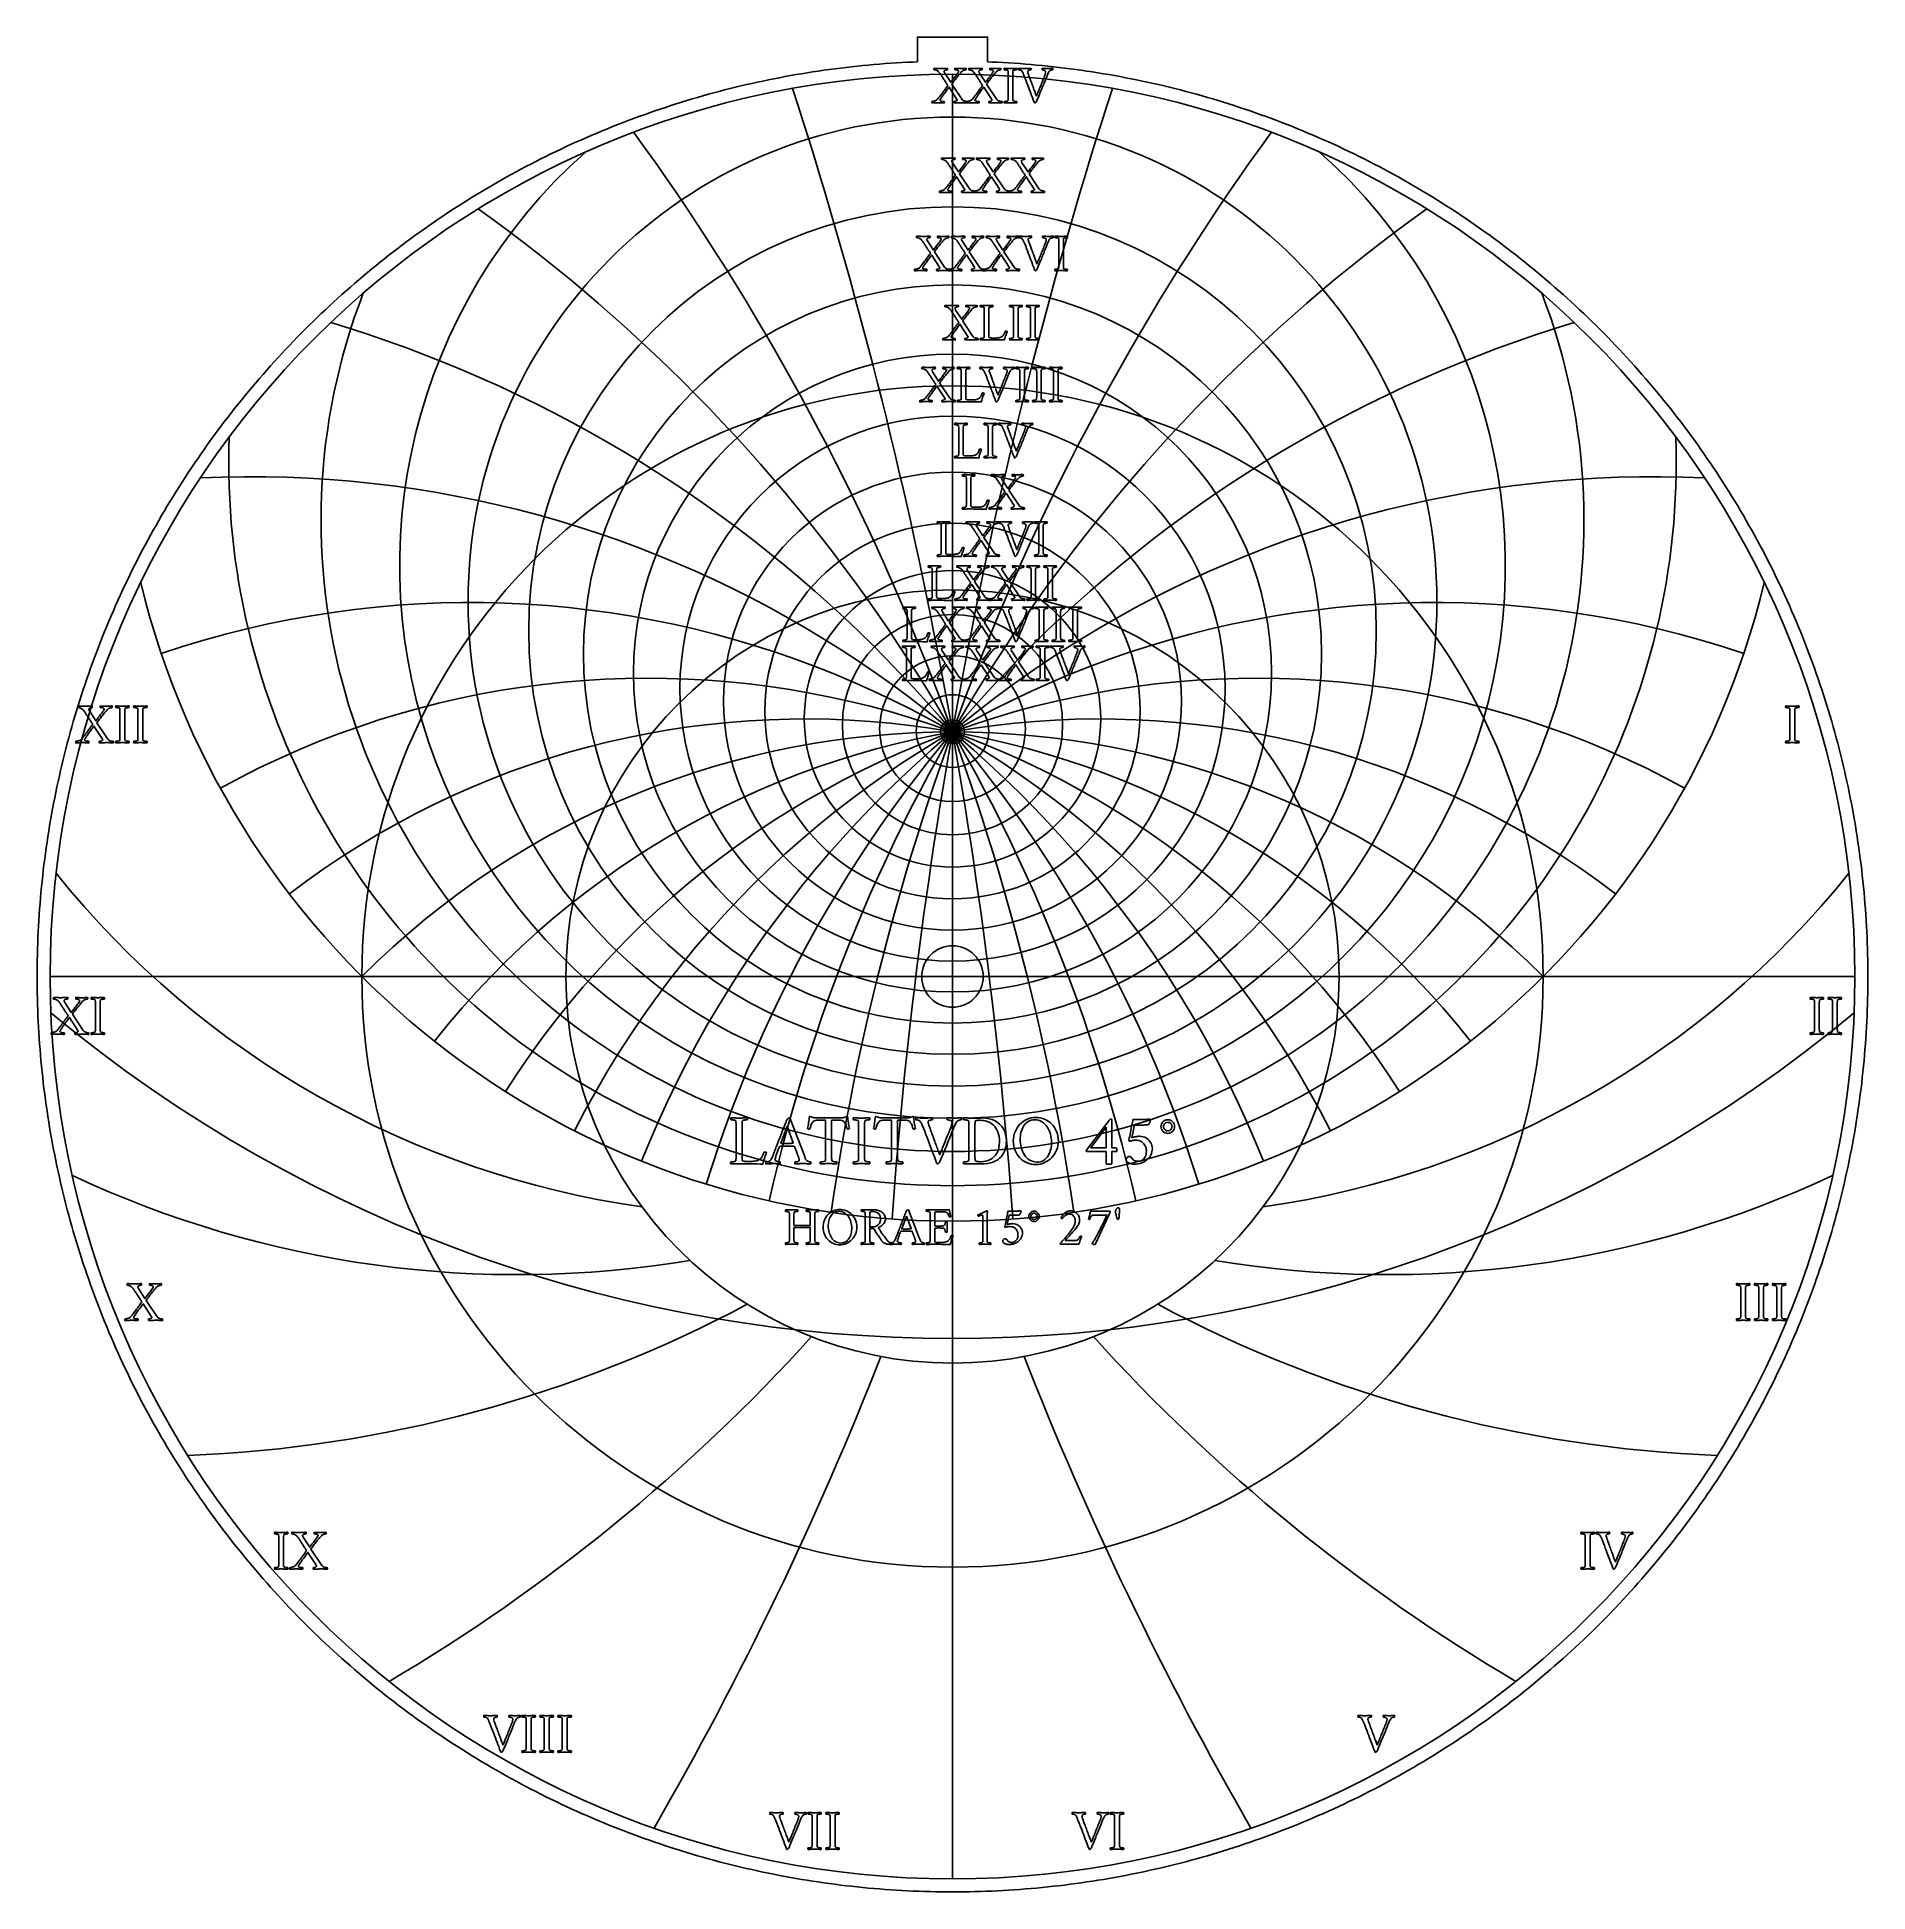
# Model space of a CAD drawing. Header units: millimetres. Extents: x -69 to 69, y -69 to 71.
import ezdxf

# ---------------------------------------------------------------- set-up
doc = ezdxf.new("R2010")
doc.units = ezdxf.units.MM
for name, color, linetype in [('CUT_INNER', 6, 'Continuous'), ('CUT_OUTER', 1, 'Continuous'), ('ENGRAVE', 7, 'Continuous'), ('ENGRAVE_FINE', 8, 'Continuous'), ('TEXT', 5, 'Continuous')]:
    doc.layers.add(name, color=color, linetype=linetype)

msp = doc.modelspace()

# ---------------------------------------------------------------- linework, layer by layer
at = {"layer": 'CUT_INNER'}
msp.add_circle((0, 0), 2.33, dxfattribs=at)
at = {"layer": 'CUT_OUTER'}
msp.add_lwpolyline([(69.3887, -0.4258), (69.3848, -0.8515), (69.3782, -1.2772), (69.3691, -1.7029), (69.3573, -2.1285), (69.343, -2.5541), (69.326, -2.9795), (69.3064, -3.4048), (69.2842, -3.83), (69.2594, -4.255), (69.232, -4.6799), (69.202, -5.1046), (69.1694, -5.5292), (69.1341, -5.9535), (69.0963, -6.3776), (69.0559, -6.8014), (69.0128, -7.225), (68.9672, -7.6483), (68.919, -8.0713), (68.8682, -8.4941), (68.8147, -8.9165), (68.7587, -9.3386), (68.7001, -9.7603), (68.639, -10.1816), (68.5752, -10.6026), (68.5088, -11.0232), (68.4399, -11.4433), (68.3684, -11.863), (68.2943, -12.2823), (68.2177, -12.7011), (68.1385, -13.1195), (68.0567, -13.5373), (67.9723, -13.9547), (67.8854, -14.3715), (67.796, -14.7877), (67.704, -15.2034), (67.6094, -15.6186), (67.5123, -16.0331), (67.4127, -16.4471), (67.3105, -16.8604), (67.2057, -17.2731), (67.0985, -17.6851), (66.9887, -18.0965), (66.8764, -18.5072), (66.7616, -18.9172), (66.6443, -19.3265), (66.5244, -19.735), (66.4021, -20.1429), (66.2772, -20.5499), (66.1499, -20.9562), (66.0201, -21.3617), (65.8878, -21.7664), (65.753, -22.1702), (65.6157, -22.5733), (65.476, -22.9755), (65.3337, -23.3768), (65.1891, -23.7772), (65.042, -24.1768), (64.8924, -24.5754), (64.7404, -24.9731), (64.5859, -25.3699), (64.429, -25.7657), (64.2697, -26.1605), (64.108, -26.5544), (63.9439, -26.9473), (63.7773, -27.3391), (63.6084, -27.7299), (63.437, -28.1197), (63.2633, -28.5084), (63.0872, -28.896), (62.9087, -29.2826), (62.7278, -29.668), (62.5446, -30.0524), (62.359, -30.4356), (62.1711, -30.8176), (61.9808, -31.1985), (61.7882, -31.5783), (61.5933, -31.9568), (61.3961, -32.3341), (61.1965, -32.7102), (60.9947, -33.0851), (60.7905, -33.4587), (60.5841, -33.8311), (60.3753, -34.2022), (60.1643, -34.572), (59.9511, -34.9405), (59.7356, -35.3077), (59.5178, -35.6736), (59.2978, -36.0381), (59.0755, -36.4013), (58.8511, -36.7631), (58.6244, -37.1235), (58.3955, -37.4825), (58.1644, -37.8401), (57.9311, -38.1963), (57.6957, -38.551), (57.458, -38.9043), (57.2183, -39.2561), (56.9763, -39.6065), (56.7322, -39.9553), (56.486, -40.3027), (56.2376, -40.6485), (55.9872, -40.9928), (55.7346, -41.3356), (55.4799, -41.6768), (55.2231, -42.0164), (54.9643, -42.3545), (54.7034, -42.6909), (54.4404, -43.0258), (54.1754, -43.359), (53.9083, -43.6906), (53.6392, -44.0205), (53.3681, -44.3488), (53.095, -44.6755), (52.8198, -45.0004), (52.5427, -45.3237), (52.2636, -45.6452), (51.9826, -45.965), (51.6996, -46.2831), (51.4146, -46.5995), (51.1277, -46.9141), (50.8389, -47.2269), (50.5481, -47.538), (50.2555, -47.8472), (49.961, -48.1547), (49.6646, -48.4603), (49.3663, -48.7642), (49.0661, -49.0661), (48.7642, -49.3663), (48.4603, -49.6646), (48.1547, -49.961), (47.8472, -50.2555), (47.538, -50.5481), (47.2269, -50.8389), (46.9141, -51.1277), (46.5995, -51.4146), (46.2831, -51.6996), (45.965, -51.9826), (45.6452, -52.2636), (45.3237, -52.5427), (45.0004, -52.8198), (44.6755, -53.095), (44.3488, -53.3681), (44.0205, -53.6392), (43.6906, -53.9083), (43.359, -54.1754), (43.0258, -54.4404), (42.6909, -54.7034), (42.3545, -54.9643), (42.0164, -55.2231), (41.6768, -55.4799), (41.3356, -55.7346), (40.9928, -55.9872), (40.6485, -56.2376), (40.3027, -56.486), (39.9553, -56.7322), (39.6065, -56.9763), (39.2561, -57.2183), (38.9043, -57.458), (38.551, -57.6957), (38.1963, -57.9311), (37.8401, -58.1644), (37.4825, -58.3955), (37.1235, -58.6244), (36.7631, -58.8511), (36.4013, -59.0755), (36.0381, -59.2978), (35.6736, -59.5178), (35.3077, -59.7356), (34.9405, -59.9511), (34.572, -60.1643), (34.2022, -60.3753), (33.8311, -60.5841), (33.4587, -60.7905), (33.0851, -60.9947), (32.7102, -61.1965), (32.3341, -61.3961), (31.9568, -61.5933), (31.5783, -61.7882), (31.1985, -61.9808), (30.8176, -62.1711), (30.4356, -62.359), (30.0524, -62.5446), (29.668, -62.7278), (29.2826, -62.9087), (28.896, -63.0872), (28.5084, -63.2633), (28.1197, -63.437), (27.7299, -63.6084), (27.3391, -63.7773), (26.9473, -63.9439), (26.5544, -64.108), (26.1605, -64.2697), (25.7657, -64.429), (25.3699, -64.5859), (24.9731, -64.7404), (24.5754, -64.8924), (24.1768, -65.042), (23.7772, -65.1891), (23.3768, -65.3337), (22.9755, -65.476), (22.5733, -65.6157), (22.1702, -65.753), (21.7664, -65.8878), (21.3617, -66.0201), (20.9562, -66.1499), (20.5499, -66.2772), (20.1429, -66.4021), (19.735, -66.5244), (19.3265, -66.6443), (18.9172, -66.7616), (18.5072, -66.8764), (18.0965, -66.9887), (17.6851, -67.0985), (17.2731, -67.2057), (16.8604, -67.3105), (16.4471, -67.4127), (16.0331, -67.5123), (15.6186, -67.6094), (15.2034, -67.704), (14.7877, -67.796), (14.3715, -67.8854), (13.9547, -67.9723), (13.5373, -68.0567), (13.1195, -68.1385), (12.7011, -68.2177), (12.2823, -68.2943), (11.863, -68.3684), (11.4433, -68.4399), (11.0232, -68.5088), (10.6026, -68.5752), (10.1816, -68.639), (9.7603, -68.7001), (9.3386, -68.7587), (8.9165, -68.8147), (8.4941, -68.8682), (8.0713, -68.919), (7.6483, -68.9672), (7.225, -69.0128), (6.8014, -69.0559), (6.3776, -69.0963), (5.9535, -69.1341), (5.5292, -69.1694), (5.1046, -69.202), (4.6799, -69.232), (4.255, -69.2594), (3.83, -69.2842), (3.4048, -69.3064), (2.9795, -69.326), (2.5541, -69.343), (2.1285, -69.3573), (1.7029, -69.3691), (1.2772, -69.3782), (0.8515, -69.3848), (0.4258, -69.3887), (0, -69.39), (-0.4258, -69.3887), (-0.8515, -69.3848), (-1.2772, -69.3782), (-1.7029, -69.3691), (-2.1285, -69.3573), (-2.5541, -69.343), (-2.9795, -69.326), (-3.4048, -69.3064), (-3.83, -69.2842), (-4.255, -69.2594), (-4.6799, -69.232), (-5.1046, -69.202), (-5.5292, -69.1694), (-5.9535, -69.1341), (-6.3776, -69.0963), (-6.8014, -69.0559), (-7.225, -69.0128), (-7.6483, -68.9672), (-8.0713, -68.919), (-8.4941, -68.8682), (-8.9165, -68.8147), (-9.3386, -68.7587), (-9.7603, -68.7001), (-10.1816, -68.639), (-10.6026, -68.5752), (-11.0232, -68.5088), (-11.4433, -68.4399), (-11.863, -68.3684), (-12.2823, -68.2943), (-12.7011, -68.2177), (-13.1195, -68.1385), (-13.5373, -68.0567), (-13.9547, -67.9723), (-14.3715, -67.8854), (-14.7877, -67.796), (-15.2034, -67.704), (-15.6186, -67.6094), (-16.0331, -67.5123), (-16.4471, -67.4127), (-16.8604, -67.3105), (-17.2731, -67.2057), (-17.6851, -67.0985), (-18.0965, -66.9887), (-18.5072, -66.8764), (-18.9172, -66.7616), (-19.3265, -66.6443), (-19.735, -66.5244), (-20.1429, -66.4021), (-20.5499, -66.2772), (-20.9562, -66.1499), (-21.3617, -66.0201), (-21.7664, -65.8878), (-22.1702, -65.753), (-22.5733, -65.6157), (-22.9755, -65.476), (-23.3768, -65.3337), (-23.7772, -65.1891), (-24.1768, -65.042), (-24.5754, -64.8924), (-24.9731, -64.7404), (-25.3699, -64.5859), (-25.7657, -64.429), (-26.1605, -64.2697), (-26.5544, -64.108), (-26.9473, -63.9439), (-27.3391, -63.7773), (-27.7299, -63.6084), (-28.1197, -63.437), (-28.5084, -63.2633), (-28.896, -63.0872), (-29.2826, -62.9087), (-29.668, -62.7278), (-30.0524, -62.5446), (-30.4356, -62.359), (-30.8176, -62.1711), (-31.1985, -61.9808), (-31.5783, -61.7882), (-31.9568, -61.5933), (-32.3341, -61.3961), (-32.7102, -61.1965), (-33.0851, -60.9947), (-33.4587, -60.7905), (-33.8311, -60.5841), (-34.2022, -60.3753), (-34.572, -60.1643), (-34.9405, -59.9511), (-35.3077, -59.7356), (-35.6736, -59.5178), (-36.0381, -59.2978), (-36.4013, -59.0755), (-36.7631, -58.8511), (-37.1235, -58.6244), (-37.4825, -58.3955), (-37.8401, -58.1644), (-38.1963, -57.9311), (-38.551, -57.6957), (-38.9043, -57.458), (-39.2561, -57.2183), (-39.6065, -56.9763), (-39.9553, -56.7322), (-40.3027, -56.486), (-40.6485, -56.2376), (-40.9928, -55.9872), (-41.3356, -55.7346), (-41.6768, -55.4799), (-42.0164, -55.2231), (-42.3545, -54.9643), (-42.6909, -54.7034), (-43.0258, -54.4404), (-43.359, -54.1754), (-43.6906, -53.9083), (-44.0205, -53.6392), (-44.3488, -53.3681), (-44.6755, -53.095), (-45.0004, -52.8198), (-45.3237, -52.5427), (-45.6452, -52.2636), (-45.965, -51.9826), (-46.2831, -51.6996), (-46.5995, -51.4146), (-46.9141, -51.1277), (-47.2269, -50.8389), (-47.538, -50.5481), (-47.8472, -50.2555), (-48.1547, -49.961), (-48.4603, -49.6646), (-48.7642, -49.3663), (-49.0661, -49.0661), (-49.3663, -48.7642), (-49.6646, -48.4603), (-49.961, -48.1547), (-50.2555, -47.8472), (-50.5481, -47.538), (-50.8389, -47.2269), (-51.1277, -46.9141), (-51.4146, -46.5995), (-51.6996, -46.2831), (-51.9826, -45.965), (-52.2636, -45.6452), (-52.5427, -45.3237), (-52.8198, -45.0004), (-53.095, -44.6755), (-53.3681, -44.3488), (-53.6392, -44.0205), (-53.9083, -43.6906), (-54.1754, -43.359), (-54.4404, -43.0258), (-54.7034, -42.6909), (-54.9643, -42.3545), (-55.2231, -42.0164), (-55.4799, -41.6768), (-55.7346, -41.3356), (-55.9872, -40.9928), (-56.2376, -40.6485), (-56.486, -40.3027), (-56.7322, -39.9553), (-56.9763, -39.6065), (-57.2183, -39.2561), (-57.458, -38.9043), (-57.6957, -38.551), (-57.9311, -38.1963), (-58.1644, -37.8401), (-58.3955, -37.4825), (-58.6244, -37.1235), (-58.8511, -36.7631), (-59.0755, -36.4013), (-59.2978, -36.0381), (-59.5178, -35.6736), (-59.7356, -35.3077), (-59.9511, -34.9405), (-60.1643, -34.572), (-60.3753, -34.2022), (-60.5841, -33.8311), (-60.7905, -33.4587), (-60.9947, -33.0851), (-61.1965, -32.7102), (-61.3961, -32.3341), (-61.5933, -31.9568), (-61.7882, -31.5783), (-61.9808, -31.1985), (-62.1711, -30.8176), (-62.359, -30.4356), (-62.5446, -30.0524), (-62.7278, -29.668), (-62.9087, -29.2826), (-63.0872, -28.896), (-63.2633, -28.5084), (-63.437, -28.1197), (-63.6084, -27.7299), (-63.7773, -27.3391), (-63.9439, -26.9473), (-64.108, -26.5544), (-64.2697, -26.1605), (-64.429, -25.7657), (-64.5859, -25.3699), (-64.7404, -24.9731), (-64.8924, -24.5754), (-65.042, -24.1768), (-65.1891, -23.7772), (-65.3337, -23.3768), (-65.476, -22.9755), (-65.6157, -22.5733), (-65.753, -22.1702), (-65.8878, -21.7664), (-66.0201, -21.3617), (-66.1499, -20.9562), (-66.2772, -20.5499), (-66.4021, -20.1429), (-66.5244, -19.735), (-66.6443, -19.3265), (-66.7616, -18.9172), (-66.8764, -18.5072), (-66.9887, -18.0965), (-67.0985, -17.6851), (-67.2057, -17.2731), (-67.3105, -16.8604), (-67.4127, -16.4471), (-67.5123, -16.0331), (-67.6094, -15.6186), (-67.704, -15.2034), (-67.796, -14.7877), (-67.8854, -14.3715), (-67.9723, -13.9547), (-68.0567, -13.5373), (-68.1385, -13.1195), (-68.2177, -12.7011), (-68.2943, -12.2823), (-68.3684, -11.863), (-68.4399, -11.4433), (-68.5088, -11.0232), (-68.5752, -10.6026), (-68.639, -10.1816), (-68.7001, -9.7603), (-68.7587, -9.3386), (-68.8147, -8.9165), (-68.8682, -8.4941), (-68.919, -8.0713), (-68.9672, -7.6483), (-69.0128, -7.225), (-69.0559, -6.8014), (-69.0963, -6.3776), (-69.1341, -5.9535), (-69.1694, -5.5292), (-69.202, -5.1046), (-69.232, -4.6799), (-69.2594, -4.255), (-69.2842, -3.83), (-69.3064, -3.4048), (-69.326, -2.9795), (-69.343, -2.5541), (-69.3573, -2.1285), (-69.3691, -1.7029), (-69.3782, -1.2772), (-69.3848, -0.8515), (-69.3887, -0.4258), (-69.39, 0), (-69.3887, 0.4258), (-69.3848, 0.8515), (-69.3782, 1.2772), (-69.3691, 1.7029), (-69.3573, 2.1285), (-69.343, 2.5541), (-69.326, 2.9795), (-69.3064, 3.4048), (-69.2842, 3.83), (-69.2594, 4.255), (-69.232, 4.6799), (-69.202, 5.1046), (-69.1694, 5.5292), (-69.1341, 5.9535), (-69.0963, 6.3776), (-69.0559, 6.8014), (-69.0128, 7.225), (-68.9672, 7.6483), (-68.919, 8.0713), (-68.8682, 8.4941), (-68.8147, 8.9165), (-68.7587, 9.3386), (-68.7001, 9.7603), (-68.639, 10.1816), (-68.5752, 10.6026), (-68.5088, 11.0232), (-68.4399, 11.4433), (-68.3684, 11.863), (-68.2943, 12.2823), (-68.2177, 12.7011), (-68.1385, 13.1195), (-68.0567, 13.5373), (-67.9723, 13.9547), (-67.8854, 14.3715), (-67.796, 14.7877), (-67.704, 15.2034), (-67.6094, 15.6186), (-67.5123, 16.0331), (-67.4127, 16.4471), (-67.3105, 16.8604), (-67.2057, 17.2731), (-67.0985, 17.6851), (-66.9887, 18.0965), (-66.8764, 18.5072), (-66.7616, 18.9172), (-66.6443, 19.3265), (-66.5244, 19.735), (-66.4021, 20.1429), (-66.2772, 20.5499), (-66.1499, 20.9562), (-66.0201, 21.3617), (-65.8878, 21.7664), (-65.753, 22.1702), (-65.6157, 22.5733), (-65.476, 22.9755), (-65.3337, 23.3768), (-65.1891, 23.7772), (-65.042, 24.1768), (-64.8924, 24.5754), (-64.7404, 24.9731), (-64.5859, 25.3699), (-64.429, 25.7657), (-64.2697, 26.1605), (-64.108, 26.5544), (-63.9439, 26.9473), (-63.7773, 27.3391), (-63.6084, 27.7299), (-63.437, 28.1197), (-63.2633, 28.5084), (-63.0872, 28.896), (-62.9087, 29.2826), (-62.7278, 29.668), (-62.5446, 30.0524), (-62.359, 30.4356), (-62.1711, 30.8176), (-61.9808, 31.1985), (-61.7882, 31.5783), (-61.5933, 31.9568), (-61.3961, 32.3341), (-61.1965, 32.7102), (-60.9947, 33.0851), (-60.7905, 33.4587), (-60.5841, 33.8311), (-60.3753, 34.2022), (-60.1643, 34.572), (-59.9511, 34.9405), (-59.7356, 35.3077), (-59.5178, 35.6736), (-59.2978, 36.0381), (-59.0755, 36.4013), (-58.8511, 36.7631), (-58.6244, 37.1235), (-58.3955, 37.4825), (-58.1644, 37.8401), (-57.9311, 38.1963), (-57.6957, 38.551), (-57.458, 38.9043), (-57.2183, 39.2561), (-56.9763, 39.6065), (-56.7322, 39.9553), (-56.486, 40.3027), (-56.2376, 40.6485), (-55.9872, 40.9928), (-55.7346, 41.3356), (-55.4799, 41.6768), (-55.2231, 42.0164), (-54.9643, 42.3545), (-54.7034, 42.6909), (-54.4404, 43.0258), (-54.1754, 43.359), (-53.9083, 43.6906), (-53.6392, 44.0205), (-53.3681, 44.3488), (-53.095, 44.6755), (-52.8198, 45.0004), (-52.5427, 45.3237), (-52.2636, 45.6452), (-51.9826, 45.965), (-51.6996, 46.2831), (-51.4146, 46.5995), (-51.1277, 46.9141), (-50.8389, 47.2269), (-50.5481, 47.538), (-50.2555, 47.8472), (-49.961, 48.1547), (-49.6646, 48.4603), (-49.3663, 48.7642), (-49.0661, 49.0661), (-48.7642, 49.3663), (-48.4603, 49.6646), (-48.1547, 49.961), (-47.8472, 50.2555), (-47.538, 50.5481), (-47.2269, 50.8389), (-46.9141, 51.1277), (-46.5995, 51.4146), (-46.2831, 51.6996), (-45.965, 51.9826), (-45.6452, 52.2636), (-45.3237, 52.5427), (-45.0004, 52.8198), (-44.6755, 53.095), (-44.3488, 53.3681), (-44.0205, 53.6392), (-43.6906, 53.9083), (-43.359, 54.1754), (-43.0258, 54.4404), (-42.6909, 54.7034), (-42.3545, 54.9643), (-42.0164, 55.2231), (-41.6768, 55.4799), (-41.3356, 55.7346), (-40.9928, 55.9872), (-40.6485, 56.2376), (-40.3027, 56.486), (-39.9553, 56.7322), (-39.6065, 56.9763), (-39.2561, 57.2183), (-38.9043, 57.458), (-38.551, 57.6957), (-38.1963, 57.9311), (-37.8401, 58.1644), (-37.4825, 58.3955), (-37.1235, 58.6244), (-36.7631, 58.8511), (-36.4013, 59.0755), (-36.0381, 59.2978), (-35.6736, 59.5178), (-35.3077, 59.7356), (-34.9405, 59.9511), (-34.572, 60.1643), (-34.2022, 60.3753), (-33.8311, 60.5841), (-33.4587, 60.7905), (-33.0851, 60.9947), (-32.7102, 61.1965), (-32.3341, 61.3961), (-31.9568, 61.5933), (-31.5783, 61.7882), (-31.1985, 61.9808), (-30.8176, 62.1711), (-30.4356, 62.359), (-30.0524, 62.5446), (-29.668, 62.7278), (-29.2826, 62.9087), (-28.896, 63.0872), (-28.5084, 63.2633), (-28.1197, 63.437), (-27.7299, 63.6084), (-27.3391, 63.7773), (-26.9473, 63.9439), (-26.5544, 64.108), (-26.1605, 64.2697), (-25.7657, 64.429), (-25.3699, 64.5859), (-24.9731, 64.7404), (-24.5754, 64.8924), (-24.1768, 65.042), (-23.7772, 65.1891), (-23.3768, 65.3337), (-22.9755, 65.476), (-22.5733, 65.6157), (-22.1702, 65.753), (-21.7664, 65.8878), (-21.3617, 66.0201), (-20.9562, 66.1499), (-20.5499, 66.2772), (-20.1429, 66.4021), (-19.735, 66.5244), (-19.3265, 66.6443), (-18.9172, 66.7616), (-18.5072, 66.8764), (-18.0965, 66.9887), (-17.6851, 67.0985), (-17.2731, 67.2057), (-16.8604, 67.3105), (-16.4471, 67.4127), (-16.0331, 67.5123), (-15.6186, 67.6094), (-15.2034, 67.704), (-14.7877, 67.796), (-14.3715, 67.8854), (-13.9547, 67.9723), (-13.5373, 68.0567), (-13.1195, 68.1385), (-12.7011, 68.2177), (-12.2823, 68.2943), (-11.863, 68.3684), (-11.4433, 68.4399), (-11.0232, 68.5088), (-10.6026, 68.5752), (-10.1816, 68.639), (-9.7603, 68.7001), (-9.3386, 68.7587), (-8.9165, 68.8147), (-8.4941, 68.8682), (-8.0713, 68.919), (-7.6483, 68.9672), (-7.225, 69.0128), (-6.8014, 69.0559), (-6.3776, 69.0963), (-5.9535, 69.1341), (-5.5292, 69.1694), (-5.1046, 69.202), (-4.6799, 69.232), (-4.255, 69.2594), (-3.83, 69.2842), (-3.4048, 69.3064), (-2.9795, 69.326), (-2.66, 69.3388), (-2.66, 71.214), (2.66, 71.214), (2.66, 69.3388), (2.9795, 69.326), (3.4048, 69.3064), (3.83, 69.2842), (4.255, 69.2594), (4.6799, 69.232), (5.1046, 69.202), (5.5292, 69.1694), (5.9535, 69.1341), (6.3776, 69.0963), (6.8014, 69.0559), (7.225, 69.0128), (7.6483, 68.9672), (8.0713, 68.919), (8.4941, 68.8682), (8.9165, 68.8147), (9.3386, 68.7587), (9.7603, 68.7001), (10.1816, 68.639), (10.6026, 68.5752), (11.0232, 68.5088), (11.4433, 68.4399), (11.863, 68.3684), (12.2823, 68.2943), (12.7011, 68.2177), (13.1195, 68.1385), (13.5373, 68.0567), (13.9547, 67.9723), (14.3715, 67.8854), (14.7877, 67.796), (15.2034, 67.704), (15.6186, 67.6094), (16.0331, 67.5123), (16.4471, 67.4127), (16.8604, 67.3105), (17.2731, 67.2057), (17.6851, 67.0985), (18.0965, 66.9887), (18.5072, 66.8764), (18.9172, 66.7616), (19.3265, 66.6443), (19.735, 66.5244), (20.1429, 66.4021), (20.5499, 66.2772), (20.9562, 66.1499), (21.3617, 66.0201), (21.7664, 65.8878), (22.1702, 65.753), (22.5733, 65.6157), (22.9755, 65.476), (23.3768, 65.3337), (23.7772, 65.1891), (24.1768, 65.042), (24.5754, 64.8924), (24.9731, 64.7404), (25.3699, 64.5859), (25.7657, 64.429), (26.1605, 64.2697), (26.5544, 64.108), (26.9473, 63.9439), (27.3391, 63.7773), (27.7299, 63.6084), (28.1197, 63.437), (28.5084, 63.2633), (28.896, 63.0872), (29.2826, 62.9087), (29.668, 62.7278), (30.0524, 62.5446), (30.4356, 62.359), (30.8176, 62.1711), (31.1985, 61.9808), (31.5783, 61.7882), (31.9568, 61.5933), (32.3341, 61.3961), (32.7102, 61.1965), (33.0851, 60.9947), (33.4587, 60.7905), (33.8311, 60.5841), (34.2022, 60.3753), (34.572, 60.1643), (34.9405, 59.9511), (35.3077, 59.7356), (35.6736, 59.5178), (36.0381, 59.2978), (36.4013, 59.0755), (36.7631, 58.8511), (37.1235, 58.6244), (37.4825, 58.3955), (37.8401, 58.1644), (38.1963, 57.9311), (38.551, 57.6957), (38.9043, 57.458), (39.2561, 57.2183), (39.6065, 56.9763), (39.9553, 56.7322), (40.3027, 56.486), (40.6485, 56.2376), (40.9928, 55.9872), (41.3356, 55.7346), (41.6768, 55.4799), (42.0164, 55.2231), (42.3545, 54.9643), (42.6909, 54.7034), (43.0258, 54.4404), (43.359, 54.1754), (43.6906, 53.9083), (44.0205, 53.6392), (44.3488, 53.3681), (44.6755, 53.095), (45.0004, 52.8198), (45.3237, 52.5427), (45.6452, 52.2636), (45.965, 51.9826), (46.2831, 51.6996), (46.5995, 51.4146), (46.9141, 51.1277), (47.2269, 50.8389), (47.538, 50.5481), (47.8472, 50.2555), (48.1547, 49.961), (48.4603, 49.6646), (48.7642, 49.3663), (49.0661, 49.0661), (49.3663, 48.7642), (49.6646, 48.4603), (49.961, 48.1547), (50.2555, 47.8472), (50.5481, 47.538), (50.8389, 47.2269), (51.1277, 46.9141), (51.4146, 46.5995), (51.6996, 46.2831), (51.9826, 45.965), (52.2636, 45.6452), (52.5427, 45.3237), (52.8198, 45.0004), (53.095, 44.6755), (53.3681, 44.3488), (53.6392, 44.0205), (53.9083, 43.6906), (54.1754, 43.359), (54.4404, 43.0258), (54.7034, 42.6909), (54.9643, 42.3545), (55.2231, 42.0164), (55.4799, 41.6768), (55.7346, 41.3356), (55.9872, 40.9928), (56.2376, 40.6485), (56.486, 40.3027), (56.7322, 39.9553), (56.9763, 39.6065), (57.2183, 39.2561), (57.458, 38.9043), (57.6957, 38.551), (57.9311, 38.1963), (58.1644, 37.8401), (58.3955, 37.4825), (58.6244, 37.1235), (58.8511, 36.7631), (59.0755, 36.4013), (59.2978, 36.0381), (59.5178, 35.6736), (59.7356, 35.3077), (59.9511, 34.9405), (60.1643, 34.572), (60.3753, 34.2022), (60.5841, 33.8311), (60.7905, 33.4587), (60.9947, 33.0851), (61.1965, 32.7102), (61.3961, 32.3341), (61.5933, 31.9568), (61.7882, 31.5783), (61.9808, 31.1985), (62.1711, 30.8176), (62.359, 30.4356), (62.5446, 30.0524), (62.7278, 29.668), (62.9087, 29.2826), (63.0872, 28.896), (63.2633, 28.5084), (63.437, 28.1197), (63.6084, 27.7299), (63.7773, 27.3391), (63.9439, 26.9473), (64.108, 26.5544), (64.2697, 26.1605), (64.429, 25.7657), (64.5859, 25.3699), (64.7404, 24.9731), (64.8924, 24.5754), (65.042, 24.1768), (65.1891, 23.7772), (65.3337, 23.3768), (65.476, 22.9755), (65.6157, 22.5733), (65.753, 22.1702), (65.8878, 21.7664), (66.0201, 21.3617), (66.1499, 20.9562), (66.2772, 20.5499), (66.4021, 20.1429), (66.5244, 19.735), (66.6443, 19.3265), (66.7616, 18.9172), (66.8764, 18.5072), (66.9887, 18.0965), (67.0985, 17.6851), (67.2057, 17.2731), (67.3105, 16.8604), (67.4127, 16.4471), (67.5123, 16.0331), (67.6094, 15.6186), (67.704, 15.2034), (67.796, 14.7877), (67.8854, 14.3715), (67.9723, 13.9547), (68.0567, 13.5373), (68.1385, 13.1195), (68.2177, 12.7011), (68.2943, 12.2823), (68.3684, 11.863), (68.4399, 11.4433), (68.5088, 11.0232), (68.5752, 10.6026), (68.639, 10.1816), (68.7001, 9.7603), (68.7587, 9.3386), (68.8147, 8.9165), (68.8682, 8.4941), (68.919, 8.0713), (68.9672, 7.6483), (69.0128, 7.225), (69.0559, 6.8014), (69.0963, 6.3776), (69.1341, 5.9535), (69.1694, 5.5292), (69.202, 5.1046), (69.232, 4.6799), (69.2594, 4.255), (69.2842, 3.83), (69.3064, 3.4048), (69.326, 2.9795), (69.343, 2.5541), (69.3573, 2.1285), (69.3691, 1.7029), (69.3782, 1.2772), (69.3848, 0.8515), (69.3887, 0.4258), (69.39, 0)], close=True, dxfattribs=at)
at = {"layer": 'ENGRAVE'}
for points in [[(0, -68.4), (0, 68.4)], [(-68.4, 0), (68.4, 0)], [(0, -68.4), (0, -29.3085)]]:
    msp.add_lwpolyline(points, dxfattribs=at)
for centre, radius in [((0, 0), 68.4), ((0, 28.424), 36.7224), ((0, 26.228), 32.1226), ((0, 24.4499), 27.9737), ((0, 23.0047), 24.1772), ((0, 0), 44.7739), ((0, 21.8307), 20.6582), ((0, 20.8822), 17.3584), ((0, 20.1254), 14.2308), ((0, 19.5353), 11.237), ((0, 0), 29.3085), ((0, 19.0934), 8.3441), ((0, 18.7864), 5.5238), ((0, 18.6057), 2.7504), ((0, 18.546), 0.912)]:
    msp.add_circle(centre, radius, dxfattribs=at)
for centre, radius, start, end in [((0, 31.1576), 41.9068, 131.640882, 48.359118), ((0, 34.6003), 47.863, 158.934283, 21.065717), ((0, 39.0076), 54.8629, 178.031366, 1.968634), ((0, 44.7739), 63.3199, 193.623472, 346.376528), ((0, -44.7739), 63.3199, 45, 135), ((0, -44.7739), 63.3199, 45, 135), ((-13.7606, 51.3551), 69.5083, 218.773878, 261.913064), ((13.7606, 51.3551), 69.5083, 278.086936, 321.226122), ((-32.9456, 57.0635), 79.6641, 244.919203, 279.430551), ((32.9456, 57.0635), 79.6641, 260.569449, 295.080797), ((-61.7114, 61.7114), 98.0883, 272.186225, 298.069736), ((61.7114, 61.7114), 98.0883, 241.930264, 267.813775), ((-112.8355, 65.1456), 137.7698, 300.602742, 317.858416), ((112.8355, 65.1456), 137.7698, 222.141584, 239.397258), ((-250.9903, 67.2526), 263.6735, 330.00844, 338.636277), ((250.9903, 67.2526), 263.6735, 201.363723, 209.99156)]:
    msp.add_arc(centre, radius, start, end, dxfattribs=at)
at = {"layer": 'ENGRAVE_FINE'}
for centre, radius, start, end in [((-359.1049, -44.7739), 364.6446, 4.150866, 17.902688), ((-359.1049, -44.7739), 364.6446, 4.150866, 17.902688), ((359.1049, -44.7739), 364.6446, 162.097312, 175.849134), ((359.1049, -44.7739), 364.6446, 162.097312, 175.849134), ((-173.9699, -44.7739), 185.1349, 8.354592, 35.979906), ((-173.9699, -44.7739), 185.1349, 8.354592, 35.979906), ((173.9699, -44.7739), 185.1349, 144.020094, 171.645408), ((173.9699, -44.7739), 185.1349, 144.020094, 171.645408), ((-109.6732, -44.7739), 126.6398, 12.666469, 54.396525), ((-109.6732, -44.7739), 126.6398, 12.666469, 54.396525), ((109.6732, -44.7739), 126.6398, 125.603475, 167.333531), ((109.6732, -44.7739), 126.6398, 125.603475, 167.333531), ((-75.4617, -44.7739), 98.5082, 17.146853, 73.284845), ((-75.4617, -44.7739), 98.5082, 17.146853, 73.284845), ((75.4617, -44.7739), 98.5082, 106.715155, 162.853147), ((75.4617, -44.7739), 98.5082, 106.715155, 162.853147), ((-53.1317, -44.7739), 82.6582, 21.864224, 92.68985), ((-53.1317, -44.7739), 82.6582, 21.864224, 92.68985), ((53.1317, -44.7739), 82.6582, 87.31015, 158.135776), ((53.1317, -44.7739), 82.6582, 87.31015, 158.135776), ((-36.5577, -44.7739), 73.1155, 26.898951, 108.68574), ((-36.5577, -44.7739), 73.1155, 26.898951, 108.68574), ((36.5577, -44.7739), 73.1155, 71.31426, 153.101049), ((36.5577, -44.7739), 73.1155, 71.31426, 153.101049), ((-23.0466, -44.7739), 67.3836, 32.348066, 118.786424), ((-23.0466, -44.7739), 67.3836, 32.348066, 118.786424), ((23.0466, -44.7739), 67.3836, 61.213576, 147.651934), ((23.0466, -44.7739), 67.3836, 61.213576, 147.651934), ((-11.165, -44.7739), 64.2967, 38.331472, 127.454375), ((-11.165, -44.7739), 64.2967, 38.331472, 127.454375), ((11.165, -44.7739), 64.2967, 52.545625, 141.668528), ((11.165, -44.7739), 64.2967, 52.545625, 141.668528), ((0, 79.5296), 106.9671, 230.287975, 309.712025)]:
    msp.add_arc(centre, radius, start, end, dxfattribs=at)
at = {"layer": 'TEXT'}
for points in [[(-0.896, 68.8302), (-0.8247, 68.8306), (-0.7564, 68.8318), (-0.6912, 68.8337), (-0.629, 68.8363), (-0.5686, 68.8392), (-0.5087, 68.8419), (-0.4493, 68.8443), (-0.3904, 68.8464), (-0.3868, 68.8363), (-0.3843, 68.8222), (-0.3828, 68.804), (-0.3823, 68.7817), (-0.3833, 68.7605), (-0.3863, 68.7453), (-0.3914, 68.7362), (-0.3984, 68.7332), (-0.4144, 68.7325), (-0.4338, 68.7306), (-0.4569, 68.7275), (-0.4834, 68.723), (-0.5112, 68.717), (-0.538, 68.7089), (-0.5638, 68.6988), (-0.5886, 68.6866), (-0.6098, 68.6719), (-0.625, 68.6538), (-0.6341, 68.6324), (-0.6371, 68.6078), (-0.6341, 68.5837), (-0.625, 68.5562), (-0.6098, 68.5251), (-0.5886, 68.4905), (-0.1315, 67.7866), (-0.0435, 67.9042), (0.0425, 68.0182), (0.1264, 68.1287), (0.2083, 68.2356), (0.2837, 68.335), (0.3479, 68.4227), (0.401, 68.4988), (0.4429, 68.5633), (0.4484, 68.5734), (0.4526, 68.5835), (0.4555, 68.5936), (0.4571, 68.6037), (0.458, 68.6128), (0.4586, 68.6199), (0.459, 68.625), (0.4591, 68.628), (0.4561, 68.6427), (0.447, 68.6583), (0.4318, 68.675), (0.4106, 68.6927), (0.379, 68.7086), (0.3327, 68.72), (0.2718, 68.7268), (0.1962, 68.7291), (0.1908, 68.7338), (0.1866, 68.7438), (0.1837, 68.7591), (0.182, 68.7797), (0.1817, 68.8013), (0.1825, 68.8196), (0.1847, 68.8347), (0.1881, 68.8464), (0.2451, 68.8425), (0.2988, 68.8388), (0.3493, 68.8354), (0.3964, 68.8323), (0.4431, 68.8296), (0.492, 68.8277), (0.5432, 68.8266), (0.5967, 68.8262), (0.6705, 68.8267), (0.7382, 68.8282), (0.7999, 68.8308), (0.8556, 68.8343), (0.9059, 68.8381), (0.9516, 68.8414), (0.9928, 68.8442), (1.0295, 68.8464), (1.0332, 68.8368), (1.0361, 68.8242), (1.0382, 68.8085), (1.0396, 68.7898), (1.0392, 68.7708), (1.0361, 68.7544), (1.0301, 68.7405), (1.0214, 68.7291), (1.0104, 68.7285), (0.9936, 68.7266), (0.971, 68.7234), (0.9425, 68.719), (0.9104, 68.7124), (0.8768, 68.7028), (0.8416, 68.6902), (0.805, 68.6745), (0.7685, 68.6552), (0.7337, 68.6315), (0.7007, 68.6036), (0.6695, 68.5714), (0.597, 68.4834), (0.5294, 68.4015), (0.4666, 68.3256), (0.4086, 68.2558), (0.3533, 68.1888), (0.2988, 68.1213), (0.2451, 68.0533), (0.1921, 67.9848), (0.1373, 67.9128), (0.0779, 67.8341), (0.0139, 67.7489), (-0.0546, 67.6571), (0.7221, 66.4921), (0.7542, 66.4527), (0.7939, 66.4193), (0.8411, 66.392), (0.896, 66.3708), (0.9534, 66.3549), (1.0083, 66.3435), (1.0606, 66.3367), (1.1104, 66.3344), (1.1156, 66.3245), (1.119, 66.3111), (1.1206, 66.2942), (1.1205, 66.2737), (1.1194, 66.2537), (1.118, 66.2383), (1.1163, 66.2274), (1.1144, 66.2211), (1.0578, 66.225), (1.0052, 66.2287), (0.9567, 66.2321), (0.9122, 66.2353), (0.8674, 66.2379), (0.8181, 66.2398), (0.7643, 66.241), (0.7059, 66.2413), (0.6256, 66.241), (0.5506, 66.2398), (0.481, 66.2379), (0.4167, 66.2353), (0.3523, 66.2321), (0.2827, 66.2287), (0.2077, 66.225), (0.1274, 66.2211), (0.1203, 66.2312), (0.1153, 66.2454), (0.1123, 66.2636), (0.1112, 66.2858), (0.1123, 66.3071), (0.1153, 66.3222), (0.1203, 66.3313), (0.1274, 66.3344), (0.1415, 66.3351), (0.1593, 66.3374), (0.1809, 66.3412), (0.2063, 66.3465), (0.2332, 66.3535), (0.2594, 66.3622), (0.2848, 66.3727), (0.3095, 66.3849), (0.3307, 66.3987), (0.3459, 66.4138), (0.355, 66.4301), (0.358, 66.4476), (0.3576, 66.4521), (0.3565, 66.4573), (0.3546, 66.4632), (0.3519, 66.4699), (0.3488, 66.4766), (0.3454, 66.4825), (0.3417, 66.4877), (0.3378, 66.4921), (-0.265, 67.4225), (-0.3103, 67.3622), (-0.3575, 67.2986), (-0.4064, 67.2318), (-0.4571, 67.1616), (-0.5083, 67.0902), (-0.5587, 67.0195), (-0.6084, 66.9496), (-0.6573, 66.8805), (-0.7041, 66.8137), (-0.7473, 66.751), (-0.787, 66.6924), (-0.8232, 66.6378), (-0.8548, 66.5892), (-0.8808, 66.5488), (-0.9013, 66.5164), (-0.9162, 66.4921), (-0.9185, 66.4876), (-0.9213, 66.482), (-0.9246, 66.4755), (-0.9284, 66.4679), (-0.9319, 66.4595), (-0.9344, 66.4507), (-0.9359, 66.4413), (-0.9365, 66.4315), (-0.9322, 66.4136), (-0.9193, 66.3966), (-0.8978, 66.3803), (-0.8677, 66.3647), (-0.8272, 66.3514), (-0.7746, 66.342), (-0.7099, 66.3363), (-0.6331, 66.3344), (-0.6276, 66.3245), (-0.6235, 66.3111), (-0.6206, 66.2942), (-0.6189, 66.2737), (-0.6185, 66.2537), (-0.6194, 66.2383), (-0.6216, 66.2274), (-0.625, 66.2211), (-0.6798, 66.225), (-0.7352, 66.2287), (-0.7911, 66.2321), (-0.8475, 66.2353), (-0.9038, 66.2379), (-0.9597, 66.2398), (-1.0151, 66.241), (-1.0699, 66.2413), (-1.144, 66.241), (-1.2125, 66.2398), (-1.2755, 66.2379), (-1.3329, 66.2353), (-1.388, 66.2321), (-1.4441, 66.2287), (-1.5013, 66.225), (-1.5594, 66.2211), (-1.5626, 66.2326), (-1.564, 66.2469), (-1.5636, 66.264), (-1.5614, 66.2838), (-1.5585, 66.3029), (-1.5559, 66.3177), (-1.5535, 66.3282), (-1.5513, 66.3344), (-1.5391, 66.3353), (-1.5185, 66.3379), (-1.4895, 66.3423), (-1.4522, 66.3485), (-1.41, 66.3571), (-1.3663, 66.3688), (-1.321, 66.3834), (-1.2742, 66.4011), (-1.2293, 66.4222), (-1.1898, 66.4471), (-1.1555, 66.4758), (-1.1266, 66.5083), (-1.0535, 66.6034), (-0.984, 66.6944), (-0.918, 66.7814), (-0.8556, 66.8643), (-0.795, 66.9453), (-0.7347, 67.0266), (-0.6747, 67.1081), (-0.6149, 67.1899), (-0.5538, 67.2735), (-0.49, 67.3603), (-0.4234, 67.4505), (-0.354, 67.5439), (-0.3778, 67.5824), (-0.405, 67.6253), (-0.4355, 67.6724), (-0.4692, 67.7239), (-0.5049, 67.7781), (-0.541, 67.8336), (-0.5777, 67.8904), (-0.6149, 67.9484), (-0.6518, 68.006), (-0.6877, 68.0617), (-0.7226, 68.1153), (-0.7564, 68.1668), (-0.7883, 68.2151), (-0.8171, 68.2589), (-0.8429, 68.2981), (-0.8657, 68.3327), (-0.8842, 68.361), (-0.8975, 68.3812), (-0.9055, 68.3934), (-0.9081, 68.3974), (-0.9401, 68.4472), (-0.9713, 68.4915), (-1.0018, 68.5301), (-1.0315, 68.5633), (-1.0622, 68.5928), (-1.0957, 68.6209), (-1.132, 68.6475), (-1.1711, 68.6725), (-1.1983, 68.6875), (-1.2272, 68.7003), (-1.2579, 68.7108), (-1.2904, 68.719), (-1.3219, 68.7252), (-1.3496, 68.7296), (-1.3735, 68.7323), (-1.3936, 68.7332), (-1.4006, 68.7362), (-1.4057, 68.7453), (-1.4087, 68.7605), (-1.4097, 68.7817), (-1.4087, 68.804), (-1.4057, 68.8222), (-1.4006, 68.8363), (-1.3936, 68.8464), (-1.3234, 68.8443), (-1.2586, 68.8419), (-1.199, 68.8392), (-1.1448, 68.8363), (-1.0906, 68.8337), (-1.031, 68.8318), (-0.9662, 68.8306), (-0.896, 68.8302)], [(1.7414, 68.8302), (1.8127, 68.8306), (1.881, 68.8318), (1.9462, 68.8337), (2.0084, 68.8363), (2.0688, 68.8392), (2.1288, 68.8419), (2.1882, 68.8443), (2.2471, 68.8464), (2.2506, 68.8363), (2.2532, 68.8222), (2.2547, 68.804), (2.2552, 68.7817), (2.2542, 68.7605), (2.2511, 68.7453), (2.2461, 68.7362), (2.239, 68.7332), (2.2231, 68.7325), (2.2036, 68.7306), (2.1806, 68.7275), (2.154, 68.723), (2.1262, 68.717), (2.0994, 68.7089), (2.0737, 68.6988), (2.0489, 68.6866), (2.0276, 68.6719), (2.0125, 68.6538), (2.0034, 68.6324), (2.0003, 68.6078), (2.0034, 68.5837), (2.0125, 68.5562), (2.0276, 68.5251), (2.0489, 68.4905), (2.506, 67.7866), (2.594, 67.9042), (2.6799, 68.0182), (2.7639, 68.1287), (2.8458, 68.2356), (2.9211, 68.335), (2.9853, 68.4227), (3.0384, 68.4988), (3.0804, 68.5633), (3.0858, 68.5734), (3.09, 68.5835), (3.0929, 68.5936), (3.0945, 68.6037), (3.0954, 68.6128), (3.0961, 68.6199), (3.0964, 68.625), (3.0966, 68.628), (3.0935, 68.6427), (3.0844, 68.6583), (3.0693, 68.675), (3.048, 68.6927), (3.0164, 68.7086), (2.9702, 68.72), (2.9092, 68.7268), (2.8336, 68.7291), (2.8282, 68.7338), (2.824, 68.7438), (2.8211, 68.7591), (2.8195, 68.7797), (2.8191, 68.8013), (2.82, 68.8196), (2.8221, 68.8347), (2.8255, 68.8464), (2.8826, 68.8425), (2.9363, 68.8388), (2.9867, 68.8354), (3.0339, 68.8323), (3.0805, 68.8296), (3.1294, 68.8277), (3.1806, 68.8266), (3.2341, 68.8262), (3.3079, 68.8267), (3.3757, 68.8282), (3.4374, 68.8308), (3.493, 68.8343), (3.5433, 68.8381), (3.5891, 68.8414), (3.6303, 68.8442), (3.6669, 68.8464), (3.6706, 68.8368), (3.6735, 68.8242), (3.6757, 68.8085), (3.6771, 68.7898), (3.6767, 68.7708), (3.6735, 68.7544), (3.6676, 68.7405), (3.6588, 68.7291), (3.6479, 68.7285), (3.631, 68.7266), (3.6084, 68.7234), (3.58, 68.719), (3.5479, 68.7124), (3.5142, 68.7028), (3.4791, 68.6902), (3.4424, 68.6745), (3.4059, 68.6552), (3.3711, 68.6315), (3.3381, 68.6036), (3.3069, 68.5714), (3.2345, 68.4834), (3.1669, 68.4015), (3.104, 68.3256), (3.046, 68.2558), (2.9908, 68.1888), (2.9363, 68.1213), (2.8826, 68.0533), (2.8296, 67.9848), (2.7747, 67.9128), (2.7153, 67.8341), (2.6514, 67.7489), (2.5828, 67.6571), (3.3595, 66.4921), (3.3916, 66.4527), (3.4313, 66.4193), (3.4786, 66.392), (3.5334, 66.3708), (3.5908, 66.3549), (3.6457, 66.3435), (3.698, 66.3367), (3.7478, 66.3344), (3.753, 66.3245), (3.7564, 66.3111), (3.7581, 66.2942), (3.758, 66.2737), (3.7568, 66.2537), (3.7554, 66.2383), (3.7538, 66.2274), (3.7519, 66.2211), (3.6953, 66.225), (3.6427, 66.2287), (3.5941, 66.2321), (3.5496, 66.2353), (3.5049, 66.2379), (3.4556, 66.2398), (3.4017, 66.241), (3.3433, 66.2413), (3.2631, 66.241), (3.1881, 66.2398), (3.1184, 66.2379), (3.0541, 66.2353), (2.9898, 66.2321), (2.9201, 66.2287), (2.8451, 66.225), (2.7649, 66.2211), (2.7578, 66.2312), (2.7527, 66.2454), (2.7497, 66.2636), (2.7487, 66.2858), (2.7497, 66.3071), (2.7527, 66.3222), (2.7578, 66.3313), (2.7649, 66.3344), (2.7789, 66.3351), (2.7967, 66.3374), (2.8183, 66.3412), (2.8437, 66.3465), (2.8707, 66.3535), (2.8968, 66.3622), (2.9222, 66.3727), (2.9469, 66.3849), (2.9681, 66.3987), (2.9833, 66.4138), (2.9924, 66.4301), (2.9954, 66.4476), (2.9951, 66.4521), (2.9939, 66.4573), (2.992, 66.4632), (2.9894, 66.4699), (2.9862, 66.4766), (2.9828, 66.4825), (2.9791, 66.4877), (2.9752, 66.4921), (2.3725, 67.4225), (2.3271, 67.3622), (2.28, 67.2986), (2.231, 67.2318), (2.1803, 67.1616), (2.1291, 67.0902), (2.0787, 67.0195), (2.029, 66.9496), (1.9801, 66.8805), (1.9333, 66.8137), (1.8901, 66.751), (1.8504, 66.6924), (1.8143, 66.6378), (1.7827, 66.5892), (1.7566, 66.5488), (1.7361, 66.5164), (1.7212, 66.4921), (1.7189, 66.4876), (1.7162, 66.482), (1.7129, 66.4755), (1.7091, 66.4679), (1.7055, 66.4595), (1.703, 66.4507), (1.7015, 66.4413), (1.701, 66.4315), (1.7053, 66.4136), (1.7182, 66.3966), (1.7397, 66.3803), (1.7698, 66.3647), (1.8102, 66.3514), (1.8628, 66.342), (1.9275, 66.3363), (2.0044, 66.3344), (2.0098, 66.3245), (2.014, 66.3111), (2.0169, 66.2942), (2.0185, 66.2737), (2.0189, 66.2537), (2.018, 66.2383), (2.0159, 66.2274), (2.0125, 66.2211), (1.9576, 66.225), (1.9022, 66.2287), (1.8464, 66.2321), (1.79, 66.2353), (1.7336, 66.2379), (1.6777, 66.2398), (1.6224, 66.241), (1.5675, 66.2413), (1.4934, 66.241), (1.4249, 66.2398), (1.362, 66.2379), (1.3046, 66.2353), (1.2494, 66.2321), (1.1933, 66.2287), (1.1362, 66.225), (1.078, 66.2211), (1.0749, 66.2326), (1.0735, 66.2469), (1.0739, 66.264), (1.076, 66.2838), (1.0789, 66.3029), (1.0816, 66.3177), (1.084, 66.3282), (1.0861, 66.3344), (1.0984, 66.3353), (1.119, 66.3379), (1.1479, 66.3423), (1.1852, 66.3485), (1.2275, 66.3571), (1.2712, 66.3688), (1.3164, 66.3834), (1.3632, 66.4011), (1.4081, 66.4222), (1.4477, 66.4471), (1.4819, 66.4758), (1.5109, 66.5083), (1.5839, 66.6034), (1.6535, 66.6944), (1.7194, 66.7814), (1.7819, 66.8643), (1.8424, 66.9453), (1.9027, 67.0266), (1.9628, 67.1081), (2.0226, 67.1899), (2.0836, 67.2735), (2.1475, 67.3603), (2.2141, 67.4505), (2.2835, 67.5439), (2.2596, 67.5824), (2.2324, 67.6253), (2.202, 67.6724), (2.1682, 67.7239), (2.1326, 67.7781), (2.0964, 67.8336), (2.0597, 67.8904), (2.0226, 67.9484), (1.9857, 68.006), (1.9498, 68.0617), (1.9149, 68.1153), (1.881, 68.1668), (1.8491, 68.2151), (1.8203, 68.2589), (1.7945, 68.2981), (1.7718, 68.3327), (1.7532, 68.361), (1.7399, 68.3812), (1.732, 68.3934), (1.7293, 68.3974), (1.6973, 68.4472), (1.6661, 68.4915), (1.6356, 68.5301), (1.6059, 68.5633), (1.5752, 68.5928), (1.5417, 68.6209), (1.5054, 68.6475), (1.4664, 68.6725), (1.4392, 68.6875), (1.4102, 68.7003), (1.3795, 68.7108), (1.347, 68.719), (1.3156, 68.7252), (1.2879, 68.7296), (1.264, 68.7323), (1.2439, 68.7332), (1.2368, 68.7362), (1.2318, 68.7453), (1.2287, 68.7605), (1.2277, 68.7817), (1.2287, 68.804), (1.2318, 68.8222), (1.2368, 68.8363), (1.2439, 68.8464), (1.314, 68.8443), (1.3789, 68.8419), (1.4384, 68.8392), (1.4927, 68.8363), (1.5469, 68.8337), (1.6064, 68.8318), (1.6713, 68.8306), (1.7414, 68.8302)], [(4.3951, 68.8302), (4.4533, 68.8306), (4.5109, 68.8318), (4.5676, 68.8337), (4.6236, 68.8363), (4.6799, 68.8392), (4.7374, 68.8419), (4.7962, 68.8443), (4.8562, 68.8464), (4.8632, 68.8368), (4.8678, 68.8242), (4.8702, 68.8085), (4.8704, 68.7898), (4.8687, 68.7711), (4.8658, 68.7554), (4.8617, 68.7428), (4.8562, 68.7332), (4.8416, 68.7328), (4.8218, 68.7316), (4.7971, 68.7297), (4.7672, 68.7271), (4.7354, 68.7237), (4.7045, 68.7195), (4.6747, 68.7146), (4.6459, 68.7089), (4.6206, 68.7021), (4.6014, 68.6937), (4.5882, 68.6839), (4.5811, 68.6725), (4.5757, 68.6507), (4.5715, 68.626), (4.5686, 68.5982), (4.567, 68.5673), (4.5661, 68.5342), (4.5655, 68.4996), (4.5651, 68.4634), (4.565, 68.4257), (4.565, 68.4197), (4.565, 68.4136), (4.565, 68.4075), (4.565, 68.4015), (4.565, 68.3954), (4.565, 68.3893), (4.565, 68.3833), (4.565, 68.3772), (4.565, 66.6904), (4.565, 66.6843), (4.565, 66.6782), (4.565, 66.6722), (4.565, 66.6661), (4.565, 66.66), (4.565, 66.6539), (4.565, 66.6479), (4.565, 66.6418), (4.5651, 66.6043), (4.5655, 66.5685), (4.5661, 66.5345), (4.567, 66.5023), (4.5686, 66.4723), (4.5715, 66.4451), (4.5757, 66.4207), (4.5811, 66.3991), (4.5882, 66.3892), (4.6014, 66.3799), (4.6206, 66.371), (4.6459, 66.3627), (4.6747, 66.3552), (4.7045, 66.349), (4.7354, 66.3441), (4.7672, 66.3404), (4.7971, 66.3378), (4.8218, 66.3359), (4.8416, 66.3348), (4.8562, 66.3344), (4.8617, 66.3248), (4.8658, 66.3121), (4.8687, 66.2965), (4.8704, 66.2777), (4.8702, 66.259), (4.8678, 66.2434), (4.8632, 66.2307), (4.8562, 66.2211), (4.7962, 66.225), (4.7374, 66.2287), (4.6799, 66.2321), (4.6236, 66.2353), (4.5676, 66.2379), (4.5109, 66.2398), (4.4533, 66.241), (4.3951, 66.2413), (4.3382, 66.241), (4.2808, 66.2398), (4.2229, 66.2379), (4.1645, 66.2353), (4.1056, 66.2321), (4.0462, 66.2287), (3.9863, 66.225), (3.9258, 66.2211), (3.9189, 66.2307), (3.9142, 66.2434), (3.9118, 66.259), (3.9117, 66.2777), (3.9133, 66.2965), (3.9162, 66.3121), (3.9204, 66.3248), (3.9258, 66.3344), (3.9405, 66.3348), (3.9602, 66.3359), (3.985, 66.3378), (4.0148, 66.3404), (4.0468, 66.3441), (4.078, 66.349), (4.1085, 66.3552), (4.1382, 66.3627), (4.1641, 66.371), (4.1832, 66.3799), (4.1955, 66.3892), (4.2009, 66.3991), (4.2081, 66.4251), (4.2135, 66.4547), (4.2172, 66.4878), (4.2191, 66.5245), (4.22, 66.5637), (4.2206, 66.6044), (4.221, 66.6466), (4.2211, 66.6904), (4.2211, 68.3772), (4.221, 68.4211), (4.2206, 68.4637), (4.22, 68.505), (4.2191, 68.5451), (4.2172, 68.5826), (4.2135, 68.6164), (4.2081, 68.6463), (4.2009, 68.6725), (4.1955, 68.6839), (4.1832, 68.6937), (4.1641, 68.7021), (4.1382, 68.7089), (4.1085, 68.7146), (4.078, 68.7195), (4.0468, 68.7237), (4.0148, 68.7271), (3.985, 68.7297), (3.9602, 68.7316), (3.9405, 68.7328), (3.9258, 68.7332), (3.9204, 68.7428), (3.9162, 68.7554), (3.9133, 68.7711), (3.9117, 68.7898), (3.9118, 68.8085), (3.9142, 68.8242), (3.9189, 68.8368), (3.9258, 68.8464), (3.9863, 68.8443), (4.0462, 68.8419), (4.1056, 68.8392), (4.1645, 68.8363), (4.2229, 68.8337), (4.2808, 68.8318), (4.3382, 68.8306), (4.3951, 68.8302)], [(5.4589, 68.8302), (5.5232, 68.8306), (5.5864, 68.8318), (5.6486, 68.8337), (5.7097, 68.8363), (5.7702, 68.8392), (5.8301, 68.8419), (5.8895, 68.8443), (5.9484, 68.8464), (5.9518, 68.8364), (5.954, 68.8227), (5.9549, 68.8051), (5.9545, 68.7837), (5.9528, 68.7631), (5.9499, 68.7478), (5.9458, 68.7378), (5.9403, 68.7332), (5.9296, 68.7325), (5.9135, 68.7306), (5.8922, 68.7275), (5.8655, 68.723), (5.8365, 68.717), (5.8083, 68.7089), (5.7809, 68.6988), (5.7542, 68.6866), (5.7312, 68.6716), (5.7148, 68.6528), (5.7049, 68.6301), (5.7017, 68.6037), (5.7062, 68.5628), (5.7199, 68.5046), (5.7426, 68.4293), (5.7745, 68.3367), (5.792, 68.2886), (5.8124, 68.2331), (5.8355, 68.1703), (5.8614, 68.1001), (5.8894, 68.0244), (5.9186, 67.9449), (5.949, 67.8616), (5.9808, 67.7745), (6.0133, 67.6855), (6.046, 67.5965), (6.079, 67.5075), (6.1122, 67.4185), (6.1449, 67.3313), (6.176, 67.2476), (6.2055, 67.1674), (6.2336, 67.0908), (6.2596, 67.0194), (6.2831, 66.9548), (6.3041, 66.897), (6.3226, 66.8461), (6.3379, 66.804), (6.3494, 66.7728), (6.3571, 66.7524), (6.361, 66.7429), (6.3673, 66.7567), (6.3782, 66.7819), (6.3936, 66.8184), (6.4136, 66.8663), (6.4372, 66.9236), (6.4637, 66.9882), (6.4929, 67.0601), (6.5248, 67.1394), (6.5591, 67.2244), (6.5951, 67.3138), (6.6329, 67.4075), (6.6725, 67.5055), (6.7131, 67.606), (6.7539, 67.7072), (6.795, 67.8092), (6.8363, 67.912), (6.8772, 68.0136), (6.9167, 68.1122), (6.955, 68.2078), (6.9921, 68.3003), (7.0057, 68.3352), (7.0184, 68.3711), (7.03, 68.408), (7.0406, 68.446), (7.0495, 68.4829), (7.0558, 68.5167), (7.0596, 68.5476), (7.0608, 68.5754), (7.0574, 68.6057), (7.0472, 68.632), (7.0301, 68.6543), (7.0062, 68.6725), (6.9784, 68.6874), (6.9496, 68.6998), (6.9198, 68.7096), (6.8889, 68.717), (6.86, 68.7223), (6.8358, 68.7261), (6.8165, 68.7284), (6.8019, 68.7291), (6.7949, 68.7356), (6.7898, 68.7468), (6.7868, 68.7629), (6.7858, 68.7837), (6.7868, 68.8051), (6.7898, 68.8227), (6.7949, 68.8364), (6.8019, 68.8464), (6.8558, 68.8443), (6.9081, 68.8419), (6.9589, 68.8392), (7.0082, 68.8363), (7.0575, 68.8337), (7.1084, 68.8318), (7.1607, 68.8306), (7.2145, 68.8302), (7.2587, 68.8304), (7.298, 68.8308), (7.3325, 68.8314), (7.3622, 68.8323), (7.3894, 68.8334), (7.4163, 68.8348), (7.443, 68.8364), (7.4694, 68.8383), (7.4972, 68.8404), (7.528, 68.8424), (7.5619, 68.8444), (7.5988, 68.8464), (7.6021, 68.8363), (7.6039, 68.8222), (7.6041, 68.804), (7.6029, 68.7817), (7.6006, 68.7605), (7.5978, 68.7453), (7.5945, 68.7362), (7.5907, 68.7332), (7.5747, 68.7319), (7.5508, 68.7281), (7.5191, 68.7218), (7.4795, 68.7129), (7.4382, 68.7003), (7.4011, 68.6826), (7.3684, 68.6598), (7.3399, 68.632), (7.3204, 68.6066), (7.298, 68.5708), (7.2728, 68.5247), (7.2449, 68.4682), (7.2164, 68.4071), (7.1898, 68.3474), (7.1649, 68.2888), (7.1417, 68.2316), (7.0883, 68.0988), (7.0371, 67.9717), (6.9881, 67.8501), (6.9415, 67.734), (6.8962, 67.6218), (6.8515, 67.5115), (6.8072, 67.4033), (6.7635, 67.2971), (6.7196, 67.1909), (6.675, 67.0827), (6.6296, 66.9725), (6.5835, 66.8603), (6.5355, 66.744), (6.4844, 66.6216), (6.4303, 66.4932), (6.3732, 66.3587), (6.3566, 66.3233), (6.3393, 66.2939), (6.3212, 66.2707), (6.3024, 66.2535), (6.283, 66.2411), (6.2634, 66.2322), (6.2436, 66.2269), (6.2235, 66.2252), (6.2177, 66.2268), (6.2124, 66.2317), (6.2076, 66.24), (6.2033, 66.2515), (6.1992, 66.2637), (6.1952, 66.2742), (6.1911, 66.2829), (6.1871, 66.2899), (6.1215, 66.4629), (6.0581, 66.6302), (5.9971, 66.7916), (5.9383, 66.9472), (5.8804, 67.1006), (5.822, 67.2552), (5.7631, 67.411), (5.7037, 67.5682), (5.6421, 67.73), (5.5768, 67.8999), (5.5076, 68.0778), (5.4347, 68.2639), (5.4126, 68.3211), (5.3907, 68.3752), (5.3691, 68.4262), (5.3477, 68.4743), (5.3258, 68.5198), (5.3027, 68.5633), (5.2783, 68.6047), (5.2526, 68.6442), (5.2405, 68.6596), (5.2243, 68.6735), (5.2041, 68.6859), (5.1798, 68.6968), (5.1537, 68.7061), (5.1277, 68.7139), (5.1021, 68.7203), (5.0767, 68.7251), (5.053, 68.7286), (5.0327, 68.7311), (5.0156, 68.7327), (5.0018, 68.7332), (5.0001, 68.7366), (4.9988, 68.7468), (4.998, 68.7639), (4.9978, 68.7878), (4.998, 68.8119), (4.9988, 68.8297), (5.0001, 68.8412), (5.0018, 68.8464), (5.0677, 68.8443), (5.1277, 68.8419), (5.182, 68.8392), (5.2304, 68.8363), (5.2788, 68.8337), (5.333, 68.8318), (5.3931, 68.8306), (5.4589, 68.8302)], [(-0.3155, 62.0343), (-0.2442, 62.0347), (-0.176, 62.0358), (-0.1107, 62.0377), (-0.0485, 62.0404), (0.0119, 62.0433), (0.0718, 62.0459), (0.1312, 62.0483), (0.1901, 62.0505), (0.1937, 62.0404), (0.1962, 62.0262), (0.1977, 62.008), (0.1982, 61.9858), (0.1972, 61.9645), (0.1942, 61.9493), (0.1891, 61.9402), (0.182, 61.9372), (0.1661, 61.9366), (0.1466, 61.9347), (0.1236, 61.9315), (0.0971, 61.9271), (0.0693, 61.921), (0.0425, 61.9129), (0.0167, 61.9028), (-0.0081, 61.8907), (-0.0293, 61.8759), (-0.0445, 61.8578), (-0.0536, 61.8365), (-0.0566, 61.8118), (-0.0536, 61.7878), (-0.0445, 61.7602), (-0.0293, 61.7291), (-0.0081, 61.6945), (0.449, 60.9906), (0.537, 61.1082), (0.623, 61.2222), (0.7069, 61.3327), (0.7888, 61.4397), (0.8641, 61.539), (0.9284, 61.6267), (0.9815, 61.7028), (1.0234, 61.7673), (1.0289, 61.7774), (1.033, 61.7875), (1.0359, 61.7977), (1.0376, 61.8078), (1.0385, 61.8169), (1.0391, 61.8239), (1.0395, 61.829), (1.0396, 61.832), (1.0366, 61.8467), (1.0275, 61.8624), (1.0123, 61.8791), (0.9911, 61.8968), (0.9595, 61.9127), (0.9132, 61.9241), (0.8523, 61.9309), (0.7767, 61.9332), (0.7712, 61.9378), (0.7671, 61.9478), (0.7642, 61.9631), (0.7625, 61.9837), (0.7621, 62.0053), (0.763, 62.0237), (0.7652, 62.0387), (0.7686, 62.0505), (0.8256, 62.0466), (0.8793, 62.0429), (0.9298, 62.0395), (0.9769, 62.0363), (1.0236, 62.0337), (1.0725, 62.0318), (1.1237, 62.0306), (1.1771, 62.0303), (1.251, 62.0308), (1.3187, 62.0323), (1.3804, 62.0348), (1.436, 62.0383), (1.4863, 62.0421), (1.5321, 62.0454), (1.5733, 62.0482), (1.61, 62.0505), (1.6136, 62.0409), (1.6165, 62.0282), (1.6187, 62.0126), (1.6201, 61.9938), (1.6197, 61.9749), (1.6165, 61.9584), (1.6106, 61.9445), (1.6019, 61.9332), (1.5909, 61.9325), (1.5741, 61.9306), (1.5514, 61.9275), (1.523, 61.9231), (1.4909, 61.9165), (1.4573, 61.9069), (1.4221, 61.8942), (1.3855, 61.8786), (1.3489, 61.8592), (1.3142, 61.8356), (1.2812, 61.8076), (1.25, 61.7754), (1.1775, 61.6874), (1.1099, 61.6055), (1.0471, 61.5297), (0.989, 61.4599), (0.9338, 61.3929), (0.8793, 61.3254), (0.8256, 61.2574), (0.7726, 61.1889), (0.7178, 61.1168), (0.6584, 61.0382), (0.5944, 60.953), (0.5259, 60.8612), (1.3025, 59.6962), (1.3347, 59.6568), (1.3743, 59.6234), (1.4216, 59.5961), (1.4765, 59.5748), (1.5339, 59.5589), (1.5887, 59.5475), (1.6411, 59.5407), (1.6909, 59.5384), (1.6961, 59.5286), (1.6995, 59.5152), (1.7011, 59.4982), (1.701, 59.4778), (1.6999, 59.4578), (1.6985, 59.4424), (1.6968, 59.4315), (1.6949, 59.4252), (1.6383, 59.4291), (1.5857, 59.4328), (1.5372, 59.4362), (1.4927, 59.4393), (1.4479, 59.442), (1.3986, 59.4439), (1.3448, 59.445), (1.2864, 59.4454), (1.2061, 59.445), (1.1311, 59.4439), (1.0615, 59.442), (0.9971, 59.4393), (0.9328, 59.4362), (0.8631, 59.4328), (0.7882, 59.4291), (0.7079, 59.4252), (0.7008, 59.4353), (0.6958, 59.4494), (0.6927, 59.4676), (0.6917, 59.4899), (0.6927, 59.5111), (0.6958, 59.5263), (0.7008, 59.5354), (0.7079, 59.5384), (0.7219, 59.5392), (0.7398, 59.5415), (0.7614, 59.5453), (0.7868, 59.5506), (0.8137, 59.5575), (0.8399, 59.5662), (0.8653, 59.5767), (0.8899, 59.589), (0.9112, 59.6028), (0.9263, 59.6178), (0.9354, 59.6341), (0.9385, 59.6517), (0.9381, 59.6561), (0.937, 59.6613), (0.9351, 59.6672), (0.9324, 59.6739), (0.9292, 59.6806), (0.9258, 59.6866), (0.9222, 59.6918), (0.9183, 59.6962), (0.3155, 60.6266), (0.2701, 60.5663), (0.223, 60.5027), (0.1741, 60.4358), (0.1234, 60.3657), (0.0722, 60.2942), (0.0217, 60.2236), (-0.0279, 60.1537), (-0.0769, 60.0845), (-0.1236, 60.0178), (-0.1669, 59.9551), (-0.2066, 59.8964), (-0.2427, 59.8418), (-0.2743, 59.7933), (-0.3004, 59.7528), (-0.3208, 59.7205), (-0.3357, 59.6962), (-0.338, 59.6916), (-0.3408, 59.6861), (-0.3441, 59.6795), (-0.3479, 59.6719), (-0.3514, 59.6636), (-0.354, 59.6547), (-0.3555, 59.6454), (-0.356, 59.6355), (-0.3517, 59.6177), (-0.3388, 59.6006), (-0.3173, 59.5843), (-0.2872, 59.5688), (-0.2468, 59.5555), (-0.1942, 59.546), (-0.1294, 59.5403), (-0.0526, 59.5384), (-0.0472, 59.5286), (-0.043, 59.5152), (-0.0401, 59.4982), (-0.0384, 59.4778), (-0.038, 59.4578), (-0.0389, 59.4424), (-0.0411, 59.4315), (-0.0445, 59.4252), (-0.0994, 59.4291), (-0.1547, 59.4328), (-0.2106, 59.4362), (-0.267, 59.4393), (-0.3234, 59.442), (-0.3792, 59.4439), (-0.4346, 59.445), (-0.4895, 59.4454), (-0.5635, 59.445), (-0.6321, 59.4439), (-0.695, 59.442), (-0.7524, 59.4393), (-0.8075, 59.4362), (-0.8636, 59.4328), (-0.9208, 59.4291), (-0.9789, 59.4252), (-0.9821, 59.4367), (-0.9835, 59.451), (-0.9831, 59.468), (-0.981, 59.4879), (-0.978, 59.507), (-0.9754, 59.5217), (-0.973, 59.5322), (-0.9708, 59.5384), (-0.9586, 59.5393), (-0.938, 59.542), (-0.909, 59.5464), (-0.8717, 59.5526), (-0.8295, 59.5612), (-0.7858, 59.5728), (-0.7405, 59.5875), (-0.6937, 59.6052), (-0.6489, 59.6263), (-0.6093, 59.6512), (-0.575, 59.6799), (-0.5461, 59.7124), (-0.473, 59.8074), (-0.4035, 59.8985), (-0.3375, 59.9854), (-0.2751, 60.0683), (-0.2145, 60.1494), (-0.1542, 60.2307), (-0.0942, 60.3122), (-0.0344, 60.394), (0.0267, 60.4775), (0.0905, 60.5644), (0.1571, 60.6545), (0.2265, 60.7479), (0.2026, 60.7865), (0.1755, 60.8293), (0.145, 60.8765), (0.1112, 60.9279), (0.0756, 60.9822), (0.0394, 61.0377), (0.0028, 61.0944), (-0.0344, 61.1525), (-0.0713, 61.2101), (-0.1072, 61.2657), (-0.1421, 61.3193), (-0.176, 61.3709), (-0.2078, 61.4192), (-0.2366, 61.4629), (-0.2624, 61.5021), (-0.2852, 61.5367), (-0.3038, 61.5651), (-0.317, 61.5853), (-0.325, 61.5974), (-0.3277, 61.6015), (-0.3596, 61.6513), (-0.3909, 61.6955), (-0.4213, 61.7342), (-0.451, 61.7673), (-0.4818, 61.7969), (-0.5153, 61.825), (-0.5515, 61.8515), (-0.5906, 61.8765), (-0.6178, 61.8916), (-0.6467, 61.9043), (-0.6774, 61.9148), (-0.7099, 61.9231), (-0.7414, 61.9292), (-0.7691, 61.9337), (-0.793, 61.9363), (-0.8131, 61.9372), (-0.8202, 61.9402), (-0.8252, 61.9493), (-0.8282, 61.9645), (-0.8293, 61.9858), (-0.8282, 62.008), (-0.8252, 62.0262), (-0.8202, 62.0404), (-0.8131, 62.0505), (-0.7429, 62.0483), (-0.6781, 62.0459), (-0.6185, 62.0433), (-0.5643, 62.0404), (-0.5101, 62.0377), (-0.4505, 62.0358), (-0.3857, 62.0347), (-0.3155, 62.0343)], [(2.3219, 62.0343), (2.3932, 62.0347), (2.4615, 62.0358), (2.5267, 62.0377), (2.5889, 62.0404), (2.6493, 62.0433), (2.7092, 62.0459), (2.7687, 62.0483), (2.8276, 62.0505), (2.8311, 62.0404), (2.8336, 62.0262), (2.8352, 62.008), (2.8357, 61.9858), (2.8346, 61.9645), (2.8316, 61.9493), (2.8266, 61.9402), (2.8195, 61.9372), (2.8035, 61.9366), (2.7841, 61.9347), (2.7611, 61.9315), (2.7345, 61.9271), (2.7067, 61.921), (2.6799, 61.9129), (2.6541, 61.9028), (2.6294, 61.8907), (2.6081, 61.8759), (2.5929, 61.8578), (2.5838, 61.8365), (2.5808, 61.8118), (2.5838, 61.7878), (2.5929, 61.7602), (2.6081, 61.7291), (2.6294, 61.6945), (3.0865, 60.9906), (3.1744, 61.1082), (3.2604, 61.2222), (3.3443, 61.3327), (3.4263, 61.4397), (3.5016, 61.539), (3.5658, 61.6267), (3.6189, 61.7028), (3.6609, 61.7673), (3.6663, 61.7774), (3.6705, 61.7875), (3.6734, 61.7977), (3.675, 61.8078), (3.6759, 61.8169), (3.6765, 61.8239), (3.6769, 61.829), (3.6771, 61.832), (3.674, 61.8467), (3.6649, 61.8624), (3.6497, 61.8791), (3.6285, 61.8968), (3.5969, 61.9127), (3.5506, 61.9241), (3.4897, 61.9309), (3.4141, 61.9332), (3.4087, 61.9378), (3.4045, 61.9478), (3.4016, 61.9631), (3.4, 61.9837), (3.3996, 62.0053), (3.4005, 62.0237), (3.4026, 62.0387), (3.406, 62.0505), (3.463, 62.0466), (3.5168, 62.0429), (3.5672, 62.0395), (3.6144, 62.0363), (3.661, 62.0337), (3.7099, 62.0318), (3.7611, 62.0306), (3.8146, 62.0303), (3.8884, 62.0308), (3.9562, 62.0323), (4.0179, 62.0348), (4.0735, 62.0383), (4.1238, 62.0421), (4.1696, 62.0454), (4.2108, 62.0482), (4.2474, 62.0505), (4.2511, 62.0409), (4.254, 62.0282), (4.2561, 62.0126), (4.2575, 61.9938), (4.2572, 61.9749), (4.254, 61.9584), (4.2481, 61.9445), (4.2393, 61.9332), (4.2283, 61.9325), (4.2115, 61.9306), (4.1889, 61.9275), (4.1604, 61.9231), (4.1283, 61.9165), (4.0947, 61.9069), (4.0596, 61.8942), (4.0229, 61.8786), (3.9864, 61.8592), (3.9516, 61.8356), (3.9186, 61.8076), (3.8874, 61.7754), (3.815, 61.6874), (3.7473, 61.6055), (3.6845, 61.5297), (3.6265, 61.4599), (3.5712, 61.3929), (3.5168, 61.3254), (3.463, 61.2574), (3.4101, 61.1889), (3.3552, 61.1168), (3.2958, 61.0382), (3.2318, 60.953), (3.1633, 60.8612), (3.94, 59.6962), (3.9721, 59.6568), (4.0118, 59.6234), (4.0591, 59.5961), (4.1139, 59.5748), (4.1713, 59.5589), (4.2262, 59.5475), (4.2785, 59.5407), (4.3283, 59.5384), (4.3335, 59.5286), (4.3369, 59.5152), (4.3386, 59.4982), (4.3384, 59.4778), (4.3373, 59.4578), (4.3359, 59.4424), (4.3343, 59.4315), (4.3324, 59.4252), (4.2757, 59.4291), (4.2231, 59.4328), (4.1746, 59.4362), (4.1301, 59.4393), (4.0854, 59.442), (4.0361, 59.4439), (3.9822, 59.445), (3.9238, 59.4454), (3.8435, 59.445), (3.7686, 59.4439), (3.6989, 59.442), (3.6346, 59.4393), (3.5702, 59.4362), (3.5006, 59.4328), (3.4256, 59.4291), (3.3453, 59.4252), (3.3383, 59.4353), (3.3332, 59.4494), (3.3302, 59.4676), (3.3292, 59.4899), (3.3302, 59.5111), (3.3332, 59.5263), (3.3383, 59.5354), (3.3453, 59.5384), (3.3594, 59.5392), (3.3772, 59.5415), (3.3988, 59.5453), (3.4242, 59.5506), (3.4512, 59.5575), (3.4773, 59.5662), (3.5027, 59.5767), (3.5274, 59.589), (3.5486, 59.6028), (3.5638, 59.6178), (3.5729, 59.6341), (3.5759, 59.6517), (3.5755, 59.6561), (3.5744, 59.6613), (3.5725, 59.6672), (3.5699, 59.6739), (3.5667, 59.6806), (3.5633, 59.6866), (3.5596, 59.6918), (3.5557, 59.6962), (2.953, 60.6266), (2.9076, 60.5663), (2.8604, 60.5027), (2.8115, 60.4358), (2.7608, 60.3657), (2.7096, 60.2942), (2.6592, 60.2236), (2.6095, 60.1537), (2.5606, 60.0845), (2.5138, 60.0178), (2.4706, 59.9551), (2.4309, 59.8964), (2.3947, 59.8418), (2.3631, 59.7933), (2.3371, 59.7528), (2.3166, 59.7205), (2.3017, 59.6962), (2.2994, 59.6916), (2.2966, 59.6861), (2.2934, 59.6795), (2.2896, 59.6719), (2.286, 59.6636), (2.2835, 59.6547), (2.282, 59.6454), (2.2815, 59.6355), (2.2858, 59.6177), (2.2987, 59.6006), (2.3202, 59.5843), (2.3502, 59.5688), (2.3907, 59.5555), (2.4433, 59.546), (2.508, 59.5403), (2.5849, 59.5384), (2.5903, 59.5286), (2.5945, 59.5152), (2.5974, 59.4982), (2.599, 59.4778), (2.5994, 59.4578), (2.5985, 59.4424), (2.5964, 59.4315), (2.5929, 59.4252), (2.5381, 59.4291), (2.4827, 59.4328), (2.4268, 59.4362), (2.3705, 59.4393), (2.3141, 59.442), (2.2582, 59.4439), (2.2028, 59.445), (2.148, 59.4454), (2.0739, 59.445), (2.0054, 59.4439), (1.9424, 59.442), (1.885, 59.4393), (1.8299, 59.4362), (1.7738, 59.4328), (1.7167, 59.4291), (1.6585, 59.4252), (1.6554, 59.4367), (1.654, 59.451), (1.6543, 59.468), (1.6565, 59.4879), (1.6594, 59.507), (1.6621, 59.5217), (1.6645, 59.5322), (1.6666, 59.5384), (1.6789, 59.5393), (1.6995, 59.542), (1.7284, 59.5464), (1.7657, 59.5526), (1.8079, 59.5612), (1.8517, 59.5728), (1.8969, 59.5875), (1.9437, 59.6052), (1.9886, 59.6263), (2.0281, 59.6512), (2.0624, 59.6799), (2.0913, 59.7124), (2.1644, 59.8074), (2.2339, 59.8985), (2.2999, 59.9854), (2.3624, 60.0683), (2.4229, 60.1494), (2.4832, 60.2307), (2.5433, 60.3122), (2.6031, 60.394), (2.6641, 60.4775), (2.728, 60.5644), (2.7946, 60.6545), (2.864, 60.7479), (2.8401, 60.7865), (2.8129, 60.8293), (2.7824, 60.8765), (2.7487, 60.9279), (2.713, 60.9822), (2.6769, 61.0377), (2.6402, 61.0944), (2.6031, 61.1525), (2.5661, 61.2101), (2.5302, 61.2657), (2.4954, 61.3193), (2.4615, 61.3709), (2.4296, 61.4192), (2.4008, 61.4629), (2.375, 61.5021), (2.3523, 61.5367), (2.3337, 61.5651), (2.3204, 61.5853), (2.3124, 61.5974), (2.3098, 61.6015), (2.2778, 61.6513), (2.2466, 61.6955), (2.2161, 61.7342), (2.1864, 61.7673), (2.1557, 61.7969), (2.1222, 61.825), (2.0859, 61.8515), (2.0469, 61.8765), (2.0197, 61.8916), (1.9907, 61.9043), (1.96, 61.9148), (1.9275, 61.9231), (1.896, 61.9292), (1.8684, 61.9337), (1.8445, 61.9363), (1.8244, 61.9372), (1.8173, 61.9402), (1.8122, 61.9493), (1.8092, 61.9645), (1.8082, 61.9858), (1.8092, 62.008), (1.8122, 62.0262), (1.8173, 62.0404), (1.8244, 62.0505), (1.8945, 62.0483), (1.9594, 62.0459), (2.0189, 62.0433), (2.0731, 62.0404), (2.1274, 62.0377), (2.1869, 62.0358), (2.2518, 62.0347), (2.3219, 62.0343)], [(4.9594, 62.0343), (5.0307, 62.0347), (5.0989, 62.0358), (5.1642, 62.0377), (5.2263, 62.0404), (5.2868, 62.0433), (5.3467, 62.0459), (5.4061, 62.0483), (5.465, 62.0505), (5.4686, 62.0404), (5.4711, 62.0262), (5.4726, 62.008), (5.4731, 61.9858), (5.4721, 61.9645), (5.4691, 61.9493), (5.464, 61.9402), (5.4569, 61.9372), (5.441, 61.9366), (5.4215, 61.9347), (5.3985, 61.9315), (5.372, 61.9271), (5.3442, 61.921), (5.3174, 61.9129), (5.2916, 61.9028), (5.2668, 61.8907), (5.2456, 61.8759), (5.2304, 61.8578), (5.2213, 61.8365), (5.2183, 61.8118), (5.2213, 61.7878), (5.2304, 61.7602), (5.2456, 61.7291), (5.2668, 61.6945), (5.7239, 60.9906), (5.8119, 61.1082), (5.8978, 61.2222), (5.9818, 61.3327), (6.0637, 61.4397), (6.139, 61.539), (6.2033, 61.6267), (6.2563, 61.7028), (6.2983, 61.7673), (6.3038, 61.7774), (6.3079, 61.7875), (6.3108, 61.7977), (6.3125, 61.8078), (6.3134, 61.8169), (6.314, 61.8239), (6.3144, 61.829), (6.3145, 61.832), (6.3115, 61.8467), (6.3024, 61.8624), (6.2872, 61.8791), (6.266, 61.8968), (6.2344, 61.9127), (6.1881, 61.9241), (6.1272, 61.9309), (6.0516, 61.9332), (6.0461, 61.9378), (6.042, 61.9478), (6.039, 61.9631), (6.0374, 61.9837), (6.037, 62.0053), (6.0379, 62.0237), (6.0401, 62.0387), (6.0435, 62.0505), (6.1005, 62.0466), (6.1542, 62.0429), (6.2046, 62.0395), (6.2518, 62.0363), (6.2984, 62.0337), (6.3474, 62.0318), (6.3986, 62.0306), (6.452, 62.0303), (6.5259, 62.0308), (6.5936, 62.0323), (6.6553, 62.0348), (6.7109, 62.0383), (6.7612, 62.0421), (6.807, 62.0454), (6.8482, 62.0482), (6.8849, 62.0505), (6.8885, 62.0409), (6.8914, 62.0282), (6.8936, 62.0126), (6.895, 61.9938), (6.8946, 61.9749), (6.8914, 61.9584), (6.8855, 61.9445), (6.8768, 61.9332), (6.8658, 61.9325), (6.849, 61.9306), (6.8263, 61.9275), (6.7979, 61.9231), (6.7658, 61.9165), (6.7322, 61.9069), (6.697, 61.8942), (6.6604, 61.8786), (6.6238, 61.8592), (6.5891, 61.8356), (6.5561, 61.8076), (6.5248, 61.7754), (6.4524, 61.6874), (6.3848, 61.6055), (6.322, 61.5297), (6.2639, 61.4599), (6.2087, 61.3929), (6.1542, 61.3254), (6.1005, 61.2574), (6.0475, 61.1889), (5.9927, 61.1168), (5.9332, 61.0382), (5.8693, 60.953), (5.8008, 60.8612), (6.5774, 59.6962), (6.6095, 59.6568), (6.6492, 59.6234), (6.6965, 59.5961), (6.7514, 59.5748), (6.8088, 59.5589), (6.8636, 59.5475), (6.916, 59.5407), (6.9658, 59.5384), (6.971, 59.5286), (6.9744, 59.5152), (6.976, 59.4982), (6.9759, 59.4778), (6.9747, 59.4578), (6.9734, 59.4424), (6.9717, 59.4315), (6.9698, 59.4252), (6.9132, 59.4291), (6.8606, 59.4328), (6.8121, 59.4362), (6.7676, 59.4393), (6.7228, 59.442), (6.6735, 59.4439), (6.6197, 59.445), (6.5613, 59.4454), (6.481, 59.445), (6.406, 59.4439), (6.3364, 59.442), (6.272, 59.4393), (6.2077, 59.4362), (6.138, 59.4328), (6.0631, 59.4291), (5.9828, 59.4252), (5.9757, 59.4353), (5.9707, 59.4494), (5.9676, 59.4676), (5.9666, 59.4899), (5.9676, 59.5111), (5.9707, 59.5263), (5.9757, 59.5354), (5.9828, 59.5384), (5.9968, 59.5392), (6.0146, 59.5415), (6.0363, 59.5453), (6.0617, 59.5506), (6.0886, 59.5575), (6.1148, 59.5662), (6.1402, 59.5767), (6.1648, 59.589), (6.1861, 59.6028), (6.2012, 59.6178), (6.2103, 59.6341), (6.2134, 59.6517), (6.213, 59.6561), (6.2119, 59.6613), (6.21, 59.6672), (6.2073, 59.6739), (6.2041, 59.6806), (6.2007, 59.6866), (6.1971, 59.6918), (6.1931, 59.6962), (5.5904, 60.6266), (5.545, 60.5663), (5.4979, 60.5027), (5.449, 60.4358), (5.3983, 60.3657), (5.3471, 60.2942), (5.2966, 60.2236), (5.247, 60.1537), (5.198, 60.0845), (5.1513, 60.0178), (5.108, 59.9551), (5.0683, 59.8964), (5.0322, 59.8418), (5.0006, 59.7933), (4.9745, 59.7528), (4.9541, 59.7205), (4.9391, 59.6962), (4.9369, 59.6916), (4.9341, 59.6861), (4.9308, 59.6795), (4.927, 59.6719), (4.9235, 59.6636), (4.9209, 59.6547), (4.9194, 59.6454), (4.9189, 59.6355), (4.9232, 59.6177), (4.9361, 59.6006), (4.9576, 59.5843), (4.9877, 59.5688), (5.0281, 59.5555), (5.0807, 59.546), (5.1454, 59.5403), (5.2223, 59.5384), (5.2277, 59.5286), (5.2319, 59.5152), (5.2348, 59.4982), (5.2365, 59.4778), (5.2368, 59.4578), (5.236, 59.4424), (5.2338, 59.4315), (5.2304, 59.4252), (5.1755, 59.4291), (5.1202, 59.4328), (5.0643, 59.4362), (5.0079, 59.4393), (4.9515, 59.442), (4.8957, 59.4439), (4.8403, 59.445), (4.7854, 59.4454), (4.7113, 59.445), (4.6428, 59.4439), (4.5799, 59.442), (4.5225, 59.4393), (4.4674, 59.4362), (4.4112, 59.4328), (4.3541, 59.4291), (4.296, 59.4252), (4.2928, 59.4367), (4.2914, 59.451), (4.2918, 59.468), (4.2939, 59.4879), (4.2968, 59.507), (4.2995, 59.5217), (4.3019, 59.5322), (4.3041, 59.5384), (4.3163, 59.5393), (4.3369, 59.542), (4.3659, 59.5464), (4.4032, 59.5526), (4.4454, 59.5612), (4.4891, 59.5728), (4.5344, 59.5875), (4.5811, 59.6052), (4.626, 59.6263), (4.6656, 59.6512), (4.6998, 59.6799), (4.7288, 59.7124), (4.8019, 59.8074), (4.8714, 59.8985), (4.9374, 59.9854), (4.9998, 60.0683), (5.0604, 60.1494), (5.1207, 60.2307), (5.1807, 60.3122), (5.2405, 60.394), (5.3016, 60.4775), (5.3654, 60.5644), (5.432, 60.6545), (5.5014, 60.7479), (5.4775, 60.7865), (5.4503, 60.8293), (5.4199, 60.8765), (5.3861, 60.9279), (5.3505, 60.9822), (5.3143, 61.0377), (5.2777, 61.0944), (5.2405, 61.1525), (5.2036, 61.2101), (5.1677, 61.2657), (5.1328, 61.3193), (5.0989, 61.3709), (5.0671, 61.4192), (5.0382, 61.4629), (5.0125, 61.5021), (4.9897, 61.5367), (4.9711, 61.5651), (4.9579, 61.5853), (4.9499, 61.5974), (4.9472, 61.6015), (4.9153, 61.6513), (4.884, 61.6955), (4.8536, 61.7342), (4.8239, 61.7673), (4.7931, 61.7969), (4.7596, 61.825), (4.7234, 61.8515), (4.6843, 61.8765), (4.6571, 61.8916), (4.6282, 61.9043), (4.5975, 61.9148), (4.565, 61.9231), (4.5335, 61.9292), (4.5058, 61.9337), (4.4819, 61.9363), (4.4618, 61.9372), (4.4547, 61.9402), (4.4497, 61.9493), (4.4466, 61.9645), (4.4456, 61.9858), (4.4466, 62.008), (4.4497, 62.0262), (4.4547, 62.0404), (4.4618, 62.0505), (4.532, 62.0483), (4.5968, 62.0459), (4.6564, 62.0433), (4.7106, 62.0404), (4.7648, 62.0377), (4.8244, 62.0358), (4.8892, 62.0347), (4.9594, 62.0343)], [(-2.2147, 56.1073), (-2.1434, 56.1077), (-2.0752, 56.1088), (-2.0099, 56.1107), (-1.9477, 56.1134), (-1.8873, 56.1163), (-1.8274, 56.1189), (-1.768, 56.1213), (-1.7091, 56.1235), (-1.7055, 56.1134), (-1.703, 56.0992), (-1.7015, 56.081), (-1.701, 56.0588), (-1.702, 56.0375), (-1.705, 56.0224), (-1.7101, 56.0133), (-1.7172, 56.0102), (-1.7331, 56.0096), (-1.7526, 56.0077), (-1.7756, 56.0045), (-1.8021, 56.0001), (-1.8299, 55.994), (-1.8567, 55.986), (-1.8825, 55.9758), (-1.9073, 55.9637), (-1.9285, 55.9489), (-1.9437, 55.9308), (-1.9528, 55.9095), (-1.9558, 55.8848), (-1.9528, 55.8608), (-1.9437, 55.8333), (-1.9285, 55.8022), (-1.9073, 55.7675), (-1.4502, 55.0637), (-1.3622, 55.1812), (-1.2762, 55.2952), (-1.1923, 55.4057), (-1.1104, 55.5127), (-1.0351, 55.612), (-0.9708, 55.6998), (-0.9177, 55.7759), (-0.8758, 55.8403), (-0.8703, 55.8504), (-0.8662, 55.8606), (-0.8633, 55.8707), (-0.8616, 55.8808), (-0.8607, 55.8899), (-0.8601, 55.897), (-0.8597, 55.902), (-0.8596, 55.9051), (-0.8626, 55.9197), (-0.8717, 55.9354), (-0.8869, 55.9521), (-0.9081, 55.9698), (-0.9397, 55.9857), (-0.986, 55.9971), (-1.0469, 56.0039), (-1.1225, 56.0062), (-1.128, 56.0109), (-1.1321, 56.0208), (-1.135, 56.0361), (-1.1367, 56.0567), (-1.1371, 56.0784), (-1.1362, 56.0967), (-1.134, 56.1117), (-1.1306, 56.1235), (-1.0736, 56.1196), (-1.0199, 56.1159), (-0.9694, 56.1125), (-0.9223, 56.1093), (-0.8757, 56.1067), (-0.8267, 56.1048), (-0.7755, 56.1036), (-0.7221, 56.1033), (-0.6482, 56.1038), (-0.5805, 56.1053), (-0.5188, 56.1078), (-0.4632, 56.1114), (-0.4129, 56.1152), (-0.3671, 56.1184), (-0.3259, 56.1212), (-0.2892, 56.1235), (-0.2856, 56.1139), (-0.2827, 56.1012), (-0.2805, 56.0856), (-0.2791, 56.0669), (-0.2795, 56.0479), (-0.2827, 56.0315), (-0.2886, 56.0176), (-0.2973, 56.0062), (-0.3083, 56.0056), (-0.3251, 56.0037), (-0.3478, 56.0005), (-0.3762, 55.9961), (-0.4083, 55.9895), (-0.4419, 55.9799), (-0.4771, 55.9672), (-0.5137, 55.9516), (-0.5503, 55.9322), (-0.585, 55.9086), (-0.618, 55.8807), (-0.6492, 55.8484), (-0.7217, 55.7604), (-0.7893, 55.6785), (-0.8521, 55.6027), (-0.9102, 55.5329), (-0.9654, 55.4659), (-1.0199, 55.3984), (-1.0736, 55.3304), (-1.1266, 55.2619), (-1.1814, 55.1898), (-1.2409, 55.1112), (-1.3048, 55.026), (-1.3733, 54.9342), (-0.5967, 53.7692), (-0.5646, 53.7298), (-0.5249, 53.6964), (-0.4776, 53.6691), (-0.4227, 53.6479), (-0.3653, 53.6319), (-0.3105, 53.6206), (-0.2581, 53.6137), (-0.2083, 53.6114), (-0.2031, 53.6016), (-0.1997, 53.5882), (-0.1981, 53.5712), (-0.1982, 53.5508), (-0.1994, 53.5308), (-0.2007, 53.5154), (-0.2024, 53.5045), (-0.2043, 53.4982), (-0.2609, 53.5021), (-0.3135, 53.5058), (-0.362, 53.5092), (-0.4065, 53.5123), (-0.4513, 53.515), (-0.5006, 53.5169), (-0.5544, 53.518), (-0.6128, 53.5184), (-0.6931, 53.518), (-0.7681, 53.5169), (-0.8377, 53.515), (-0.9021, 53.5123), (-0.9664, 53.5092), (-1.0361, 53.5058), (-1.111, 53.5021), (-1.1913, 53.4982), (-1.1984, 53.5083), (-1.2034, 53.5225), (-1.2065, 53.5407), (-1.2075, 53.5629), (-1.2065, 53.5841), (-1.2034, 53.5993), (-1.1984, 53.6084), (-1.1913, 53.6114), (-1.1773, 53.6122), (-1.1594, 53.6145), (-1.1378, 53.6183), (-1.1124, 53.6236), (-1.0855, 53.6305), (-1.0593, 53.6393), (-1.0339, 53.6498), (-1.0093, 53.662), (-0.988, 53.6758), (-0.9729, 53.6908), (-0.9638, 53.7071), (-0.9607, 53.7247), (-0.9611, 53.7291), (-0.9622, 53.7343), (-0.9641, 53.7403), (-0.9668, 53.747), (-0.97, 53.7537), (-0.9734, 53.7596), (-0.977, 53.7648), (-0.981, 53.7692), (-1.5837, 54.6996), (-1.6291, 54.6393), (-1.6762, 54.5757), (-1.7251, 54.5088), (-1.7758, 54.4387), (-1.827, 54.3673), (-1.8775, 54.2966), (-1.9271, 54.2267), (-1.9761, 54.1575), (-2.0228, 54.0908), (-2.0661, 54.0281), (-2.1058, 53.9694), (-2.1419, 53.9148), (-2.1735, 53.8663), (-2.1996, 53.8258), (-2.22, 53.7935), (-2.235, 53.7692), (-2.2372, 53.7647), (-2.24, 53.7591), (-2.2433, 53.7525), (-2.2471, 53.7449), (-2.2506, 53.7366), (-2.2532, 53.7277), (-2.2547, 53.7184), (-2.2552, 53.7085), (-2.2509, 53.6907), (-2.238, 53.6736), (-2.2165, 53.6573), (-2.1864, 53.6418), (-2.146, 53.6285), (-2.0934, 53.619), (-2.0286, 53.6133), (-1.9518, 53.6114), (-1.9464, 53.6016), (-1.9422, 53.5882), (-1.9393, 53.5712), (-1.9376, 53.5508), (-1.9373, 53.5308), (-1.9381, 53.5154), (-1.9403, 53.5045), (-1.9437, 53.4982), (-1.9986, 53.5021), (-2.0539, 53.5058), (-2.1098, 53.5092), (-2.1662, 53.5123), (-2.2226, 53.515), (-2.2784, 53.5169), (-2.3338, 53.518), (-2.3887, 53.5184), (-2.4627, 53.518), (-2.5313, 53.5169), (-2.5942, 53.515), (-2.6516, 53.5123), (-2.7067, 53.5092), (-2.7628, 53.5058), (-2.82, 53.5021), (-2.8781, 53.4982), (-2.8813, 53.5097), (-2.8827, 53.524), (-2.8823, 53.541), (-2.8802, 53.5609), (-2.8772, 53.58), (-2.8746, 53.5948), (-2.8722, 53.6053), (-2.87, 53.6114), (-2.8578, 53.6123), (-2.8372, 53.615), (-2.8082, 53.6194), (-2.7709, 53.6256), (-2.7287, 53.6342), (-2.685, 53.6458), (-2.6397, 53.6605), (-2.5929, 53.6782), (-2.5481, 53.6993), (-2.5085, 53.7242), (-2.4742, 53.7529), (-2.4453, 53.7854), (-2.3722, 53.8805), (-2.3027, 53.9715), (-2.2367, 54.0584), (-2.1743, 54.1414), (-2.1137, 54.2224), (-2.0534, 54.3037), (-1.9934, 54.3852), (-1.9336, 54.467), (-1.8725, 54.5506), (-1.8087, 54.6374), (-1.7421, 54.7275), (-1.6727, 54.821), (-1.6966, 54.8595), (-1.7237, 54.9024), (-1.7542, 54.9495), (-1.788, 55.001), (-1.8236, 55.0552), (-1.8598, 55.1107), (-1.8964, 55.1674), (-1.9336, 55.2255), (-1.9705, 55.2831), (-2.0064, 55.3387), (-2.0413, 55.3923), (-2.0752, 55.4439), (-2.107, 55.4922), (-2.1358, 55.5359), (-2.1616, 55.5751), (-2.1844, 55.6098), (-2.203, 55.6381), (-2.2162, 55.6583), (-2.2242, 55.6704), (-2.2269, 55.6745), (-2.2588, 55.7243), (-2.2901, 55.7685), (-2.3205, 55.8072), (-2.3502, 55.8403), (-2.381, 55.8699), (-2.4145, 55.898), (-2.4507, 55.9245), (-2.4898, 55.9496), (-2.517, 55.9646), (-2.5459, 55.9774), (-2.5766, 55.9879), (-2.6091, 55.9961), (-2.6406, 56.0023), (-2.6683, 56.0067), (-2.6922, 56.0093), (-2.7123, 56.0102), (-2.7194, 56.0133), (-2.7244, 56.0224), (-2.7275, 56.0375), (-2.7285, 56.0588), (-2.7275, 56.081), (-2.7244, 56.0992), (-2.7194, 56.1134), (-2.7123, 56.1235), (-2.6421, 56.1213), (-2.5773, 56.1189), (-2.5177, 56.1163), (-2.4635, 56.1134), (-2.4093, 56.1107), (-2.3497, 56.1088), (-2.2849, 56.1077), (-2.2147, 56.1073)], [(0.4227, 56.1073), (0.494, 56.1077), (0.5623, 56.1088), (0.6275, 56.1107), (0.6897, 56.1134), (0.7501, 56.1163), (0.81, 56.1189), (0.8695, 56.1213), (0.9284, 56.1235), (0.9319, 56.1134), (0.9344, 56.0992), (0.9359, 56.081), (0.9365, 56.0588), (0.9354, 56.0375), (0.9324, 56.0224), (0.9274, 56.0133), (0.9203, 56.0102), (0.9043, 56.0096), (0.8849, 56.0077), (0.8619, 56.0045), (0.8353, 56.0001), (0.8075, 55.994), (0.7807, 55.986), (0.7549, 55.9758), (0.7302, 55.9637), (0.7089, 55.9489), (0.6937, 55.9308), (0.6846, 55.9095), (0.6816, 55.8848), (0.6846, 55.8608), (0.6937, 55.8333), (0.7089, 55.8022), (0.7302, 55.7675), (1.1873, 55.0637), (1.2752, 55.1812), (1.3612, 55.2952), (1.4451, 55.4057), (1.527, 55.5127), (1.6024, 55.612), (1.6666, 55.6998), (1.7197, 55.7759), (1.7617, 55.8403), (1.7671, 55.8504), (1.7713, 55.8606), (1.7742, 55.8707), (1.7758, 55.8808), (1.7767, 55.8899), (1.7773, 55.897), (1.7777, 55.902), (1.7778, 55.9051), (1.7748, 55.9197), (1.7657, 55.9354), (1.7505, 55.9521), (1.7293, 55.9698), (1.6977, 55.9857), (1.6514, 55.9971), (1.5905, 56.0039), (1.5149, 56.0062), (1.5095, 56.0109), (1.5053, 56.0208), (1.5024, 56.0361), (1.5008, 56.0567), (1.5004, 56.0784), (1.5013, 56.0967), (1.5034, 56.1117), (1.5068, 56.1235), (1.5638, 56.1196), (1.6176, 56.1159), (1.668, 56.1125), (1.7151, 56.1093), (1.7618, 56.1067), (1.8107, 56.1048), (1.8619, 56.1036), (1.9154, 56.1033), (1.9892, 56.1038), (2.057, 56.1053), (2.1187, 56.1078), (2.1743, 56.1114), (2.2246, 56.1152), (2.2703, 56.1184), (2.3116, 56.1212), (2.3482, 56.1235), (2.3519, 56.1139), (2.3548, 56.1012), (2.3569, 56.0856), (2.3583, 56.0669), (2.3579, 56.0479), (2.3548, 56.0315), (2.3488, 56.0176), (2.3401, 56.0062), (2.3291, 56.0056), (2.3123, 56.0037), (2.2897, 56.0005), (2.2612, 55.9961), (2.2291, 55.9895), (2.1955, 55.9799), (2.1604, 55.9672), (2.1237, 55.9516), (2.0872, 55.9322), (2.0524, 55.9086), (2.0194, 55.8807), (1.9882, 55.8484), (1.9158, 55.7604), (1.8481, 55.6785), (1.7853, 55.6027), (1.7273, 55.5329), (1.672, 55.4659), (1.6176, 55.3984), (1.5638, 55.3304), (1.5109, 55.2619), (1.456, 55.1898), (1.3966, 55.1112), (1.3326, 55.026), (1.2641, 54.9342), (2.0408, 53.7692), (2.0729, 53.7298), (2.1126, 53.6964), (2.1599, 53.6691), (2.2147, 53.6479), (2.2721, 53.6319), (2.327, 53.6206), (2.3793, 53.6137), (2.4291, 53.6114), (2.4343, 53.6016), (2.4377, 53.5882), (2.4394, 53.5712), (2.4392, 53.5508), (2.4381, 53.5308), (2.4367, 53.5154), (2.4351, 53.5045), (2.4332, 53.4982), (2.3765, 53.5021), (2.3239, 53.5058), (2.2754, 53.5092), (2.2309, 53.5123), (2.1862, 53.515), (2.1369, 53.5169), (2.083, 53.518), (2.0246, 53.5184), (1.9443, 53.518), (1.8694, 53.5169), (1.7997, 53.515), (1.7354, 53.5123), (1.671, 53.5092), (1.6014, 53.5058), (1.5264, 53.5021), (1.4461, 53.4982), (1.4391, 53.5083), (1.434, 53.5225), (1.431, 53.5407), (1.43, 53.5629), (1.431, 53.5841), (1.434, 53.5993), (1.4391, 53.6084), (1.4461, 53.6114), (1.4602, 53.6122), (1.478, 53.6145), (1.4996, 53.6183), (1.525, 53.6236), (1.552, 53.6305), (1.5781, 53.6393), (1.6035, 53.6498), (1.6282, 53.662), (1.6494, 53.6758), (1.6646, 53.6908), (1.6737, 53.7071), (1.6767, 53.7247), (1.6763, 53.7291), (1.6752, 53.7343), (1.6733, 53.7403), (1.6707, 53.747), (1.6675, 53.7537), (1.6641, 53.7596), (1.6604, 53.7648), (1.6565, 53.7692), (1.0538, 54.6996), (1.0084, 54.6393), (0.9612, 54.5757), (0.9123, 54.5088), (0.8616, 54.4387), (0.8104, 54.3673), (0.76, 54.2966), (0.7103, 54.2267), (0.6614, 54.1575), (0.6146, 54.0908), (0.5714, 54.0281), (0.5317, 53.9694), (0.4955, 53.9148), (0.4639, 53.8663), (0.4379, 53.8258), (0.4174, 53.7935), (0.4025, 53.7692), (0.4002, 53.7647), (0.3974, 53.7591), (0.3942, 53.7525), (0.3904, 53.7449), (0.3868, 53.7366), (0.3843, 53.7277), (0.3828, 53.7184), (0.3823, 53.7085), (0.3866, 53.6907), (0.3995, 53.6736), (0.4209, 53.6573), (0.451, 53.6418), (0.4915, 53.6285), (0.5441, 53.619), (0.6088, 53.6133), (0.6857, 53.6114), (0.6911, 53.6016), (0.6953, 53.5882), (0.6982, 53.5712), (0.6998, 53.5508), (0.7002, 53.5308), (0.6993, 53.5154), (0.6972, 53.5045), (0.6937, 53.4982), (0.6389, 53.5021), (0.5835, 53.5058), (0.5276, 53.5092), (0.4713, 53.5123), (0.4149, 53.515), (0.359, 53.5169), (0.3036, 53.518), (0.2488, 53.5184), (0.1747, 53.518), (0.1062, 53.5169), (0.0432, 53.515), (-0.0142, 53.5123), (-0.0693, 53.5092), (-0.1254, 53.5058), (-0.1825, 53.5021), (-0.2407, 53.4982), (-0.2438, 53.5097), (-0.2452, 53.524), (-0.2449, 53.541), (-0.2427, 53.5609), (-0.2398, 53.58), (-0.2371, 53.5948), (-0.2347, 53.6053), (-0.2326, 53.6114), (-0.2203, 53.6123), (-0.1997, 53.615), (-0.1708, 53.6194), (-0.1335, 53.6256), (-0.0913, 53.6342), (-0.0475, 53.6458), (-0.0023, 53.6605), (0.0445, 53.6782), (0.0894, 53.6993), (0.1289, 53.7242), (0.1632, 53.7529), (0.1921, 53.7854), (0.2652, 53.8805), (0.3347, 53.9715), (0.4007, 54.0584), (0.4632, 54.1414), (0.5237, 54.2224), (0.584, 54.3037), (0.6441, 54.3852), (0.7039, 54.467), (0.7649, 54.5506), (0.8288, 54.6374), (0.8954, 54.7275), (0.9648, 54.821), (0.9409, 54.8595), (0.9137, 54.9024), (0.8832, 54.9495), (0.8495, 55.001), (0.8138, 55.0552), (0.7777, 55.1107), (0.741, 55.1674), (0.7039, 55.2255), (0.6669, 55.2831), (0.631, 55.3387), (0.5962, 55.3923), (0.5623, 55.4439), (0.5304, 55.4922), (0.5016, 55.5359), (0.4758, 55.5751), (0.4531, 55.6098), (0.4345, 55.6381), (0.4212, 55.6583), (0.4132, 55.6704), (0.4106, 55.6745), (0.3786, 55.7243), (0.3474, 55.7685), (0.3169, 55.8072), (0.2872, 55.8403), (0.2565, 55.8699), (0.223, 55.898), (0.1867, 55.9245), (0.1476, 55.9496), (0.1205, 55.9646), (0.0915, 55.9774), (0.0608, 55.9879), (0.0283, 55.9961), (-0.0032, 56.0023), (-0.0308, 56.0067), (-0.0547, 56.0093), (-0.0748, 56.0102), (-0.0819, 56.0133), (-0.087, 56.0224), (-0.09, 56.0375), (-0.091, 56.0588), (-0.09, 56.081), (-0.087, 56.0992), (-0.0819, 56.1134), (-0.0748, 56.1235), (-0.0047, 56.1213), (0.0602, 56.1189), (0.1197, 56.1163), (0.1739, 56.1134), (0.2282, 56.1107), (0.2877, 56.1088), (0.3526, 56.1077), (0.4227, 56.1073)], [(3.0602, 56.1073), (3.1315, 56.1077), (3.1997, 56.1088), (3.265, 56.1107), (3.3271, 56.1134), (3.3876, 56.1163), (3.4475, 56.1189), (3.5069, 56.1213), (3.5658, 56.1235), (3.5693, 56.1134), (3.5719, 56.0992), (3.5734, 56.081), (3.5739, 56.0588), (3.5729, 56.0375), (3.5699, 56.0224), (3.5648, 56.0133), (3.5577, 56.0102), (3.5418, 56.0096), (3.5223, 56.0077), (3.4993, 56.0045), (3.4728, 56.0001), (3.445, 55.994), (3.4182, 55.986), (3.3924, 55.9758), (3.3676, 55.9637), (3.3464, 55.9489), (3.3312, 55.9308), (3.3221, 55.9095), (3.3191, 55.8848), (3.3221, 55.8608), (3.3312, 55.8333), (3.3464, 55.8022), (3.3676, 55.7675), (3.8247, 55.0637), (3.9127, 55.1812), (3.9986, 55.2952), (4.0826, 55.4057), (4.1645, 55.5127), (4.2398, 55.612), (4.3041, 55.6998), (4.3571, 55.7759), (4.3991, 55.8403), (4.4045, 55.8504), (4.4087, 55.8606), (4.4116, 55.8707), (4.4133, 55.8808), (4.4142, 55.8899), (4.4148, 55.897), (4.4152, 55.902), (4.4153, 55.9051), (4.4123, 55.9197), (4.4032, 55.9354), (4.388, 55.9521), (4.3668, 55.9698), (4.3351, 55.9857), (4.2889, 55.9971), (4.228, 56.0039), (4.1524, 56.0062), (4.1469, 56.0109), (4.1428, 56.0208), (4.1398, 56.0361), (4.1382, 56.0567), (4.1378, 56.0784), (4.1387, 56.0967), (4.1409, 56.1117), (4.1443, 56.1235), (4.2013, 56.1196), (4.255, 56.1159), (4.3054, 56.1125), (4.3526, 56.1093), (4.3992, 56.1067), (4.4482, 56.1048), (4.4994, 56.1036), (4.5528, 56.1033), (4.6267, 56.1038), (4.6944, 56.1053), (4.7561, 56.1078), (4.8117, 56.1114), (4.862, 56.1152), (4.9078, 56.1184), (4.949, 56.1212), (4.9857, 56.1235), (4.9893, 56.1139), (4.9922, 56.1012), (4.9944, 56.0856), (4.9958, 56.0669), (4.9954, 56.0479), (4.9922, 56.0315), (4.9863, 56.0176), (4.9776, 56.0062), (4.9666, 56.0056), (4.9498, 56.0037), (4.9271, 56.0005), (4.8987, 55.9961), (4.8666, 55.9895), (4.833, 55.9799), (4.7978, 55.9672), (4.7612, 55.9516), (4.7246, 55.9322), (4.6899, 55.9086), (4.6569, 55.8807), (4.6256, 55.8484), (4.5532, 55.7604), (4.4856, 55.6785), (4.4228, 55.6027), (4.3647, 55.5329), (4.3095, 55.4659), (4.255, 55.3984), (4.2013, 55.3304), (4.1483, 55.2619), (4.0935, 55.1898), (4.034, 55.1112), (3.9701, 55.026), (3.9016, 54.9342), (4.6782, 53.7692), (4.7103, 53.7298), (4.75, 53.6964), (4.7973, 53.6691), (4.8522, 53.6479), (4.9096, 53.6319), (4.9644, 53.6206), (5.0168, 53.6137), (5.0666, 53.6114), (5.0717, 53.6016), (5.0752, 53.5882), (5.0768, 53.5712), (5.0767, 53.5508), (5.0755, 53.5308), (5.0741, 53.5154), (5.0725, 53.5045), (5.0706, 53.4982), (5.014, 53.5021), (4.9614, 53.5058), (4.9128, 53.5092), (4.8684, 53.5123), (4.8236, 53.515), (4.7743, 53.5169), (4.7205, 53.518), (4.662, 53.5184), (4.5818, 53.518), (4.5068, 53.5169), (4.4372, 53.515), (4.3728, 53.5123), (4.3085, 53.5092), (4.2388, 53.5058), (4.1639, 53.5021), (4.0836, 53.4982), (4.0765, 53.5083), (4.0715, 53.5225), (4.0684, 53.5407), (4.0674, 53.5629), (4.0684, 53.5841), (4.0715, 53.5993), (4.0765, 53.6084), (4.0836, 53.6114), (4.0976, 53.6122), (4.1154, 53.6145), (4.1371, 53.6183), (4.1625, 53.6236), (4.1894, 53.6305), (4.2156, 53.6393), (4.241, 53.6498), (4.2656, 53.662), (4.2869, 53.6758), (4.302, 53.6908), (4.3111, 53.7071), (4.3142, 53.7247), (4.3138, 53.7291), (4.3126, 53.7343), (4.3108, 53.7403), (4.3081, 53.747), (4.3049, 53.7537), (4.3015, 53.7596), (4.2979, 53.7648), (4.2939, 53.7692), (3.6912, 54.6996), (3.6458, 54.6393), (3.5987, 54.5757), (3.5498, 54.5088), (3.4991, 54.4387), (3.4479, 54.3673), (3.3974, 54.2966), (3.3478, 54.2267), (3.2988, 54.1575), (3.2521, 54.0908), (3.2088, 54.0281), (3.1691, 53.9694), (3.133, 53.9148), (3.1014, 53.8663), (3.0753, 53.8258), (3.0549, 53.7935), (3.0399, 53.7692), (3.0377, 53.7647), (3.0349, 53.7591), (3.0316, 53.7525), (3.0278, 53.7449), (3.0243, 53.7366), (3.0217, 53.7277), (3.0202, 53.7184), (3.0197, 53.7085), (3.024, 53.6907), (3.0369, 53.6736), (3.0584, 53.6573), (3.0885, 53.6418), (3.1289, 53.6285), (3.1815, 53.619), (3.2462, 53.6133), (3.3231, 53.6114), (3.3285, 53.6016), (3.3327, 53.5882), (3.3356, 53.5712), (3.3373, 53.5508), (3.3376, 53.5308), (3.3368, 53.5154), (3.3346, 53.5045), (3.3312, 53.4982), (3.2763, 53.5021), (3.221, 53.5058), (3.1651, 53.5092), (3.1087, 53.5123), (3.0523, 53.515), (2.9965, 53.5169), (2.9411, 53.518), (2.8862, 53.5184), (2.8121, 53.518), (2.7436, 53.5169), (2.6807, 53.515), (2.6233, 53.5123), (2.5682, 53.5092), (2.512, 53.5058), (2.4549, 53.5021), (2.3968, 53.4982), (2.3936, 53.5097), (2.3922, 53.524), (2.3926, 53.541), (2.3947, 53.5609), (2.3976, 53.58), (2.4003, 53.5948), (2.4027, 53.6053), (2.4048, 53.6114), (2.4171, 53.6123), (2.4377, 53.615), (2.4667, 53.6194), (2.504, 53.6256), (2.5462, 53.6342), (2.5899, 53.6458), (2.6352, 53.6605), (2.6819, 53.6782), (2.7268, 53.6993), (2.7664, 53.7242), (2.8006, 53.7529), (2.8296, 53.7854), (2.9027, 53.8805), (2.9722, 53.9715), (3.0382, 54.0584), (3.1006, 54.1414), (3.1612, 54.2224), (3.2215, 54.3037), (3.2815, 54.3852), (3.3413, 54.467), (3.4024, 54.5506), (3.4662, 54.6374), (3.5328, 54.7275), (3.6022, 54.821), (3.5783, 54.8595), (3.5511, 54.9024), (3.5207, 54.9495), (3.4869, 55.001), (3.4513, 55.0552), (3.4151, 55.1107), (3.3785, 55.1674), (3.3413, 55.2255), (3.3044, 55.2831), (3.2685, 55.3387), (3.2336, 55.3923), (3.1997, 55.4439), (3.1679, 55.4922), (3.139, 55.5359), (3.1133, 55.5751), (3.0905, 55.6098), (3.0719, 55.6381), (3.0586, 55.6583), (3.0507, 55.6704), (3.048, 55.6745), (3.016, 55.7243), (2.9848, 55.7685), (2.9544, 55.8072), (2.9247, 55.8403), (2.8939, 55.8699), (2.8604, 55.898), (2.8242, 55.9245), (2.7851, 55.9496), (2.7579, 55.9646), (2.729, 55.9774), (2.6982, 55.9879), (2.6658, 55.9961), (2.6343, 56.0023), (2.6066, 56.0067), (2.5827, 56.0093), (2.5626, 56.0102), (2.5555, 56.0133), (2.5505, 56.0224), (2.5474, 56.0375), (2.5464, 56.0588), (2.5474, 56.081), (2.5505, 56.0992), (2.5555, 56.1134), (2.5626, 56.1235), (2.6328, 56.1213), (2.6976, 56.1189), (2.7572, 56.1163), (2.8114, 56.1134), (2.8656, 56.1107), (2.9252, 56.1088), (2.99, 56.1077), (3.0602, 56.1073)], [(5.4994, 56.1073), (5.5636, 56.1077), (5.6268, 56.1088), (5.689, 56.1107), (5.7502, 56.1134), (5.8106, 56.1163), (5.8705, 56.1189), (5.93, 56.1213), (5.9889, 56.1235), (5.9923, 56.1135), (5.9944, 56.0997), (5.9953, 56.0822), (5.9949, 56.0608), (5.9933, 56.0402), (5.9904, 56.0249), (5.9862, 56.0149), (5.9808, 56.0102), (5.97, 56.0096), (5.954, 56.0077), (5.9326, 56.0045), (5.9059, 56.0001), (5.877, 55.994), (5.8488, 55.986), (5.8214, 55.9758), (5.7947, 55.9637), (5.7717, 55.9487), (5.7553, 55.9298), (5.7454, 55.9072), (5.7421, 55.8808), (5.7467, 55.8398), (5.7603, 55.7817), (5.7831, 55.7063), (5.8149, 55.6138), (5.8325, 55.5656), (5.8528, 55.5101), (5.876, 55.4473), (5.9019, 55.3772), (5.9298, 55.3014), (5.959, 55.2219), (5.9895, 55.1386), (6.0212, 55.0515), (6.0537, 54.9625), (6.0865, 54.8735), (6.1194, 54.7845), (6.1527, 54.6956), (6.1853, 54.6083), (6.2164, 54.5246), (6.246, 54.4445), (6.274, 54.3679), (6.3001, 54.2965), (6.3236, 54.2319), (6.3446, 54.1741), (6.363, 54.1232), (6.3783, 54.0811), (6.3898, 54.0498), (6.3975, 54.0295), (6.4015, 54.02), (6.4078, 54.0338), (6.4187, 54.0589), (6.4341, 54.0955), (6.4541, 54.1434), (6.4777, 54.2007), (6.5041, 54.2652), (6.5333, 54.3372), (6.5653, 54.4164), (6.5996, 54.5015), (6.6356, 54.5909), (6.6734, 54.6846), (6.7129, 54.7825), (6.7535, 54.883), (6.7944, 54.9843), (6.8354, 55.0863), (6.8768, 55.1891), (6.9176, 55.2907), (6.9572, 55.3893), (6.9955, 55.4849), (7.0325, 55.5774), (7.0462, 55.6123), (7.0588, 55.6482), (7.0704, 55.6851), (7.0811, 55.723), (7.0899, 55.7599), (7.0962, 55.7938), (7.1, 55.8247), (7.1013, 55.8525), (7.0979, 55.8828), (7.0876, 55.9091), (7.0706, 55.9313), (7.0467, 55.9496), (7.0189, 55.9645), (6.99, 55.9769), (6.9602, 55.9867), (6.9294, 55.994), (6.9004, 55.9994), (6.8763, 56.0032), (6.8569, 56.0054), (6.8424, 56.0062), (6.8353, 56.0126), (6.8303, 56.0239), (6.8272, 56.0399), (6.8262, 56.0608), (6.8272, 56.0822), (6.8303, 56.0997), (6.8353, 56.1135), (6.8424, 56.1235), (6.8962, 56.1213), (6.9486, 56.1189), (6.9994, 56.1163), (7.0487, 56.1134), (7.098, 56.1107), (7.1488, 56.1088), (7.2011, 56.1077), (7.255, 56.1073), (7.2991, 56.1074), (7.3384, 56.1078), (7.3729, 56.1085), (7.4026, 56.1093), (7.4298, 56.1105), (7.4567, 56.1119), (7.4834, 56.1135), (7.5098, 56.1154), (7.5377, 56.1174), (7.5685, 56.1194), (7.6024, 56.1215), (7.6393, 56.1235), (7.6426, 56.1134), (7.6443, 56.0992), (7.6446, 56.081), (7.6433, 56.0588), (7.6411, 56.0375), (7.6383, 56.0224), (7.635, 56.0133), (7.6312, 56.0102), (7.6151, 56.009), (7.5913, 56.0052), (7.5595, 55.9989), (7.52, 55.99), (7.4786, 55.9774), (7.4416, 55.9597), (7.4088, 55.9369), (7.3804, 55.9091), (7.3608, 55.8837), (7.3384, 55.8479), (7.3133, 55.8018), (7.2853, 55.7453), (7.2569, 55.6842), (7.2302, 55.6244), (7.2053, 55.5659), (7.1822, 55.5086), (7.1287, 55.3759), (7.0775, 55.2487), (7.0286, 55.1271), (6.9819, 55.0111), (6.9367, 54.8988), (6.8919, 54.7886), (6.8477, 54.6804), (6.804, 54.5742), (6.7601, 54.468), (6.7155, 54.3598), (6.6701, 54.2496), (6.624, 54.1373), (6.5759, 54.021), (6.5248, 53.8987), (6.4707, 53.7702), (6.4136, 53.6357), (6.397, 53.6003), (6.3797, 53.571), (6.3616, 53.5477), (6.3428, 53.5305), (6.3235, 53.5182), (6.3039, 53.5093), (6.284, 53.504), (6.2639, 53.5022), (6.2581, 53.5039), (6.2528, 53.5088), (6.248, 53.517), (6.2437, 53.5285), (6.2397, 53.5408), (6.2356, 53.5513), (6.2316, 53.56), (6.2275, 53.567), (6.1619, 53.74), (6.0986, 53.9073), (6.0375, 54.0687), (5.9787, 54.2243), (5.9209, 54.3776), (5.8624, 54.5322), (5.8035, 54.6881), (5.7441, 54.8452), (5.6826, 55.007), (5.6172, 55.1769), (5.5481, 55.3549), (5.4751, 55.541), (5.453, 55.5981), (5.4311, 55.6522), (5.4095, 55.7033), (5.3882, 55.7513), (5.3663, 55.7968), (5.3432, 55.8403), (5.3188, 55.8818), (5.2931, 55.9212), (5.281, 55.9367), (5.2648, 55.9506), (5.2446, 55.963), (5.2203, 55.9738), (5.1941, 55.9832), (5.1682, 55.991), (5.1425, 55.9973), (5.1171, 56.0021), (5.0935, 56.0057), (5.0731, 56.0082), (5.0561, 56.0097), (5.0423, 56.0102), (5.0405, 56.0136), (5.0393, 56.0239), (5.0385, 56.0409), (5.0382, 56.0648), (5.0385, 56.089), (5.0393, 56.1068), (5.0405, 56.1183), (5.0423, 56.1235), (5.1082, 56.1213), (5.1682, 56.1189), (5.2224, 56.1163), (5.2708, 56.1134), (5.3193, 56.1107), (5.3735, 56.1088), (5.4335, 56.1077), (5.4994, 56.1073)], [(8.2339, 56.1073), (8.2922, 56.1077), (8.3497, 56.1088), (8.4065, 56.1107), (8.4625, 56.1134), (8.5187, 56.1163), (8.5762, 56.1189), (8.635, 56.1213), (8.6951, 56.1235), (8.702, 56.1139), (8.7067, 56.1012), (8.7091, 56.0856), (8.7092, 56.0669), (8.7076, 56.0482), (8.7047, 56.0325), (8.7005, 56.0198), (8.6951, 56.0102), (8.6804, 56.0099), (8.6607, 56.0087), (8.6359, 56.0068), (8.6061, 56.0042), (8.5742, 56.0007), (8.5434, 55.9966), (8.5135, 55.9916), (8.4847, 55.986), (8.4594, 55.9791), (8.4402, 55.9708), (8.4271, 55.9609), (8.42, 55.9496), (8.4146, 55.9278), (8.4104, 55.903), (8.4075, 55.8752), (8.4058, 55.8444), (8.405, 55.8113), (8.4043, 55.7766), (8.4039, 55.7405), (8.4038, 55.7028), (8.4038, 55.6967), (8.4038, 55.6907), (8.4038, 55.6846), (8.4038, 55.6785), (8.4038, 55.6725), (8.4038, 55.6664), (8.4038, 55.6603), (8.4038, 55.6543), (8.4038, 53.9674), (8.4038, 53.9614), (8.4038, 53.9553), (8.4038, 53.9492), (8.4038, 53.9432), (8.4038, 53.9371), (8.4038, 53.931), (8.4038, 53.9249), (8.4038, 53.9189), (8.4039, 53.8813), (8.4043, 53.8456), (8.405, 53.8116), (8.4058, 53.7793), (8.4075, 53.7494), (8.4104, 53.7222), (8.4146, 53.6978), (8.42, 53.6762), (8.4271, 53.6663), (8.4402, 53.657), (8.4594, 53.6481), (8.4847, 53.6398), (8.5135, 53.6323), (8.5434, 53.6261), (8.5742, 53.6212), (8.6061, 53.6175), (8.6359, 53.6149), (8.6607, 53.613), (8.6804, 53.6118), (8.6951, 53.6114), (8.7005, 53.6018), (8.7047, 53.5892), (8.7076, 53.5735), (8.7092, 53.5548), (8.7091, 53.5361), (8.7067, 53.5204), (8.702, 53.5078), (8.6951, 53.4982), (8.635, 53.5021), (8.5762, 53.5058), (8.5187, 53.5092), (8.4625, 53.5123), (8.4065, 53.515), (8.3497, 53.5169), (8.2922, 53.518), (8.2339, 53.5184), (8.177, 53.518), (8.1197, 53.5169), (8.0618, 53.515), (8.0034, 53.5123), (7.9444, 53.5092), (7.885, 53.5058), (7.8251, 53.5021), (7.7647, 53.4982), (7.7577, 53.5078), (7.7531, 53.5204), (7.7507, 53.5361), (7.7505, 53.5548), (7.7522, 53.5735), (7.7551, 53.5892), (7.7593, 53.6018), (7.7647, 53.6114), (7.7794, 53.6118), (7.7991, 53.613), (7.8238, 53.6149), (7.8537, 53.6175), (7.8857, 53.6212), (7.9169, 53.6261), (7.9474, 53.6323), (7.9771, 53.6398), (8.003, 53.6481), (8.0221, 53.657), (8.0343, 53.6663), (8.0398, 53.6762), (8.047, 53.7022), (8.0524, 53.7318), (8.0561, 53.7649), (8.058, 53.8016), (8.0588, 53.8408), (8.0595, 53.8815), (8.0599, 53.9237), (8.06, 53.9674), (8.06, 55.6543), (8.0599, 55.6981), (8.0595, 55.7407), (8.0588, 55.7821), (8.058, 55.8221), (8.0561, 55.8597), (8.0524, 55.8934), (8.047, 55.9234), (8.0398, 55.9496), (8.0343, 55.9609), (8.0221, 55.9708), (8.003, 55.9791), (7.9771, 55.986), (7.9474, 55.9916), (7.9169, 55.9966), (7.8857, 56.0007), (7.8537, 56.0042), (7.8238, 56.0068), (7.7991, 56.0087), (7.7794, 56.0099), (7.7647, 56.0102), (7.7593, 56.0198), (7.7551, 56.0325), (7.7522, 56.0482), (7.7505, 56.0669), (7.7507, 56.0856), (7.7531, 56.1012), (7.7577, 56.1139), (7.7647, 56.1235), (7.8251, 56.1213), (7.885, 56.1189), (7.9444, 56.1163), (8.0034, 56.1134), (8.0618, 56.1107), (8.1197, 56.1088), (8.177, 56.1077), (8.2339, 56.1073)], [(-0.0688, 50.8657), (0.0025, 50.866), (0.0708, 50.8672), (0.136, 50.8691), (0.1982, 50.8717), (0.2586, 50.8746), (0.3186, 50.8773), (0.378, 50.8797), (0.4369, 50.8818), (0.4404, 50.8717), (0.4429, 50.8576), (0.4445, 50.8394), (0.445, 50.8171), (0.444, 50.7959), (0.4409, 50.7807), (0.4359, 50.7716), (0.4288, 50.7686), (0.4129, 50.7679), (0.3934, 50.766), (0.3704, 50.7629), (0.3438, 50.7585), (0.316, 50.7524), (0.2892, 50.7443), (0.2634, 50.7342), (0.2387, 50.7221), (0.2174, 50.7073), (0.2023, 50.6892), (0.1932, 50.6678), (0.1901, 50.6432), (0.1932, 50.6192), (0.2023, 50.5916), (0.2174, 50.5605), (0.2387, 50.5259), (0.6958, 49.822), (0.7838, 49.9396), (0.8697, 50.0536), (0.9536, 50.1641), (1.0356, 50.271), (1.1109, 50.3704), (1.1751, 50.4581), (1.2282, 50.5342), (1.2702, 50.5987), (1.2756, 50.6088), (1.2798, 50.6189), (1.2827, 50.629), (1.2843, 50.6391), (1.2852, 50.6482), (1.2859, 50.6553), (1.2862, 50.6604), (1.2864, 50.6634), (1.2833, 50.6781), (1.2742, 50.6937), (1.2591, 50.7104), (1.2378, 50.7281), (1.2062, 50.744), (1.16, 50.7554), (1.099, 50.7623), (1.0234, 50.7645), (1.018, 50.7692), (1.0138, 50.7792), (1.0109, 50.7945), (1.0093, 50.8151), (1.0089, 50.8367), (1.0098, 50.855), (1.0119, 50.8701), (1.0153, 50.8818), (1.0723, 50.8779), (1.1261, 50.8743), (1.1765, 50.8708), (1.2237, 50.8677), (1.2703, 50.865), (1.3192, 50.8631), (1.3704, 50.862), (1.4239, 50.8616), (1.4977, 50.8621), (1.5655, 50.8636), (1.6272, 50.8662), (1.6828, 50.8697), (1.7331, 50.8735), (1.7789, 50.8768), (1.8201, 50.8796), (1.8567, 50.8818), (1.8604, 50.8722), (1.8633, 50.8596), (1.8655, 50.8439), (1.8668, 50.8252), (1.8665, 50.8062), (1.8633, 50.7898), (1.8574, 50.7759), (1.8486, 50.7645), (1.8376, 50.7639), (1.8208, 50.762), (1.7982, 50.7588), (1.7698, 50.7544), (1.7376, 50.7478), (1.704, 50.7382), (1.6689, 50.7256), (1.6322, 50.7099), (1.5957, 50.6906), (1.5609, 50.6669), (1.5279, 50.639), (1.4967, 50.6068), (1.4243, 50.5188), (1.3566, 50.4369), (1.2938, 50.361), (1.2358, 50.2912), (1.1806, 50.2242), (1.1261, 50.1567), (1.0723, 50.0887), (1.0194, 50.0202), (0.9645, 49.9482), (0.9051, 49.8695), (0.8411, 49.7843), (0.7726, 49.6926), (1.5493, 48.5276), (1.5814, 48.4881), (1.6211, 48.4547), (1.6684, 48.4274), (1.7232, 48.4062), (1.7806, 48.3903), (1.8355, 48.3789), (1.8878, 48.3721), (1.9376, 48.3698), (1.9428, 48.3599), (1.9462, 48.3465), (1.9479, 48.3296), (1.9477, 48.3091), (1.9466, 48.2891), (1.9452, 48.2737), (1.9436, 48.2628), (1.9417, 48.2565), (1.885, 48.2604), (1.8325, 48.2641), (1.7839, 48.2675), (1.7394, 48.2707), (1.6947, 48.2733), (1.6454, 48.2752), (1.5915, 48.2764), (1.5331, 48.2768), (1.4528, 48.2764), (1.3779, 48.2752), (1.3082, 48.2733), (1.2439, 48.2707), (1.1795, 48.2675), (1.1099, 48.2641), (1.0349, 48.2604), (0.9547, 48.2565), (0.9476, 48.2666), (0.9425, 48.2808), (0.9395, 48.299), (0.9385, 48.3212), (0.9395, 48.3425), (0.9425, 48.3577), (0.9476, 48.3668), (0.9547, 48.3698), (0.9687, 48.3705), (0.9865, 48.3728), (1.0081, 48.3766), (1.0335, 48.3819), (1.0605, 48.3889), (1.0866, 48.3976), (1.112, 48.4081), (1.1367, 48.4204), (1.1579, 48.4341), (1.1731, 48.4492), (1.1822, 48.4655), (1.1852, 48.4831), (1.1849, 48.4875), (1.1837, 48.4927), (1.1818, 48.4986), (1.1792, 48.5053), (1.176, 48.512), (1.1726, 48.5179), (1.1689, 48.5231), (1.165, 48.5276), (0.5623, 49.4579), (0.5169, 49.3976), (0.4697, 49.3341), (0.4208, 49.2672), (0.3701, 49.197), (0.3189, 49.1256), (0.2685, 49.0549), (0.2188, 48.985), (0.1699, 48.9159), (0.1231, 48.8491), (0.0799, 48.7864), (0.0402, 48.7278), (0.004, 48.6732), (-0.0276, 48.6246), (-0.0536, 48.5842), (-0.0741, 48.5518), (-0.089, 48.5276), (-0.0913, 48.523), (-0.094, 48.5174), (-0.0973, 48.5109), (-0.1011, 48.5033), (-0.1047, 48.4949), (-0.1072, 48.4861), (-0.1087, 48.4767), (-0.1092, 48.4669), (-0.1049, 48.4491), (-0.092, 48.432), (-0.0705, 48.4157), (-0.0405, 48.4001), (0, 48.3869), (0.0526, 48.3774), (0.1173, 48.3717), (0.1942, 48.3698), (0.1996, 48.3599), (0.2038, 48.3465), (0.2067, 48.3296), (0.2083, 48.3091), (0.2087, 48.2891), (0.2078, 48.2737), (0.2057, 48.2628), (0.2023, 48.2565), (0.1474, 48.2604), (0.092, 48.2641), (0.0362, 48.2675), (-0.0202, 48.2707), (-0.0766, 48.2733), (-0.1325, 48.2752), (-0.1878, 48.2764), (-0.2427, 48.2768), (-0.3168, 48.2764), (-0.3853, 48.2752), (-0.4483, 48.2733), (-0.5056, 48.2707), (-0.5608, 48.2675), (-0.6169, 48.2641), (-0.674, 48.2604), (-0.7322, 48.2565), (-0.7353, 48.268), (-0.7367, 48.2823), (-0.7363, 48.2994), (-0.7342, 48.3192), (-0.7313, 48.3383), (-0.7286, 48.3531), (-0.7262, 48.3636), (-0.7241, 48.3698), (-0.7118, 48.3707), (-0.6912, 48.3733), (-0.6623, 48.3778), (-0.625, 48.3839), (-0.5828, 48.3925), (-0.539, 48.4042), (-0.4938, 48.4188), (-0.447, 48.4365), (-0.4021, 48.4576), (-0.3625, 48.4826), (-0.3283, 48.5112), (-0.2993, 48.5437), (-0.2263, 48.6388), (-0.1567, 48.7298), (-0.0908, 48.8168), (-0.0283, 48.8997), (0.0322, 48.9807), (0.0925, 49.062), (0.1526, 49.1436), (0.2124, 49.2253), (0.2734, 49.3089), (0.3373, 49.3957), (0.4039, 49.4859), (0.4733, 49.5793), (0.4494, 49.6179), (0.4222, 49.6607), (0.3917, 49.7079), (0.358, 49.7593), (0.3223, 49.8135), (0.2862, 49.869), (0.2495, 49.9258), (0.2124, 49.9838), (0.1755, 50.0415), (0.1396, 50.0971), (0.1047, 50.1507), (0.0708, 50.2022), (0.0389, 50.2505), (0.0101, 50.2943), (-0.0157, 50.3335), (-0.0384, 50.3681), (-0.057, 50.3964), (-0.0703, 50.4166), (-0.0782, 50.4288), (-0.0809, 50.4328), (-0.1129, 50.4826), (-0.1441, 50.5269), (-0.1746, 50.5656), (-0.2043, 50.5987), (-0.235, 50.6283), (-0.2685, 50.6563), (-0.3048, 50.6829), (-0.3438, 50.7079), (-0.371, 50.7229), (-0.4, 50.7357), (-0.4307, 50.7462), (-0.4632, 50.7544), (-0.4946, 50.7606), (-0.5223, 50.765), (-0.5462, 50.7677), (-0.5663, 50.7686), (-0.5734, 50.7716), (-0.5785, 50.7807), (-0.5815, 50.7959), (-0.5825, 50.8171), (-0.5815, 50.8394), (-0.5785, 50.8576), (-0.5734, 50.8717), (-0.5663, 50.8818), (-0.4962, 50.8797), (-0.4313, 50.8773), (-0.3718, 50.8746), (-0.3175, 50.8717), (-0.2633, 50.8691), (-0.2038, 50.8672), (-0.1389, 50.866), (-0.0688, 50.8657)], [(2.7548, 48.7258), (2.7548, 48.7212), (2.7548, 48.7157), (2.7548, 48.7091), (2.7548, 48.7015), (2.7548, 48.6819), (2.7548, 48.6595), (2.7548, 48.6344), (2.7548, 48.6064), (2.755, 48.5777), (2.7558, 48.5503), (2.757, 48.5241), (2.7588, 48.4992), (2.7613, 48.4775), (2.7649, 48.4608), (2.7694, 48.4492), (2.775, 48.4426), (2.7963, 48.4298), (2.82, 48.4199), (2.8459, 48.4126), (2.8741, 48.4082), (2.9076, 48.4056), (2.9494, 48.4037), (2.9996, 48.4025), (3.0581, 48.4022), (3.2806, 48.4022), (3.3386, 48.4038), (3.3995, 48.4087), (3.463, 48.4169), (3.5294, 48.4284), (3.5937, 48.4435), (3.6513, 48.4623), (3.702, 48.485), (3.7458, 48.5114), (3.7816, 48.5402), (3.8161, 48.5741), (3.8494, 48.613), (3.8813, 48.657), (3.9118, 48.7076), (3.9405, 48.7662), (3.9674, 48.833), (3.9926, 48.9078), (3.9991, 48.9184), (4.0108, 48.926), (4.0275, 48.9306), (4.0492, 48.9321), (4.0826, 48.9306), (4.1099, 48.926), (4.1311, 48.9184), (4.1463, 48.9078), (4.1173, 48.8256), (4.0871, 48.7409), (4.0557, 48.6537), (4.0229, 48.564), (3.9924, 48.4762), (3.9678, 48.3951), (3.949, 48.3205), (3.9359, 48.2525), (3.7764, 48.253), (3.6174, 48.2545), (3.4589, 48.257), (3.3009, 48.2606), (3.138, 48.2641), (2.9651, 48.2666), (2.7821, 48.2682), (2.5889, 48.2687), (2.5219, 48.2683), (2.4584, 48.2671), (2.3985, 48.2652), (2.3421, 48.2626), (2.287, 48.2599), (2.2309, 48.258), (2.1738, 48.2569), (2.1156, 48.2565), (2.1087, 48.2661), (2.104, 48.2788), (2.1016, 48.2945), (2.1015, 48.3132), (2.1031, 48.3319), (2.106, 48.3475), (2.1102, 48.3602), (2.1156, 48.3698), (2.1303, 48.3702), (2.15, 48.3713), (2.1748, 48.3732), (2.2046, 48.3759), (2.2366, 48.3795), (2.2678, 48.3845), (2.2983, 48.3906), (2.328, 48.3981), (2.3539, 48.4065), (2.373, 48.4153), (2.3853, 48.4247), (2.3907, 48.4345), (2.3979, 48.4606), (2.4033, 48.4901), (2.407, 48.5233), (2.4089, 48.5599), (2.4098, 48.5991), (2.4104, 48.6398), (2.4108, 48.682), (2.4109, 48.7258), (2.4109, 50.4126), (2.4108, 50.4565), (2.4104, 50.4991), (2.4098, 50.5404), (2.4089, 50.5805), (2.407, 50.618), (2.4033, 50.6518), (2.3979, 50.6817), (2.3907, 50.7079), (2.3853, 50.7193), (2.373, 50.7291), (2.3539, 50.7375), (2.328, 50.7443), (2.2983, 50.75), (2.2678, 50.7549), (2.2366, 50.7591), (2.2046, 50.7625), (2.1748, 50.7652), (2.15, 50.7671), (2.1303, 50.7682), (2.1156, 50.7686), (2.1102, 50.7782), (2.106, 50.7908), (2.1031, 50.8065), (2.1015, 50.8252), (2.1016, 50.8439), (2.104, 50.8596), (2.1087, 50.8722), (2.1156, 50.8818), (2.176, 50.8797), (2.236, 50.8773), (2.2954, 50.8746), (2.3543, 50.8717), (2.4127, 50.8691), (2.4706, 50.8672), (2.528, 50.866), (2.5849, 50.8657), (2.6431, 50.866), (2.7007, 50.8672), (2.7574, 50.8691), (2.8134, 50.8717), (2.8697, 50.8746), (2.9272, 50.8773), (2.986, 50.8797), (3.046, 50.8818), (3.053, 50.8722), (3.0576, 50.8596), (3.06, 50.8439), (3.0602, 50.8252), (3.0585, 50.8065), (3.0556, 50.7908), (3.0514, 50.7782), (3.046, 50.7686), (3.0313, 50.7682), (3.0116, 50.7671), (2.9868, 50.7652), (2.957, 50.7625), (2.9252, 50.7591), (2.8943, 50.7549), (2.8645, 50.75), (2.8357, 50.7443), (2.8104, 50.7375), (2.7912, 50.7291), (2.778, 50.7193), (2.7709, 50.7079), (2.7655, 50.6862), (2.7613, 50.6614), (2.7584, 50.6336), (2.7568, 50.6027), (2.7559, 50.5696), (2.7553, 50.535), (2.7549, 50.4988), (2.7548, 50.4611), (2.7548, 50.4551), (2.7548, 50.449), (2.7548, 50.4429), (2.7548, 50.4369), (2.7548, 50.4308), (2.7548, 50.4247), (2.7548, 50.4187), (2.7548, 50.4126)], [(4.8097, 50.8657), (4.868, 50.866), (4.9255, 50.8672), (4.9822, 50.8691), (5.0382, 50.8717), (5.0945, 50.8746), (5.152, 50.8773), (5.2108, 50.8797), (5.2708, 50.8818), (5.2778, 50.8722), (5.2825, 50.8596), (5.2849, 50.8439), (5.285, 50.8252), (5.2834, 50.8065), (5.2805, 50.7908), (5.2763, 50.7782), (5.2708, 50.7686), (5.2562, 50.7682), (5.2365, 50.7671), (5.2117, 50.7652), (5.1819, 50.7625), (5.15, 50.7591), (5.1192, 50.7549), (5.0893, 50.75), (5.0605, 50.7443), (5.0352, 50.7375), (5.016, 50.7291), (5.0029, 50.7193), (4.9958, 50.7079), (4.9903, 50.6862), (4.9862, 50.6614), (4.9833, 50.6336), (4.9816, 50.6027), (4.9807, 50.5696), (4.9801, 50.535), (4.9797, 50.4988), (4.9796, 50.4611), (4.9796, 50.4551), (4.9796, 50.449), (4.9796, 50.4429), (4.9796, 50.4369), (4.9796, 50.4308), (4.9796, 50.4247), (4.9796, 50.4187), (4.9796, 50.4126), (4.9796, 48.7258), (4.9796, 48.7197), (4.9796, 48.7136), (4.9796, 48.7076), (4.9796, 48.7015), (4.9796, 48.6954), (4.9796, 48.6894), (4.9796, 48.6833), (4.9796, 48.6772), (4.9797, 48.6397), (4.9801, 48.6039), (4.9807, 48.5699), (4.9816, 48.5377), (4.9833, 48.5077), (4.9862, 48.4805), (4.9903, 48.4561), (4.9958, 48.4345), (5.0029, 48.4247), (5.016, 48.4153), (5.0352, 48.4065), (5.0605, 48.3981), (5.0893, 48.3906), (5.1192, 48.3845), (5.15, 48.3795), (5.1819, 48.3759), (5.2117, 48.3732), (5.2365, 48.3713), (5.2562, 48.3702), (5.2708, 48.3698), (5.2763, 48.3602), (5.2805, 48.3475), (5.2834, 48.3319), (5.285, 48.3132), (5.2849, 48.2945), (5.2825, 48.2788), (5.2778, 48.2661), (5.2708, 48.2565), (5.2108, 48.2604), (5.152, 48.2641), (5.0945, 48.2675), (5.0382, 48.2707), (4.9822, 48.2733), (4.9255, 48.2752), (4.868, 48.2764), (4.8097, 48.2768), (4.7528, 48.2764), (4.6954, 48.2752), (4.6375, 48.2733), (4.5791, 48.2707), (4.5202, 48.2675), (4.4608, 48.2641), (4.4009, 48.2604), (4.3405, 48.2565), (4.3335, 48.2661), (4.3288, 48.2788), (4.3264, 48.2945), (4.3263, 48.3132), (4.3279, 48.3319), (4.3309, 48.3475), (4.335, 48.3602), (4.3405, 48.3698), (4.3551, 48.3702), (4.3748, 48.3713), (4.3996, 48.3732), (4.4295, 48.3759), (4.4614, 48.3795), (4.4927, 48.3845), (4.5231, 48.3906), (4.5528, 48.3981), (4.5787, 48.4065), (4.5978, 48.4153), (4.6101, 48.4247), (4.6155, 48.4345), (4.6227, 48.4606), (4.6282, 48.4901), (4.6318, 48.5233), (4.6337, 48.5599), (4.6346, 48.5991), (4.6352, 48.6398), (4.6356, 48.682), (4.6358, 48.7258), (4.6358, 50.4126), (4.6356, 50.4565), (4.6352, 50.4991), (4.6346, 50.5404), (4.6337, 50.5805), (4.6318, 50.618), (4.6282, 50.6518), (4.6227, 50.6817), (4.6155, 50.7079), (4.6101, 50.7193), (4.5978, 50.7291), (4.5787, 50.7375), (4.5528, 50.7443), (4.5231, 50.75), (4.4927, 50.7549), (4.4614, 50.7591), (4.4295, 50.7625), (4.3996, 50.7652), (4.3748, 50.7671), (4.3551, 50.7682), (4.3405, 50.7686), (4.335, 50.7782), (4.3309, 50.7908), (4.3279, 50.8065), (4.3263, 50.8252), (4.3264, 50.8439), (4.3288, 50.8596), (4.3335, 50.8722), (4.3405, 50.8818), (4.4009, 50.8797), (4.4608, 50.8773), (4.5202, 50.8746), (4.5791, 50.8717), (4.6375, 50.8691), (4.6954, 50.8672), (4.7528, 50.866), (4.8097, 50.8657)], [(6.088, 50.8657), (6.1462, 50.866), (6.2038, 50.8672), (6.2605, 50.8691), (6.3165, 50.8717), (6.3728, 50.8746), (6.4303, 50.8773), (6.4891, 50.8797), (6.5491, 50.8818), (6.5561, 50.8722), (6.5607, 50.8596), (6.5631, 50.8439), (6.5633, 50.8252), (6.5616, 50.8065), (6.5587, 50.7908), (6.5546, 50.7782), (6.5491, 50.7686), (6.5345, 50.7682), (6.5147, 50.7671), (6.49, 50.7652), (6.4601, 50.7625), (6.4283, 50.7591), (6.3974, 50.7549), (6.3676, 50.75), (6.3388, 50.7443), (6.3135, 50.7375), (6.2943, 50.7291), (6.2811, 50.7193), (6.274, 50.7079), (6.2686, 50.6862), (6.2644, 50.6614), (6.2615, 50.6336), (6.2599, 50.6027), (6.259, 50.5696), (6.2584, 50.535), (6.258, 50.4988), (6.2579, 50.4611), (6.2579, 50.4551), (6.2579, 50.449), (6.2579, 50.4429), (6.2579, 50.4369), (6.2579, 50.4308), (6.2579, 50.4247), (6.2579, 50.4187), (6.2579, 50.4126), (6.2579, 48.7258), (6.2579, 48.7197), (6.2579, 48.7136), (6.2579, 48.7076), (6.2579, 48.7015), (6.2579, 48.6954), (6.2579, 48.6894), (6.2579, 48.6833), (6.2579, 48.6772), (6.258, 48.6397), (6.2584, 48.6039), (6.259, 48.5699), (6.2599, 48.5377), (6.2615, 48.5077), (6.2644, 48.4805), (6.2686, 48.4561), (6.274, 48.4345), (6.2811, 48.4247), (6.2943, 48.4153), (6.3135, 48.4065), (6.3388, 48.3981), (6.3676, 48.3906), (6.3974, 48.3845), (6.4283, 48.3795), (6.4601, 48.3759), (6.49, 48.3732), (6.5147, 48.3713), (6.5345, 48.3702), (6.5491, 48.3698), (6.5546, 48.3602), (6.5587, 48.3475), (6.5616, 48.3319), (6.5633, 48.3132), (6.5631, 48.2945), (6.5607, 48.2788), (6.5561, 48.2661), (6.5491, 48.2565), (6.4891, 48.2604), (6.4303, 48.2641), (6.3728, 48.2675), (6.3165, 48.2707), (6.2605, 48.2733), (6.2038, 48.2752), (6.1462, 48.2764), (6.088, 48.2768), (6.0311, 48.2764), (5.9737, 48.2752), (5.9158, 48.2733), (5.8574, 48.2707), (5.7985, 48.2675), (5.7391, 48.2641), (5.6792, 48.2604), (5.6187, 48.2565), (5.6118, 48.2661), (5.6071, 48.2788), (5.6047, 48.2945), (5.6046, 48.3132), (5.6062, 48.3319), (5.6091, 48.3475), (5.6133, 48.3602), (5.6187, 48.3698), (5.6334, 48.3702), (5.6531, 48.3713), (5.6779, 48.3732), (5.7077, 48.3759), (5.7397, 48.3795), (5.7709, 48.3845), (5.8014, 48.3906), (5.8311, 48.3981), (5.857, 48.4065), (5.8761, 48.4153), (5.8884, 48.4247), (5.8938, 48.4345), (5.901, 48.4606), (5.9064, 48.4901), (5.9101, 48.5233), (5.912, 48.5599), (5.9129, 48.5991), (5.9135, 48.6398), (5.9139, 48.682), (5.914, 48.7258), (5.914, 50.4126), (5.9139, 50.4565), (5.9135, 50.4991), (5.9129, 50.5404), (5.912, 50.5805), (5.9101, 50.618), (5.9064, 50.6518), (5.901, 50.6817), (5.8938, 50.7079), (5.8884, 50.7193), (5.8761, 50.7291), (5.857, 50.7375), (5.8311, 50.7443), (5.8014, 50.75), (5.7709, 50.7549), (5.7397, 50.7591), (5.7077, 50.7625), (5.6779, 50.7652), (5.6531, 50.7671), (5.6334, 50.7682), (5.6187, 50.7686), (5.6133, 50.7782), (5.6091, 50.7908), (5.6062, 50.8065), (5.6046, 50.8252), (5.6047, 50.8439), (5.6071, 50.8596), (5.6118, 50.8722), (5.6187, 50.8818), (5.6792, 50.8797), (5.7391, 50.8773), (5.7985, 50.8746), (5.8574, 50.8717), (5.9158, 50.8691), (5.9737, 50.8672), (6.0311, 50.866), (6.088, 50.8657)], [(-1.8143, 46.1727), (-1.743, 46.173), (-1.6747, 46.1742), (-1.6095, 46.1761), (-1.5473, 46.1787), (-1.4868, 46.1816), (-1.4269, 46.1843), (-1.3675, 46.1867), (-1.3086, 46.1888), (-1.3051, 46.1787), (-1.3025, 46.1646), (-1.301, 46.1464), (-1.3005, 46.1241), (-1.3015, 46.1029), (-1.3046, 46.0877), (-1.3096, 46.0786), (-1.3167, 46.0756), (-1.3326, 46.0749), (-1.3521, 46.073), (-1.3751, 46.0699), (-1.4016, 46.0655), (-1.4295, 46.0594), (-1.4563, 46.0513), (-1.482, 46.0412), (-1.5068, 46.029), (-1.5281, 46.0143), (-1.5432, 45.9962), (-1.5523, 45.9748), (-1.5554, 45.9502), (-1.5523, 45.9262), (-1.5432, 45.8986), (-1.5281, 45.8675), (-1.5068, 45.8329), (-1.0497, 45.129), (-0.9617, 45.2466), (-0.8758, 45.3606), (-0.7918, 45.4711), (-0.7099, 45.578), (-0.6346, 45.6774), (-0.5704, 45.7651), (-0.5173, 45.8412), (-0.4753, 45.9057), (-0.4699, 45.9158), (-0.4657, 45.9259), (-0.4628, 45.936), (-0.4611, 45.9461), (-0.4603, 45.9552), (-0.4596, 45.9623), (-0.4593, 45.9674), (-0.4591, 45.9704), (-0.4622, 45.9851), (-0.4713, 46.0007), (-0.4864, 46.0174), (-0.5077, 46.0351), (-0.5393, 46.051), (-0.5855, 46.0624), (-0.6465, 46.0692), (-0.7221, 46.0715), (-0.7275, 46.0762), (-0.7317, 46.0862), (-0.7346, 46.1015), (-0.7362, 46.1221), (-0.7366, 46.1437), (-0.7357, 46.162), (-0.7336, 46.1771), (-0.7302, 46.1888), (-0.6731, 46.1849), (-0.6194, 46.1812), (-0.569, 46.1778), (-0.5218, 46.1747), (-0.4752, 46.172), (-0.4263, 46.1701), (-0.3751, 46.169), (-0.3216, 46.1686), (-0.2478, 46.1691), (-0.18, 46.1706), (-0.1183, 46.1732), (-0.0627, 46.1767), (-0.0124, 46.1805), (0.0334, 46.1838), (0.0746, 46.1866), (0.1112, 46.1888), (0.1149, 46.1792), (0.1178, 46.1666), (0.12, 46.1509), (0.1214, 46.1322), (0.121, 46.1132), (0.1178, 46.0968), (0.1119, 46.0829), (0.1032, 46.0715), (0.0922, 46.0709), (0.0753, 46.069), (0.0527, 46.0658), (0.0243, 46.0614), (-0.0078, 46.0548), (-0.0415, 46.0452), (-0.0766, 46.0326), (-0.1133, 46.0169), (-0.1498, 45.9976), (-0.1846, 45.9739), (-0.2176, 45.946), (-0.2488, 45.9138), (-0.3212, 45.8258), (-0.3888, 45.7439), (-0.4517, 45.668), (-0.5097, 45.5982), (-0.5649, 45.5312), (-0.6194, 45.4637), (-0.6731, 45.3957), (-0.7261, 45.3272), (-0.781, 45.2552), (-0.8404, 45.1765), (-0.9043, 45.0913), (-0.9729, 44.9996), (-0.1962, 43.8345), (-0.1641, 43.7951), (-0.1244, 43.7617), (-0.0771, 43.7344), (-0.0222, 43.7132), (0.0351, 43.6973), (0.09, 43.6859), (0.1423, 43.6791), (0.1921, 43.6768), (0.1973, 43.6669), (0.2007, 43.6535), (0.2024, 43.6366), (0.2023, 43.6161), (0.2011, 43.5961), (0.1997, 43.5807), (0.1981, 43.5698), (0.1962, 43.5635), (0.1396, 43.5674), (0.087, 43.5711), (0.0384, 43.5745), (-0.0061, 43.5777), (-0.0508, 43.5803), (-0.1001, 43.5822), (-0.154, 43.5834), (-0.2124, 43.5837), (-0.2926, 43.5834), (-0.3676, 43.5822), (-0.4373, 43.5803), (-0.5016, 43.5777), (-0.5659, 43.5745), (-0.6356, 43.5711), (-0.7106, 43.5674), (-0.7908, 43.5635), (-0.7979, 43.5736), (-0.803, 43.5878), (-0.806, 43.606), (-0.807, 43.6282), (-0.806, 43.6495), (-0.803, 43.6647), (-0.7979, 43.6738), (-0.7908, 43.6768), (-0.7768, 43.6775), (-0.759, 43.6798), (-0.7374, 43.6836), (-0.7119, 43.6889), (-0.685, 43.6959), (-0.6589, 43.7046), (-0.6334, 43.7151), (-0.6088, 43.7274), (-0.5876, 43.7411), (-0.5724, 43.7562), (-0.5633, 43.7725), (-0.5603, 43.7901), (-0.5606, 43.7945), (-0.5618, 43.7997), (-0.5637, 43.8056), (-0.5663, 43.8123), (-0.5695, 43.819), (-0.5729, 43.8249), (-0.5766, 43.8301), (-0.5805, 43.8345), (-1.1832, 44.7649), (-1.2286, 44.7046), (-1.2757, 44.6411), (-1.3247, 44.5742), (-1.3754, 44.504), (-1.4266, 44.4326), (-1.477, 44.3619), (-1.5267, 44.292), (-1.5756, 44.2229), (-1.6224, 44.1561), (-1.6656, 44.0934), (-1.7053, 44.0348), (-1.7414, 43.9802), (-1.773, 43.9316), (-1.7991, 43.8912), (-1.8196, 43.8588), (-1.8345, 43.8345), (-1.8368, 43.83), (-1.8395, 43.8244), (-1.8428, 43.8179), (-1.8466, 43.8103), (-1.8502, 43.8019), (-1.8527, 43.7931), (-1.8542, 43.7837), (-1.8547, 43.7739), (-1.8504, 43.756), (-1.8375, 43.739), (-1.816, 43.7227), (-1.7859, 43.7071), (-1.7455, 43.6939), (-1.6929, 43.6844), (-1.6282, 43.6787), (-1.5513, 43.6768), (-1.5459, 43.6669), (-1.5417, 43.6535), (-1.5388, 43.6366), (-1.5372, 43.6161), (-1.5368, 43.5961), (-1.5377, 43.5807), (-1.5398, 43.5698), (-1.5432, 43.5635), (-1.5981, 43.5674), (-1.6535, 43.5711), (-1.7093, 43.5745), (-1.7657, 43.5777), (-1.8221, 43.5803), (-1.878, 43.5822), (-1.9333, 43.5834), (-1.9882, 43.5837), (-2.0623, 43.5834), (-2.1308, 43.5822), (-2.1937, 43.5803), (-2.2511, 43.5777), (-2.3062, 43.5745), (-2.3624, 43.5711), (-2.4195, 43.5674), (-2.4777, 43.5635), (-2.4808, 43.575), (-2.4822, 43.5893), (-2.4818, 43.6064), (-2.4797, 43.6262), (-2.4768, 43.6453), (-2.4741, 43.6601), (-2.4717, 43.6706), (-2.4696, 43.6768), (-2.4573, 43.6777), (-2.4367, 43.6803), (-2.4078, 43.6848), (-2.3705, 43.6909), (-2.3282, 43.6995), (-2.2845, 43.7112), (-2.2392, 43.7258), (-2.1925, 43.7435), (-2.1476, 43.7646), (-2.108, 43.7895), (-2.0738, 43.8182), (-2.0448, 43.8507), (-1.9718, 43.9458), (-1.9022, 44.0368), (-1.8363, 44.1238), (-1.7738, 44.2067), (-1.7133, 44.2877), (-1.653, 44.369), (-1.5929, 44.4506), (-1.5331, 44.5323), (-1.4721, 44.6159), (-1.4082, 44.7027), (-1.3416, 44.7929), (-1.2722, 44.8863), (-1.2961, 44.9248), (-1.3233, 44.9677), (-1.3537, 45.0149), (-1.3875, 45.0663), (-1.4231, 45.1205), (-1.4593, 45.176), (-1.496, 45.2328), (-1.5331, 45.2908), (-1.57, 45.3485), (-1.6059, 45.4041), (-1.6408, 45.4577), (-1.6747, 45.5092), (-1.7066, 45.5575), (-1.7354, 45.6013), (-1.7612, 45.6405), (-1.7839, 45.6751), (-1.8025, 45.7034), (-1.8158, 45.7236), (-1.8237, 45.7358), (-1.8264, 45.7398), (-1.8584, 45.7896), (-1.8896, 45.8339), (-1.9201, 45.8726), (-1.9498, 45.9057), (-1.9805, 45.9353), (-2.014, 45.9633), (-2.0503, 45.9899), (-2.0893, 46.0149), (-2.1165, 46.0299), (-2.1455, 46.0427), (-2.1762, 46.0532), (-2.2087, 46.0614), (-2.2401, 46.0676), (-2.2678, 46.072), (-2.2917, 46.0747), (-2.3118, 46.0756), (-2.3189, 46.0786), (-2.3239, 46.0877), (-2.327, 46.1029), (-2.328, 46.1241), (-2.327, 46.1464), (-2.3239, 46.1646), (-2.3189, 46.1787), (-2.3118, 46.1888), (-2.2417, 46.1867), (-2.1768, 46.1843), (-2.1173, 46.1816), (-2.063, 46.1787), (-2.0088, 46.1761), (-1.9493, 46.1742), (-1.8844, 46.173), (-1.8143, 46.1727)], [(1.0093, 44.0328), (1.0093, 44.0282), (1.0093, 44.0226), (1.0093, 44.0161), (1.0093, 44.0085), (1.0093, 43.9889), (1.0093, 43.9665), (1.0093, 43.9414), (1.0093, 43.9134), (1.0095, 43.8847), (1.0103, 43.8573), (1.0115, 43.8311), (1.0133, 43.8062), (1.0158, 43.7845), (1.0194, 43.7678), (1.0239, 43.7562), (1.0295, 43.7496), (1.0509, 43.7368), (1.0745, 43.7268), (1.1004, 43.7196), (1.1286, 43.7152), (1.1621, 43.7126), (1.2039, 43.7107), (1.2541, 43.7095), (1.3127, 43.7091), (1.5351, 43.7091), (1.5932, 43.7108), (1.654, 43.7157), (1.7176, 43.7239), (1.7839, 43.7354), (1.8483, 43.7505), (1.9058, 43.7693), (1.9565, 43.7919), (2.0003, 43.8184), (2.0361, 43.8472), (2.0706, 43.8811), (2.1039, 43.92), (2.1358, 43.964), (2.1663, 44.0146), (2.195, 44.0732), (2.2219, 44.14), (2.2471, 44.2148), (2.2537, 44.2254), (2.2653, 44.233), (2.282, 44.2375), (2.3037, 44.2391), (2.3371, 44.2375), (2.3644, 44.233), (2.3856, 44.2254), (2.4008, 44.2148), (2.3719, 44.1326), (2.3416, 44.0479), (2.3102, 43.9607), (2.2774, 43.871), (2.247, 43.7832), (2.2223, 43.7021), (2.2035, 43.6275), (2.1905, 43.5595), (2.0309, 43.56), (1.8719, 43.5615), (1.7134, 43.564), (1.5554, 43.5676), (1.3925, 43.5711), (1.2196, 43.5736), (1.0366, 43.5752), (0.8434, 43.5757), (0.7764, 43.5753), (0.713, 43.5741), (0.653, 43.5722), (0.5967, 43.5696), (0.5415, 43.5669), (0.4854, 43.565), (0.4283, 43.5639), (0.3701, 43.5635), (0.3632, 43.5731), (0.3585, 43.5858), (0.3561, 43.6014), (0.356, 43.6202), (0.3576, 43.6389), (0.3605, 43.6545), (0.3647, 43.6672), (0.3701, 43.6768), (0.3848, 43.6772), (0.4045, 43.6783), (0.4293, 43.6802), (0.4591, 43.6829), (0.4911, 43.6865), (0.5223, 43.6915), (0.5528, 43.6976), (0.5825, 43.7051), (0.6084, 43.7134), (0.6275, 43.7223), (0.6398, 43.7317), (0.6452, 43.7415), (0.6524, 43.7676), (0.6578, 43.7971), (0.6615, 43.8303), (0.6634, 43.8669), (0.6643, 43.9061), (0.6649, 43.9468), (0.6653, 43.989), (0.6654, 44.0328), (0.6654, 45.7196), (0.6653, 45.7635), (0.6649, 45.8061), (0.6643, 45.8474), (0.6634, 45.8875), (0.6615, 45.925), (0.6578, 45.9588), (0.6524, 45.9887), (0.6452, 46.0149), (0.6398, 46.0263), (0.6275, 46.0361), (0.6084, 46.0445), (0.5825, 46.0513), (0.5528, 46.057), (0.5223, 46.0619), (0.4911, 46.0661), (0.4591, 46.0695), (0.4293, 46.0722), (0.4045, 46.0741), (0.3848, 46.0752), (0.3701, 46.0756), (0.3647, 46.0852), (0.3605, 46.0978), (0.3576, 46.1135), (0.356, 46.1322), (0.3561, 46.1509), (0.3585, 46.1666), (0.3632, 46.1792), (0.3701, 46.1888), (0.4306, 46.1867), (0.4905, 46.1843), (0.5499, 46.1816), (0.6088, 46.1787), (0.6672, 46.1761), (0.7251, 46.1742), (0.7825, 46.173), (0.8394, 46.1727), (0.8976, 46.173), (0.9552, 46.1742), (1.0119, 46.1761), (1.0679, 46.1787), (1.1242, 46.1816), (1.1817, 46.1843), (1.2405, 46.1867), (1.3005, 46.1888), (1.3075, 46.1792), (1.3121, 46.1666), (1.3146, 46.1509), (1.3147, 46.1322), (1.313, 46.1135), (1.3101, 46.0978), (1.306, 46.0852), (1.3005, 46.0756), (1.2859, 46.0752), (1.2661, 46.0741), (1.2414, 46.0722), (1.2115, 46.0695), (1.1797, 46.0661), (1.1488, 46.0619), (1.119, 46.057), (1.0902, 46.0513), (1.0649, 46.0445), (1.0457, 46.0361), (1.0325, 46.0263), (1.0254, 46.0149), (1.02, 45.9931), (1.0158, 45.9684), (1.0129, 45.9406), (1.0113, 45.9097), (1.0104, 45.8766), (1.0098, 45.842), (1.0094, 45.8058), (1.0093, 45.7681), (1.0093, 45.7621), (1.0093, 45.756), (1.0093, 45.7499), (1.0093, 45.7439), (1.0093, 45.7378), (1.0093, 45.7317), (1.0093, 45.7257), (1.0093, 45.7196)], [(2.5424, 46.1727), (2.6066, 46.173), (2.6698, 46.1742), (2.732, 46.1761), (2.7932, 46.1787), (2.8536, 46.1816), (2.9135, 46.1843), (2.9729, 46.1867), (3.0318, 46.1888), (3.0353, 46.1788), (3.0374, 46.1651), (3.0383, 46.1475), (3.0379, 46.1261), (3.0363, 46.1055), (3.0334, 46.0902), (3.0292, 46.0802), (3.0238, 46.0756), (3.013, 46.0749), (2.997, 46.073), (2.9756, 46.0699), (2.9489, 46.0655), (2.92, 46.0594), (2.8918, 46.0513), (2.8644, 46.0412), (2.8377, 46.029), (2.8147, 46.014), (2.7982, 45.9952), (2.7884, 45.9725), (2.7851, 45.9461), (2.7896, 45.9052), (2.8033, 45.847), (2.8261, 45.7717), (2.8579, 45.6791), (2.8755, 45.631), (2.8958, 45.5755), (2.919, 45.5127), (2.9449, 45.4425), (2.9728, 45.3668), (3.002, 45.2873), (3.0325, 45.204), (3.0642, 45.1169), (3.0967, 45.0279), (3.1294, 44.9389), (3.1624, 44.8499), (3.1957, 44.7609), (3.2283, 44.6737), (3.2594, 44.59), (3.289, 44.5098), (3.317, 44.4332), (3.3431, 44.3618), (3.3666, 44.2972), (3.3876, 44.2394), (3.406, 44.1885), (3.4213, 44.1464), (3.4328, 44.1152), (3.4405, 44.0948), (3.4445, 44.0853), (3.4508, 44.0991), (3.4616, 44.1243), (3.4771, 44.1608), (3.497, 44.2087), (3.5207, 44.266), (3.5471, 44.3306), (3.5763, 44.4025), (3.6083, 44.4818), (3.6425, 44.5669), (3.6786, 44.6562), (3.7164, 44.7499), (3.7559, 44.8479), (3.7965, 44.9484), (3.8373, 45.0496), (3.8784, 45.1516), (3.9198, 45.2544), (3.9606, 45.356), (4.0002, 45.4546), (4.0385, 45.5502), (4.0755, 45.6427), (4.0892, 45.6776), (4.1018, 45.7135), (4.1134, 45.7504), (4.124, 45.7884), (4.1329, 45.8253), (4.1392, 45.8592), (4.143, 45.89), (4.1443, 45.9178), (4.1409, 45.9481), (4.1306, 45.9744), (4.1135, 45.9967), (4.0897, 46.0149), (4.0618, 46.0298), (4.033, 46.0422), (4.0032, 46.0521), (3.9723, 46.0594), (3.9434, 46.0647), (3.9193, 46.0685), (3.8999, 46.0708), (3.8854, 46.0715), (3.8783, 46.078), (3.8732, 46.0892), (3.8702, 46.1053), (3.8692, 46.1261), (3.8702, 46.1475), (3.8732, 46.1651), (3.8783, 46.1788), (3.8854, 46.1888), (3.9392, 46.1867), (3.9916, 46.1843), (4.0424, 46.1816), (4.0917, 46.1787), (4.141, 46.1761), (4.1918, 46.1742), (4.2441, 46.173), (4.298, 46.1727), (4.3421, 46.1728), (4.3814, 46.1732), (4.4159, 46.1738), (4.4456, 46.1747), (4.4728, 46.1758), (4.4997, 46.1772), (4.5264, 46.1788), (4.5528, 46.1807), (4.5806, 46.1828), (4.6115, 46.1848), (4.6454, 46.1868), (4.6823, 46.1888), (4.6856, 46.1787), (4.6873, 46.1646), (4.6876, 46.1464), (4.6863, 46.1241), (4.684, 46.1029), (4.6813, 46.0877), (4.678, 46.0786), (4.6742, 46.0756), (4.6581, 46.0743), (4.6342, 46.0705), (4.6025, 46.0642), (4.5629, 46.0553), (4.5216, 46.0427), (4.4846, 46.025), (4.4518, 46.0023), (4.4234, 45.9744), (4.4038, 45.949), (4.3814, 45.9133), (4.3563, 45.8671), (4.3283, 45.8106), (4.2999, 45.7496), (4.2732, 45.6898), (4.2483, 45.6312), (4.2252, 45.574), (4.1717, 45.4412), (4.1205, 45.3141), (4.0716, 45.1925), (4.0249, 45.0764), (3.9797, 44.9642), (3.9349, 44.8539), (3.8907, 44.7457), (3.8469, 44.6395), (3.8031, 44.5334), (3.7585, 44.4251), (3.7131, 44.3149), (3.6669, 44.2027), (3.6189, 44.0864), (3.5678, 43.964), (3.5137, 43.8356), (3.4566, 43.7011), (3.44, 43.6657), (3.4227, 43.6363), (3.4046, 43.6131), (3.3858, 43.5959), (3.3665, 43.5835), (3.3469, 43.5746), (3.327, 43.5693), (3.3069, 43.5676), (3.3011, 43.5692), (3.2958, 43.5741), (3.291, 43.5824), (3.2867, 43.5939), (3.2826, 43.6061), (3.2786, 43.6166), (3.2746, 43.6253), (3.2705, 43.6323), (3.2049, 43.8053), (3.1416, 43.9726), (3.0805, 44.134), (3.0217, 44.2896), (2.9638, 44.443), (2.9054, 44.5976), (2.8465, 44.7534), (2.7871, 44.9106), (2.7256, 45.0724), (2.6602, 45.2423), (2.5911, 45.4203), (2.5181, 45.6063), (2.496, 45.6635), (2.4741, 45.7176), (2.4525, 45.7686), (2.4311, 45.8167), (2.4093, 45.8622), (2.3861, 45.9057), (2.3617, 45.9471), (2.3361, 45.9866), (2.3239, 46.002), (2.3078, 46.0159), (2.2875, 46.0283), (2.2633, 46.0392), (2.2371, 46.0485), (2.2112, 46.0564), (2.1855, 46.0627), (2.1601, 46.0675), (2.1365, 46.071), (2.1161, 46.0735), (2.0991, 46.0751), (2.0853, 46.0756), (2.0835, 46.079), (2.0822, 46.0892), (2.0815, 46.1063), (2.0812, 46.1302), (2.0815, 46.1543), (2.0822, 46.1721), (2.0835, 46.1837), (2.0853, 46.1888), (2.1511, 46.1867), (2.2112, 46.1843), (2.2654, 46.1816), (2.3138, 46.1787), (2.3622, 46.1761), (2.4165, 46.1742), (2.4765, 46.173), (2.5424, 46.1727)], [(5.2769, 46.1727), (5.3352, 46.173), (5.3927, 46.1742), (5.4495, 46.1761), (5.5055, 46.1787), (5.5617, 46.1816), (5.6192, 46.1843), (5.678, 46.1867), (5.7381, 46.1888), (5.745, 46.1792), (5.7497, 46.1666), (5.7521, 46.1509), (5.7522, 46.1322), (5.7506, 46.1135), (5.7477, 46.0978), (5.7435, 46.0852), (5.7381, 46.0756), (5.7234, 46.0752), (5.7037, 46.0741), (5.6789, 46.0722), (5.6491, 46.0695), (5.6172, 46.0661), (5.5864, 46.0619), (5.5565, 46.057), (5.5277, 46.0513), (5.5024, 46.0445), (5.4832, 46.0361), (5.4701, 46.0263), (5.463, 46.0149), (5.4576, 45.9931), (5.4534, 45.9684), (5.4505, 45.9406), (5.4488, 45.9097), (5.4479, 45.8766), (5.4473, 45.842), (5.4469, 45.8058), (5.4468, 45.7681), (5.4468, 45.7621), (5.4468, 45.756), (5.4468, 45.7499), (5.4468, 45.7439), (5.4468, 45.7378), (5.4468, 45.7317), (5.4468, 45.7257), (5.4468, 45.7196), (5.4468, 44.0328), (5.4468, 44.0267), (5.4468, 44.0206), (5.4468, 44.0146), (5.4468, 44.0085), (5.4468, 44.0024), (5.4468, 43.9964), (5.4468, 43.9903), (5.4468, 43.9842), (5.4469, 43.9467), (5.4473, 43.9109), (5.4479, 43.8769), (5.4488, 43.8447), (5.4505, 43.8147), (5.4534, 43.7875), (5.4576, 43.7631), (5.463, 43.7415), (5.4701, 43.7317), (5.4832, 43.7223), (5.5024, 43.7134), (5.5277, 43.7051), (5.5565, 43.6976), (5.5864, 43.6915), (5.6172, 43.6865), (5.6491, 43.6829), (5.6789, 43.6802), (5.7037, 43.6783), (5.7234, 43.6772), (5.7381, 43.6768), (5.7435, 43.6672), (5.7477, 43.6545), (5.7506, 43.6389), (5.7522, 43.6202), (5.7521, 43.6014), (5.7497, 43.5858), (5.745, 43.5731), (5.7381, 43.5635), (5.678, 43.5674), (5.6192, 43.5711), (5.5617, 43.5745), (5.5055, 43.5777), (5.4495, 43.5803), (5.3927, 43.5822), (5.3352, 43.5834), (5.2769, 43.5837), (5.22, 43.5834), (5.1626, 43.5822), (5.1047, 43.5803), (5.0463, 43.5777), (4.9874, 43.5745), (4.928, 43.5711), (4.8681, 43.5674), (4.8077, 43.5635), (4.8007, 43.5731), (4.796, 43.5858), (4.7936, 43.6014), (4.7935, 43.6202), (4.7952, 43.6389), (4.7981, 43.6545), (4.8022, 43.6672), (4.8077, 43.6768), (4.8223, 43.6772), (4.8421, 43.6783), (4.8668, 43.6802), (4.8967, 43.6829), (4.9286, 43.6865), (4.9599, 43.6915), (4.9903, 43.6976), (5.02, 43.7051), (5.046, 43.7134), (5.065, 43.7223), (5.0773, 43.7317), (5.0827, 43.7415), (5.09, 43.7676), (5.0954, 43.7971), (5.0991, 43.8303), (5.1009, 43.8669), (5.1018, 43.9061), (5.1025, 43.9468), (5.1028, 43.989), (5.103, 44.0328), (5.103, 45.7196), (5.1028, 45.7635), (5.1025, 45.8061), (5.1018, 45.8474), (5.1009, 45.8875), (5.0991, 45.925), (5.0954, 45.9588), (5.09, 45.9887), (5.0827, 46.0149), (5.0773, 46.0263), (5.065, 46.0361), (5.046, 46.0445), (5.02, 46.0513), (4.9903, 46.057), (4.9599, 46.0619), (4.9286, 46.0661), (4.8967, 46.0695), (4.8668, 46.0722), (4.8421, 46.0741), (4.8223, 46.0752), (4.8077, 46.0756), (4.8022, 46.0852), (4.7981, 46.0978), (4.7952, 46.1135), (4.7935, 46.1322), (4.7936, 46.1509), (4.796, 46.1666), (4.8007, 46.1792), (4.8077, 46.1888), (4.8681, 46.1867), (4.928, 46.1843), (4.9874, 46.1816), (5.0463, 46.1787), (5.1047, 46.1761), (5.1626, 46.1742), (5.22, 46.173), (5.2769, 46.1727)], [(6.5552, 46.1727), (6.6135, 46.173), (6.671, 46.1742), (6.7277, 46.1761), (6.7837, 46.1787), (6.84, 46.1816), (6.8975, 46.1843), (6.9563, 46.1867), (7.0163, 46.1888), (7.0233, 46.1792), (7.028, 46.1666), (7.0304, 46.1509), (7.0305, 46.1322), (7.0288, 46.1135), (7.0259, 46.0978), (7.0218, 46.0852), (7.0163, 46.0756), (7.0017, 46.0752), (6.9819, 46.0741), (6.9572, 46.0722), (6.9273, 46.0695), (6.8955, 46.0661), (6.8646, 46.0619), (6.8348, 46.057), (6.806, 46.0513), (6.7807, 46.0445), (6.7615, 46.0361), (6.7483, 46.0263), (6.7413, 46.0149), (6.7358, 45.9931), (6.7317, 45.9684), (6.7287, 45.9406), (6.7271, 45.9097), (6.7262, 45.8766), (6.7256, 45.842), (6.7252, 45.8058), (6.7251, 45.7681), (6.7251, 45.7621), (6.7251, 45.756), (6.7251, 45.7499), (6.7251, 45.7439), (6.7251, 45.7378), (6.7251, 45.7317), (6.7251, 45.7257), (6.7251, 45.7196), (6.7251, 44.0328), (6.7251, 44.0267), (6.7251, 44.0206), (6.7251, 44.0146), (6.7251, 44.0085), (6.7251, 44.0024), (6.7251, 43.9964), (6.7251, 43.9903), (6.7251, 43.9842), (6.7252, 43.9467), (6.7256, 43.9109), (6.7262, 43.8769), (6.7271, 43.8447), (6.7287, 43.8147), (6.7317, 43.7875), (6.7358, 43.7631), (6.7413, 43.7415), (6.7483, 43.7317), (6.7615, 43.7223), (6.7807, 43.7134), (6.806, 43.7051), (6.8348, 43.6976), (6.8646, 43.6915), (6.8955, 43.6865), (6.9273, 43.6829), (6.9572, 43.6802), (6.9819, 43.6783), (7.0017, 43.6772), (7.0163, 43.6768), (7.0218, 43.6672), (7.0259, 43.6545), (7.0288, 43.6389), (7.0305, 43.6202), (7.0304, 43.6014), (7.028, 43.5858), (7.0233, 43.5731), (7.0163, 43.5635), (6.9563, 43.5674), (6.8975, 43.5711), (6.84, 43.5745), (6.7837, 43.5777), (6.7277, 43.5803), (6.671, 43.5822), (6.6135, 43.5834), (6.5552, 43.5837), (6.4983, 43.5834), (6.4409, 43.5822), (6.383, 43.5803), (6.3246, 43.5777), (6.2657, 43.5745), (6.2063, 43.5711), (6.1464, 43.5674), (6.0859, 43.5635), (6.079, 43.5731), (6.0743, 43.5858), (6.0719, 43.6014), (6.0718, 43.6202), (6.0734, 43.6389), (6.0763, 43.6545), (6.0805, 43.6672), (6.0859, 43.6768), (6.1006, 43.6772), (6.1203, 43.6783), (6.1451, 43.6802), (6.1749, 43.6829), (6.2069, 43.6865), (6.2381, 43.6915), (6.2686, 43.6976), (6.2983, 43.7051), (6.3242, 43.7134), (6.3433, 43.7223), (6.3556, 43.7317), (6.361, 43.7415), (6.3682, 43.7676), (6.3737, 43.7971), (6.3773, 43.8303), (6.3792, 43.8669), (6.3801, 43.9061), (6.3807, 43.9468), (6.3811, 43.989), (6.3812, 44.0328), (6.3812, 45.7196), (6.3811, 45.7635), (6.3807, 45.8061), (6.3801, 45.8474), (6.3792, 45.8875), (6.3773, 45.925), (6.3737, 45.9588), (6.3682, 45.9887), (6.361, 46.0149), (6.3556, 46.0263), (6.3433, 46.0361), (6.3242, 46.0445), (6.2983, 46.0513), (6.2686, 46.057), (6.2381, 46.0619), (6.2069, 46.0661), (6.1749, 46.0695), (6.1451, 46.0722), (6.1203, 46.0741), (6.1006, 46.0752), (6.0859, 46.0756), (6.0805, 46.0852), (6.0763, 46.0978), (6.0734, 46.1135), (6.0718, 46.1322), (6.0719, 46.1509), (6.0743, 46.1666), (6.079, 46.1792), (6.0859, 46.1888), (6.1464, 46.1867), (6.2063, 46.1843), (6.2657, 46.1816), (6.3246, 46.1787), (6.383, 46.1761), (6.4409, 46.1742), (6.4983, 46.173), (6.5552, 46.1727)], [(7.8335, 46.1727), (7.8917, 46.173), (7.9492, 46.1742), (8.006, 46.1761), (8.062, 46.1787), (8.1183, 46.1816), (8.1758, 46.1843), (8.2346, 46.1867), (8.2946, 46.1888), (8.3016, 46.1792), (8.3062, 46.1666), (8.3086, 46.1509), (8.3088, 46.1322), (8.3071, 46.1135), (8.3042, 46.0978), (8.3, 46.0852), (8.2946, 46.0756), (8.2799, 46.0752), (8.2602, 46.0741), (8.2354, 46.0722), (8.2056, 46.0695), (8.1738, 46.0661), (8.1429, 46.0619), (8.1131, 46.057), (8.0843, 46.0513), (8.059, 46.0445), (8.0398, 46.0361), (8.0266, 46.0263), (8.0195, 46.0149), (8.0141, 45.9931), (8.0099, 45.9684), (8.007, 45.9406), (8.0054, 45.9097), (8.0045, 45.8766), (8.0039, 45.842), (8.0035, 45.8058), (8.0034, 45.7681), (8.0034, 45.7621), (8.0034, 45.756), (8.0034, 45.7499), (8.0034, 45.7439), (8.0034, 45.7378), (8.0034, 45.7317), (8.0034, 45.7257), (8.0034, 45.7196), (8.0034, 44.0328), (8.0034, 44.0267), (8.0034, 44.0206), (8.0034, 44.0146), (8.0034, 44.0085), (8.0034, 44.0024), (8.0034, 43.9964), (8.0034, 43.9903), (8.0034, 43.9842), (8.0035, 43.9467), (8.0039, 43.9109), (8.0045, 43.8769), (8.0054, 43.8447), (8.007, 43.8147), (8.0099, 43.7875), (8.0141, 43.7631), (8.0195, 43.7415), (8.0266, 43.7317), (8.0398, 43.7223), (8.059, 43.7134), (8.0843, 43.7051), (8.1131, 43.6976), (8.1429, 43.6915), (8.1738, 43.6865), (8.2056, 43.6829), (8.2354, 43.6802), (8.2602, 43.6783), (8.2799, 43.6772), (8.2946, 43.6768), (8.3, 43.6672), (8.3042, 43.6545), (8.3071, 43.6389), (8.3088, 43.6202), (8.3086, 43.6014), (8.3062, 43.5858), (8.3016, 43.5731), (8.2946, 43.5635), (8.2346, 43.5674), (8.1758, 43.5711), (8.1183, 43.5745), (8.062, 43.5777), (8.006, 43.5803), (7.9492, 43.5822), (7.8917, 43.5834), (7.8335, 43.5837), (7.7766, 43.5834), (7.7192, 43.5822), (7.6613, 43.5803), (7.6029, 43.5777), (7.544, 43.5745), (7.4846, 43.5711), (7.4246, 43.5674), (7.3642, 43.5635), (7.3573, 43.5731), (7.3526, 43.5858), (7.3502, 43.6014), (7.3501, 43.6202), (7.3517, 43.6389), (7.3546, 43.6545), (7.3588, 43.6672), (7.3642, 43.6768), (7.3789, 43.6772), (7.3986, 43.6783), (7.4234, 43.6802), (7.4532, 43.6829), (7.4852, 43.6865), (7.5164, 43.6915), (7.5469, 43.6976), (7.5766, 43.7051), (7.6025, 43.7134), (7.6216, 43.7223), (7.6339, 43.7317), (7.6393, 43.7415), (7.6465, 43.7676), (7.6519, 43.7971), (7.6556, 43.8303), (7.6575, 43.8669), (7.6584, 43.9061), (7.659, 43.9468), (7.6594, 43.989), (7.6595, 44.0328), (7.6595, 45.7196), (7.6594, 45.7635), (7.659, 45.8061), (7.6584, 45.8474), (7.6575, 45.8875), (7.6556, 45.925), (7.6519, 45.9588), (7.6465, 45.9887), (7.6393, 46.0149), (7.6339, 46.0263), (7.6216, 46.0361), (7.6025, 46.0445), (7.5766, 46.0513), (7.5469, 46.057), (7.5164, 46.0619), (7.4852, 46.0661), (7.4532, 46.0695), (7.4234, 46.0722), (7.3986, 46.0741), (7.3789, 46.0752), (7.3642, 46.0756), (7.3588, 46.0852), (7.3546, 46.0978), (7.3517, 46.1135), (7.3501, 46.1322), (7.3502, 46.1509), (7.3526, 46.1666), (7.3573, 46.1792), (7.3642, 46.1888), (7.4246, 46.1867), (7.4846, 46.1843), (7.544, 46.1816), (7.6029, 46.1787), (7.6613, 46.1761), (7.7192, 46.1742), (7.7766, 46.173), (7.8335, 46.1727)], [(0.8151, 39.7844), (0.8151, 39.7799), (0.8151, 39.7743), (0.8151, 39.7678), (0.8151, 39.7602), (0.8151, 39.7406), (0.8151, 39.7182), (0.8151, 39.693), (0.8151, 39.6651), (0.8154, 39.6364), (0.8161, 39.609), (0.8174, 39.5828), (0.8191, 39.5579), (0.8217, 39.5362), (0.8252, 39.5195), (0.8298, 39.5079), (0.8353, 39.5013), (0.8567, 39.4885), (0.8803, 39.4785), (0.9062, 39.4713), (0.9344, 39.4669), (0.9679, 39.4642), (1.0098, 39.4623), (1.06, 39.4612), (1.1185, 39.4608), (1.341, 39.4608), (1.399, 39.4625), (1.4598, 39.4674), (1.5234, 39.4756), (1.5897, 39.4871), (1.6541, 39.5022), (1.7116, 39.521), (1.7623, 39.5436), (1.8062, 39.57), (1.8419, 39.5989), (1.8764, 39.6327), (1.9097, 39.6717), (1.9417, 39.7157), (1.9721, 39.7662), (2.0008, 39.8249), (2.0278, 39.8916), (2.0529, 39.9665), (2.0595, 39.9771), (2.0711, 39.9847), (2.0878, 39.9892), (2.1096, 39.9907), (2.1429, 39.9892), (2.1702, 39.9847), (2.1915, 39.9771), (2.2066, 39.9665), (2.1777, 39.8843), (2.1475, 39.7996), (2.116, 39.7124), (2.0833, 39.6226), (2.0528, 39.5349), (2.0281, 39.4537), (2.0093, 39.3792), (1.9963, 39.3112), (1.8368, 39.3117), (1.6777, 39.3132), (1.5192, 39.3157), (1.3612, 39.3192), (1.1984, 39.3228), (1.0254, 39.3253), (0.8424, 39.3268), (0.6492, 39.3273), (0.5823, 39.327), (0.5188, 39.3258), (0.4589, 39.3239), (0.4025, 39.3213), (0.3474, 39.3186), (0.2913, 39.3167), (0.2341, 39.3156), (0.176, 39.3152), (0.169, 39.3248), (0.1643, 39.3374), (0.1619, 39.3531), (0.1618, 39.3718), (0.1634, 39.3905), (0.1664, 39.4062), (0.1705, 39.4189), (0.176, 39.4285), (0.1906, 39.4288), (0.2103, 39.43), (0.2351, 39.4319), (0.265, 39.4345), (0.2969, 39.4382), (0.3282, 39.4431), (0.3586, 39.4493), (0.3883, 39.4568), (0.4142, 39.4651), (0.4333, 39.474), (0.4456, 39.4833), (0.451, 39.4932), (0.4582, 39.5192), (0.4637, 39.5488), (0.4673, 39.5819), (0.4692, 39.6186), (0.4701, 39.6578), (0.4708, 39.6985), (0.4711, 39.7407), (0.4713, 39.7844), (0.4713, 41.4713), (0.4711, 41.5151), (0.4708, 41.5577), (0.4701, 41.5991), (0.4692, 41.6391), (0.4673, 41.6767), (0.4637, 41.7104), (0.4582, 41.7404), (0.451, 41.7666), (0.4456, 41.7779), (0.4333, 41.7878), (0.4142, 41.7961), (0.3883, 41.803), (0.3586, 41.8087), (0.3282, 41.8136), (0.2969, 41.8178), (0.265, 41.8212), (0.2351, 41.8238), (0.2103, 41.8257), (0.1906, 41.8269), (0.176, 41.8272), (0.1705, 41.8369), (0.1664, 41.8495), (0.1634, 41.8652), (0.1618, 41.8839), (0.1619, 41.9026), (0.1643, 41.9183), (0.169, 41.9309), (0.176, 41.9405), (0.2364, 41.9384), (0.2963, 41.936), (0.3557, 41.9333), (0.4146, 41.9304), (0.473, 41.9277), (0.5309, 41.9258), (0.5883, 41.9247), (0.6452, 41.9243), (0.7035, 41.9247), (0.761, 41.9258), (0.8178, 41.9277), (0.8738, 41.9304), (0.93, 41.9333), (0.9875, 41.936), (1.0463, 41.9384), (1.1064, 41.9405), (1.1133, 41.9309), (1.118, 41.9183), (1.1204, 41.9026), (1.1205, 41.8839), (1.1189, 41.8652), (1.116, 41.8495), (1.1118, 41.8369), (1.1064, 41.8272), (1.0917, 41.8269), (1.072, 41.8257), (1.0472, 41.8238), (1.0174, 41.8212), (0.9855, 41.8178), (0.9547, 41.8136), (0.9248, 41.8087), (0.896, 41.803), (0.8707, 41.7961), (0.8515, 41.7878), (0.8384, 41.7779), (0.8313, 41.7666), (0.8258, 41.7448), (0.8217, 41.72), (0.8188, 41.6922), (0.8171, 41.6614), (0.8162, 41.6283), (0.8156, 41.5936), (0.8152, 41.5575), (0.8151, 41.5198), (0.8151, 41.5137), (0.8151, 41.5077), (0.8151, 41.5016), (0.8151, 41.4955), (0.8151, 41.4895), (0.8151, 41.4834), (0.8151, 41.4773), (0.8151, 41.4713)], [(2.87, 41.9243), (2.9283, 41.9247), (2.9858, 41.9258), (3.0426, 41.9277), (3.0986, 41.9304), (3.1548, 41.9333), (3.2124, 41.936), (3.2711, 41.9384), (3.3312, 41.9405), (3.3381, 41.9309), (3.3428, 41.9183), (3.3452, 41.9026), (3.3453, 41.8839), (3.3437, 41.8652), (3.3408, 41.8495), (3.3366, 41.8369), (3.3312, 41.8272), (3.3165, 41.8269), (3.2968, 41.8257), (3.272, 41.8238), (3.2422, 41.8212), (3.2103, 41.8178), (3.1795, 41.8136), (3.1497, 41.8087), (3.1208, 41.803), (3.0956, 41.7961), (3.0763, 41.7878), (3.0632, 41.7779), (3.0561, 41.7666), (3.0507, 41.7448), (3.0465, 41.72), (3.0436, 41.6922), (3.042, 41.6614), (3.0411, 41.6283), (3.0404, 41.5936), (3.0401, 41.5575), (3.0399, 41.5198), (3.0399, 41.5137), (3.0399, 41.5077), (3.0399, 41.5016), (3.0399, 41.4955), (3.0399, 41.4895), (3.0399, 41.4834), (3.0399, 41.4773), (3.0399, 41.4713), (3.0399, 39.7844), (3.0399, 39.7784), (3.0399, 39.7723), (3.0399, 39.7662), (3.0399, 39.7602), (3.0399, 39.7541), (3.0399, 39.748), (3.0399, 39.742), (3.0399, 39.7359), (3.0401, 39.6984), (3.0404, 39.6626), (3.0411, 39.6286), (3.042, 39.5963), (3.0436, 39.5664), (3.0465, 39.5392), (3.0507, 39.5148), (3.0561, 39.4932), (3.0632, 39.4833), (3.0763, 39.474), (3.0956, 39.4651), (3.1208, 39.4568), (3.1497, 39.4493), (3.1795, 39.4431), (3.2103, 39.4382), (3.2422, 39.4345), (3.272, 39.4319), (3.2968, 39.43), (3.3165, 39.4288), (3.3312, 39.4285), (3.3366, 39.4189), (3.3408, 39.4062), (3.3437, 39.3905), (3.3453, 39.3718), (3.3452, 39.3531), (3.3428, 39.3374), (3.3381, 39.3248), (3.3312, 39.3152), (3.2711, 39.3191), (3.2124, 39.3228), (3.1548, 39.3262), (3.0986, 39.3294), (3.0426, 39.332), (2.9858, 39.3339), (2.9283, 39.335), (2.87, 39.3354), (2.8132, 39.335), (2.7558, 39.3339), (2.6979, 39.332), (2.6395, 39.3294), (2.5806, 39.3262), (2.5211, 39.3228), (2.4612, 39.3191), (2.4008, 39.3152), (2.3939, 39.3248), (2.3892, 39.3374), (2.3868, 39.3531), (2.3866, 39.3718), (2.3883, 39.3905), (2.3912, 39.4062), (2.3954, 39.4189), (2.4008, 39.4285), (2.4155, 39.4288), (2.4352, 39.43), (2.46, 39.4319), (2.4898, 39.4345), (2.5218, 39.4382), (2.553, 39.4431), (2.5835, 39.4493), (2.6132, 39.4568), (2.6391, 39.4651), (2.6582, 39.474), (2.6704, 39.4833), (2.6759, 39.4932), (2.6831, 39.5192), (2.6885, 39.5488), (2.6922, 39.5819), (2.6941, 39.6186), (2.695, 39.6578), (2.6956, 39.6985), (2.696, 39.7407), (2.6961, 39.7844), (2.6961, 41.4713), (2.696, 41.5151), (2.6956, 41.5577), (2.695, 41.5991), (2.6941, 41.6391), (2.6922, 41.6767), (2.6885, 41.7104), (2.6831, 41.7404), (2.6759, 41.7666), (2.6704, 41.7779), (2.6582, 41.7878), (2.6391, 41.7961), (2.6132, 41.803), (2.5835, 41.8087), (2.553, 41.8136), (2.5218, 41.8178), (2.4898, 41.8212), (2.46, 41.8238), (2.4352, 41.8257), (2.4155, 41.8269), (2.4008, 41.8272), (2.3954, 41.8369), (2.3912, 41.8495), (2.3883, 41.8652), (2.3866, 41.8839), (2.3868, 41.9026), (2.3892, 41.9183), (2.3939, 41.9309), (2.4008, 41.9405), (2.4612, 41.9384), (2.5211, 41.936), (2.5806, 41.9333), (2.6395, 41.9304), (2.6979, 41.9277), (2.7558, 41.9258), (2.8132, 41.9247), (2.87, 41.9243)], [(3.9339, 41.9243), (3.9981, 41.9247), (4.0613, 41.9258), (4.1235, 41.9277), (4.1847, 41.9304), (4.2451, 41.9333), (4.3051, 41.936), (4.3645, 41.9384), (4.4234, 41.9405), (4.4268, 41.9305), (4.4289, 41.9167), (4.4298, 41.8992), (4.4295, 41.8778), (4.4278, 41.8572), (4.4249, 41.8419), (4.4207, 41.8319), (4.4153, 41.8272), (4.4045, 41.8266), (4.3885, 41.8247), (4.3671, 41.8216), (4.3405, 41.8171), (4.3115, 41.8111), (4.2833, 41.803), (4.2559, 41.7929), (4.2292, 41.7807), (4.2062, 41.7657), (4.1898, 41.7468), (4.1799, 41.7242), (4.1766, 41.6978), (4.1812, 41.6568), (4.1948, 41.5987), (4.2176, 41.5234), (4.2494, 41.4308), (4.267, 41.3827), (4.2874, 41.3272), (4.3105, 41.2643), (4.3364, 41.1942), (4.3643, 41.1185), (4.3936, 41.0389), (4.424, 40.9556), (4.4557, 40.8685), (4.4882, 40.7795), (4.521, 40.6906), (4.554, 40.6016), (4.5872, 40.5126), (4.6198, 40.4253), (4.6509, 40.3417), (4.6805, 40.2615), (4.7086, 40.1849), (4.7346, 40.1135), (4.7581, 40.0489), (4.7791, 39.9911), (4.7976, 39.9402), (4.8129, 39.8981), (4.8244, 39.8669), (4.8321, 39.8465), (4.836, 39.837), (4.8423, 39.8508), (4.8532, 39.876), (4.8686, 39.9125), (4.8886, 39.9604), (4.9122, 40.0177), (4.9386, 40.0823), (4.9678, 40.1542), (4.9998, 40.2335), (5.0341, 40.3185), (5.0701, 40.4079), (5.1079, 40.5016), (5.1475, 40.5995), (5.188, 40.7), (5.2289, 40.8013), (5.27, 40.9033), (5.3113, 41.0061), (5.3521, 41.1077), (5.3917, 41.2063), (5.43, 41.3019), (5.467, 41.3944), (5.4807, 41.4293), (5.4933, 41.4652), (5.505, 41.5021), (5.5156, 41.54), (5.5244, 41.577), (5.5307, 41.6108), (5.5345, 41.6417), (5.5358, 41.6695), (5.5324, 41.6998), (5.5222, 41.7261), (5.5051, 41.7484), (5.4812, 41.7666), (5.4534, 41.7815), (5.4246, 41.7939), (5.3947, 41.8037), (5.3639, 41.8111), (5.3349, 41.8164), (5.3108, 41.8202), (5.2915, 41.8224), (5.2769, 41.8232), (5.2698, 41.8296), (5.2648, 41.8409), (5.2617, 41.857), (5.2607, 41.8778), (5.2617, 41.8992), (5.2648, 41.9167), (5.2698, 41.9305), (5.2769, 41.9405), (5.3308, 41.9384), (5.3831, 41.936), (5.4339, 41.9333), (5.4832, 41.9304), (5.5325, 41.9277), (5.5833, 41.9258), (5.6357, 41.9247), (5.6895, 41.9243), (5.7336, 41.9245), (5.773, 41.9248), (5.8075, 41.9255), (5.8372, 41.9264), (5.8643, 41.9275), (5.8913, 41.9289), (5.9179, 41.9305), (5.9444, 41.9324), (5.9722, 41.9344), (6.003, 41.9365), (6.0369, 41.9385), (6.0738, 41.9405), (6.0771, 41.9304), (6.0789, 41.9162), (6.0791, 41.898), (6.0779, 41.8758), (6.0756, 41.8546), (6.0728, 41.8394), (6.0695, 41.8303), (6.0657, 41.8272), (6.0497, 41.826), (6.0258, 41.8222), (5.994, 41.8159), (5.9545, 41.807), (5.9131, 41.7944), (5.8761, 41.7767), (5.8434, 41.7539), (5.8149, 41.7261), (5.7953, 41.7007), (5.773, 41.6649), (5.7478, 41.6188), (5.7199, 41.5623), (5.6914, 41.5012), (5.6647, 41.4414), (5.6398, 41.3829), (5.6167, 41.3256), (5.5632, 41.1929), (5.512, 41.0657), (5.4631, 40.9441), (5.4165, 40.8281), (5.3712, 40.7158), (5.3265, 40.6056), (5.2822, 40.4974), (5.2385, 40.3912), (5.1946, 40.285), (5.15, 40.1768), (5.1046, 40.0666), (5.0585, 39.9543), (5.0104, 39.838), (4.9594, 39.7157), (4.9053, 39.5872), (4.8481, 39.4527), (4.8316, 39.4173), (4.8142, 39.388), (4.7962, 39.3648), (4.7773, 39.3476), (4.758, 39.3352), (4.7384, 39.3263), (4.7186, 39.321), (4.6985, 39.3192), (4.6926, 39.3209), (4.6873, 39.3258), (4.6825, 39.334), (4.6782, 39.3455), (4.6742, 39.3578), (4.6701, 39.3683), (4.6661, 39.377), (4.662, 39.384), (4.5964, 39.557), (4.5331, 39.7243), (4.4721, 39.8857), (4.4133, 40.0413), (4.3554, 40.1946), (4.297, 40.3492), (4.2381, 40.5051), (4.1787, 40.6622), (4.1171, 40.824), (4.0517, 40.9939), (3.9826, 41.1719), (3.9096, 41.358), (3.8875, 41.4151), (3.8657, 41.4692), (3.844, 41.5203), (3.8227, 41.5684), (3.8008, 41.6139), (3.7777, 41.6573), (3.7533, 41.6988), (3.7276, 41.7383), (3.7155, 41.7537), (3.6993, 41.7676), (3.6791, 41.78), (3.6548, 41.7908), (3.6286, 41.8002), (3.6027, 41.808), (3.5771, 41.8144), (3.5517, 41.8192), (3.528, 41.8227), (3.5077, 41.8252), (3.4906, 41.8267), (3.4768, 41.8272), (3.475, 41.8307), (3.4738, 41.8409), (3.473, 41.858), (3.4728, 41.8819), (3.473, 41.906), (3.4738, 41.9238), (3.475, 41.9353), (3.4768, 41.9405), (3.5427, 41.9384), (3.6027, 41.936), (3.657, 41.9333), (3.7054, 41.9304), (3.7538, 41.9277), (3.808, 41.9258), (3.8681, 41.9247), (3.9339, 41.9243)], [(1.3956, 35.9001), (1.3956, 35.8956), (1.3956, 35.89), (1.3956, 35.8835), (1.3956, 35.8759), (1.3956, 35.8563), (1.3956, 35.8339), (1.3956, 35.8087), (1.3956, 35.7808), (1.3958, 35.7521), (1.3966, 35.7247), (1.3979, 35.6985), (1.3996, 35.6736), (1.4022, 35.6519), (1.4057, 35.6352), (1.4102, 35.6235), (1.4158, 35.617), (1.4372, 35.6042), (1.4608, 35.5942), (1.4867, 35.587), (1.5149, 35.5826), (1.5484, 35.5799), (1.5903, 35.578), (1.6404, 35.5769), (1.699, 35.5765), (1.9215, 35.5765), (1.9795, 35.5782), (2.0403, 35.5831), (2.1039, 35.5913), (2.1702, 35.6028), (2.2346, 35.6179), (2.2921, 35.6367), (2.3428, 35.6593), (2.3866, 35.6857), (2.4224, 35.7146), (2.4569, 35.7484), (2.4902, 35.7874), (2.5222, 35.8314), (2.5526, 35.8819), (2.5813, 35.9406), (2.6082, 36.0073), (2.6334, 36.0822), (2.64, 36.0928), (2.6516, 36.1004), (2.6683, 36.1049), (2.69, 36.1064), (2.7234, 36.1049), (2.7507, 36.1004), (2.7719, 36.0928), (2.7871, 36.0822), (2.7582, 36), (2.728, 35.9153), (2.6965, 35.8281), (2.6637, 35.7383), (2.6333, 35.6506), (2.6086, 35.5694), (2.5898, 35.4949), (2.5768, 35.4269), (2.4172, 35.4274), (2.2582, 35.4289), (2.0997, 35.4314), (1.9417, 35.4349), (1.7789, 35.4385), (1.6059, 35.441), (1.4229, 35.4425), (1.2297, 35.443), (1.1627, 35.4427), (1.0993, 35.4415), (1.0394, 35.4396), (0.983, 35.437), (0.9279, 35.4343), (0.8717, 35.4324), (0.8146, 35.4313), (0.7564, 35.4309), (0.7495, 35.4405), (0.7448, 35.4531), (0.7424, 35.4688), (0.7423, 35.4875), (0.7439, 35.5062), (0.7468, 35.5219), (0.751, 35.5346), (0.7564, 35.5442), (0.7711, 35.5445), (0.7908, 35.5457), (0.8156, 35.5476), (0.8454, 35.5502), (0.8774, 35.5539), (0.9086, 35.5588), (0.9391, 35.565), (0.9688, 35.5725), (0.9947, 35.5808), (1.0138, 35.5897), (1.0261, 35.599), (1.0315, 35.6089), (1.0387, 35.6349), (1.0442, 35.6645), (1.0478, 35.6976), (1.0497, 35.7343), (1.0506, 35.7735), (1.0512, 35.8142), (1.0516, 35.8564), (1.0517, 35.9001), (1.0517, 37.587), (1.0516, 37.6308), (1.0512, 37.6734), (1.0506, 37.7148), (1.0497, 37.7548), (1.0478, 37.7924), (1.0442, 37.8261), (1.0387, 37.8561), (1.0315, 37.8823), (1.0261, 37.8936), (1.0138, 37.9035), (0.9947, 37.9118), (0.9688, 37.9187), (0.9391, 37.9244), (0.9086, 37.9293), (0.8774, 37.9335), (0.8454, 37.9369), (0.8156, 37.9395), (0.7908, 37.9414), (0.7711, 37.9426), (0.7564, 37.9429), (0.751, 37.9526), (0.7468, 37.9652), (0.7439, 37.9809), (0.7423, 37.9996), (0.7424, 38.0183), (0.7448, 38.034), (0.7495, 38.0466), (0.7564, 38.0562), (0.8169, 38.0541), (0.8768, 38.0517), (0.9362, 38.049), (0.9951, 38.0461), (1.0535, 38.0434), (1.1114, 38.0415), (1.1688, 38.0404), (1.2257, 38.04), (1.284, 38.0404), (1.3415, 38.0415), (1.3982, 38.0434), (1.4542, 38.0461), (1.5105, 38.049), (1.568, 38.0517), (1.6268, 38.0541), (1.6868, 38.0562), (1.6938, 38.0466), (1.6985, 38.034), (1.7009, 38.0183), (1.701, 37.9996), (1.6993, 37.9809), (1.6964, 37.9652), (1.6923, 37.9526), (1.6868, 37.9429), (1.6722, 37.9426), (1.6524, 37.9414), (1.6277, 37.9395), (1.5978, 37.9369), (1.566, 37.9335), (1.5351, 37.9293), (1.5053, 37.9244), (1.4765, 37.9187), (1.4512, 37.9118), (1.432, 37.9035), (1.4188, 37.8936), (1.4118, 37.8823), (1.4063, 37.8605), (1.4022, 37.8357), (1.3992, 37.8079), (1.3976, 37.7771), (1.3967, 37.744), (1.3961, 37.7093), (1.3957, 37.6732), (1.3956, 37.6355), (1.3956, 37.6294), (1.3956, 37.6234), (1.3956, 37.6173), (1.3956, 37.6112), (1.3956, 37.6052), (1.3956, 37.5991), (1.3956, 37.593), (1.3956, 37.587)], [(3.4343, 38.04), (3.5056, 38.0404), (3.5739, 38.0415), (3.6391, 38.0434), (3.7013, 38.0461), (3.7617, 38.049), (3.8217, 38.0517), (3.8811, 38.0541), (3.94, 38.0562), (3.9435, 38.0461), (3.9461, 38.0319), (3.9476, 38.0137), (3.9481, 37.9915), (3.9471, 37.9702), (3.944, 37.9551), (3.939, 37.946), (3.9319, 37.9429), (3.916, 37.9423), (3.8965, 37.9404), (3.8735, 37.9373), (3.8469, 37.9328), (3.8191, 37.9268), (3.7923, 37.9187), (3.7666, 37.9086), (3.7418, 37.8964), (3.7205, 37.8816), (3.7054, 37.8636), (3.6963, 37.8422), (3.6932, 37.8175), (3.6963, 37.7935), (3.7054, 37.766), (3.7205, 37.7349), (3.7418, 37.7002), (4.1989, 36.9964), (4.2869, 37.1139), (4.3728, 37.228), (4.4568, 37.3384), (4.5387, 37.4454), (4.614, 37.5447), (4.6782, 37.6325), (4.7313, 37.7086), (4.7733, 37.773), (4.7787, 37.7832), (4.7829, 37.7933), (4.7858, 37.8034), (4.7874, 37.8135), (4.7883, 37.8226), (4.789, 37.8297), (4.7893, 37.8347), (4.7895, 37.8378), (4.7864, 37.8524), (4.7773, 37.8681), (4.7622, 37.8848), (4.7409, 37.9025), (4.7093, 37.9184), (4.6631, 37.9298), (4.6021, 37.9366), (4.5265, 37.9389), (4.5211, 37.9436), (4.5169, 37.9536), (4.514, 37.9689), (4.5124, 37.9895), (4.512, 38.0111), (4.5129, 38.0294), (4.515, 38.0445), (4.5184, 38.0562), (4.5755, 38.0523), (4.6292, 38.0486), (4.6796, 38.0452), (4.7268, 38.042), (4.7734, 38.0394), (4.8223, 38.0375), (4.8735, 38.0364), (4.927, 38.036), (5.0008, 38.0365), (5.0686, 38.038), (5.1303, 38.0405), (5.1859, 38.0441), (5.2362, 38.0479), (5.282, 38.0512), (5.3232, 38.0539), (5.3598, 38.0562), (5.3635, 38.0466), (5.3664, 38.034), (5.3686, 38.0183), (5.37, 37.9996), (5.3696, 37.9806), (5.3664, 37.9642), (5.3605, 37.9503), (5.3517, 37.9389), (5.3408, 37.9383), (5.3239, 37.9364), (5.3013, 37.9332), (5.2729, 37.9288), (5.2408, 37.9222), (5.2071, 37.9126), (5.172, 37.9), (5.1353, 37.8843), (5.0988, 37.8649), (5.064, 37.8413), (5.031, 37.8134), (4.9998, 37.7811), (4.9274, 37.6932), (4.8598, 37.6112), (4.7969, 37.5354), (4.7389, 37.4656), (4.6837, 37.3986), (4.6292, 37.3311), (4.5755, 37.2631), (4.5225, 37.1946), (4.4676, 37.1225), (4.4082, 37.0439), (4.3443, 36.9587), (4.2757, 36.8669), (5.0524, 35.7019), (5.0845, 35.6625), (5.1242, 35.6291), (5.1715, 35.6018), (5.2263, 35.5806), (5.2837, 35.5646), (5.3386, 35.5533), (5.3909, 35.5464), (5.4407, 35.5442), (5.4459, 35.5343), (5.4493, 35.5209), (5.451, 35.504), (5.4509, 35.4835), (5.4497, 35.4635), (5.4483, 35.4481), (5.4467, 35.4372), (5.4448, 35.4309), (5.3882, 35.4348), (5.3356, 35.4385), (5.287, 35.4419), (5.2425, 35.4451), (5.1978, 35.4477), (5.1485, 35.4496), (5.0946, 35.4507), (5.0362, 35.4511), (4.956, 35.4507), (4.881, 35.4496), (4.8113, 35.4477), (4.747, 35.4451), (4.6827, 35.4419), (4.613, 35.4385), (4.538, 35.4348), (4.4578, 35.4309), (4.4507, 35.441), (4.4456, 35.4552), (4.4426, 35.4734), (4.4416, 35.4956), (4.4426, 35.5169), (4.4456, 35.532), (4.4507, 35.5411), (4.4578, 35.5442), (4.4718, 35.5449), (4.4896, 35.5472), (4.5112, 35.551), (4.5366, 35.5563), (4.5636, 35.5633), (4.5897, 35.572), (4.6151, 35.5825), (4.6398, 35.5947), (4.661, 35.6085), (4.6762, 35.6235), (4.6853, 35.6399), (4.6883, 35.6574), (4.688, 35.6619), (4.6868, 35.667), (4.6849, 35.673), (4.6823, 35.6797), (4.6791, 35.6864), (4.6757, 35.6923), (4.672, 35.6975), (4.6681, 35.7019), (4.0654, 36.6323), (4.02, 36.572), (3.9729, 36.5084), (3.9239, 36.4416), (3.8732, 36.3714), (3.822, 36.3), (3.7716, 36.2293), (3.7219, 36.1594), (3.673, 36.0903), (3.6262, 36.0235), (3.583, 35.9608), (3.5433, 35.9022), (3.5072, 35.8475), (3.4756, 35.799), (3.4495, 35.7586), (3.429, 35.7262), (3.4141, 35.7019), (3.4118, 35.6974), (3.4091, 35.6918), (3.4058, 35.6852), (3.402, 35.6777), (3.3984, 35.6693), (3.3959, 35.6605), (3.3944, 35.6511), (3.3939, 35.6412), (3.3982, 35.6234), (3.4111, 35.6064), (3.4326, 35.5901), (3.4627, 35.5745), (3.5031, 35.5612), (3.5557, 35.5517), (3.6204, 35.5461), (3.6973, 35.5442), (3.7027, 35.5343), (3.7069, 35.5209), (3.7098, 35.504), (3.7114, 35.4835), (3.7118, 35.4635), (3.7109, 35.4481), (3.7088, 35.4372), (3.7054, 35.4309), (3.6505, 35.4348), (3.5951, 35.4385), (3.5393, 35.4419), (3.4829, 35.4451), (3.4265, 35.4477), (3.3706, 35.4496), (3.3153, 35.4507), (3.2604, 35.4511), (3.1863, 35.4507), (3.1178, 35.4496), (3.0549, 35.4477), (2.9975, 35.4451), (2.9423, 35.4419), (2.8862, 35.4385), (2.8291, 35.4348), (2.7709, 35.4309), (2.7678, 35.4424), (2.7664, 35.4567), (2.7668, 35.4738), (2.7689, 35.4936), (2.7718, 35.5127), (2.7745, 35.5275), (2.7769, 35.538), (2.779, 35.5442), (2.7913, 35.545), (2.8119, 35.5477), (2.8408, 35.5521), (2.8781, 35.5583), (2.9204, 35.5669), (2.9641, 35.5785), (3.0093, 35.5932), (3.0561, 35.6109), (3.101, 35.632), (3.1406, 35.6569), (3.1748, 35.6856), (3.2038, 35.7181), (3.2768, 35.8132), (3.3464, 35.9042), (3.4123, 35.9912), (3.4748, 36.0741), (3.5353, 36.1551), (3.5956, 36.2364), (3.6557, 36.3179), (3.7155, 36.3997), (3.7765, 36.4833), (3.8404, 36.5701), (3.907, 36.6602), (3.9764, 36.7537), (3.9525, 36.7922), (3.9253, 36.8351), (3.8949, 36.8822), (3.8611, 36.9337), (3.8255, 36.9879), (3.7893, 37.0434), (3.7526, 37.1002), (3.7155, 37.1582), (3.6786, 37.2158), (3.6427, 37.2714), (3.6078, 37.325), (3.5739, 37.3766), (3.542, 37.4249), (3.5132, 37.4686), (3.4874, 37.5078), (3.4647, 37.5425), (3.4461, 37.5708), (3.4328, 37.591), (3.4249, 37.6031), (3.4222, 37.6072), (3.3902, 37.657), (3.359, 37.7012), (3.3285, 37.7399), (3.2988, 37.773), (3.2681, 37.8026), (3.2346, 37.8307), (3.1983, 37.8572), (3.1593, 37.8823), (3.1321, 37.8973), (3.1031, 37.9101), (3.0724, 37.9206), (3.0399, 37.9288), (3.0085, 37.935), (2.9808, 37.9394), (2.9569, 37.9421), (2.9368, 37.9429), (2.9297, 37.946), (2.9247, 37.9551), (2.9216, 37.9702), (2.9206, 37.9915), (2.9216, 38.0137), (2.9247, 38.0319), (2.9297, 38.0461), (2.9368, 38.0562), (3.0069, 38.0541), (3.0718, 38.0517), (3.1313, 38.049), (3.1856, 38.0461), (3.2398, 38.0434), (3.2993, 38.0415), (3.3642, 38.0404), (3.4343, 38.04)], [(-0.5036, 32.3162), (-0.5036, 32.3116), (-0.5036, 32.306), (-0.5036, 32.2995), (-0.5036, 32.2919), (-0.5036, 32.2723), (-0.5036, 32.2499), (-0.5036, 32.2248), (-0.5036, 32.1968), (-0.5034, 32.1681), (-0.5026, 32.1407), (-0.5013, 32.1145), (-0.4996, 32.0896), (-0.497, 32.0679), (-0.4935, 32.0512), (-0.489, 32.0396), (-0.4834, 32.033), (-0.462, 32.0202), (-0.4384, 32.0102), (-0.4125, 32.003), (-0.3843, 31.9986), (-0.3508, 31.996), (-0.3089, 31.9941), (-0.2588, 31.9929), (-0.2002, 31.9925), (0.0222, 31.9925), (0.0803, 31.9942), (0.1411, 31.9991), (0.2047, 32.0073), (0.271, 32.0188), (0.3354, 32.0339), (0.3929, 32.0527), (0.4436, 32.0753), (0.4874, 32.1018), (0.5232, 32.1306), (0.5577, 32.1645), (0.591, 32.2034), (0.623, 32.2474), (0.6534, 32.298), (0.6821, 32.3566), (0.709, 32.4234), (0.7342, 32.4982), (0.7408, 32.5088), (0.7524, 32.5164), (0.7691, 32.5209), (0.7908, 32.5225), (0.8242, 32.5209), (0.8515, 32.5164), (0.8727, 32.5088), (0.8879, 32.4982), (0.859, 32.416), (0.8288, 32.3313), (0.7973, 32.2441), (0.7645, 32.1544), (0.7341, 32.0666), (0.7094, 31.9855), (0.6906, 31.9109), (0.6776, 31.8429), (0.518, 31.8434), (0.359, 31.8449), (0.2005, 31.8474), (0.0425, 31.851), (-0.1203, 31.8545), (-0.2933, 31.857), (-0.4763, 31.8586), (-0.6695, 31.8591), (-0.7365, 31.8587), (-0.7999, 31.8575), (-0.8598, 31.8556), (-0.9162, 31.853), (-0.9713, 31.8503), (-1.0275, 31.8484), (-1.0846, 31.8473), (-1.1428, 31.8469), (-1.1497, 31.8565), (-1.1544, 31.8692), (-1.1568, 31.8848), (-1.1569, 31.9036), (-1.1553, 31.9223), (-1.1524, 31.9379), (-1.1482, 31.9506), (-1.1428, 31.9602), (-1.1281, 31.9606), (-1.1084, 31.9617), (-1.0836, 31.9636), (-1.0538, 31.9663), (-1.0218, 31.9699), (-0.9906, 31.9749), (-0.9601, 31.981), (-0.9304, 31.9885), (-0.9045, 31.9968), (-0.8854, 32.0057), (-0.8731, 32.0151), (-0.8677, 32.0249), (-0.8605, 32.051), (-0.855, 32.0805), (-0.8514, 32.1137), (-0.8495, 32.1503), (-0.8486, 32.1895), (-0.848, 32.2302), (-0.8476, 32.2724), (-0.8475, 32.3162), (-0.8475, 34.003), (-0.8476, 34.0469), (-0.848, 34.0895), (-0.8486, 34.1308), (-0.8495, 34.1709), (-0.8514, 34.2084), (-0.855, 34.2422), (-0.8605, 34.2721), (-0.8677, 34.2983), (-0.8731, 34.3097), (-0.8854, 34.3195), (-0.9045, 34.3279), (-0.9304, 34.3347), (-0.9601, 34.3404), (-0.9906, 34.3453), (-1.0218, 34.3495), (-1.0538, 34.3529), (-1.0836, 34.3556), (-1.1084, 34.3575), (-1.1281, 34.3586), (-1.1428, 34.359), (-1.1482, 34.3686), (-1.1524, 34.3812), (-1.1553, 34.3969), (-1.1569, 34.4156), (-1.1568, 34.4343), (-1.1544, 34.45), (-1.1497, 34.4626), (-1.1428, 34.4722), (-1.0823, 34.4701), (-1.0224, 34.4677), (-0.963, 34.465), (-0.9041, 34.4621), (-0.8457, 34.4595), (-0.7878, 34.4576), (-0.7304, 34.4564), (-0.6735, 34.4561), (-0.6152, 34.4564), (-0.5577, 34.4576), (-0.501, 34.4595), (-0.445, 34.4621), (-0.3887, 34.465), (-0.3312, 34.4677), (-0.2724, 34.4701), (-0.2124, 34.4722), (-0.2054, 34.4626), (-0.2007, 34.45), (-0.1983, 34.4343), (-0.1982, 34.4156), (-0.1999, 34.3969), (-0.2028, 34.3812), (-0.2069, 34.3686), (-0.2124, 34.359), (-0.227, 34.3586), (-0.2468, 34.3575), (-0.2715, 34.3556), (-0.3014, 34.3529), (-0.3332, 34.3495), (-0.3641, 34.3453), (-0.3939, 34.3404), (-0.4227, 34.3347), (-0.448, 34.3279), (-0.4672, 34.3195), (-0.4804, 34.3097), (-0.4874, 34.2983), (-0.4929, 34.2765), (-0.497, 34.2518), (-0.5, 34.224), (-0.5016, 34.1931), (-0.5025, 34.16), (-0.5031, 34.1254), (-0.5035, 34.0892), (-0.5036, 34.0515), (-0.5036, 34.0455), (-0.5036, 34.0394), (-0.5036, 34.0333), (-0.5036, 34.0273), (-0.5036, 34.0212), (-0.5036, 34.0151), (-0.5036, 34.0091), (-0.5036, 34.003)], [(1.5351, 34.4561), (1.6064, 34.4564), (1.6747, 34.4576), (1.7399, 34.4595), (1.8021, 34.4621), (1.8625, 34.465), (1.9225, 34.4677), (1.9819, 34.4701), (2.0408, 34.4722), (2.0443, 34.4621), (2.0469, 34.448), (2.0484, 34.4298), (2.0489, 34.4075), (2.0479, 34.3863), (2.0448, 34.3711), (2.0398, 34.362), (2.0327, 34.359), (2.0168, 34.3583), (1.9973, 34.3564), (1.9743, 34.3533), (1.9477, 34.3489), (1.9199, 34.3428), (1.8931, 34.3347), (1.8673, 34.3246), (1.8426, 34.3124), (1.8213, 34.2977), (1.8062, 34.2796), (1.7971, 34.2582), (1.794, 34.2336), (1.7971, 34.2096), (1.8062, 34.182), (1.8213, 34.1509), (1.8426, 34.1163), (2.2997, 33.4124), (2.3877, 33.53), (2.4736, 33.644), (2.5576, 33.7545), (2.6395, 33.8614), (2.7148, 33.9608), (2.779, 34.0485), (2.8321, 34.1246), (2.8741, 34.1891), (2.8795, 34.1992), (2.8837, 34.2093), (2.8866, 34.2194), (2.8882, 34.2295), (2.8891, 34.2386), (2.8898, 34.2457), (2.8901, 34.2508), (2.8903, 34.2538), (2.8872, 34.2685), (2.8781, 34.2841), (2.863, 34.3008), (2.8417, 34.3185), (2.8101, 34.3344), (2.7639, 34.3458), (2.7029, 34.3526), (2.6273, 34.3549), (2.6219, 34.3596), (2.6177, 34.3696), (2.6148, 34.3849), (2.6132, 34.4055), (2.6128, 34.4271), (2.6137, 34.4454), (2.6158, 34.4605), (2.6192, 34.4722), (2.6763, 34.4683), (2.73, 34.4646), (2.7804, 34.4612), (2.8276, 34.4581), (2.8742, 34.4554), (2.9231, 34.4535), (2.9743, 34.4524), (3.0278, 34.452), (3.1016, 34.4525), (3.1694, 34.454), (3.2311, 34.4566), (3.2867, 34.4601), (3.337, 34.4639), (3.3828, 34.4672), (3.424, 34.47), (3.4606, 34.4722), (3.4643, 34.4626), (3.4672, 34.45), (3.4694, 34.4343), (3.4707, 34.4156), (3.4704, 34.3966), (3.4672, 34.3802), (3.4613, 34.3663), (3.4525, 34.3549), (3.4415, 34.3543), (3.4247, 34.3524), (3.4021, 34.3492), (3.3737, 34.3448), (3.3416, 34.3382), (3.3079, 34.3286), (3.2728, 34.316), (3.2361, 34.3003), (3.1996, 34.281), (3.1648, 34.2573), (3.1318, 34.2294), (3.1006, 34.1972), (3.0282, 34.1092), (2.9606, 34.0273), (2.8977, 33.9514), (2.8397, 33.8816), (2.7845, 33.8146), (2.73, 33.7471), (2.6763, 33.6791), (2.6233, 33.6106), (2.5684, 33.5386), (2.509, 33.4599), (2.445, 33.3747), (2.3765, 33.283), (3.1532, 32.1179), (3.1853, 32.0785), (3.225, 32.0451), (3.2723, 32.0178), (3.3271, 31.9966), (3.3845, 31.9807), (3.4394, 31.9693), (3.4917, 31.9625), (3.5415, 31.9602), (3.5467, 31.9503), (3.5501, 31.9369), (3.5518, 31.92), (3.5517, 31.8995), (3.5505, 31.8795), (3.5491, 31.8641), (3.5475, 31.8532), (3.5456, 31.8469), (3.489, 31.8508), (3.4364, 31.8545), (3.3878, 31.8579), (3.3433, 31.8611), (3.2986, 31.8637), (3.2493, 31.8656), (3.1954, 31.8668), (3.137, 31.8671), (3.0568, 31.8668), (2.9818, 31.8656), (2.9121, 31.8637), (2.8478, 31.8611), (2.7835, 31.8579), (2.7138, 31.8545), (2.6388, 31.8508), (2.5586, 31.8469), (2.5515, 31.857), (2.5464, 31.8712), (2.5434, 31.8894), (2.5424, 31.9116), (2.5434, 31.9329), (2.5464, 31.9481), (2.5515, 31.9572), (2.5586, 31.9602), (2.5726, 31.9609), (2.5904, 31.9632), (2.612, 31.967), (2.6374, 31.9723), (2.6644, 31.9793), (2.6905, 31.988), (2.7159, 31.9985), (2.7406, 32.0108), (2.7618, 32.0245), (2.777, 32.0396), (2.7861, 32.0559), (2.7891, 32.0735), (2.7888, 32.0779), (2.7876, 32.0831), (2.7857, 32.089), (2.7831, 32.0957), (2.7799, 32.1024), (2.7765, 32.1083), (2.7728, 32.1135), (2.7689, 32.1179), (2.1662, 33.0483), (2.1208, 32.988), (2.0737, 32.9245), (2.0247, 32.8576), (1.974, 32.7874), (1.9228, 32.716), (1.8724, 32.6453), (1.8227, 32.5754), (1.7738, 32.5063), (1.727, 32.4395), (1.6838, 32.3768), (1.6441, 32.3182), (1.608, 32.2636), (1.5763, 32.215), (1.5503, 32.1746), (1.5298, 32.1422), (1.5149, 32.1179), (1.5126, 32.1134), (1.5099, 32.1078), (1.5066, 32.1013), (1.5028, 32.0937), (1.4992, 32.0853), (1.4967, 32.0765), (1.4952, 32.0671), (1.4947, 32.0573), (1.499, 32.0394), (1.5119, 32.0224), (1.5334, 32.0061), (1.5635, 31.9905), (1.6039, 31.9773), (1.6565, 31.9678), (1.7212, 31.9621), (1.7981, 31.9602), (1.8035, 31.9503), (1.8077, 31.9369), (1.8106, 31.92), (1.8122, 31.8995), (1.8126, 31.8795), (1.8117, 31.8641), (1.8096, 31.8532), (1.8062, 31.8469), (1.7513, 31.8508), (1.6959, 31.8545), (1.6401, 31.8579), (1.5837, 31.8611), (1.5273, 31.8637), (1.4714, 31.8656), (1.4161, 31.8668), (1.3612, 31.8671), (1.2871, 31.8668), (1.2186, 31.8656), (1.1557, 31.8637), (1.0983, 31.8611), (1.0431, 31.8579), (0.987, 31.8545), (0.9299, 31.8508), (0.8717, 31.8469), (0.8686, 31.8584), (0.8672, 31.8727), (0.8676, 31.8898), (0.8697, 31.9096), (0.8726, 31.9287), (0.8753, 31.9435), (0.8777, 31.954), (0.8798, 31.9602), (0.8921, 31.9611), (0.9127, 31.9637), (0.9416, 31.9682), (0.9789, 31.9743), (1.0212, 31.9829), (1.0649, 31.9946), (1.1101, 32.0092), (1.1569, 32.0269), (1.2018, 32.048), (1.2414, 32.0729), (1.2756, 32.1016), (1.3046, 32.1341), (1.3776, 32.2292), (1.4472, 32.3202), (1.5131, 32.4072), (1.5756, 32.4901), (1.6361, 32.5711), (1.6964, 32.6524), (1.7565, 32.734), (1.8163, 32.8157), (1.8773, 32.8993), (1.9412, 32.9861), (2.0078, 33.0763), (2.0772, 33.1697), (2.0533, 33.2082), (2.0261, 33.2511), (1.9957, 33.2983), (1.9619, 33.3497), (1.9263, 33.4039), (1.8901, 33.4594), (1.8534, 33.5162), (1.8163, 33.5742), (1.7794, 33.6319), (1.7435, 33.6875), (1.7086, 33.7411), (1.6747, 33.7926), (1.6428, 33.8409), (1.614, 33.8847), (1.5882, 33.9239), (1.5655, 33.9585), (1.5469, 33.9868), (1.5336, 34.007), (1.5257, 34.0192), (1.523, 34.0232), (1.491, 34.073), (1.4598, 34.1173), (1.4293, 34.156), (1.3996, 34.1891), (1.3689, 34.2187), (1.3354, 34.2467), (1.2991, 34.2733), (1.2601, 34.2983), (1.2329, 34.3133), (1.2039, 34.3261), (1.1732, 34.3366), (1.1407, 34.3448), (1.1093, 34.351), (1.0816, 34.3554), (1.0577, 34.3581), (1.0376, 34.359), (1.0305, 34.362), (1.0254, 34.3711), (1.0224, 34.3863), (1.0214, 34.4075), (1.0224, 34.4298), (1.0254, 34.448), (1.0305, 34.4621), (1.0376, 34.4722), (1.1077, 34.4701), (1.1726, 34.4677), (1.2321, 34.465), (1.2864, 34.4621), (1.3406, 34.4595), (1.4001, 34.4576), (1.465, 34.4564), (1.5351, 34.4561)], [(3.9744, 34.4561), (4.0386, 34.4564), (4.1018, 34.4576), (4.164, 34.4595), (4.2252, 34.4621), (4.2856, 34.465), (4.3455, 34.4677), (4.4049, 34.4701), (4.4638, 34.4722), (4.4672, 34.4622), (4.4694, 34.4485), (4.4703, 34.4309), (4.4699, 34.4095), (4.4683, 34.3889), (4.4654, 34.3736), (4.4612, 34.3636), (4.4557, 34.359), (4.445, 34.3583), (4.4289, 34.3564), (4.4076, 34.3533), (4.3809, 34.3489), (4.352, 34.3428), (4.3238, 34.3347), (4.2963, 34.3246), (4.2697, 34.3124), (4.2467, 34.2974), (4.2302, 34.2786), (4.2204, 34.2559), (4.2171, 34.2295), (4.2216, 34.1886), (4.2353, 34.1304), (4.258, 34.0551), (4.2899, 33.9625), (4.3075, 33.9144), (4.3278, 33.8589), (4.351, 33.7961), (4.3769, 33.7259), (4.4048, 33.6502), (4.434, 33.5707), (4.4645, 33.4874), (4.4962, 33.4003), (4.5287, 33.3113), (4.5614, 33.2223), (4.5944, 33.1333), (4.6277, 33.0443), (4.6603, 32.9571), (4.6914, 32.8734), (4.721, 32.7932), (4.749, 32.7166), (4.7751, 32.6452), (4.7986, 32.5806), (4.8196, 32.5228), (4.838, 32.4719), (4.8533, 32.4298), (4.8648, 32.3986), (4.8725, 32.3782), (4.8764, 32.3687), (4.8828, 32.3825), (4.8936, 32.4077), (4.9091, 32.4442), (4.929, 32.4921), (4.9527, 32.5494), (4.9791, 32.614), (5.0083, 32.6859), (5.0403, 32.7652), (5.0745, 32.8503), (5.1106, 32.9396), (5.1484, 33.0333), (5.1879, 33.1313), (5.2285, 33.2318), (5.2693, 33.333), (5.3104, 33.435), (5.3517, 33.5378), (5.3926, 33.6394), (5.4321, 33.738), (5.4704, 33.8336), (5.5075, 33.9261), (5.5211, 33.961), (5.5338, 33.9969), (5.5454, 34.0338), (5.556, 34.0718), (5.5649, 34.1087), (5.5712, 34.1426), (5.575, 34.1734), (5.5763, 34.2012), (5.5728, 34.2315), (5.5626, 34.2578), (5.5455, 34.2801), (5.5216, 34.2983), (5.4938, 34.3132), (5.465, 34.3256), (5.4352, 34.3355), (5.4043, 34.3428), (5.3754, 34.3481), (5.3512, 34.3519), (5.3319, 34.3542), (5.3174, 34.3549), (5.3103, 34.3614), (5.3052, 34.3726), (5.3022, 34.3887), (5.3012, 34.4095), (5.3022, 34.4309), (5.3052, 34.4485), (5.3103, 34.4622), (5.3174, 34.4722), (5.3712, 34.4701), (5.4235, 34.4677), (5.4744, 34.465), (5.5237, 34.4621), (5.573, 34.4595), (5.6238, 34.4576), (5.6761, 34.4564), (5.73, 34.4561), (5.7741, 34.4562), (5.8134, 34.4566), (5.8479, 34.4572), (5.8776, 34.4581), (5.9048, 34.4592), (5.9317, 34.4606), (5.9584, 34.4622), (5.9848, 34.4641), (6.0126, 34.4662), (6.0435, 34.4682), (6.0773, 34.4702), (6.1143, 34.4722), (6.1175, 34.4621), (6.1193, 34.448), (6.1196, 34.4298), (6.1183, 34.4075), (6.116, 34.3863), (6.1132, 34.3711), (6.11, 34.362), (6.1062, 34.359), (6.0901, 34.3577), (6.0662, 34.3539), (6.0345, 34.3476), (5.9949, 34.3387), (5.9536, 34.3261), (5.9166, 34.3084), (5.8838, 34.2857), (5.8554, 34.2578), (5.8358, 34.2324), (5.8134, 34.1967), (5.7882, 34.1505), (5.7603, 34.094), (5.7319, 34.033), (5.7052, 33.9732), (5.6803, 33.9146), (5.6572, 33.8574), (5.6037, 33.7246), (5.5525, 33.5975), (5.5036, 33.4759), (5.4569, 33.3598), (5.4117, 33.2476), (5.3669, 33.1373), (5.3227, 33.0291), (5.2789, 32.9229), (5.2351, 32.8168), (5.1904, 32.7085), (5.1451, 32.5983), (5.0989, 32.4861), (5.0509, 32.3698), (4.9998, 32.2474), (4.9457, 32.119), (4.8886, 31.9845), (4.872, 31.9491), (4.8547, 31.9197), (4.8366, 31.8965), (4.8178, 31.8793), (4.7984, 31.8669), (4.7789, 31.858), (4.759, 31.8527), (4.7389, 31.851), (4.7331, 31.8526), (4.7278, 31.8575), (4.723, 31.8658), (4.7187, 31.8773), (4.7146, 31.8895), (4.7106, 31.9), (4.7065, 31.9087), (4.7025, 31.9157), (4.6369, 32.0887), (4.5736, 32.256), (4.5125, 32.4174), (4.4537, 32.573), (4.3958, 32.7264), (4.3374, 32.881), (4.2785, 33.0368), (4.2191, 33.194), (4.1575, 33.3558), (4.0922, 33.5257), (4.023, 33.7037), (3.9501, 33.8897), (3.928, 33.9469), (3.9061, 34.001), (3.8845, 34.052), (3.8631, 34.1001), (3.8413, 34.1456), (3.8181, 34.1891), (3.7937, 34.2305), (3.7681, 34.27), (3.7559, 34.2854), (3.7398, 34.2993), (3.7195, 34.3117), (3.6953, 34.3226), (3.6691, 34.3319), (3.6432, 34.3398), (3.6175, 34.3461), (3.5921, 34.3509), (3.5685, 34.3544), (3.5481, 34.3569), (3.531, 34.3585), (3.5173, 34.359), (3.5155, 34.3624), (3.5142, 34.3726), (3.5135, 34.3897), (3.5132, 34.4136), (3.5135, 34.4377), (3.5142, 34.4555), (3.5155, 34.4671), (3.5173, 34.4722), (3.5831, 34.4701), (3.6432, 34.4677), (3.6974, 34.465), (3.7458, 34.4621), (3.7942, 34.4595), (3.8485, 34.4576), (3.9085, 34.4564), (3.9744, 34.4561)], [(6.7089, 34.4561), (6.7672, 34.4564), (6.8247, 34.4576), (6.8815, 34.4595), (6.9375, 34.4621), (6.9937, 34.465), (7.0512, 34.4677), (7.11, 34.4701), (7.17, 34.4722), (7.177, 34.4626), (7.1817, 34.45), (7.1841, 34.4343), (7.1842, 34.4156), (7.1826, 34.3969), (7.1797, 34.3812), (7.1755, 34.3686), (7.17, 34.359), (7.1554, 34.3586), (7.1357, 34.3575), (7.1109, 34.3556), (7.0811, 34.3529), (7.0492, 34.3495), (7.0184, 34.3453), (6.9885, 34.3404), (6.9597, 34.3347), (6.9344, 34.3279), (6.9152, 34.3195), (6.9021, 34.3097), (6.895, 34.2983), (6.8895, 34.2765), (6.8854, 34.2518), (6.8825, 34.224), (6.8808, 34.1931), (6.8799, 34.16), (6.8793, 34.1254), (6.8789, 34.0892), (6.8788, 34.0515), (6.8788, 34.0455), (6.8788, 34.0394), (6.8788, 34.0333), (6.8788, 34.0273), (6.8788, 34.0212), (6.8788, 34.0151), (6.8788, 34.0091), (6.8788, 34.003), (6.8788, 32.3162), (6.8788, 32.3101), (6.8788, 32.304), (6.8788, 32.298), (6.8788, 32.2919), (6.8788, 32.2858), (6.8788, 32.2798), (6.8788, 32.2737), (6.8788, 32.2676), (6.8789, 32.2301), (6.8793, 32.1943), (6.8799, 32.1603), (6.8808, 32.1281), (6.8825, 32.0981), (6.8854, 32.0709), (6.8895, 32.0465), (6.895, 32.0249), (6.9021, 32.0151), (6.9152, 32.0057), (6.9344, 31.9968), (6.9597, 31.9885), (6.9885, 31.981), (7.0184, 31.9749), (7.0492, 31.9699), (7.0811, 31.9663), (7.1109, 31.9636), (7.1357, 31.9617), (7.1554, 31.9606), (7.17, 31.9602), (7.1755, 31.9506), (7.1797, 31.9379), (7.1826, 31.9223), (7.1842, 31.9036), (7.1841, 31.8848), (7.1817, 31.8692), (7.177, 31.8565), (7.17, 31.8469), (7.11, 31.8508), (7.0512, 31.8545), (6.9937, 31.8579), (6.9375, 31.8611), (6.8815, 31.8637), (6.8247, 31.8656), (6.7672, 31.8668), (6.7089, 31.8671), (6.652, 31.8668), (6.5946, 31.8656), (6.5367, 31.8637), (6.4783, 31.8611), (6.4194, 31.8579), (6.36, 31.8545), (6.3001, 31.8508), (6.2397, 31.8469), (6.2327, 31.8565), (6.228, 31.8692), (6.2256, 31.8848), (6.2255, 31.9036), (6.2271, 31.9223), (6.2301, 31.9379), (6.2342, 31.9506), (6.2397, 31.9602), (6.2543, 31.9606), (6.274, 31.9617), (6.2988, 31.9636), (6.3287, 31.9663), (6.3606, 31.9699), (6.3919, 31.9749), (6.4223, 31.981), (6.452, 31.9885), (6.4779, 31.9968), (6.497, 32.0057), (6.5093, 32.0151), (6.5147, 32.0249), (6.5219, 32.051), (6.5274, 32.0805), (6.531, 32.1137), (6.5329, 32.1503), (6.5338, 32.1895), (6.5345, 32.2302), (6.5348, 32.2724), (6.535, 32.3162), (6.535, 34.003), (6.5348, 34.0469), (6.5345, 34.0895), (6.5338, 34.1308), (6.5329, 34.1709), (6.531, 34.2084), (6.5274, 34.2422), (6.5219, 34.2721), (6.5147, 34.2983), (6.5093, 34.3097), (6.497, 34.3195), (6.4779, 34.3279), (6.452, 34.3347), (6.4223, 34.3404), (6.3919, 34.3453), (6.3606, 34.3495), (6.3287, 34.3529), (6.2988, 34.3556), (6.274, 34.3575), (6.2543, 34.3586), (6.2397, 34.359), (6.2342, 34.3686), (6.2301, 34.3812), (6.2271, 34.3969), (6.2255, 34.4156), (6.2256, 34.4343), (6.228, 34.45), (6.2327, 34.4626), (6.2397, 34.4722), (6.3001, 34.4701), (6.36, 34.4677), (6.4194, 34.465), (6.4783, 34.4621), (6.5367, 34.4595), (6.5946, 34.4576), (6.652, 34.4564), (6.7089, 34.4561)], [(-1.2014, 28.9814), (-1.2014, 28.9768), (-1.2014, 28.9713), (-1.2014, 28.9647), (-1.2014, 28.9571), (-1.2014, 28.9375), (-1.2014, 28.9152), (-1.2014, 28.89), (-1.2014, 28.8621), (-1.2012, 28.8334), (-1.2004, 28.8059), (-1.1991, 28.7798), (-1.1974, 28.7549), (-1.1948, 28.7331), (-1.1913, 28.7164), (-1.1867, 28.7048), (-1.1812, 28.6982), (-1.1598, 28.6855), (-1.1362, 28.6755), (-1.1103, 28.6683), (-1.0821, 28.6638), (-1.0486, 28.6612), (-1.0067, 28.6593), (-0.9566, 28.6582), (-0.898, 28.6578), (-0.6755, 28.6578), (-0.6175, 28.6594), (-0.5567, 28.6644), (-0.4931, 28.6726), (-0.4268, 28.6841), (-0.3624, 28.6991), (-0.3049, 28.718), (-0.2542, 28.7406), (-0.2103, 28.767), (-0.1746, 28.7958), (-0.1401, 28.8297), (-0.1068, 28.8686), (-0.0748, 28.9126), (-0.0444, 28.9632), (-0.0157, 29.0218), (0.0113, 29.0886), (0.0364, 29.1634), (0.043, 29.174), (0.0546, 29.1816), (0.0713, 29.1862), (0.093, 29.1877), (0.1264, 29.1862), (0.1537, 29.1816), (0.175, 29.174), (0.1901, 29.1634), (0.1612, 29.0813), (0.131, 28.9966), (0.0995, 28.9093), (0.0667, 28.8196), (0.0363, 28.7319), (0.0116, 28.6507), (-0.0072, 28.5761), (-0.0202, 28.5081), (-0.1798, 28.5086), (-0.3388, 28.5101), (-0.4973, 28.5127), (-0.6553, 28.5162), (-0.8181, 28.5197), (-0.9911, 28.5223), (-1.1741, 28.5238), (-1.3673, 28.5243), (-1.4343, 28.5239), (-1.4977, 28.5228), (-1.5576, 28.5209), (-1.614, 28.5182), (-1.6691, 28.5156), (-1.7253, 28.5137), (-1.7824, 28.5125), (-1.8405, 28.5122), (-1.8475, 28.5218), (-1.8522, 28.5344), (-1.8546, 28.5501), (-1.8547, 28.5688), (-1.8531, 28.5875), (-1.8502, 28.6032), (-1.846, 28.6158), (-1.8405, 28.6254), (-1.8259, 28.6258), (-1.8062, 28.6269), (-1.7814, 28.6288), (-1.7516, 28.6315), (-1.7196, 28.6352), (-1.6883, 28.6401), (-1.6579, 28.6463), (-1.6282, 28.6537), (-1.6023, 28.6621), (-1.5832, 28.6709), (-1.5709, 28.6803), (-1.5655, 28.6901), (-1.5583, 28.7162), (-1.5528, 28.7458), (-1.5492, 28.7789), (-1.5473, 28.8155), (-1.5464, 28.8547), (-1.5458, 28.8954), (-1.5454, 28.9377), (-1.5453, 28.9814), (-1.5453, 30.6682), (-1.5454, 30.7121), (-1.5458, 30.7547), (-1.5464, 30.796), (-1.5473, 30.8361), (-1.5492, 30.8736), (-1.5528, 30.9074), (-1.5583, 30.9374), (-1.5655, 30.9635), (-1.5709, 30.9749), (-1.5832, 30.9848), (-1.6023, 30.9931), (-1.6282, 30.9999), (-1.6579, 31.0056), (-1.6883, 31.0105), (-1.7196, 31.0147), (-1.7516, 31.0181), (-1.7814, 31.0208), (-1.8062, 31.0227), (-1.8259, 31.0238), (-1.8405, 31.0242), (-1.846, 31.0338), (-1.8502, 31.0464), (-1.8531, 31.0621), (-1.8547, 31.0808), (-1.8546, 31.0995), (-1.8522, 31.1152), (-1.8475, 31.1279), (-1.8405, 31.1375), (-1.7801, 31.1353), (-1.7202, 31.1329), (-1.6608, 31.1303), (-1.6019, 31.1274), (-1.5435, 31.1247), (-1.4856, 31.1228), (-1.4282, 31.1217), (-1.3713, 31.1213), (-1.313, 31.1217), (-1.2555, 31.1228), (-1.1988, 31.1247), (-1.1428, 31.1274), (-1.0865, 31.1303), (-1.029, 31.1329), (-0.9702, 31.1353), (-0.9102, 31.1375), (-0.9032, 31.1279), (-0.8985, 31.1152), (-0.8961, 31.0995), (-0.896, 31.0808), (-0.8976, 31.0621), (-0.9006, 31.0464), (-0.9047, 31.0338), (-0.9102, 31.0242), (-0.9248, 31.0238), (-0.9445, 31.0227), (-0.9693, 31.0208), (-0.9992, 31.0181), (-1.031, 31.0147), (-1.0619, 31.0105), (-1.0917, 31.0056), (-1.1205, 30.9999), (-1.1458, 30.9931), (-1.165, 30.9848), (-1.1782, 30.9749), (-1.1852, 30.9635), (-1.1907, 30.9418), (-1.1948, 30.917), (-1.1977, 30.8892), (-1.1994, 30.8583), (-1.2003, 30.8252), (-1.2009, 30.7906), (-1.2013, 30.7544), (-1.2014, 30.7168), (-1.2014, 30.7107), (-1.2014, 30.7046), (-1.2014, 30.6986), (-1.2014, 30.6925), (-1.2014, 30.6864), (-1.2014, 30.6804), (-1.2014, 30.6743), (-1.2014, 30.6682)], [(0.8373, 31.1213), (0.9086, 31.1217), (0.9769, 31.1228), (1.0421, 31.1247), (1.1043, 31.1274), (1.1648, 31.1303), (1.2247, 31.1329), (1.2841, 31.1353), (1.343, 31.1375), (1.3465, 31.1274), (1.3491, 31.1132), (1.3506, 31.095), (1.3511, 31.0727), (1.3501, 31.0515), (1.347, 31.0363), (1.342, 31.0272), (1.3349, 31.0242), (1.319, 31.0236), (1.2995, 31.0217), (1.2765, 31.0185), (1.25, 31.0141), (1.2221, 31.008), (1.1953, 30.9999), (1.1696, 30.9898), (1.1448, 30.9777), (1.1235, 30.9629), (1.1084, 30.9448), (1.0993, 30.9235), (1.0962, 30.8988), (1.0993, 30.8748), (1.1084, 30.8472), (1.1235, 30.8161), (1.1448, 30.7815), (1.6019, 30.0776), (1.6899, 30.1952), (1.7758, 30.3092), (1.8598, 30.4197), (1.9417, 30.5266), (2.017, 30.626), (2.0812, 30.7137), (2.1343, 30.7898), (2.1763, 30.8543), (2.1817, 30.8644), (2.1859, 30.8745), (2.1888, 30.8846), (2.1905, 30.8948), (2.1913, 30.9039), (2.192, 30.9109), (2.1924, 30.916), (2.1925, 30.919), (2.1894, 30.9337), (2.1803, 30.9494), (2.1652, 30.9661), (2.1439, 30.9837), (2.1123, 30.9997), (2.0661, 31.0111), (2.0051, 31.0179), (1.9295, 31.0202), (1.9241, 31.0248), (1.9199, 31.0348), (1.917, 31.0501), (1.9154, 31.0707), (1.915, 31.0923), (1.9159, 31.1107), (1.918, 31.1257), (1.9215, 31.1375), (1.9785, 31.1335), (2.0322, 31.1299), (2.0826, 31.1265), (2.1298, 31.1233), (2.1764, 31.1207), (2.2253, 31.1188), (2.2765, 31.1176), (2.33, 31.1172), (2.4038, 31.1177), (2.4716, 31.1193), (2.5333, 31.1218), (2.5889, 31.1253), (2.6392, 31.1291), (2.685, 31.1324), (2.7262, 31.1352), (2.7628, 31.1375), (2.7665, 31.1279), (2.7694, 31.1152), (2.7716, 31.0995), (2.773, 31.0808), (2.7726, 31.0619), (2.7694, 31.0454), (2.7635, 31.0315), (2.7548, 31.0202), (2.7438, 31.0195), (2.7269, 31.0176), (2.7043, 31.0145), (2.6759, 31.01), (2.6438, 31.0035), (2.6101, 30.9939), (2.575, 30.9812), (2.5383, 30.9655), (2.5018, 30.9462), (2.467, 30.9226), (2.434, 30.8946), (2.4028, 30.8624), (2.3304, 30.7744), (2.2628, 30.6925), (2.1999, 30.6167), (2.1419, 30.5469), (2.0867, 30.4799), (2.0322, 30.4124), (1.9785, 30.3444), (1.9255, 30.2758), (1.8706, 30.2038), (1.8112, 30.1252), (1.7473, 30.04), (1.6787, 29.9482), (2.4554, 28.7832), (2.4875, 28.7437), (2.5272, 28.7104), (2.5745, 28.6831), (2.6294, 28.6618), (2.6867, 28.6459), (2.7416, 28.6345), (2.7939, 28.6277), (2.8437, 28.6254), (2.8489, 28.6156), (2.8523, 28.6022), (2.854, 28.5852), (2.8539, 28.5647), (2.8527, 28.5448), (2.8513, 28.5293), (2.8497, 28.5185), (2.8478, 28.5122), (2.7912, 28.5161), (2.7386, 28.5197), (2.69, 28.5232), (2.6455, 28.5263), (2.6008, 28.529), (2.5515, 28.5309), (2.4976, 28.532), (2.4392, 28.5324), (2.359, 28.532), (2.284, 28.5309), (2.2143, 28.529), (2.15, 28.5263), (2.0857, 28.5232), (2.016, 28.5197), (1.941, 28.5161), (1.8608, 28.5122), (1.8537, 28.5223), (1.8486, 28.5364), (1.8456, 28.5546), (1.8446, 28.5769), (1.8456, 28.5981), (1.8486, 28.6133), (1.8537, 28.6224), (1.8608, 28.6254), (1.8748, 28.6262), (1.8926, 28.6285), (1.9142, 28.6322), (1.9397, 28.6376), (1.9666, 28.6445), (1.9927, 28.6532), (2.0182, 28.6637), (2.0428, 28.676), (2.064, 28.6898), (2.0792, 28.7048), (2.0883, 28.7211), (2.0913, 28.7387), (2.091, 28.7431), (2.0898, 28.7483), (2.0879, 28.7542), (2.0853, 28.7609), (2.0821, 28.7676), (2.0787, 28.7736), (2.075, 28.7788), (2.0711, 28.7832), (1.4684, 29.7136), (1.423, 29.6533), (1.3759, 29.5897), (1.3269, 29.5228), (1.2762, 29.4527), (1.2251, 29.3812), (1.1746, 29.3106), (1.1249, 29.2407), (1.076, 29.1715), (1.0292, 29.1048), (0.986, 29.0421), (0.9463, 28.9834), (0.9102, 28.9288), (0.8786, 28.8803), (0.8525, 28.8398), (0.832, 28.8075), (0.8171, 28.7832), (0.8148, 28.7786), (0.8121, 28.7731), (0.8088, 28.7665), (0.805, 28.7589), (0.8014, 28.7506), (0.7989, 28.7417), (0.7974, 28.7324), (0.7969, 28.7225), (0.8012, 28.7047), (0.8141, 28.6876), (0.8356, 28.6713), (0.8657, 28.6558), (0.9061, 28.6425), (0.9587, 28.633), (1.0234, 28.6273), (1.1003, 28.6254), (1.1057, 28.6156), (1.1099, 28.6022), (1.1128, 28.5852), (1.1144, 28.5647), (1.1148, 28.5448), (1.1139, 28.5293), (1.1118, 28.5185), (1.1084, 28.5122), (1.0535, 28.5161), (0.9981, 28.5197), (0.9423, 28.5232), (0.8859, 28.5263), (0.8295, 28.529), (0.7736, 28.5309), (0.7183, 28.532), (0.6634, 28.5324), (0.5893, 28.532), (0.5208, 28.5309), (0.4579, 28.529), (0.4005, 28.5263), (0.3454, 28.5232), (0.2892, 28.5197), (0.2321, 28.5161), (0.1739, 28.5122), (0.1708, 28.5237), (0.1694, 28.5379), (0.1698, 28.555), (0.1719, 28.5749), (0.1748, 28.5939), (0.1775, 28.6087), (0.1799, 28.6192), (0.182, 28.6254), (0.1943, 28.6263), (0.2149, 28.629), (0.2438, 28.6334), (0.2811, 28.6396), (0.3234, 28.6482), (0.3671, 28.6598), (0.4124, 28.6745), (0.4591, 28.6922), (0.504, 28.7133), (0.5436, 28.7382), (0.5778, 28.7669), (0.6068, 28.7994), (0.6798, 28.8944), (0.7494, 28.9854), (0.8154, 29.0724), (0.8778, 29.1553), (0.9384, 29.2364), (0.9986, 29.3176), (1.0587, 29.3992), (1.1185, 29.481), (1.1795, 29.5645), (1.2434, 29.6514), (1.31, 29.7415), (1.3794, 29.8349), (1.3555, 29.8735), (1.3283, 29.9163), (1.2979, 29.9635), (1.2641, 30.0149), (1.2285, 30.0692), (1.1923, 30.1247), (1.1557, 30.1814), (1.1185, 30.2394), (1.0816, 30.2971), (1.0457, 30.3527), (1.0108, 30.4063), (0.9769, 30.4579), (0.9451, 30.5062), (0.9162, 30.5499), (0.8904, 30.5891), (0.8677, 30.6237), (0.8491, 30.652), (0.8358, 30.6723), (0.8279, 30.6844), (0.8252, 30.6885), (0.7932, 30.7383), (0.762, 30.7825), (0.7315, 30.8212), (0.7018, 30.8543), (0.6711, 30.8839), (0.6376, 30.9119), (0.6013, 30.9385), (0.5623, 30.9635), (0.5351, 30.9786), (0.5062, 30.9913), (0.4754, 31.0018), (0.4429, 31.01), (0.4115, 31.0162), (0.3838, 31.0207), (0.3599, 31.0233), (0.3398, 31.0242), (0.3327, 31.0272), (0.3277, 31.0363), (0.3246, 31.0515), (0.3236, 31.0727), (0.3246, 31.095), (0.3277, 31.1132), (0.3327, 31.1274), (0.3398, 31.1375), (0.41, 31.1353), (0.4748, 31.1329), (0.5343, 31.1303), (0.5886, 31.1274), (0.6428, 31.1247), (0.7023, 31.1228), (0.7672, 31.1217), (0.8373, 31.1213)], [(3.4748, 31.1213), (3.5461, 31.1217), (3.6144, 31.1228), (3.6796, 31.1247), (3.7418, 31.1274), (3.8022, 31.1303), (3.8621, 31.1329), (3.9215, 31.1353), (3.9804, 31.1375), (3.984, 31.1274), (3.9865, 31.1132), (3.988, 31.095), (3.9885, 31.0727), (3.9875, 31.0515), (3.9845, 31.0363), (3.9794, 31.0272), (3.9723, 31.0242), (3.9564, 31.0236), (3.937, 31.0217), (3.9139, 31.0185), (3.8874, 31.0141), (3.8596, 31.008), (3.8328, 30.9999), (3.807, 30.9898), (3.7822, 30.9777), (3.761, 30.9629), (3.7458, 30.9448), (3.7367, 30.9235), (3.7337, 30.8988), (3.7367, 30.8748), (3.7458, 30.8472), (3.761, 30.8161), (3.7822, 30.7815), (4.2393, 30.0776), (4.3273, 30.1952), (4.4133, 30.3092), (4.4972, 30.4197), (4.5791, 30.5266), (4.6545, 30.626), (4.7187, 30.7137), (4.7718, 30.7898), (4.8137, 30.8543), (4.8192, 30.8644), (4.8233, 30.8745), (4.8263, 30.8846), (4.8279, 30.8948), (4.8288, 30.9039), (4.8294, 30.9109), (4.8298, 30.916), (4.8299, 30.919), (4.8269, 30.9337), (4.8178, 30.9494), (4.8026, 30.9661), (4.7814, 30.9837), (4.7498, 30.9997), (4.7035, 31.0111), (4.6426, 31.0179), (4.567, 31.0202), (4.5616, 31.0248), (4.5574, 31.0348), (4.5545, 31.0501), (4.5528, 31.0707), (4.5524, 31.0923), (4.5533, 31.1107), (4.5555, 31.1257), (4.5589, 31.1375), (4.6159, 31.1335), (4.6696, 31.1299), (4.7201, 31.1265), (4.7672, 31.1233), (4.8139, 31.1207), (4.8628, 31.1188), (4.914, 31.1176), (4.9675, 31.1172), (5.0413, 31.1177), (5.109, 31.1193), (5.1707, 31.1218), (5.2263, 31.1253), (5.2767, 31.1291), (5.3224, 31.1324), (5.3636, 31.1352), (5.4003, 31.1375), (5.404, 31.1279), (5.4069, 31.1152), (5.409, 31.0995), (5.4104, 31.0808), (5.41, 31.0619), (5.4069, 31.0454), (5.4009, 31.0315), (5.3922, 31.0202), (5.3812, 31.0195), (5.3644, 31.0176), (5.3418, 31.0145), (5.3133, 31.01), (5.2812, 31.0035), (5.2476, 30.9939), (5.2124, 30.9812), (5.1758, 30.9655), (5.1393, 30.9462), (5.1045, 30.9226), (5.0715, 30.8946), (5.0403, 30.8624), (4.9678, 30.7744), (4.9002, 30.6925), (4.8374, 30.6167), (4.7794, 30.5469), (4.7241, 30.4799), (4.6696, 30.4124), (4.6159, 30.3444), (4.5629, 30.2758), (4.5081, 30.2038), (4.4487, 30.1252), (4.3847, 30.04), (4.3162, 29.9482), (5.0929, 28.7832), (5.125, 28.7437), (5.1647, 28.7104), (5.2119, 28.6831), (5.2668, 28.6618), (5.3242, 28.6459), (5.3791, 28.6345), (5.4314, 28.6277), (5.4812, 28.6254), (5.4864, 28.6156), (5.4898, 28.6022), (5.4914, 28.5852), (5.4913, 28.5647), (5.4902, 28.5448), (5.4888, 28.5293), (5.4871, 28.5185), (5.4852, 28.5122), (5.4286, 28.5161), (5.376, 28.5197), (5.3275, 28.5232), (5.283, 28.5263), (5.2382, 28.529), (5.1889, 28.5309), (5.1351, 28.532), (5.0767, 28.5324), (4.9964, 28.532), (4.9214, 28.5309), (4.8518, 28.529), (4.7874, 28.5263), (4.7231, 28.5232), (4.6535, 28.5197), (4.5785, 28.5161), (4.4982, 28.5122), (4.4911, 28.5223), (4.4861, 28.5364), (4.4831, 28.5546), (4.482, 28.5769), (4.4831, 28.5981), (4.4861, 28.6133), (4.4911, 28.6224), (4.4982, 28.6254), (4.5123, 28.6262), (4.5301, 28.6285), (4.5517, 28.6322), (4.5771, 28.6376), (4.604, 28.6445), (4.6302, 28.6532), (4.6556, 28.6637), (4.6803, 28.676), (4.7015, 28.6898), (4.7167, 28.7048), (4.7258, 28.7211), (4.7288, 28.7387), (4.7284, 28.7431), (4.7273, 28.7483), (4.7254, 28.7542), (4.7227, 28.7609), (4.7196, 28.7676), (4.7162, 28.7736), (4.7125, 28.7788), (4.7086, 28.7832), (4.1058, 29.7136), (4.0605, 29.6533), (4.0133, 29.5897), (3.9644, 29.5228), (3.9137, 29.4527), (3.8625, 29.3812), (3.8121, 29.3106), (3.7624, 29.2407), (3.7135, 29.1715), (3.6667, 29.1048), (3.6235, 29.0421), (3.5838, 28.9834), (3.5476, 28.9288), (3.516, 28.8803), (3.49, 28.8398), (3.4695, 28.8075), (3.4546, 28.7832), (3.4523, 28.7786), (3.4495, 28.7731), (3.4462, 28.7665), (3.4424, 28.7589), (3.4389, 28.7506), (3.4364, 28.7417), (3.4348, 28.7324), (3.4343, 28.7225), (3.4386, 28.7047), (3.4515, 28.6876), (3.473, 28.6713), (3.5031, 28.6558), (3.5436, 28.6425), (3.5961, 28.633), (3.6609, 28.6273), (3.7377, 28.6254), (3.7432, 28.6156), (3.7473, 28.6022), (3.7502, 28.5852), (3.7519, 28.5647), (3.7523, 28.5448), (3.7514, 28.5293), (3.7492, 28.5185), (3.7458, 28.5122), (3.691, 28.5161), (3.6356, 28.5197), (3.5797, 28.5232), (3.5233, 28.5263), (3.467, 28.529), (3.4111, 28.5309), (3.3557, 28.532), (3.3009, 28.5324), (3.2268, 28.532), (3.1583, 28.5309), (3.0953, 28.529), (3.0379, 28.5263), (2.9828, 28.5232), (2.9267, 28.5197), (2.8695, 28.5161), (2.8114, 28.5122), (2.8082, 28.5237), (2.8068, 28.5379), (2.8072, 28.555), (2.8094, 28.5749), (2.8123, 28.5939), (2.8149, 28.6087), (2.8173, 28.6192), (2.8195, 28.6254), (2.8317, 28.6263), (2.8523, 28.629), (2.8813, 28.6334), (2.9186, 28.6396), (2.9608, 28.6482), (3.0045, 28.6598), (3.0498, 28.6745), (3.0966, 28.6922), (3.1414, 28.7133), (3.181, 28.7382), (3.2153, 28.7669), (3.2442, 28.7994), (3.3173, 28.8944), (3.3868, 28.9854), (3.4528, 29.0724), (3.5152, 29.1553), (3.5758, 29.2364), (3.6361, 29.3176), (3.6961, 29.3992), (3.7559, 29.481), (3.817, 29.5645), (3.8808, 29.6514), (3.9474, 29.7415), (4.0168, 29.8349), (3.993, 29.8735), (3.9658, 29.9163), (3.9353, 29.9635), (3.9016, 30.0149), (3.8659, 30.0692), (3.8298, 30.1247), (3.7931, 30.1814), (3.7559, 30.2394), (3.719, 30.2971), (3.6831, 30.3527), (3.6482, 30.4063), (3.6144, 30.4579), (3.5825, 30.5062), (3.5537, 30.5499), (3.5279, 30.5891), (3.5051, 30.6237), (3.4865, 30.652), (3.4733, 30.6723), (3.4653, 30.6844), (3.4627, 30.6885), (3.4307, 30.7383), (3.3995, 30.7825), (3.369, 30.8212), (3.3393, 30.8543), (3.3086, 30.8839), (3.2751, 30.9119), (3.2388, 30.9385), (3.1997, 30.9635), (3.1725, 30.9786), (3.1436, 30.9913), (3.1129, 31.0018), (3.0804, 31.01), (3.0489, 31.0162), (3.0212, 31.0207), (2.9973, 31.0233), (2.9772, 31.0242), (2.9702, 31.0272), (2.9651, 31.0363), (2.9621, 31.0515), (2.9611, 31.0727), (2.9621, 31.095), (2.9651, 31.1132), (2.9702, 31.1274), (2.9772, 31.1375), (3.0474, 31.1353), (3.1122, 31.1329), (3.1718, 31.1303), (3.226, 31.1274), (3.2802, 31.1247), (3.3398, 31.1228), (3.4046, 31.1217), (3.4748, 31.1213)], [(6.1284, 31.1213), (6.1867, 31.1217), (6.2442, 31.1228), (6.301, 31.1247), (6.357, 31.1274), (6.4132, 31.1303), (6.4707, 31.1329), (6.5295, 31.1353), (6.5896, 31.1375), (6.5965, 31.1279), (6.6012, 31.1152), (6.6036, 31.0995), (6.6037, 31.0808), (6.6021, 31.0621), (6.5992, 31.0464), (6.595, 31.0338), (6.5896, 31.0242), (6.5749, 31.0238), (6.5552, 31.0227), (6.5304, 31.0208), (6.5006, 31.0181), (6.4687, 31.0147), (6.4379, 31.0105), (6.408, 31.0056), (6.3792, 30.9999), (6.3539, 30.9931), (6.3347, 30.9848), (6.3216, 30.9749), (6.3145, 30.9635), (6.3091, 30.9418), (6.3049, 30.917), (6.302, 30.8892), (6.3003, 30.8583), (6.2995, 30.8252), (6.2988, 30.7906), (6.2984, 30.7544), (6.2983, 30.7168), (6.2983, 30.7107), (6.2983, 30.7046), (6.2983, 30.6986), (6.2983, 30.6925), (6.2983, 30.6864), (6.2983, 30.6804), (6.2983, 30.6743), (6.2983, 30.6682), (6.2983, 28.9814), (6.2983, 28.9753), (6.2983, 28.9693), (6.2983, 28.9632), (6.2983, 28.9571), (6.2983, 28.9511), (6.2983, 28.945), (6.2983, 28.9389), (6.2983, 28.9329), (6.2984, 28.8953), (6.2988, 28.8595), (6.2995, 28.8255), (6.3003, 28.7933), (6.302, 28.7633), (6.3049, 28.7362), (6.3091, 28.7118), (6.3145, 28.6901), (6.3216, 28.6803), (6.3347, 28.6709), (6.3539, 28.6621), (6.3792, 28.6537), (6.408, 28.6463), (6.4379, 28.6401), (6.4687, 28.6352), (6.5006, 28.6315), (6.5304, 28.6288), (6.5552, 28.6269), (6.5749, 28.6258), (6.5896, 28.6254), (6.595, 28.6158), (6.5992, 28.6032), (6.6021, 28.5875), (6.6037, 28.5688), (6.6036, 28.5501), (6.6012, 28.5344), (6.5965, 28.5218), (6.5896, 28.5122), (6.5295, 28.5161), (6.4707, 28.5197), (6.4132, 28.5232), (6.357, 28.5263), (6.301, 28.529), (6.2442, 28.5309), (6.1867, 28.532), (6.1284, 28.5324), (6.0715, 28.532), (6.0141, 28.5309), (5.9562, 28.529), (5.8978, 28.5263), (5.8389, 28.5232), (5.7795, 28.5197), (5.7196, 28.5161), (5.6592, 28.5122), (5.6522, 28.5218), (5.6476, 28.5344), (5.6451, 28.5501), (5.645, 28.5688), (5.6467, 28.5875), (5.6496, 28.6032), (5.6537, 28.6158), (5.6592, 28.6254), (5.6738, 28.6258), (5.6936, 28.6269), (5.7183, 28.6288), (5.7482, 28.6315), (5.7802, 28.6352), (5.8114, 28.6401), (5.8418, 28.6463), (5.8716, 28.6537), (5.8975, 28.6621), (5.9166, 28.6709), (5.9288, 28.6803), (5.9343, 28.6901), (5.9415, 28.7162), (5.9469, 28.7458), (5.9506, 28.7789), (5.9525, 28.8155), (5.9533, 28.8547), (5.954, 28.8954), (5.9544, 28.9377), (5.9545, 28.9814), (5.9545, 30.6682), (5.9544, 30.7121), (5.954, 30.7547), (5.9533, 30.796), (5.9525, 30.8361), (5.9506, 30.8736), (5.9469, 30.9074), (5.9415, 30.9374), (5.9343, 30.9635), (5.9288, 30.9749), (5.9166, 30.9848), (5.8975, 30.9931), (5.8716, 30.9999), (5.8418, 31.0056), (5.8114, 31.0105), (5.7802, 31.0147), (5.7482, 31.0181), (5.7183, 31.0208), (5.6936, 31.0227), (5.6738, 31.0238), (5.6592, 31.0242), (5.6537, 31.0338), (5.6496, 31.0464), (5.6467, 31.0621), (5.645, 31.0808), (5.6451, 31.0995), (5.6476, 31.1152), (5.6522, 31.1279), (5.6592, 31.1375), (5.7196, 31.1353), (5.7795, 31.1329), (5.8389, 31.1303), (5.8978, 31.1274), (5.9562, 31.1247), (6.0141, 31.1228), (6.0715, 31.1217), (6.1284, 31.1213)], [(7.4067, 31.1213), (7.465, 31.1217), (7.5225, 31.1228), (7.5792, 31.1247), (7.6352, 31.1274), (7.6915, 31.1303), (7.749, 31.1329), (7.8078, 31.1353), (7.8678, 31.1375), (7.8748, 31.1279), (7.8795, 31.1152), (7.8819, 31.0995), (7.882, 31.0808), (7.8804, 31.0621), (7.8774, 31.0464), (7.8733, 31.0338), (7.8678, 31.0242), (7.8532, 31.0238), (7.8335, 31.0227), (7.8087, 31.0208), (7.7788, 31.0181), (7.747, 31.0147), (7.7161, 31.0105), (7.6863, 31.0056), (7.6575, 30.9999), (7.6322, 30.9931), (7.613, 30.9848), (7.5998, 30.9749), (7.5928, 30.9635), (7.5873, 30.9418), (7.5832, 30.917), (7.5803, 30.8892), (7.5786, 30.8583), (7.5777, 30.8252), (7.5771, 30.7906), (7.5767, 30.7544), (7.5766, 30.7168), (7.5766, 30.7107), (7.5766, 30.7046), (7.5766, 30.6986), (7.5766, 30.6925), (7.5766, 30.6864), (7.5766, 30.6804), (7.5766, 30.6743), (7.5766, 30.6682), (7.5766, 28.9814), (7.5766, 28.9753), (7.5766, 28.9693), (7.5766, 28.9632), (7.5766, 28.9571), (7.5766, 28.9511), (7.5766, 28.945), (7.5766, 28.9389), (7.5766, 28.9329), (7.5767, 28.8953), (7.5771, 28.8595), (7.5777, 28.8255), (7.5786, 28.7933), (7.5803, 28.7633), (7.5832, 28.7362), (7.5873, 28.7118), (7.5928, 28.6901), (7.5998, 28.6803), (7.613, 28.6709), (7.6322, 28.6621), (7.6575, 28.6537), (7.6863, 28.6463), (7.7161, 28.6401), (7.747, 28.6352), (7.7788, 28.6315), (7.8087, 28.6288), (7.8335, 28.6269), (7.8532, 28.6258), (7.8678, 28.6254), (7.8733, 28.6158), (7.8774, 28.6032), (7.8804, 28.5875), (7.882, 28.5688), (7.8819, 28.5501), (7.8795, 28.5344), (7.8748, 28.5218), (7.8678, 28.5122), (7.8078, 28.5161), (7.749, 28.5197), (7.6915, 28.5232), (7.6352, 28.5263), (7.5792, 28.529), (7.5225, 28.5309), (7.465, 28.532), (7.4067, 28.5324), (7.3498, 28.532), (7.2924, 28.5309), (7.2345, 28.529), (7.1761, 28.5263), (7.1172, 28.5232), (7.0578, 28.5197), (6.9979, 28.5161), (6.9375, 28.5122), (6.9305, 28.5218), (6.9258, 28.5344), (6.9234, 28.5501), (6.9233, 28.5688), (6.9249, 28.5875), (6.9278, 28.6032), (6.932, 28.6158), (6.9375, 28.6254), (6.9521, 28.6258), (6.9718, 28.6269), (6.9966, 28.6288), (7.0264, 28.6315), (7.0584, 28.6352), (7.0897, 28.6401), (7.1201, 28.6463), (7.1498, 28.6537), (7.1757, 28.6621), (7.1948, 28.6709), (7.2071, 28.6803), (7.2125, 28.6901), (7.2197, 28.7162), (7.2252, 28.7458), (7.2288, 28.7789), (7.2307, 28.8155), (7.2316, 28.8547), (7.2322, 28.8954), (7.2326, 28.9377), (7.2327, 28.9814), (7.2327, 30.6682), (7.2326, 30.7121), (7.2322, 30.7547), (7.2316, 30.796), (7.2307, 30.8361), (7.2288, 30.8736), (7.2252, 30.9074), (7.2197, 30.9374), (7.2125, 30.9635), (7.2071, 30.9749), (7.1948, 30.9848), (7.1757, 30.9931), (7.1498, 30.9999), (7.1201, 31.0056), (7.0897, 31.0105), (7.0584, 31.0147), (7.0264, 31.0181), (6.9966, 31.0208), (6.9718, 31.0227), (6.9521, 31.0238), (6.9375, 31.0242), (6.932, 31.0338), (6.9278, 31.0464), (6.9249, 31.0621), (6.9233, 31.0808), (6.9234, 31.0995), (6.9258, 31.1152), (6.9305, 31.1279), (6.9375, 31.1375), (6.9979, 31.1353), (7.0578, 31.1329), (7.1172, 31.1303), (7.1761, 31.1274), (7.2345, 31.1247), (7.2924, 31.1228), (7.3498, 31.1217), (7.4067, 31.1213)], [(-3.1006, 25.8542), (-3.1006, 25.8496), (-3.1006, 25.844), (-3.1006, 25.8375), (-3.1006, 25.8299), (-3.1006, 25.8103), (-3.1006, 25.7879), (-3.1006, 25.7628), (-3.1006, 25.7348), (-3.1004, 25.7061), (-3.0996, 25.6787), (-3.0983, 25.6525), (-3.0966, 25.6276), (-3.094, 25.6059), (-3.0905, 25.5892), (-3.086, 25.5776), (-3.0804, 25.571), (-3.059, 25.5582), (-3.0354, 25.5482), (-3.0095, 25.541), (-2.9813, 25.5366), (-2.9478, 25.534), (-2.9059, 25.5321), (-2.8558, 25.5309), (-2.7972, 25.5305), (-2.5747, 25.5305), (-2.5167, 25.5322), (-2.4559, 25.5371), (-2.3923, 25.5453), (-2.326, 25.5568), (-2.2616, 25.5719), (-2.2041, 25.5907), (-2.1534, 25.6133), (-2.1096, 25.6398), (-2.0738, 25.6686), (-2.0393, 25.7025), (-2.006, 25.7414), (-1.974, 25.7854), (-1.9436, 25.836), (-1.9149, 25.8946), (-1.888, 25.9614), (-1.8628, 26.0362), (-1.8562, 26.0468), (-1.8446, 26.0544), (-1.8279, 26.0589), (-1.8062, 26.0605), (-1.7728, 26.0589), (-1.7455, 26.0544), (-1.7242, 26.0468), (-1.7091, 26.0362), (-1.738, 25.954), (-1.7682, 25.8693), (-1.7997, 25.7821), (-1.8325, 25.6923), (-1.8629, 25.6046), (-1.8876, 25.5235), (-1.9064, 25.4489), (-1.9194, 25.3809), (-2.079, 25.3814), (-2.238, 25.3829), (-2.3965, 25.3854), (-2.5545, 25.389), (-2.7173, 25.3925), (-2.8903, 25.395), (-3.0733, 25.3965), (-3.2665, 25.3971), (-3.3335, 25.3967), (-3.3969, 25.3955), (-3.4568, 25.3936), (-3.5132, 25.391), (-3.5683, 25.3883), (-3.6245, 25.3864), (-3.6816, 25.3853), (-3.7398, 25.3849), (-3.7467, 25.3945), (-3.7514, 25.4072), (-3.7538, 25.4228), (-3.7539, 25.4415), (-3.7523, 25.4603), (-3.7494, 25.4759), (-3.7452, 25.4886), (-3.7398, 25.4982), (-3.7251, 25.4986), (-3.7054, 25.4997), (-3.6806, 25.5016), (-3.6508, 25.5042), (-3.6188, 25.5079), (-3.5876, 25.5128), (-3.5571, 25.519), (-3.5274, 25.5265), (-3.5015, 25.5348), (-3.4824, 25.5437), (-3.4701, 25.553), (-3.4647, 25.5629), (-3.4575, 25.5889), (-3.452, 25.6185), (-3.4484, 25.6516), (-3.4465, 25.6883), (-3.4456, 25.7275), (-3.445, 25.7682), (-3.4446, 25.8104), (-3.4445, 25.8542), (-3.4445, 27.541), (-3.4446, 27.5849), (-3.445, 27.6275), (-3.4456, 27.6688), (-3.4465, 27.7089), (-3.4484, 27.7464), (-3.452, 27.7802), (-3.4575, 27.8101), (-3.4647, 27.8363), (-3.4701, 27.8477), (-3.4824, 27.8575), (-3.5015, 27.8659), (-3.5274, 27.8727), (-3.5571, 27.8784), (-3.5876, 27.8833), (-3.6188, 27.8875), (-3.6508, 27.8909), (-3.6806, 27.8935), (-3.7054, 27.8954), (-3.7251, 27.8966), (-3.7398, 27.897), (-3.7452, 27.9066), (-3.7494, 27.9192), (-3.7523, 27.9349), (-3.7539, 27.9536), (-3.7538, 27.9723), (-3.7514, 27.988), (-3.7467, 28.0006), (-3.7398, 28.0102), (-3.6793, 28.0081), (-3.6194, 28.0057), (-3.56, 28.003), (-3.5011, 28.0001), (-3.4427, 27.9975), (-3.3848, 27.9956), (-3.3274, 27.9944), (-3.2705, 27.994), (-3.2122, 27.9944), (-3.1547, 27.9956), (-3.098, 27.9975), (-3.042, 28.0001), (-2.9857, 28.003), (-2.9282, 28.0057), (-2.8694, 28.0081), (-2.8094, 28.0102), (-2.8024, 28.0006), (-2.7977, 27.988), (-2.7953, 27.9723), (-2.7952, 27.9536), (-2.7968, 27.9349), (-2.7998, 27.9192), (-2.8039, 27.9066), (-2.8094, 27.897), (-2.824, 27.8966), (-2.8437, 27.8954), (-2.8685, 27.8935), (-2.8984, 27.8909), (-2.9302, 27.8875), (-2.9611, 27.8833), (-2.9909, 27.8784), (-3.0197, 27.8727), (-3.045, 27.8659), (-3.0642, 27.8575), (-3.0774, 27.8477), (-3.0844, 27.8363), (-3.0899, 27.8145), (-3.094, 27.7898), (-3.097, 27.762), (-3.0986, 27.7311), (-3.0995, 27.698), (-3.1001, 27.6634), (-3.1005, 27.6272), (-3.1006, 27.5895), (-3.1006, 27.5835), (-3.1006, 27.5774), (-3.1006, 27.5713), (-3.1006, 27.5653), (-3.1006, 27.5592), (-3.1006, 27.5531), (-3.1006, 27.5471), (-3.1006, 27.541)], [(-1.0619, 27.994), (-0.9906, 27.9944), (-0.9223, 27.9956), (-0.8571, 27.9975), (-0.7949, 28.0001), (-0.7344, 28.003), (-0.6745, 28.0057), (-0.6151, 28.0081), (-0.5562, 28.0102), (-0.5527, 28.0001), (-0.5501, 27.986), (-0.5486, 27.9678), (-0.5481, 27.9455), (-0.5491, 27.9243), (-0.5522, 27.9091), (-0.5572, 27.9), (-0.5643, 27.897), (-0.5802, 27.8963), (-0.5997, 27.8944), (-0.6227, 27.8913), (-0.6492, 27.8868), (-0.6771, 27.8808), (-0.7039, 27.8727), (-0.7296, 27.8626), (-0.7544, 27.8504), (-0.7757, 27.8357), (-0.7908, 27.8176), (-0.7999, 27.7962), (-0.803, 27.7716), (-0.7999, 27.7475), (-0.7908, 27.72), (-0.7757, 27.6889), (-0.7544, 27.6543), (-0.2973, 26.9504), (-0.2093, 27.068), (-0.1234, 27.182), (-0.0394, 27.2925), (0.0425, 27.3994), (0.1178, 27.4988), (0.182, 27.5865), (0.2351, 27.6626), (0.2771, 27.7271), (0.2825, 27.7372), (0.2867, 27.7473), (0.2896, 27.7574), (0.2913, 27.7675), (0.2921, 27.7766), (0.2928, 27.7837), (0.2931, 27.7888), (0.2933, 27.7918), (0.2902, 27.8065), (0.2811, 27.8221), (0.266, 27.8388), (0.2447, 27.8565), (0.2131, 27.8724), (0.1669, 27.8838), (0.1059, 27.8906), (0.0303, 27.8929), (0.0249, 27.8976), (0.0207, 27.9076), (0.0178, 27.9229), (0.0162, 27.9435), (0.0158, 27.9651), (0.0167, 27.9834), (0.0188, 27.9985), (0.0222, 28.0102), (0.0793, 28.0063), (0.133, 28.0026), (0.1834, 27.9992), (0.2306, 27.9961), (0.2772, 27.9934), (0.3261, 27.9915), (0.3773, 27.9904), (0.4308, 27.99), (0.5046, 27.9905), (0.5724, 27.992), (0.6341, 27.9946), (0.6897, 27.9981), (0.74, 28.0019), (0.7858, 28.0052), (0.827, 28.008), (0.8636, 28.0102), (0.8673, 28.0006), (0.8702, 27.988), (0.8724, 27.9723), (0.8738, 27.9536), (0.8734, 27.9346), (0.8702, 27.9182), (0.8643, 27.9043), (0.8556, 27.8929), (0.8446, 27.8923), (0.8277, 27.8904), (0.8051, 27.8872), (0.7767, 27.8828), (0.7446, 27.8762), (0.7109, 27.8666), (0.6758, 27.854), (0.6391, 27.8383), (0.6026, 27.819), (0.5678, 27.7953), (0.5348, 27.7674), (0.5036, 27.7352), (0.4312, 27.6472), (0.3636, 27.5653), (0.3007, 27.4894), (0.2427, 27.4196), (0.1875, 27.3526), (0.133, 27.2851), (0.0793, 27.2171), (0.0263, 27.1486), (-0.0286, 27.0766), (-0.088, 26.9979), (-0.1519, 26.9127), (-0.2205, 26.8209), (0.5562, 25.6559), (0.5883, 25.6165), (0.628, 25.5831), (0.6753, 25.5558), (0.7302, 25.5346), (0.7875, 25.5187), (0.8424, 25.5073), (0.8947, 25.5005), (0.9445, 25.4982), (0.9497, 25.4883), (0.9531, 25.4749), (0.9548, 25.458), (0.9547, 25.4375), (0.9535, 25.4175), (0.9521, 25.4021), (0.9505, 25.3912), (0.9486, 25.3849), (0.892, 25.3888), (0.8394, 25.3925), (0.7908, 25.3959), (0.7463, 25.3991), (0.7016, 25.4017), (0.6523, 25.4036), (0.5984, 25.4048), (0.54, 25.4051), (0.4598, 25.4048), (0.3848, 25.4036), (0.3151, 25.4017), (0.2508, 25.3991), (0.1865, 25.3959), (0.1168, 25.3925), (0.0418, 25.3888), (-0.0384, 25.3849), (-0.0455, 25.395), (-0.0506, 25.4092), (-0.0536, 25.4274), (-0.0546, 25.4496), (-0.0536, 25.4709), (-0.0506, 25.486), (-0.0455, 25.4951), (-0.0384, 25.4982), (-0.0244, 25.4989), (-0.0066, 25.5012), (0.015, 25.505), (0.0405, 25.5103), (0.0674, 25.5173), (0.0935, 25.526), (0.119, 25.5365), (0.1436, 25.5487), (0.1648, 25.5625), (0.18, 25.5776), (0.1891, 25.5939), (0.1921, 25.6114), (0.1918, 25.6159), (0.1906, 25.6211), (0.1887, 25.627), (0.1861, 25.6337), (0.1829, 25.6404), (0.1795, 25.6463), (0.1758, 25.6515), (0.1719, 25.6559), (-0.4308, 26.5863), (-0.4762, 26.526), (-0.5233, 26.4624), (-0.5723, 26.3956), (-0.623, 26.3254), (-0.6742, 26.254), (-0.7246, 26.1833), (-0.7743, 26.1134), (-0.8232, 26.0443), (-0.87, 25.9775), (-0.9132, 25.9148), (-0.9529, 25.8562), (-0.989, 25.8016), (-1.0206, 25.753), (-1.0467, 25.7126), (-1.0672, 25.6802), (-1.0821, 25.6559), (-1.0844, 25.6514), (-1.0871, 25.6458), (-1.0904, 25.6393), (-1.0942, 25.6317), (-1.0978, 25.6233), (-1.1003, 25.6145), (-1.1018, 25.6051), (-1.1023, 25.5953), (-1.098, 25.5774), (-1.0851, 25.5604), (-1.0636, 25.5441), (-1.0335, 25.5285), (-0.9931, 25.5152), (-0.9405, 25.5058), (-0.8758, 25.5001), (-0.7989, 25.4982), (-0.7935, 25.4883), (-0.7893, 25.4749), (-0.7864, 25.458), (-0.7848, 25.4375), (-0.7844, 25.4175), (-0.7853, 25.4021), (-0.7874, 25.3912), (-0.7908, 25.3849), (-0.8457, 25.3888), (-0.9011, 25.3925), (-0.9569, 25.3959), (-1.0133, 25.3991), (-1.0697, 25.4017), (-1.1256, 25.4036), (-1.1809, 25.4048), (-1.2358, 25.4051), (-1.3099, 25.4048), (-1.3784, 25.4036), (-1.4413, 25.4017), (-1.4987, 25.3991), (-1.5538, 25.3959), (-1.61, 25.3925), (-1.6671, 25.3888), (-1.7253, 25.3849), (-1.7284, 25.3964), (-1.7298, 25.4107), (-1.7294, 25.4278), (-1.7273, 25.4476), (-1.7244, 25.4667), (-1.7217, 25.4815), (-1.7193, 25.492), (-1.7172, 25.4982), (-1.7049, 25.4991), (-1.6843, 25.5017), (-1.6554, 25.5061), (-1.6181, 25.5123), (-1.5758, 25.5209), (-1.5321, 25.5326), (-1.4868, 25.5472), (-1.4401, 25.5649), (-1.3952, 25.586), (-1.3556, 25.6109), (-1.3214, 25.6396), (-1.2924, 25.6721), (-1.2194, 25.7672), (-1.1498, 25.8582), (-1.0839, 25.9452), (-1.0214, 26.0281), (-0.9609, 26.1091), (-0.9006, 26.1904), (-0.8405, 26.2719), (-0.7807, 26.3537), (-0.7197, 26.4373), (-0.6558, 26.5241), (-0.5892, 26.6143), (-0.5198, 26.7077), (-0.5437, 26.7462), (-0.5709, 26.7891), (-0.6013, 26.8362), (-0.6351, 26.8877), (-0.6707, 26.9419), (-0.7069, 26.9974), (-0.7436, 27.0542), (-0.7807, 27.1122), (-0.8176, 27.1698), (-0.8535, 27.2255), (-0.8884, 27.2791), (-0.9223, 27.3306), (-0.9542, 27.3789), (-0.983, 27.4227), (-1.0088, 27.4619), (-1.0315, 27.4965), (-1.0501, 27.5248), (-1.0634, 27.545), (-1.0713, 27.5572), (-1.074, 27.5612), (-1.106, 27.611), (-1.1372, 27.6553), (-1.1677, 27.6939), (-1.1974, 27.7271), (-1.2281, 27.7566), (-1.2616, 27.7847), (-1.2979, 27.8113), (-1.3369, 27.8363), (-1.3641, 27.8513), (-1.3931, 27.8641), (-1.4238, 27.8746), (-1.4563, 27.8828), (-1.4877, 27.889), (-1.5154, 27.8934), (-1.5393, 27.8961), (-1.5594, 27.897), (-1.5665, 27.9), (-1.5715, 27.9091), (-1.5746, 27.9243), (-1.5756, 27.9455), (-1.5746, 27.9678), (-1.5715, 27.986), (-1.5665, 28.0001), (-1.5594, 28.0102), (-1.4893, 28.0081), (-1.4244, 28.0057), (-1.3649, 28.003), (-1.3106, 28.0001), (-1.2564, 27.9975), (-1.1969, 27.9956), (-1.132, 27.9944), (-1.0619, 27.994)], [(1.5756, 27.994), (1.6469, 27.9944), (1.7151, 27.9956), (1.7804, 27.9975), (1.8426, 28.0001), (1.903, 28.003), (1.9629, 28.0057), (2.0223, 28.0081), (2.0812, 28.0102), (2.0848, 28.0001), (2.0873, 27.986), (2.0888, 27.9678), (2.0893, 27.9455), (2.0883, 27.9243), (2.0853, 27.9091), (2.0802, 27.9), (2.0731, 27.897), (2.0572, 27.8963), (2.0377, 27.8944), (2.0147, 27.8913), (1.9882, 27.8868), (1.9604, 27.8808), (1.9336, 27.8727), (1.9078, 27.8626), (1.883, 27.8504), (1.8618, 27.8357), (1.8466, 27.8176), (1.8375, 27.7962), (1.8345, 27.7716), (1.8375, 27.7475), (1.8466, 27.72), (1.8618, 27.6889), (1.883, 27.6543), (2.3401, 26.9504), (2.4281, 27.068), (2.5141, 27.182), (2.598, 27.2925), (2.6799, 27.3994), (2.7553, 27.4988), (2.8195, 27.5865), (2.8726, 27.6626), (2.9145, 27.7271), (2.92, 27.7372), (2.9241, 27.7473), (2.9271, 27.7574), (2.9287, 27.7675), (2.9296, 27.7766), (2.9302, 27.7837), (2.9306, 27.7888), (2.9307, 27.7918), (2.9277, 27.8065), (2.9186, 27.8221), (2.9034, 27.8388), (2.8822, 27.8565), (2.8506, 27.8724), (2.8043, 27.8838), (2.7434, 27.8906), (2.6678, 27.8929), (2.6623, 27.8976), (2.6582, 27.9076), (2.6553, 27.9229), (2.6536, 27.9435), (2.6532, 27.9651), (2.6541, 27.9834), (2.6563, 27.9985), (2.6597, 28.0102), (2.7167, 28.0063), (2.7704, 28.0026), (2.8209, 27.9992), (2.868, 27.9961), (2.9147, 27.9934), (2.9636, 27.9915), (3.0148, 27.9904), (3.0683, 27.99), (3.1421, 27.9905), (3.2098, 27.992), (3.2715, 27.9946), (3.3271, 27.9981), (3.3775, 28.0019), (3.4232, 28.0052), (3.4644, 28.008), (3.5011, 28.0102), (3.5048, 28.0006), (3.5077, 27.988), (3.5098, 27.9723), (3.5112, 27.9536), (3.5108, 27.9346), (3.5077, 27.9182), (3.5017, 27.9043), (3.493, 27.8929), (3.482, 27.8923), (3.4652, 27.8904), (3.4426, 27.8872), (3.4141, 27.8828), (3.382, 27.8762), (3.3484, 27.8666), (3.3132, 27.854), (3.2766, 27.8383), (3.24, 27.819), (3.2053, 27.7953), (3.1723, 27.7674), (3.1411, 27.7352), (3.0686, 27.6472), (3.001, 27.5653), (2.9382, 27.4894), (2.8802, 27.4196), (2.8249, 27.3526), (2.7704, 27.2851), (2.7167, 27.2171), (2.6637, 27.1486), (2.6089, 27.0766), (2.5495, 26.9979), (2.4855, 26.9127), (2.417, 26.8209), (3.1937, 25.6559), (3.2258, 25.6165), (3.2655, 25.5831), (3.3127, 25.5558), (3.3676, 25.5346), (3.425, 25.5187), (3.4798, 25.5073), (3.5322, 25.5005), (3.582, 25.4982), (3.5872, 25.4883), (3.5906, 25.4749), (3.5922, 25.458), (3.5921, 25.4375), (3.591, 25.4175), (3.5896, 25.4021), (3.5879, 25.3912), (3.586, 25.3849), (3.5294, 25.3888), (3.4768, 25.3925), (3.4283, 25.3959), (3.3838, 25.3991), (3.339, 25.4017), (3.2897, 25.4036), (3.2359, 25.4048), (3.1775, 25.4051), (3.0972, 25.4048), (3.0222, 25.4036), (2.9526, 25.4017), (2.8882, 25.3991), (2.8239, 25.3959), (2.7542, 25.3925), (2.6793, 25.3888), (2.599, 25.3849), (2.5919, 25.395), (2.5869, 25.4092), (2.5838, 25.4274), (2.5828, 25.4496), (2.5838, 25.4709), (2.5869, 25.486), (2.5919, 25.4951), (2.599, 25.4982), (2.613, 25.4989), (2.6309, 25.5012), (2.6525, 25.505), (2.6779, 25.5103), (2.7048, 25.5173), (2.731, 25.526), (2.7564, 25.5365), (2.781, 25.5487), (2.8023, 25.5625), (2.8175, 25.5776), (2.8266, 25.5939), (2.8296, 25.6114), (2.8292, 25.6159), (2.8281, 25.6211), (2.8262, 25.627), (2.8235, 25.6337), (2.8204, 25.6404), (2.8169, 25.6463), (2.8133, 25.6515), (2.8094, 25.6559), (2.2066, 26.5863), (2.1613, 26.526), (2.1141, 26.4624), (2.0652, 26.3956), (2.0145, 26.3254), (1.9633, 26.254), (1.9129, 26.1833), (1.8632, 26.1134), (1.8143, 26.0443), (1.7675, 25.9775), (1.7243, 25.9148), (1.6846, 25.8562), (1.6484, 25.8016), (1.6168, 25.753), (1.5908, 25.7126), (1.5703, 25.6802), (1.5554, 25.6559), (1.5531, 25.6514), (1.5503, 25.6458), (1.547, 25.6393), (1.5432, 25.6317), (1.5397, 25.6233), (1.5372, 25.6145), (1.5356, 25.6051), (1.5351, 25.5953), (1.5394, 25.5774), (1.5523, 25.5604), (1.5738, 25.5441), (1.6039, 25.5285), (1.6444, 25.5152), (1.6969, 25.5058), (1.7617, 25.5001), (1.8385, 25.4982), (1.844, 25.4883), (1.8481, 25.4749), (1.851, 25.458), (1.8527, 25.4375), (1.8531, 25.4175), (1.8522, 25.4021), (1.85, 25.3912), (1.8466, 25.3849), (1.7918, 25.3888), (1.7364, 25.3925), (1.6805, 25.3959), (1.6241, 25.3991), (1.5678, 25.4017), (1.5119, 25.4036), (1.4565, 25.4048), (1.4016, 25.4051), (1.3276, 25.4048), (1.2591, 25.4036), (1.1961, 25.4017), (1.1387, 25.3991), (1.0836, 25.3959), (1.0275, 25.3925), (0.9703, 25.3888), (0.9122, 25.3849), (0.909, 25.3964), (0.9076, 25.4107), (0.908, 25.4278), (0.9102, 25.4476), (0.9131, 25.4667), (0.9157, 25.4815), (0.9181, 25.492), (0.9203, 25.4982), (0.9325, 25.4991), (0.9531, 25.5017), (0.9821, 25.5061), (1.0194, 25.5123), (1.0616, 25.5209), (1.1053, 25.5326), (1.1506, 25.5472), (1.1974, 25.5649), (1.2422, 25.586), (1.2818, 25.6109), (1.3161, 25.6396), (1.345, 25.6721), (1.4181, 25.7672), (1.4876, 25.8582), (1.5536, 25.9452), (1.616, 26.0281), (1.6766, 26.1091), (1.7369, 26.1904), (1.7969, 26.2719), (1.8567, 26.3537), (1.9178, 26.4373), (1.9816, 26.5241), (2.0482, 26.6143), (2.1176, 26.7077), (2.0938, 26.7462), (2.0666, 26.7891), (2.0361, 26.8362), (2.0024, 26.8877), (1.9667, 26.9419), (1.9306, 26.9974), (1.8939, 27.0542), (1.8567, 27.1122), (1.8198, 27.1698), (1.7839, 27.2255), (1.749, 27.2791), (1.7151, 27.3306), (1.6833, 27.3789), (1.6545, 27.4227), (1.6287, 27.4619), (1.6059, 27.4965), (1.5873, 27.5248), (1.5741, 27.545), (1.5661, 27.5572), (1.5635, 27.5612), (1.5315, 27.611), (1.5002, 27.6553), (1.4698, 27.6939), (1.4401, 27.7271), (1.4094, 27.7566), (1.3759, 27.7847), (1.3396, 27.8113), (1.3005, 27.8363), (1.2733, 27.8513), (1.2444, 27.8641), (1.2137, 27.8746), (1.1812, 27.8828), (1.1497, 27.889), (1.122, 27.8934), (1.0981, 27.8961), (1.078, 27.897), (1.071, 27.9), (1.0659, 27.9091), (1.0629, 27.9243), (1.0619, 27.9455), (1.0629, 27.9678), (1.0659, 27.986), (1.071, 28.0001), (1.078, 28.0102), (1.1482, 28.0081), (1.213, 28.0057), (1.2726, 28.003), (1.3268, 28.0001), (1.381, 27.9975), (1.4406, 27.9956), (1.5054, 27.9944), (1.5756, 27.994)], [(4.0148, 27.994), (4.079, 27.9944), (4.1422, 27.9956), (4.2044, 27.9975), (4.2656, 28.0001), (4.326, 28.003), (4.386, 28.0057), (4.4454, 28.0081), (4.5043, 28.0102), (4.5077, 28.0002), (4.5098, 27.9865), (4.5107, 27.9689), (4.5104, 27.9475), (4.5087, 27.9269), (4.5058, 27.9116), (4.5016, 27.9016), (4.4962, 27.897), (4.4855, 27.8963), (4.4694, 27.8944), (4.448, 27.8913), (4.4214, 27.8868), (4.3924, 27.8808), (4.3642, 27.8727), (4.3368, 27.8626), (4.3101, 27.8504), (4.2871, 27.8354), (4.2707, 27.8166), (4.2608, 27.7939), (4.2575, 27.7675), (4.2621, 27.7266), (4.2757, 27.6684), (4.2985, 27.5931), (4.3303, 27.5005), (4.3479, 27.4524), (4.3683, 27.3969), (4.3914, 27.3341), (4.4173, 27.2639), (4.4453, 27.1882), (4.4745, 27.1087), (4.5049, 27.0254), (4.5366, 26.9383), (4.5691, 26.8493), (4.6019, 26.7603), (4.6349, 26.6713), (4.6681, 26.5823), (4.7007, 26.4951), (4.7318, 26.4114), (4.7614, 26.3312), (4.7895, 26.2546), (4.8155, 26.1832), (4.839, 26.1186), (4.86, 26.0608), (4.8785, 26.0099), (4.8938, 25.9678), (4.9053, 25.9366), (4.913, 25.9162), (4.9169, 25.9067), (4.9232, 25.9205), (4.9341, 25.9457), (4.9495, 25.9822), (4.9695, 26.0301), (4.9931, 26.0874), (5.0195, 26.152), (5.0487, 26.2239), (5.0807, 26.3032), (5.115, 26.3882), (5.151, 26.4776), (5.1888, 26.5713), (5.2284, 26.6693), (5.2689, 26.7698), (5.3098, 26.871), (5.3509, 26.973), (5.3922, 27.0758), (5.433, 27.1774), (5.4726, 27.276), (5.5109, 27.3716), (5.5479, 27.4641), (5.5616, 27.499), (5.5742, 27.5349), (5.5859, 27.5718), (5.5965, 27.6098), (5.6053, 27.6467), (5.6116, 27.6805), (5.6154, 27.7114), (5.6167, 27.7392), (5.6133, 27.7695), (5.6031, 27.7958), (5.586, 27.8181), (5.5621, 27.8363), (5.5343, 27.8512), (5.5055, 27.8636), (5.4756, 27.8734), (5.4448, 27.8808), (5.4158, 27.8861), (5.3917, 27.8899), (5.3724, 27.8922), (5.3578, 27.8929), (5.3507, 27.8994), (5.3457, 27.9106), (5.3426, 27.9267), (5.3416, 27.9475), (5.3426, 27.9689), (5.3457, 27.9865), (5.3507, 28.0002), (5.3578, 28.0102), (5.4117, 28.0081), (5.464, 28.0057), (5.5148, 28.003), (5.5641, 28.0001), (5.6134, 27.9975), (5.6642, 27.9956), (5.7166, 27.9944), (5.7704, 27.994), (5.8145, 27.9942), (5.8539, 27.9946), (5.8884, 27.9952), (5.9181, 27.9961), (5.9452, 27.9972), (5.9722, 27.9986), (5.9988, 28.0002), (6.0253, 28.0021), (6.0531, 28.0042), (6.0839, 28.0062), (6.1178, 28.0082), (6.1547, 28.0102), (6.158, 28.0001), (6.1598, 27.986), (6.16, 27.9678), (6.1588, 27.9455), (6.1565, 27.9243), (6.1537, 27.9091), (6.1504, 27.9), (6.1466, 27.897), (6.1306, 27.8957), (6.1067, 27.8919), (6.0749, 27.8856), (6.0354, 27.8767), (5.994, 27.8641), (5.957, 27.8464), (5.9243, 27.8236), (5.8958, 27.7958), (5.8762, 27.7704), (5.8539, 27.7347), (5.8287, 27.6885), (5.8008, 27.632), (5.7723, 27.5709), (5.7456, 27.5112), (5.7207, 27.4526), (5.6976, 27.3954), (5.6441, 27.2626), (5.5929, 27.1355), (5.544, 27.0139), (5.4974, 26.8978), (5.4521, 26.7856), (5.4074, 26.6753), (5.3631, 26.5671), (5.3194, 26.4609), (5.2755, 26.3547), (5.2309, 26.2465), (5.1855, 26.1363), (5.1394, 26.0241), (5.0913, 25.9078), (5.0403, 25.7854), (4.9862, 25.657), (4.929, 25.5225), (4.9125, 25.4871), (4.8952, 25.4577), (4.8771, 25.4345), (4.8582, 25.4173), (4.8389, 25.4049), (4.8193, 25.396), (4.7995, 25.3907), (4.7794, 25.389), (4.7735, 25.3906), (4.7682, 25.3955), (4.7634, 25.4038), (4.7591, 25.4153), (4.7551, 25.4275), (4.751, 25.438), (4.747, 25.4467), (4.743, 25.4537), (4.6773, 25.6267), (4.614, 25.794), (4.553, 25.9554), (4.4942, 26.111), (4.4363, 26.2644), (4.3779, 26.419), (4.319, 26.5748), (4.2596, 26.732), (4.198, 26.8938), (4.1326, 27.0637), (4.0635, 27.2416), (3.9906, 27.4277), (3.9684, 27.4849), (3.9466, 27.539), (3.9249, 27.59), (3.9036, 27.6381), (3.8817, 27.6836), (3.8586, 27.7271), (3.8342, 27.7685), (3.8085, 27.808), (3.7964, 27.8234), (3.7802, 27.8373), (3.76, 27.8497), (3.7357, 27.8606), (3.7095, 27.8699), (3.6836, 27.8777), (3.658, 27.8841), (3.6326, 27.8889), (3.6089, 27.8924), (3.5886, 27.8949), (3.5715, 27.8965), (3.5577, 27.897), (3.5559, 27.9004), (3.5547, 27.9106), (3.5539, 27.9277), (3.5537, 27.9516), (3.5539, 27.9757), (3.5547, 27.9935), (3.5559, 28.005), (3.5577, 28.0102), (3.6236, 28.0081), (3.6836, 28.0057), (3.7379, 28.003), (3.7863, 28.0001), (3.8347, 27.9975), (3.8889, 27.9956), (3.949, 27.9944), (4.0148, 27.994)], [(6.7494, 27.994), (6.8076, 27.9944), (6.8651, 27.9956), (6.9219, 27.9975), (6.9779, 28.0001), (7.0342, 28.003), (7.0917, 28.0057), (7.1505, 28.0081), (7.2105, 28.0102), (7.2175, 28.0006), (7.2221, 27.988), (7.2245, 27.9723), (7.2247, 27.9536), (7.223, 27.9349), (7.2201, 27.9192), (7.2159, 27.9066), (7.2105, 27.897), (7.1958, 27.8966), (7.1761, 27.8954), (7.1513, 27.8935), (7.1215, 27.8909), (7.0897, 27.8875), (7.0588, 27.8833), (7.029, 27.8784), (7.0002, 27.8727), (6.9749, 27.8659), (6.9557, 27.8575), (6.9425, 27.8477), (6.9354, 27.8363), (6.93, 27.8145), (6.9258, 27.7898), (6.9229, 27.762), (6.9213, 27.7311), (6.9204, 27.698), (6.9198, 27.6634), (6.9194, 27.6272), (6.9192, 27.5895), (6.9192, 27.5835), (6.9192, 27.5774), (6.9192, 27.5713), (6.9192, 27.5653), (6.9192, 27.5592), (6.9192, 27.5531), (6.9192, 27.5471), (6.9192, 27.541), (6.9192, 25.8542), (6.9192, 25.8481), (6.9192, 25.842), (6.9192, 25.836), (6.9192, 25.8299), (6.9192, 25.8238), (6.9192, 25.8177), (6.9192, 25.8117), (6.9192, 25.8056), (6.9194, 25.7681), (6.9198, 25.7323), (6.9204, 25.6983), (6.9213, 25.6661), (6.9229, 25.6361), (6.9258, 25.6089), (6.93, 25.5845), (6.9354, 25.5629), (6.9425, 25.553), (6.9557, 25.5437), (6.9749, 25.5348), (7.0002, 25.5265), (7.029, 25.519), (7.0588, 25.5128), (7.0897, 25.5079), (7.1215, 25.5042), (7.1513, 25.5016), (7.1761, 25.4997), (7.1958, 25.4986), (7.2105, 25.4982), (7.2159, 25.4886), (7.2201, 25.4759), (7.223, 25.4603), (7.2247, 25.4415), (7.2245, 25.4228), (7.2221, 25.4072), (7.2175, 25.3945), (7.2105, 25.3849), (7.1505, 25.3888), (7.0917, 25.3925), (7.0342, 25.3959), (6.9779, 25.3991), (6.9219, 25.4017), (6.8651, 25.4036), (6.8076, 25.4048), (6.7494, 25.4051), (6.6925, 25.4048), (6.6351, 25.4036), (6.5772, 25.4017), (6.5188, 25.3991), (6.4599, 25.3959), (6.4005, 25.3925), (6.3405, 25.3888), (6.2801, 25.3849), (6.2732, 25.3945), (6.2685, 25.4072), (6.2661, 25.4228), (6.266, 25.4415), (6.2676, 25.4603), (6.2705, 25.4759), (6.2747, 25.4886), (6.2801, 25.4982), (6.2948, 25.4986), (6.3145, 25.4997), (6.3393, 25.5016), (6.3691, 25.5042), (6.4011, 25.5079), (6.4323, 25.5128), (6.4628, 25.519), (6.4925, 25.5265), (6.5184, 25.5348), (6.5375, 25.5437), (6.5497, 25.553), (6.5552, 25.5629), (6.5624, 25.5889), (6.5678, 25.6185), (6.5715, 25.6516), (6.5734, 25.6883), (6.5743, 25.7275), (6.5749, 25.7682), (6.5753, 25.8104), (6.5754, 25.8542), (6.5754, 27.541), (6.5753, 27.5849), (6.5749, 27.6275), (6.5743, 27.6688), (6.5734, 27.7089), (6.5715, 27.7464), (6.5678, 27.7802), (6.5624, 27.8101), (6.5552, 27.8363), (6.5497, 27.8477), (6.5375, 27.8575), (6.5184, 27.8659), (6.4925, 27.8727), (6.4628, 27.8784), (6.4323, 27.8833), (6.4011, 27.8875), (6.3691, 27.8909), (6.3393, 27.8935), (6.3145, 27.8954), (6.2948, 27.8966), (6.2801, 27.897), (6.2747, 27.9066), (6.2705, 27.9192), (6.2676, 27.9349), (6.266, 27.9536), (6.2661, 27.9723), (6.2685, 27.988), (6.2732, 28.0006), (6.2801, 28.0102), (6.3405, 28.0081), (6.4005, 28.0057), (6.4599, 28.003), (6.5188, 28.0001), (6.5772, 27.9975), (6.6351, 27.9956), (6.6925, 27.9944), (6.7494, 27.994)], [(8.0276, 27.994), (8.0859, 27.9944), (8.1434, 27.9956), (8.2002, 27.9975), (8.2562, 28.0001), (8.3124, 28.003), (8.3699, 28.0057), (8.4287, 28.0081), (8.4888, 28.0102), (8.4957, 28.0006), (8.5004, 27.988), (8.5028, 27.9723), (8.5029, 27.9536), (8.5013, 27.9349), (8.4984, 27.9192), (8.4942, 27.9066), (8.4888, 27.897), (8.4741, 27.8966), (8.4544, 27.8954), (8.4296, 27.8935), (8.3998, 27.8909), (8.3679, 27.8875), (8.3371, 27.8833), (8.3072, 27.8784), (8.2784, 27.8727), (8.2531, 27.8659), (8.2339, 27.8575), (8.2208, 27.8477), (8.2137, 27.8363), (8.2083, 27.8145), (8.2041, 27.7898), (8.2012, 27.762), (8.1995, 27.7311), (8.1987, 27.698), (8.198, 27.6634), (8.1976, 27.6272), (8.1975, 27.5895), (8.1975, 27.5835), (8.1975, 27.5774), (8.1975, 27.5713), (8.1975, 27.5653), (8.1975, 27.5592), (8.1975, 27.5531), (8.1975, 27.5471), (8.1975, 27.541), (8.1975, 25.8542), (8.1975, 25.8481), (8.1975, 25.842), (8.1975, 25.836), (8.1975, 25.8299), (8.1975, 25.8238), (8.1975, 25.8177), (8.1975, 25.8117), (8.1975, 25.8056), (8.1976, 25.7681), (8.198, 25.7323), (8.1987, 25.6983), (8.1995, 25.6661), (8.2012, 25.6361), (8.2041, 25.6089), (8.2083, 25.5845), (8.2137, 25.5629), (8.2208, 25.553), (8.2339, 25.5437), (8.2531, 25.5348), (8.2784, 25.5265), (8.3072, 25.519), (8.3371, 25.5128), (8.3679, 25.5079), (8.3998, 25.5042), (8.4296, 25.5016), (8.4544, 25.4997), (8.4741, 25.4986), (8.4888, 25.4982), (8.4942, 25.4886), (8.4984, 25.4759), (8.5013, 25.4603), (8.5029, 25.4415), (8.5028, 25.4228), (8.5004, 25.4072), (8.4957, 25.3945), (8.4888, 25.3849), (8.4287, 25.3888), (8.3699, 25.3925), (8.3124, 25.3959), (8.2562, 25.3991), (8.2002, 25.4017), (8.1434, 25.4036), (8.0859, 25.4048), (8.0276, 25.4051), (7.9707, 25.4048), (7.9133, 25.4036), (7.8555, 25.4017), (7.797, 25.3991), (7.7381, 25.3959), (7.6787, 25.3925), (7.6188, 25.3888), (7.5584, 25.3849), (7.5514, 25.3945), (7.5468, 25.4072), (7.5444, 25.4228), (7.5442, 25.4415), (7.5459, 25.4603), (7.5488, 25.4759), (7.5529, 25.4886), (7.5584, 25.4982), (7.573, 25.4986), (7.5928, 25.4997), (7.6175, 25.5016), (7.6474, 25.5042), (7.6794, 25.5079), (7.7106, 25.5128), (7.741, 25.519), (7.7708, 25.5265), (7.7967, 25.5348), (7.8158, 25.5437), (7.828, 25.553), (7.8335, 25.5629), (7.8407, 25.5889), (7.8461, 25.6185), (7.8498, 25.6516), (7.8517, 25.6883), (7.8525, 25.7275), (7.8532, 25.7682), (7.8536, 25.8104), (7.8537, 25.8542), (7.8537, 27.541), (7.8536, 27.5849), (7.8532, 27.6275), (7.8525, 27.6688), (7.8517, 27.7089), (7.8498, 27.7464), (7.8461, 27.7802), (7.8407, 27.8101), (7.8335, 27.8363), (7.828, 27.8477), (7.8158, 27.8575), (7.7967, 27.8659), (7.7708, 27.8727), (7.741, 27.8784), (7.7106, 27.8833), (7.6794, 27.8875), (7.6474, 27.8909), (7.6175, 27.8935), (7.5928, 27.8954), (7.573, 27.8966), (7.5584, 27.897), (7.5529, 27.9066), (7.5488, 27.9192), (7.5459, 27.9349), (7.5442, 27.9536), (7.5444, 27.9723), (7.5468, 27.988), (7.5514, 28.0006), (7.5584, 28.0102), (7.6188, 28.0081), (7.6787, 28.0057), (7.7381, 28.003), (7.797, 28.0001), (7.8555, 27.9975), (7.9133, 27.9956), (7.9707, 27.9944), (8.0276, 27.994)], [(9.3059, 27.994), (9.3642, 27.9944), (9.4217, 27.9956), (9.4784, 27.9975), (9.5344, 28.0001), (9.5907, 28.003), (9.6482, 28.0057), (9.707, 28.0081), (9.767, 28.0102), (9.774, 28.0006), (9.7787, 27.988), (9.7811, 27.9723), (9.7812, 27.9536), (9.7796, 27.9349), (9.7766, 27.9192), (9.7725, 27.9066), (9.767, 27.897), (9.7524, 27.8966), (9.7327, 27.8954), (9.7079, 27.8935), (9.678, 27.8909), (9.6462, 27.8875), (9.6153, 27.8833), (9.5855, 27.8784), (9.5567, 27.8727), (9.5314, 27.8659), (9.5122, 27.8575), (9.4991, 27.8477), (9.492, 27.8363), (9.4865, 27.8145), (9.4824, 27.7898), (9.4795, 27.762), (9.4778, 27.7311), (9.4769, 27.698), (9.4763, 27.6634), (9.4759, 27.6272), (9.4758, 27.5895), (9.4758, 27.5835), (9.4758, 27.5774), (9.4758, 27.5713), (9.4758, 27.5653), (9.4758, 27.5592), (9.4758, 27.5531), (9.4758, 27.5471), (9.4758, 27.541), (9.4758, 25.8542), (9.4758, 25.8481), (9.4758, 25.842), (9.4758, 25.836), (9.4758, 25.8299), (9.4758, 25.8238), (9.4758, 25.8177), (9.4758, 25.8117), (9.4758, 25.8056), (9.4759, 25.7681), (9.4763, 25.7323), (9.4769, 25.6983), (9.4778, 25.6661), (9.4795, 25.6361), (9.4824, 25.6089), (9.4865, 25.5845), (9.492, 25.5629), (9.4991, 25.553), (9.5122, 25.5437), (9.5314, 25.5348), (9.5567, 25.5265), (9.5855, 25.519), (9.6153, 25.5128), (9.6462, 25.5079), (9.678, 25.5042), (9.7079, 25.5016), (9.7327, 25.4997), (9.7524, 25.4986), (9.767, 25.4982), (9.7725, 25.4886), (9.7766, 25.4759), (9.7796, 25.4603), (9.7812, 25.4415), (9.7811, 25.4228), (9.7787, 25.4072), (9.774, 25.3945), (9.767, 25.3849), (9.707, 25.3888), (9.6482, 25.3925), (9.5907, 25.3959), (9.5344, 25.3991), (9.4784, 25.4017), (9.4217, 25.4036), (9.3642, 25.4048), (9.3059, 25.4051), (9.249, 25.4048), (9.1916, 25.4036), (9.1337, 25.4017), (9.0753, 25.3991), (9.0164, 25.3959), (8.957, 25.3925), (8.8971, 25.3888), (8.8367, 25.3849), (8.8297, 25.3945), (8.825, 25.4072), (8.8226, 25.4228), (8.8225, 25.4415), (8.8241, 25.4603), (8.827, 25.4759), (8.8312, 25.4886), (8.8367, 25.4982), (8.8513, 25.4986), (8.871, 25.4997), (8.8958, 25.5016), (8.9256, 25.5042), (8.9576, 25.5079), (8.9889, 25.5128), (9.0193, 25.519), (9.049, 25.5265), (9.0749, 25.5348), (9.094, 25.5437), (9.1063, 25.553), (9.1117, 25.5629), (9.1189, 25.5889), (9.1244, 25.6185), (9.128, 25.6516), (9.1299, 25.6883), (9.1308, 25.7275), (9.1314, 25.7682), (9.1318, 25.8104), (9.132, 25.8542), (9.132, 27.541), (9.1318, 27.5849), (9.1314, 27.6275), (9.1308, 27.6688), (9.1299, 27.7089), (9.128, 27.7464), (9.1244, 27.7802), (9.1189, 27.8101), (9.1117, 27.8363), (9.1063, 27.8477), (9.094, 27.8575), (9.0749, 27.8659), (9.049, 27.8727), (9.0193, 27.8784), (8.9889, 27.8833), (8.9576, 27.8875), (8.9256, 27.8909), (8.8958, 27.8935), (8.871, 27.8954), (8.8513, 27.8966), (8.8367, 27.897), (8.8312, 27.9066), (8.827, 27.9192), (8.8241, 27.9349), (8.8225, 27.9536), (8.8226, 27.9723), (8.825, 27.988), (8.8297, 28.0006), (8.8367, 28.0102), (8.8971, 28.0081), (8.957, 28.0057), (9.0164, 28.003), (9.0753, 28.0001), (9.1337, 27.9975), (9.1916, 27.9956), (9.249, 27.9944), (9.3059, 27.994)], [(-3.1411, 22.9), (-3.1411, 22.8954), (-3.1411, 22.8899), (-3.1411, 22.8833), (-3.1411, 22.8757), (-3.1411, 22.8561), (-3.1411, 22.8337), (-3.1411, 22.8086), (-3.1411, 22.7806), (-3.1408, 22.7519), (-3.1401, 22.7245), (-3.1388, 22.6983), (-3.137, 22.6734), (-3.1345, 22.6517), (-3.131, 22.635), (-3.1264, 22.6234), (-3.1208, 22.6168), (-3.0995, 22.604), (-3.0758, 22.5941), (-3.0499, 22.5868), (-3.0217, 22.5824), (-2.9882, 22.5798), (-2.9464, 22.5779), (-2.8962, 22.5767), (-2.8377, 22.5764), (-2.6152, 22.5764), (-2.5572, 22.578), (-2.4964, 22.5829), (-2.4328, 22.5911), (-2.3664, 22.6026), (-2.3021, 22.6177), (-2.2446, 22.6365), (-2.1939, 22.6592), (-2.15, 22.6856), (-2.1142, 22.7144), (-2.0797, 22.7483), (-2.0465, 22.7872), (-2.0145, 22.8312), (-1.984, 22.8818), (-1.9553, 22.9404), (-1.9284, 23.0072), (-1.9032, 23.082), (-1.8967, 23.0926), (-1.885, 23.1002), (-1.8684, 23.1048), (-1.8466, 23.1063), (-1.8132, 23.1048), (-1.7859, 23.1002), (-1.7647, 23.0926), (-1.7495, 23.082), (-1.7785, 22.9998), (-1.8087, 22.9151), (-1.8402, 22.8279), (-1.8729, 22.7382), (-1.9034, 22.6504), (-1.928, 22.5693), (-1.9469, 22.4947), (-1.9599, 22.4267), (-2.1194, 22.4272), (-2.2784, 22.4287), (-2.437, 22.4312), (-2.595, 22.4348), (-2.7578, 22.4383), (-2.9307, 22.4408), (-3.1138, 22.4424), (-3.3069, 22.4429), (-3.3739, 22.4425), (-3.4374, 22.4413), (-3.4973, 22.4394), (-3.5537, 22.4368), (-3.6088, 22.4341), (-3.6649, 22.4322), (-3.7221, 22.4311), (-3.7802, 22.4307), (-3.7872, 22.4403), (-3.7918, 22.453), (-3.7942, 22.4687), (-3.7944, 22.4874), (-3.7927, 22.5061), (-3.7898, 22.5217), (-3.7856, 22.5344), (-3.7802, 22.544), (-3.7655, 22.5444), (-3.7458, 22.5455), (-3.721, 22.5474), (-3.6912, 22.5501), (-3.6592, 22.5537), (-3.628, 22.5587), (-3.5975, 22.5648), (-3.5678, 22.5723), (-3.5419, 22.5807), (-3.5228, 22.5895), (-3.5106, 22.5989), (-3.5051, 22.6087), (-3.4979, 22.6348), (-3.4925, 22.6643), (-3.4888, 22.6975), (-3.4869, 22.7341), (-3.486, 22.7733), (-3.4854, 22.814), (-3.485, 22.8562), (-3.4849, 22.9), (-3.4849, 24.5868), (-3.485, 24.6307), (-3.4854, 24.6733), (-3.486, 24.7146), (-3.4869, 24.7547), (-3.4888, 24.7922), (-3.4925, 24.826), (-3.4979, 24.8559), (-3.5051, 24.8821), (-3.5106, 24.8935), (-3.5228, 24.9033), (-3.5419, 24.9117), (-3.5678, 24.9185), (-3.5975, 24.9242), (-3.628, 24.9291), (-3.6592, 24.9333), (-3.6912, 24.9367), (-3.721, 24.9394), (-3.7458, 24.9413), (-3.7655, 24.9424), (-3.7802, 24.9428), (-3.7856, 24.9524), (-3.7898, 24.965), (-3.7927, 24.9807), (-3.7944, 24.9994), (-3.7942, 25.0181), (-3.7918, 25.0338), (-3.7872, 25.0464), (-3.7802, 25.056), (-3.7198, 25.0539), (-3.6599, 25.0515), (-3.6004, 25.0488), (-3.5415, 25.0459), (-3.4831, 25.0433), (-3.4252, 25.0414), (-3.3678, 25.0402), (-3.311, 25.0399), (-3.2527, 25.0402), (-3.1952, 25.0414), (-3.1384, 25.0433), (-3.0824, 25.0459), (-3.0262, 25.0488), (-2.9686, 25.0515), (-2.9099, 25.0539), (-2.8498, 25.056), (-2.8429, 25.0464), (-2.8382, 25.0338), (-2.8358, 25.0181), (-2.8357, 24.9994), (-2.8373, 24.9807), (-2.8402, 24.965), (-2.8444, 24.9524), (-2.8498, 24.9428), (-2.8645, 24.9424), (-2.8842, 24.9413), (-2.909, 24.9394), (-2.9388, 24.9367), (-2.9707, 24.9333), (-3.0015, 24.9291), (-3.0313, 24.9242), (-3.0602, 24.9185), (-3.0854, 24.9117), (-3.1047, 24.9033), (-3.1178, 24.8935), (-3.1249, 24.8821), (-3.1303, 24.8604), (-3.1345, 24.8356), (-3.1374, 24.8078), (-3.139, 24.7769), (-3.1399, 24.7438), (-3.1406, 24.7092), (-3.1409, 24.673), (-3.1411, 24.6353), (-3.1411, 24.6293), (-3.1411, 24.6232), (-3.1411, 24.6171), (-3.1411, 24.6111), (-3.1411, 24.605), (-3.1411, 24.5989), (-3.1411, 24.5929), (-3.1411, 24.5868)], [(-1.1023, 25.0399), (-1.031, 25.0402), (-0.9627, 25.0414), (-0.8975, 25.0433), (-0.8353, 25.0459), (-0.7749, 25.0488), (-0.715, 25.0515), (-0.6556, 25.0539), (-0.5967, 25.056), (-0.5931, 25.0459), (-0.5906, 25.0318), (-0.5891, 25.0136), (-0.5886, 24.9913), (-0.5896, 24.9701), (-0.5926, 24.9549), (-0.5977, 24.9458), (-0.6048, 24.9428), (-0.6207, 24.9421), (-0.6401, 24.9402), (-0.6632, 24.9371), (-0.6897, 24.9327), (-0.7175, 24.9266), (-0.7443, 24.9185), (-0.7701, 24.9084), (-0.7949, 24.8963), (-0.8161, 24.8815), (-0.8313, 24.8634), (-0.8404, 24.842), (-0.8434, 24.8174), (-0.8404, 24.7934), (-0.8313, 24.7658), (-0.8161, 24.7347), (-0.7949, 24.7001), (-0.3378, 23.9962), (-0.2498, 24.1138), (-0.1638, 24.2278), (-0.0799, 24.3383), (0.002, 24.4452), (0.0774, 24.5446), (0.1416, 24.6323), (0.1947, 24.7084), (0.2366, 24.7729), (0.2421, 24.783), (0.2462, 24.7931), (0.2492, 24.8032), (0.2508, 24.8133), (0.2517, 24.8224), (0.2523, 24.8295), (0.2527, 24.8346), (0.2528, 24.8376), (0.2498, 24.8523), (0.2407, 24.8679), (0.2255, 24.8846), (0.2043, 24.9023), (0.1727, 24.9182), (0.1264, 24.9296), (0.0655, 24.9365), (-0.0101, 24.9387), (-0.0155, 24.9434), (-0.0197, 24.9534), (-0.0226, 24.9687), (-0.0243, 24.9893), (-0.0247, 25.0109), (-0.0238, 25.0292), (-0.0216, 25.0443), (-0.0182, 25.056), (0.0388, 25.0521), (0.0925, 25.0485), (0.143, 25.045), (0.1901, 25.0419), (0.2368, 25.0392), (0.2857, 25.0373), (0.3369, 25.0362), (0.3904, 25.0358), (0.4642, 25.0363), (0.5319, 25.0378), (0.5936, 25.0404), (0.6492, 25.0439), (0.6996, 25.0477), (0.7453, 25.051), (0.7865, 25.0538), (0.8232, 25.056), (0.8269, 25.0464), (0.8298, 25.0338), (0.8319, 25.0181), (0.8333, 24.9994), (0.8329, 24.9804), (0.8298, 24.964), (0.8238, 24.9501), (0.8151, 24.9387), (0.8041, 24.9381), (0.7873, 24.9362), (0.7647, 24.933), (0.7362, 24.9286), (0.7041, 24.922), (0.6705, 24.9124), (0.6353, 24.8998), (0.5987, 24.8841), (0.5622, 24.8648), (0.5274, 24.8411), (0.4944, 24.8132), (0.4632, 24.781), (0.3907, 24.693), (0.3231, 24.6111), (0.2603, 24.5352), (0.2023, 24.4654), (0.147, 24.3984), (0.0925, 24.3309), (0.0388, 24.2629), (-0.0142, 24.1944), (-0.069, 24.1224), (-0.1284, 24.0437), (-0.1924, 23.9585), (-0.2609, 23.8668), (0.5158, 22.7018), (0.5479, 22.6623), (0.5876, 22.6289), (0.6348, 22.6016), (0.6897, 22.5804), (0.7471, 22.5645), (0.802, 22.5531), (0.8543, 22.5463), (0.9041, 22.544), (0.9093, 22.5341), (0.9127, 22.5207), (0.9143, 22.5038), (0.9142, 22.4833), (0.9131, 22.4633), (0.9117, 22.4479), (0.91, 22.437), (0.9081, 22.4307), (0.8515, 22.4346), (0.7989, 22.4383), (0.7504, 22.4417), (0.7059, 22.4449), (0.6611, 22.4475), (0.6118, 22.4494), (0.558, 22.4506), (0.4996, 22.451), (0.4193, 22.4506), (0.3443, 22.4494), (0.2747, 22.4475), (0.2103, 22.4449), (0.146, 22.4417), (0.0764, 22.4383), (0.0014, 22.4346), (-0.0789, 22.4307), (-0.086, 22.4408), (-0.091, 22.455), (-0.0941, 22.4732), (-0.0951, 22.4954), (-0.0941, 22.5167), (-0.091, 22.5319), (-0.086, 22.541), (-0.0789, 22.544), (-0.0648, 22.5447), (-0.047, 22.547), (-0.0254, 22.5508), (0, 22.5561), (0.0269, 22.5631), (0.0531, 22.5718), (0.0785, 22.5823), (0.1032, 22.5946), (0.1244, 22.6083), (0.1396, 22.6234), (0.1487, 22.6397), (0.1517, 22.6573), (0.1513, 22.6617), (0.1502, 22.6669), (0.1483, 22.6728), (0.1456, 22.6795), (0.1425, 22.6862), (0.1391, 22.6921), (0.1354, 22.6973), (0.1315, 22.7018), (-0.4713, 23.6321), (-0.5166, 23.5718), (-0.5638, 23.5083), (-0.6127, 23.4414), (-0.6634, 23.3712), (-0.7146, 23.2998), (-0.765, 23.2291), (-0.8147, 23.1592), (-0.8636, 23.0901), (-0.9104, 23.0233), (-0.9536, 22.9606), (-0.9933, 22.902), (-1.0295, 22.8474), (-1.0611, 22.7988), (-1.0871, 22.7584), (-1.1076, 22.726), (-1.1225, 22.7018), (-1.1248, 22.6972), (-1.1276, 22.6916), (-1.1309, 22.6851), (-1.1347, 22.6775), (-1.1382, 22.6691), (-1.1407, 22.6603), (-1.1423, 22.6509), (-1.1428, 22.6411), (-1.1385, 22.6233), (-1.1256, 22.6062), (-1.1041, 22.5899), (-1.074, 22.5743), (-1.0335, 22.5611), (-0.981, 22.5516), (-0.9162, 22.5459), (-0.8394, 22.544), (-0.8339, 22.5341), (-0.8298, 22.5207), (-0.8269, 22.5038), (-0.8252, 22.4833), (-0.8248, 22.4633), (-0.8257, 22.4479), (-0.8279, 22.437), (-0.8313, 22.4307), (-0.8861, 22.4346), (-0.9415, 22.4383), (-0.9974, 22.4417), (-1.0538, 22.4449), (-1.1101, 22.4475), (-1.166, 22.4494), (-1.2214, 22.4506), (-1.2762, 22.451), (-1.3503, 22.4506), (-1.4188, 22.4494), (-1.4818, 22.4475), (-1.5392, 22.4449), (-1.5943, 22.4417), (-1.6504, 22.4383), (-1.7076, 22.4346), (-1.7657, 22.4307), (-1.7689, 22.4422), (-1.7703, 22.4565), (-1.7699, 22.4736), (-1.7677, 22.4934), (-1.7648, 22.5125), (-1.7622, 22.5273), (-1.7598, 22.5378), (-1.7576, 22.544), (-1.7454, 22.5449), (-1.7248, 22.5475), (-1.6958, 22.552), (-1.6585, 22.5581), (-1.6163, 22.5667), (-1.5726, 22.5784), (-1.5273, 22.593), (-1.4805, 22.6107), (-1.4357, 22.6318), (-1.3961, 22.6568), (-1.3618, 22.6854), (-1.3329, 22.7179), (-1.2598, 22.813), (-1.1903, 22.904), (-1.1243, 22.991), (-1.0619, 23.0739), (-1.0013, 23.1549), (-0.941, 23.2362), (-0.881, 23.3178), (-0.8212, 23.3995), (-0.7601, 23.4831), (-0.6963, 23.5699), (-0.6297, 23.6601), (-0.5603, 23.7535), (-0.5841, 23.792), (-0.6113, 23.8349), (-0.6418, 23.8821), (-0.6755, 23.9335), (-0.7112, 23.9877), (-0.7473, 24.0432), (-0.784, 24.1), (-0.8212, 24.158), (-0.8581, 24.2157), (-0.894, 24.2713), (-0.9289, 24.3249), (-0.9627, 24.3764), (-0.9946, 24.4247), (-1.0234, 24.4685), (-1.0492, 24.5077), (-1.072, 24.5423), (-1.0906, 24.5706), (-1.1038, 24.5908), (-1.1118, 24.603), (-1.1144, 24.607), (-1.1464, 24.6568), (-1.1776, 24.7011), (-1.2081, 24.7398), (-1.2378, 24.7729), (-1.2685, 24.8025), (-1.302, 24.8305), (-1.3383, 24.8571), (-1.3774, 24.8821), (-1.4046, 24.8971), (-1.4335, 24.9099), (-1.4642, 24.9204), (-1.4967, 24.9286), (-1.5282, 24.9348), (-1.5559, 24.9392), (-1.5798, 24.9419), (-1.5999, 24.9428), (-1.6069, 24.9458), (-1.612, 24.9549), (-1.615, 24.9701), (-1.616, 24.9913), (-1.615, 25.0136), (-1.612, 25.0318), (-1.6069, 25.0459), (-1.5999, 25.056), (-1.5297, 25.0539), (-1.4649, 25.0515), (-1.4053, 25.0488), (-1.3511, 25.0459), (-1.2969, 25.0433), (-1.2373, 25.0414), (-1.1725, 25.0402), (-1.1023, 25.0399)], [(1.5351, 25.0399), (1.6064, 25.0402), (1.6747, 25.0414), (1.7399, 25.0433), (1.8021, 25.0459), (1.8625, 25.0488), (1.9225, 25.0515), (1.9819, 25.0539), (2.0408, 25.056), (2.0443, 25.0459), (2.0469, 25.0318), (2.0484, 25.0136), (2.0489, 24.9913), (2.0479, 24.9701), (2.0448, 24.9549), (2.0398, 24.9458), (2.0327, 24.9428), (2.0168, 24.9421), (1.9973, 24.9402), (1.9743, 24.9371), (1.9477, 24.9327), (1.9199, 24.9266), (1.8931, 24.9185), (1.8673, 24.9084), (1.8426, 24.8963), (1.8213, 24.8815), (1.8062, 24.8634), (1.7971, 24.842), (1.794, 24.8174), (1.7971, 24.7934), (1.8062, 24.7658), (1.8213, 24.7347), (1.8426, 24.7001), (2.2997, 23.9962), (2.3877, 24.1138), (2.4736, 24.2278), (2.5576, 24.3383), (2.6395, 24.4452), (2.7148, 24.5446), (2.779, 24.6323), (2.8321, 24.7084), (2.8741, 24.7729), (2.8795, 24.783), (2.8837, 24.7931), (2.8866, 24.8032), (2.8882, 24.8133), (2.8891, 24.8224), (2.8898, 24.8295), (2.8901, 24.8346), (2.8903, 24.8376), (2.8872, 24.8523), (2.8781, 24.8679), (2.863, 24.8846), (2.8417, 24.9023), (2.8101, 24.9182), (2.7639, 24.9296), (2.7029, 24.9365), (2.6273, 24.9387), (2.6219, 24.9434), (2.6177, 24.9534), (2.6148, 24.9687), (2.6132, 24.9893), (2.6128, 25.0109), (2.6137, 25.0292), (2.6158, 25.0443), (2.6192, 25.056), (2.6763, 25.0521), (2.73, 25.0485), (2.7804, 25.045), (2.8276, 25.0419), (2.8742, 25.0392), (2.9231, 25.0373), (2.9743, 25.0362), (3.0278, 25.0358), (3.1016, 25.0363), (3.1694, 25.0378), (3.2311, 25.0404), (3.2867, 25.0439), (3.337, 25.0477), (3.3828, 25.051), (3.424, 25.0538), (3.4606, 25.056), (3.4643, 25.0464), (3.4672, 25.0338), (3.4694, 25.0181), (3.4707, 24.9994), (3.4704, 24.9804), (3.4672, 24.964), (3.4613, 24.9501), (3.4525, 24.9387), (3.4415, 24.9381), (3.4247, 24.9362), (3.4021, 24.933), (3.3737, 24.9286), (3.3416, 24.922), (3.3079, 24.9124), (3.2728, 24.8998), (3.2361, 24.8841), (3.1996, 24.8648), (3.1648, 24.8411), (3.1318, 24.8132), (3.1006, 24.781), (3.0282, 24.693), (2.9606, 24.6111), (2.8977, 24.5352), (2.8397, 24.4654), (2.7845, 24.3984), (2.73, 24.3309), (2.6763, 24.2629), (2.6233, 24.1944), (2.5684, 24.1224), (2.509, 24.0437), (2.445, 23.9585), (2.3765, 23.8668), (3.1532, 22.7018), (3.1853, 22.6623), (3.225, 22.6289), (3.2723, 22.6016), (3.3271, 22.5804), (3.3845, 22.5645), (3.4394, 22.5531), (3.4917, 22.5463), (3.5415, 22.544), (3.5467, 22.5341), (3.5501, 22.5207), (3.5518, 22.5038), (3.5517, 22.4833), (3.5505, 22.4633), (3.5491, 22.4479), (3.5475, 22.437), (3.5456, 22.4307), (3.489, 22.4346), (3.4364, 22.4383), (3.3878, 22.4417), (3.3433, 22.4449), (3.2986, 22.4475), (3.2493, 22.4494), (3.1954, 22.4506), (3.137, 22.451), (3.0568, 22.4506), (2.9818, 22.4494), (2.9121, 22.4475), (2.8478, 22.4449), (2.7835, 22.4417), (2.7138, 22.4383), (2.6388, 22.4346), (2.5586, 22.4307), (2.5515, 22.4408), (2.5464, 22.455), (2.5434, 22.4732), (2.5424, 22.4954), (2.5434, 22.5167), (2.5464, 22.5319), (2.5515, 22.541), (2.5586, 22.544), (2.5726, 22.5447), (2.5904, 22.547), (2.612, 22.5508), (2.6374, 22.5561), (2.6644, 22.5631), (2.6905, 22.5718), (2.7159, 22.5823), (2.7406, 22.5946), (2.7618, 22.6083), (2.777, 22.6234), (2.7861, 22.6397), (2.7891, 22.6573), (2.7888, 22.6617), (2.7876, 22.6669), (2.7857, 22.6728), (2.7831, 22.6795), (2.7799, 22.6862), (2.7765, 22.6921), (2.7728, 22.6973), (2.7689, 22.7018), (2.1662, 23.6321), (2.1208, 23.5718), (2.0737, 23.5083), (2.0247, 23.4414), (1.974, 23.3712), (1.9228, 23.2998), (1.8724, 23.2291), (1.8227, 23.1592), (1.7738, 23.0901), (1.727, 23.0233), (1.6838, 22.9606), (1.6441, 22.902), (1.608, 22.8474), (1.5763, 22.7988), (1.5503, 22.7584), (1.5298, 22.726), (1.5149, 22.7018), (1.5126, 22.6972), (1.5099, 22.6916), (1.5066, 22.6851), (1.5028, 22.6775), (1.4992, 22.6691), (1.4967, 22.6603), (1.4952, 22.6509), (1.4947, 22.6411), (1.499, 22.6233), (1.5119, 22.6062), (1.5334, 22.5899), (1.5635, 22.5743), (1.6039, 22.5611), (1.6565, 22.5516), (1.7212, 22.5459), (1.7981, 22.544), (1.8035, 22.5341), (1.8077, 22.5207), (1.8106, 22.5038), (1.8122, 22.4833), (1.8126, 22.4633), (1.8117, 22.4479), (1.8096, 22.437), (1.8062, 22.4307), (1.7513, 22.4346), (1.6959, 22.4383), (1.6401, 22.4417), (1.5837, 22.4449), (1.5273, 22.4475), (1.4714, 22.4494), (1.4161, 22.4506), (1.3612, 22.451), (1.2871, 22.4506), (1.2186, 22.4494), (1.1557, 22.4475), (1.0983, 22.4449), (1.0431, 22.4417), (0.987, 22.4383), (0.9299, 22.4346), (0.8717, 22.4307), (0.8686, 22.4422), (0.8672, 22.4565), (0.8676, 22.4736), (0.8697, 22.4934), (0.8726, 22.5125), (0.8753, 22.5273), (0.8777, 22.5378), (0.8798, 22.544), (0.8921, 22.5449), (0.9127, 22.5475), (0.9416, 22.552), (0.9789, 22.5581), (1.0212, 22.5667), (1.0649, 22.5784), (1.1101, 22.593), (1.1569, 22.6107), (1.2018, 22.6318), (1.2414, 22.6568), (1.2756, 22.6854), (1.3046, 22.7179), (1.3776, 22.813), (1.4472, 22.904), (1.5131, 22.991), (1.5756, 23.0739), (1.6361, 23.1549), (1.6964, 23.2362), (1.7565, 23.3178), (1.8163, 23.3995), (1.8773, 23.4831), (1.9412, 23.5699), (2.0078, 23.6601), (2.0772, 23.7535), (2.0533, 23.792), (2.0261, 23.8349), (1.9957, 23.8821), (1.9619, 23.9335), (1.9263, 23.9877), (1.8901, 24.0432), (1.8534, 24.1), (1.8163, 24.158), (1.7794, 24.2157), (1.7435, 24.2713), (1.7086, 24.3249), (1.6747, 24.3764), (1.6428, 24.4247), (1.614, 24.4685), (1.5882, 24.5077), (1.5655, 24.5423), (1.5469, 24.5706), (1.5336, 24.5908), (1.5257, 24.603), (1.523, 24.607), (1.491, 24.6568), (1.4598, 24.7011), (1.4293, 24.7398), (1.3996, 24.7729), (1.3689, 24.8025), (1.3354, 24.8305), (1.2991, 24.8571), (1.2601, 24.8821), (1.2329, 24.8971), (1.2039, 24.9099), (1.1732, 24.9204), (1.1407, 24.9286), (1.1093, 24.9348), (1.0816, 24.9392), (1.0577, 24.9419), (1.0376, 24.9428), (1.0305, 24.9458), (1.0254, 24.9549), (1.0224, 24.9701), (1.0214, 24.9913), (1.0224, 25.0136), (1.0254, 25.0318), (1.0305, 25.0459), (1.0376, 25.056), (1.1077, 25.0539), (1.1726, 25.0515), (1.2321, 25.0488), (1.2864, 25.0459), (1.3406, 25.0433), (1.4001, 25.0414), (1.465, 25.0402), (1.5351, 25.0399)], [(4.1726, 25.0399), (4.2439, 25.0402), (4.3121, 25.0414), (4.3774, 25.0433), (4.4396, 25.0459), (4.5, 25.0488), (4.5599, 25.0515), (4.6193, 25.0539), (4.6782, 25.056), (4.6818, 25.0459), (4.6843, 25.0318), (4.6858, 25.0136), (4.6863, 24.9913), (4.6853, 24.9701), (4.6823, 24.9549), (4.6772, 24.9458), (4.6701, 24.9428), (4.6542, 24.9421), (4.6347, 24.9402), (4.6117, 24.9371), (4.5852, 24.9327), (4.5574, 24.9266), (4.5306, 24.9185), (4.5048, 24.9084), (4.48, 24.8963), (4.4588, 24.8815), (4.4436, 24.8634), (4.4345, 24.842), (4.4315, 24.8174), (4.4345, 24.7934), (4.4436, 24.7658), (4.4588, 24.7347), (4.48, 24.7001), (4.9371, 23.9962), (5.0251, 24.1138), (5.1111, 24.2278), (5.195, 24.3383), (5.2769, 24.4452), (5.3523, 24.5446), (5.4165, 24.6323), (5.4696, 24.7084), (5.5115, 24.7729), (5.517, 24.783), (5.5211, 24.7931), (5.524, 24.8032), (5.5257, 24.8133), (5.5266, 24.8224), (5.5272, 24.8295), (5.5276, 24.8346), (5.5277, 24.8376), (5.5247, 24.8523), (5.5156, 24.8679), (5.5004, 24.8846), (5.4792, 24.9023), (5.4476, 24.9182), (5.4013, 24.9296), (5.3404, 24.9365), (5.2648, 24.9387), (5.2593, 24.9434), (5.2552, 24.9534), (5.2523, 24.9687), (5.2506, 24.9893), (5.2502, 25.0109), (5.2511, 25.0292), (5.2533, 25.0443), (5.2567, 25.056), (5.3137, 25.0521), (5.3674, 25.0485), (5.4179, 25.045), (5.465, 25.0419), (5.5117, 25.0392), (5.5606, 25.0373), (5.6118, 25.0362), (5.6652, 25.0358), (5.7391, 25.0363), (5.8068, 25.0378), (5.8685, 25.0404), (5.9241, 25.0439), (5.9745, 25.0477), (6.0202, 25.051), (6.0614, 25.0538), (6.0981, 25.056), (6.1017, 25.0464), (6.1047, 25.0338), (6.1068, 25.0181), (6.1082, 24.9994), (6.1078, 24.9804), (6.1047, 24.964), (6.0987, 24.9501), (6.09, 24.9387), (6.079, 24.9381), (6.0622, 24.9362), (6.0396, 24.933), (6.0111, 24.9286), (5.979, 24.922), (5.9454, 24.9124), (5.9102, 24.8998), (5.8736, 24.8841), (5.837, 24.8648), (5.8023, 24.8411), (5.7693, 24.8132), (5.7381, 24.781), (5.6656, 24.693), (5.598, 24.6111), (5.5352, 24.5352), (5.4771, 24.4654), (5.4219, 24.3984), (5.3674, 24.3309), (5.3137, 24.2629), (5.2607, 24.1944), (5.2059, 24.1224), (5.1465, 24.0437), (5.0825, 23.9585), (5.014, 23.8668), (5.7906, 22.7018), (5.8228, 22.6623), (5.8624, 22.6289), (5.9097, 22.6016), (5.9646, 22.5804), (6.022, 22.5645), (6.0768, 22.5531), (6.1292, 22.5463), (6.179, 22.544), (6.1842, 22.5341), (6.1876, 22.5207), (6.1892, 22.5038), (6.1891, 22.4833), (6.188, 22.4633), (6.1866, 22.4479), (6.1849, 22.437), (6.183, 22.4307), (6.1264, 22.4346), (6.0738, 22.4383), (6.0253, 22.4417), (5.9808, 22.4449), (5.936, 22.4475), (5.8867, 22.4494), (5.8329, 22.4506), (5.7745, 22.451), (5.6942, 22.4506), (5.6192, 22.4494), (5.5496, 22.4475), (5.4852, 22.4449), (5.4209, 22.4417), (5.3512, 22.4383), (5.2763, 22.4346), (5.196, 22.4307), (5.1889, 22.4408), (5.1839, 22.455), (5.1808, 22.4732), (5.1798, 22.4954), (5.1808, 22.5167), (5.1839, 22.5319), (5.1889, 22.541), (5.196, 22.544), (5.21, 22.5447), (5.2279, 22.547), (5.2495, 22.5508), (5.2749, 22.5561), (5.3018, 22.5631), (5.328, 22.5718), (5.3534, 22.5823), (5.378, 22.5946), (5.3993, 22.6083), (5.4144, 22.6234), (5.4236, 22.6397), (5.4266, 22.6573), (5.4262, 22.6617), (5.4251, 22.6669), (5.4232, 22.6728), (5.4205, 22.6795), (5.4174, 22.6862), (5.4139, 22.6921), (5.4103, 22.6973), (5.4064, 22.7018), (4.8036, 23.6321), (4.7582, 23.5718), (4.7111, 23.5083), (4.6622, 23.4414), (4.6115, 23.3712), (4.5603, 23.2998), (4.5098, 23.2291), (4.4602, 23.1592), (4.4112, 23.0901), (4.3645, 23.0233), (4.3212, 22.9606), (4.2816, 22.902), (4.2454, 22.8474), (4.2138, 22.7988), (4.1878, 22.7584), (4.1673, 22.726), (4.1524, 22.7018), (4.1501, 22.6972), (4.1473, 22.6916), (4.144, 22.6851), (4.1402, 22.6775), (4.1367, 22.6691), (4.1342, 22.6603), (4.1326, 22.6509), (4.1321, 22.6411), (4.1364, 22.6233), (4.1493, 22.6062), (4.1708, 22.5899), (4.2009, 22.5743), (4.2414, 22.5611), (4.2939, 22.5516), (4.3587, 22.5459), (4.4355, 22.544), (4.441, 22.5341), (4.4451, 22.5207), (4.448, 22.5038), (4.4497, 22.4833), (4.4501, 22.4633), (4.4492, 22.4479), (4.447, 22.437), (4.4436, 22.4307), (4.3887, 22.4346), (4.3334, 22.4383), (4.2775, 22.4417), (4.2211, 22.4449), (4.1647, 22.4475), (4.1089, 22.4494), (4.0535, 22.4506), (3.9986, 22.451), (3.9246, 22.4506), (3.856, 22.4494), (3.7931, 22.4475), (3.7357, 22.4449), (3.6806, 22.4417), (3.6245, 22.4383), (3.5673, 22.4346), (3.5092, 22.4307), (3.506, 22.4422), (3.5046, 22.4565), (3.505, 22.4736), (3.5072, 22.4934), (3.5101, 22.5125), (3.5127, 22.5273), (3.5151, 22.5378), (3.5173, 22.544), (3.5295, 22.5449), (3.5501, 22.5475), (3.5791, 22.552), (3.6164, 22.5581), (3.6586, 22.5667), (3.7023, 22.5784), (3.7476, 22.593), (3.7944, 22.6107), (3.8392, 22.6318), (3.8788, 22.6568), (3.9131, 22.6854), (3.942, 22.7179), (4.0151, 22.813), (4.0846, 22.904), (4.1506, 22.991), (4.213, 23.0739), (4.2736, 23.1549), (4.3339, 23.2362), (4.3939, 23.3178), (4.4537, 23.3995), (4.5148, 23.4831), (4.5786, 23.5699), (4.6452, 23.6601), (4.7146, 23.7535), (4.6907, 23.792), (4.6636, 23.8349), (4.6331, 23.8821), (4.5993, 23.9335), (4.5637, 23.9877), (4.5275, 24.0432), (4.4909, 24.1), (4.4537, 24.158), (4.4168, 24.2157), (4.3809, 24.2713), (4.346, 24.3249), (4.3121, 24.3764), (4.2803, 24.4247), (4.2515, 24.4685), (4.2257, 24.5077), (4.2029, 24.5423), (4.1843, 24.5706), (4.1711, 24.5908), (4.1631, 24.603), (4.1604, 24.607), (4.1285, 24.6568), (4.0972, 24.7011), (4.0668, 24.7398), (4.0371, 24.7729), (4.0064, 24.8025), (3.9729, 24.8305), (3.9366, 24.8571), (3.8975, 24.8821), (3.8703, 24.8971), (3.8414, 24.9099), (3.8107, 24.9204), (3.7782, 24.9286), (3.7467, 24.9348), (3.719, 24.9392), (3.6951, 24.9419), (3.675, 24.9428), (3.668, 24.9458), (3.6629, 24.9549), (3.6599, 24.9701), (3.6588, 24.9913), (3.6599, 25.0136), (3.6629, 25.0318), (3.668, 25.0459), (3.675, 25.056), (3.7452, 25.0539), (3.81, 25.0515), (3.8696, 25.0488), (3.9238, 25.0459), (3.978, 25.0433), (4.0376, 25.0414), (4.1024, 25.0402), (4.1726, 25.0399)], [(6.8262, 25.0399), (6.8845, 25.0402), (6.942, 25.0414), (6.9988, 25.0433), (7.0548, 25.0459), (7.111, 25.0488), (7.1685, 25.0515), (7.2273, 25.0539), (7.2874, 25.056), (7.2943, 25.0464), (7.299, 25.0338), (7.3014, 25.0181), (7.3015, 24.9994), (7.2999, 24.9807), (7.297, 24.965), (7.2928, 24.9524), (7.2874, 24.9428), (7.2727, 24.9424), (7.253, 24.9413), (7.2282, 24.9394), (7.1984, 24.9367), (7.1665, 24.9333), (7.1357, 24.9291), (7.1058, 24.9242), (7.077, 24.9185), (7.0517, 24.9117), (7.0325, 24.9033), (7.0194, 24.8935), (7.0123, 24.8821), (7.0069, 24.8604), (7.0027, 24.8356), (6.9998, 24.8078), (6.9981, 24.7769), (6.9972, 24.7438), (6.9966, 24.7092), (6.9962, 24.673), (6.9961, 24.6353), (6.9961, 24.6293), (6.9961, 24.6232), (6.9961, 24.6171), (6.9961, 24.6111), (6.9961, 24.605), (6.9961, 24.5989), (6.9961, 24.5929), (6.9961, 24.5868), (6.9961, 22.9), (6.9961, 22.8939), (6.9961, 22.8878), (6.9961, 22.8818), (6.9961, 22.8757), (6.9961, 22.8696), (6.9961, 22.8636), (6.9961, 22.8575), (6.9961, 22.8514), (6.9962, 22.8139), (6.9966, 22.7781), (6.9972, 22.7441), (6.9981, 22.7119), (6.9998, 22.6819), (7.0027, 22.6547), (7.0069, 22.6303), (7.0123, 22.6087), (7.0194, 22.5989), (7.0325, 22.5895), (7.0517, 22.5807), (7.077, 22.5723), (7.1058, 22.5648), (7.1357, 22.5587), (7.1665, 22.5537), (7.1984, 22.5501), (7.2282, 22.5474), (7.253, 22.5455), (7.2727, 22.5444), (7.2874, 22.544), (7.2928, 22.5344), (7.297, 22.5217), (7.2999, 22.5061), (7.3015, 22.4874), (7.3014, 22.4687), (7.299, 22.453), (7.2943, 22.4403), (7.2874, 22.4307), (7.2273, 22.4346), (7.1685, 22.4383), (7.111, 22.4417), (7.0548, 22.4449), (6.9988, 22.4475), (6.942, 22.4494), (6.8845, 22.4506), (6.8262, 22.451), (6.7693, 22.4506), (6.7119, 22.4494), (6.654, 22.4475), (6.5956, 22.4449), (6.5367, 22.4417), (6.4773, 22.4383), (6.4174, 22.4346), (6.357, 22.4307), (6.35, 22.4403), (6.3453, 22.453), (6.3429, 22.4687), (6.3428, 22.4874), (6.3445, 22.5061), (6.3474, 22.5217), (6.3515, 22.5344), (6.357, 22.544), (6.3716, 22.5444), (6.3914, 22.5455), (6.4161, 22.5474), (6.446, 22.5501), (6.4779, 22.5537), (6.5092, 22.5587), (6.5396, 22.5648), (6.5693, 22.5723), (6.5953, 22.5807), (6.6143, 22.5895), (6.6266, 22.5989), (6.632, 22.6087), (6.6392, 22.6348), (6.6447, 22.6643), (6.6483, 22.6975), (6.6502, 22.7341), (6.6511, 22.7733), (6.6518, 22.814), (6.6521, 22.8562), (6.6523, 22.9), (6.6523, 24.5868), (6.6521, 24.6307), (6.6518, 24.6733), (6.6511, 24.7146), (6.6502, 24.7547), (6.6483, 24.7922), (6.6447, 24.826), (6.6392, 24.8559), (6.632, 24.8821), (6.6266, 24.8935), (6.6143, 24.9033), (6.5953, 24.9117), (6.5693, 24.9185), (6.5396, 24.9242), (6.5092, 24.9291), (6.4779, 24.9333), (6.446, 24.9367), (6.4161, 24.9394), (6.3914, 24.9413), (6.3716, 24.9424), (6.357, 24.9428), (6.3515, 24.9524), (6.3474, 24.965), (6.3445, 24.9807), (6.3428, 24.9994), (6.3429, 25.0181), (6.3453, 25.0338), (6.35, 25.0464), (6.357, 25.056), (6.4174, 25.0539), (6.4773, 25.0515), (6.5367, 25.0488), (6.5956, 25.0459), (6.654, 25.0433), (6.7119, 25.0414), (6.7693, 25.0402), (6.8262, 25.0399)], [(7.8901, 25.0399), (7.9543, 25.0402), (8.0175, 25.0414), (8.0797, 25.0433), (8.1409, 25.0459), (8.2013, 25.0488), (8.2612, 25.0515), (8.3206, 25.0539), (8.3796, 25.056), (8.383, 25.046), (8.3851, 25.0323), (8.386, 25.0147), (8.3856, 24.9933), (8.384, 24.9727), (8.3811, 24.9574), (8.3769, 24.9474), (8.3715, 24.9428), (8.3607, 24.9421), (8.3447, 24.9402), (8.3233, 24.9371), (8.2966, 24.9327), (8.2677, 24.9266), (8.2395, 24.9185), (8.2121, 24.9084), (8.1854, 24.8963), (8.1624, 24.8812), (8.1459, 24.8624), (8.1361, 24.8397), (8.1328, 24.8133), (8.1373, 24.7724), (8.151, 24.7142), (8.1738, 24.6389), (8.2056, 24.5463), (8.2232, 24.4982), (8.2435, 24.4427), (8.2667, 24.3799), (8.2926, 24.3097), (8.3205, 24.234), (8.3497, 24.1545), (8.3802, 24.0712), (8.4119, 23.9841), (8.4444, 23.8951), (8.4771, 23.8061), (8.5101, 23.7171), (8.5434, 23.6281), (8.576, 23.5409), (8.6071, 23.4572), (8.6367, 23.377), (8.6647, 23.3004), (8.6908, 23.229), (8.7143, 23.1644), (8.7353, 23.1066), (8.7537, 23.0557), (8.769, 23.0136), (8.7805, 22.9824), (8.7882, 22.962), (8.7922, 22.9526), (8.7985, 22.9663), (8.8094, 22.9915), (8.8248, 23.028), (8.8447, 23.0759), (8.8684, 23.1332), (8.8948, 23.1978), (8.924, 23.2697), (8.956, 23.349), (8.9902, 23.4341), (9.0263, 23.5234), (9.0641, 23.6171), (9.1036, 23.7151), (9.1442, 23.8156), (9.185, 23.9168), (9.2261, 24.0188), (9.2675, 24.1216), (9.3083, 24.2232), (9.3479, 24.3218), (9.3862, 24.4174), (9.4232, 24.5099), (9.4369, 24.5448), (9.4495, 24.5807), (9.4611, 24.6176), (9.4717, 24.6556), (9.4806, 24.6925), (9.4869, 24.7264), (9.4907, 24.7572), (9.492, 24.785), (9.4886, 24.8153), (9.4783, 24.8416), (9.4613, 24.8639), (9.4374, 24.8821), (9.4096, 24.897), (9.3807, 24.9094), (9.3509, 24.9193), (9.3201, 24.9266), (9.2911, 24.9319), (9.267, 24.9357), (9.2476, 24.938), (9.2331, 24.9387), (9.226, 24.9452), (9.2209, 24.9564), (9.2179, 24.9725), (9.2169, 24.9933), (9.2179, 25.0147), (9.2209, 25.0323), (9.226, 25.046), (9.2331, 25.056), (9.2869, 25.0539), (9.3393, 25.0515), (9.3901, 25.0488), (9.4394, 25.0459), (9.4887, 25.0433), (9.5395, 25.0414), (9.5918, 25.0402), (9.6457, 25.0399), (9.6898, 25.04), (9.7291, 25.0404), (9.7636, 25.041), (9.7933, 25.0419), (9.8205, 25.043), (9.8474, 25.0444), (9.8741, 25.046), (9.9005, 25.0479), (9.9283, 25.05), (9.9592, 25.052), (9.9931, 25.054), (10.03, 25.056), (10.0333, 25.0459), (10.035, 25.0318), (10.0353, 25.0136), (10.034, 24.9913), (10.0317, 24.9701), (10.029, 24.9549), (10.0257, 24.9458), (10.0219, 24.9428), (10.0058, 24.9415), (9.9819, 24.9377), (9.9502, 24.9314), (9.9106, 24.9225), (9.8693, 24.9099), (9.8323, 24.8922), (9.7995, 24.8695), (9.7711, 24.8416), (9.7515, 24.8162), (9.7291, 24.7805), (9.704, 24.7343), (9.676, 24.6778), (9.6476, 24.6168), (9.6209, 24.557), (9.596, 24.4984), (9.5729, 24.4412), (9.5194, 24.3084), (9.4682, 24.1813), (9.4193, 24.0597), (9.3726, 23.9436), (9.3274, 23.8314), (9.2826, 23.7211), (9.2384, 23.6129), (9.1947, 23.5067), (9.1508, 23.4006), (9.1062, 23.2923), (9.0608, 23.1821), (9.0146, 23.0699), (8.9666, 22.9536), (8.9155, 22.8312), (8.8614, 22.7028), (8.8043, 22.5683), (8.7877, 22.5329), (8.7704, 22.5035), (8.7523, 22.4803), (8.7335, 22.4631), (8.7142, 22.4507), (8.6946, 22.4419), (8.6747, 22.4365), (8.6546, 22.4348), (8.6488, 22.4364), (8.6435, 22.4413), (8.6387, 22.4496), (8.6344, 22.4611), (8.6304, 22.4733), (8.6263, 22.4838), (8.6223, 22.4925), (8.6182, 22.4995), (8.5526, 22.6726), (8.4893, 22.8398), (8.4282, 23.0012), (8.3694, 23.1568), (8.3115, 23.3102), (8.2531, 23.4648), (8.1942, 23.6206), (8.1348, 23.7778), (8.0733, 23.9396), (8.0079, 24.1095), (7.9388, 24.2875), (7.8658, 24.4735), (7.8437, 24.5307), (7.8218, 24.5848), (7.8002, 24.6358), (7.7788, 24.6839), (7.757, 24.7294), (7.7338, 24.7729), (7.7094, 24.8143), (7.6838, 24.8538), (7.6716, 24.8692), (7.6555, 24.8831), (7.6352, 24.8955), (7.611, 24.9064), (7.5848, 24.9157), (7.5589, 24.9236), (7.5332, 24.9299), (7.5078, 24.9347), (7.4842, 24.9382), (7.4638, 24.9407), (7.4468, 24.9423), (7.433, 24.9428), (7.4312, 24.9462), (7.4299, 24.9564), (7.4292, 24.9735), (7.4289, 24.9974), (7.4292, 25.0215), (7.4299, 25.0394), (7.4312, 25.0509), (7.433, 25.056), (7.4988, 25.0539), (7.5589, 25.0515), (7.6131, 25.0488), (7.6615, 25.0459), (7.71, 25.0433), (7.7642, 25.0414), (7.8242, 25.0402), (7.8901, 25.0399)], [(-65.7519, 20.493), (-65.6758, 20.4934), (-65.603, 20.4946), (-65.5334, 20.4966), (-65.4671, 20.4995), (-65.4026, 20.5026), (-65.3387, 20.5054), (-65.2753, 20.508), (-65.2125, 20.5103), (-65.2087, 20.4995), (-65.206, 20.4844), (-65.2044, 20.465), (-65.2039, 20.4412), (-65.205, 20.4186), (-65.2082, 20.4024), (-65.2136, 20.3927), (-65.2211, 20.3894), (-65.2381, 20.3888), (-65.2589, 20.3867), (-65.2834, 20.3834), (-65.3117, 20.3787), (-65.3414, 20.3722), (-65.37, 20.3636), (-65.3975, 20.3528), (-65.4239, 20.3398), (-65.4466, 20.324), (-65.4628, 20.3048), (-65.4725, 20.282), (-65.4757, 20.2557), (-65.4725, 20.2301), (-65.4628, 20.2007), (-65.4466, 20.1675), (-65.4239, 20.1306), (-64.9364, 19.3798), (-64.8425, 19.5052), (-64.7508, 19.6268), (-64.6613, 19.7446), (-64.5739, 19.8587), (-64.4935, 19.9647), (-64.425, 20.0583), (-64.3684, 20.1395), (-64.3236, 20.2082), (-64.3179, 20.219), (-64.3134, 20.2298), (-64.3103, 20.2406), (-64.3085, 20.2514), (-64.3076, 20.2611), (-64.3069, 20.2686), (-64.3065, 20.274), (-64.3064, 20.2773), (-64.3096, 20.2929), (-64.3193, 20.3096), (-64.3355, 20.3274), (-64.3582, 20.3463), (-64.3919, 20.3633), (-64.4412, 20.3754), (-64.5062, 20.3827), (-64.5869, 20.3851), (-64.5927, 20.3901), (-64.5971, 20.4008), (-64.6002, 20.4171), (-64.602, 20.4391), (-64.6024, 20.4621), (-64.6014, 20.4817), (-64.5991, 20.4977), (-64.5955, 20.5103), (-64.5347, 20.5061), (-64.4774, 20.5022), (-64.4236, 20.4985), (-64.3733, 20.4952), (-64.3235, 20.4923), (-64.2713, 20.4903), (-64.2167, 20.4891), (-64.1597, 20.4887), (-64.0809, 20.4892), (-64.0087, 20.4908), (-63.9429, 20.4935), (-63.8835, 20.4973), (-63.8299, 20.5014), (-63.7811, 20.5049), (-63.7371, 20.5078), (-63.698, 20.5103), (-63.6941, 20.5), (-63.691, 20.4865), (-63.6887, 20.4698), (-63.6872, 20.4499), (-63.6876, 20.4296), (-63.691, 20.4121), (-63.6973, 20.3973), (-63.7066, 20.3851), (-63.7184, 20.3845), (-63.7363, 20.3824), (-63.7604, 20.3791), (-63.7908, 20.3743), (-63.825, 20.3673), (-63.8609, 20.3571), (-63.8984, 20.3436), (-63.9375, 20.3269), (-63.9764, 20.3063), (-64.0135, 20.281), (-64.0487, 20.2512), (-64.082, 20.2169), (-64.1593, 20.123), (-64.2314, 20.0356), (-64.2984, 19.9547), (-64.3603, 19.8803), (-64.4193, 19.8088), (-64.4774, 19.7368), (-64.5347, 19.6643), (-64.5912, 19.5912), (-64.6497, 19.5143), (-64.7131, 19.4305), (-64.7813, 19.3396), (-64.8544, 19.2417), (-64.0259, 17.999), (-63.9917, 17.957), (-63.9493, 17.9214), (-63.8989, 17.8922), (-63.8404, 17.8696), (-63.7792, 17.8526), (-63.7207, 17.8405), (-63.6648, 17.8332), (-63.6117, 17.8307), (-63.6062, 17.8202), (-63.6025, 17.8059), (-63.6008, 17.7879), (-63.6009, 17.766), (-63.6021, 17.7447), (-63.6036, 17.7283), (-63.6054, 17.7167), (-63.6074, 17.7099), (-63.6678, 17.7141), (-63.7239, 17.718), (-63.7757, 17.7217), (-63.8231, 17.725), (-63.8709, 17.7279), (-63.9234, 17.7299), (-63.9809, 17.7311), (-64.0432, 17.7315), (-64.1288, 17.7311), (-64.2088, 17.7299), (-64.2831, 17.7279), (-64.3517, 17.725), (-64.4203, 17.7217), (-64.4946, 17.718), (-64.5746, 17.7141), (-64.6602, 17.7099), (-64.6678, 17.7207), (-64.6732, 17.7358), (-64.6764, 17.7552), (-64.6775, 17.779), (-64.6764, 17.8016), (-64.6732, 17.8178), (-64.6678, 17.8275), (-64.6602, 17.8307), (-64.6452, 17.8316), (-64.6262, 17.834), (-64.6032, 17.838), (-64.5761, 17.8437), (-64.5473, 17.8511), (-64.5194, 17.8604), (-64.4923, 17.8716), (-64.466, 17.8847), (-64.4434, 17.8994), (-64.4272, 17.9154), (-64.4175, 17.9328), (-64.4143, 17.9516), (-64.4147, 17.9563), (-64.4159, 17.9618), (-64.4179, 17.9681), (-64.4207, 17.9753), (-64.4241, 17.9824), (-64.4277, 17.9888), (-64.4317, 17.9943), (-64.4358, 17.999), (-65.0787, 18.9914), (-65.1272, 18.9271), (-65.1774, 18.8593), (-65.2296, 18.788), (-65.2837, 18.7131), (-65.3383, 18.6369), (-65.3921, 18.5616), (-65.4451, 18.487), (-65.4973, 18.4133), (-65.5472, 18.3421), (-65.5933, 18.2752), (-65.6356, 18.2126), (-65.6742, 18.1544), (-65.7079, 18.1026), (-65.7357, 18.0594), (-65.7575, 18.0249), (-65.7734, 17.999), (-65.7759, 17.9942), (-65.7788, 17.9882), (-65.7823, 17.9812), (-65.7864, 17.9731), (-65.7902, 17.9642), (-65.7929, 17.9548), (-65.7945, 17.9448), (-65.795, 17.9343), (-65.7904, 17.9153), (-65.7767, 17.8971), (-65.7537, 17.8797), (-65.7217, 17.8631), (-65.6785, 17.849), (-65.6224, 17.8388), (-65.5534, 17.8328), (-65.4714, 17.8307), (-65.4656, 17.8202), (-65.4611, 17.8059), (-65.458, 17.7879), (-65.4563, 17.766), (-65.4559, 17.7447), (-65.4568, 17.7283), (-65.4591, 17.7167), (-65.4628, 17.7099), (-65.5213, 17.7141), (-65.5803, 17.718), (-65.6399, 17.7217), (-65.7001, 17.725), (-65.7602, 17.7279), (-65.8198, 17.7299), (-65.8789, 17.7311), (-65.9374, 17.7315), (-66.0164, 17.7311), (-66.0895, 17.7299), (-66.1566, 17.7279), (-66.2179, 17.725), (-66.2767, 17.7217), (-66.3365, 17.718), (-66.3975, 17.7141), (-66.4595, 17.7099), (-66.4629, 17.7222), (-66.4643, 17.7374), (-66.4639, 17.7556), (-66.4617, 17.7768), (-66.4586, 17.7972), (-66.4557, 17.8129), (-66.4532, 17.8241), (-66.4509, 17.8307), (-66.4378, 17.8317), (-66.4158, 17.8345), (-66.3849, 17.8392), (-66.3452, 17.8458), (-66.3001, 17.855), (-66.2535, 17.8674), (-66.2052, 17.8831), (-66.1553, 17.9019), (-66.1074, 17.9245), (-66.0652, 17.951), (-66.0287, 17.9816), (-65.9978, 18.0163), (-65.9199, 18.1177), (-65.8457, 18.2148), (-65.7753, 18.3075), (-65.7087, 18.396), (-65.6441, 18.4824), (-65.5798, 18.5691), (-65.5158, 18.6561), (-65.452, 18.7433), (-65.3869, 18.8325), (-65.3188, 18.9251), (-65.2477, 19.0212), (-65.1737, 19.1209), (-65.1992, 19.162), (-65.2281, 19.2077), (-65.2606, 19.258), (-65.2966, 19.3129), (-65.3347, 19.3707), (-65.3732, 19.4299), (-65.4123, 19.4905), (-65.452, 19.5524), (-65.4914, 19.6139), (-65.5296, 19.6732), (-65.5669, 19.7304), (-65.603, 19.7854), (-65.637, 19.8369), (-65.6677, 19.8835), (-65.6952, 19.9253), (-65.7195, 19.9623), (-65.7393, 19.9925), (-65.7535, 20.0141), (-65.762, 20.027), (-65.7648, 20.0313), (-65.7989, 20.0844), (-65.8322, 20.1316), (-65.8647, 20.1729), (-65.8964, 20.2082), (-65.9292, 20.2398), (-65.9649, 20.2697), (-66.0036, 20.298), (-66.0453, 20.3247), (-66.0743, 20.3408), (-66.1051, 20.3544), (-66.1379, 20.3656), (-66.1726, 20.3743), (-66.2061, 20.381), (-66.2357, 20.3857), (-66.2611, 20.3885), (-66.2826, 20.3894), (-66.2901, 20.3927), (-66.2955, 20.4024), (-66.2988, 20.4186), (-66.2998, 20.4412), (-66.2988, 20.465), (-66.2955, 20.4844), (-66.2901, 20.4995), (-66.2826, 20.5103), (-66.2078, 20.508), (-66.1386, 20.5054), (-66.0751, 20.5026), (-66.0172, 20.4995), (-65.9594, 20.4966), (-65.8959, 20.4946), (-65.8267, 20.4934), (-65.7519, 20.493)], [(-62.9213, 20.493), (-62.8592, 20.4934), (-62.7978, 20.4946), (-62.7373, 20.4966), (-62.6775, 20.4995), (-62.6175, 20.5026), (-62.5562, 20.5054), (-62.4935, 20.508), (-62.4294, 20.5103), (-62.422, 20.5), (-62.417, 20.4865), (-62.4145, 20.4698), (-62.4143, 20.4499), (-62.4161, 20.4299), (-62.4192, 20.4132), (-62.4236, 20.3997), (-62.4294, 20.3894), (-62.4451, 20.389), (-62.4661, 20.3878), (-62.4925, 20.3858), (-62.5244, 20.383), (-62.5583, 20.3793), (-62.5912, 20.3749), (-62.6231, 20.3696), (-62.6538, 20.3636), (-62.6808, 20.3563), (-62.7013, 20.3474), (-62.7153, 20.3369), (-62.7228, 20.3247), (-62.7286, 20.3015), (-62.7331, 20.2751), (-62.7362, 20.2454), (-62.7379, 20.2125), (-62.7389, 20.1772), (-62.7396, 20.1403), (-62.74, 20.1017), (-62.7401, 20.0615), (-62.7401, 20.055), (-62.7401, 20.0486), (-62.7401, 20.0421), (-62.7401, 20.0356), (-62.7401, 20.0292), (-62.7401, 20.0227), (-62.7401, 20.0162), (-62.7401, 20.0097), (-62.7401, 18.2105), (-62.7401, 18.204), (-62.7401, 18.1975), (-62.7401, 18.191), (-62.7401, 18.1846), (-62.7401, 18.1781), (-62.7401, 18.1716), (-62.7401, 18.1651), (-62.7401, 18.1587), (-62.74, 18.1186), (-62.7396, 18.0805), (-62.7389, 18.0442), (-62.7379, 18.0098), (-62.7362, 17.9779), (-62.7331, 17.9489), (-62.7286, 17.9228), (-62.7228, 17.8998), (-62.7153, 17.8893), (-62.7013, 17.8793), (-62.6808, 17.8699), (-62.6538, 17.861), (-62.6231, 17.853), (-62.5912, 17.8464), (-62.5583, 17.8411), (-62.5244, 17.8372), (-62.4925, 17.8344), (-62.4661, 17.8324), (-62.4451, 17.8312), (-62.4294, 17.8307), (-62.4236, 17.8205), (-62.4192, 17.807), (-62.4161, 17.7903), (-62.4143, 17.7703), (-62.4145, 17.7504), (-62.417, 17.7337), (-62.422, 17.7202), (-62.4294, 17.7099), (-62.4935, 17.7141), (-62.5562, 17.718), (-62.6175, 17.7217), (-62.6775, 17.725), (-62.7373, 17.7279), (-62.7978, 17.7299), (-62.8592, 17.7311), (-62.9213, 17.7315), (-62.982, 17.7311), (-63.0432, 17.7299), (-63.105, 17.7279), (-63.1673, 17.725), (-63.2301, 17.7217), (-63.2935, 17.718), (-63.3574, 17.7141), (-63.4218, 17.7099), (-63.4293, 17.7202), (-63.4343, 17.7337), (-63.4368, 17.7504), (-63.437, 17.7703), (-63.4352, 17.7903), (-63.4321, 17.807), (-63.4276, 17.8205), (-63.4218, 17.8307), (-63.4062, 17.8312), (-63.3852, 17.8324), (-63.3587, 17.8344), (-63.3269, 17.8372), (-63.2928, 17.8411), (-63.2595, 17.8464), (-63.227, 17.853), (-63.1953, 17.861), (-63.1677, 17.8699), (-63.1473, 17.8793), (-63.1342, 17.8893), (-63.1284, 17.8998), (-63.1208, 17.9276), (-63.115, 17.9591), (-63.111, 17.9944), (-63.109, 18.0335), (-63.1081, 18.0753), (-63.1074, 18.1188), (-63.107, 18.1638), (-63.1069, 18.2105), (-63.1069, 20.0097), (-63.107, 20.0565), (-63.1074, 20.102), (-63.1081, 20.1461), (-63.109, 20.1888), (-63.111, 20.2289), (-63.115, 20.2649), (-63.1208, 20.2968), (-63.1284, 20.3247), (-63.1342, 20.3369), (-63.1473, 20.3474), (-63.1677, 20.3563), (-63.1953, 20.3636), (-63.227, 20.3696), (-63.2595, 20.3749), (-63.2928, 20.3793), (-63.3269, 20.383), (-63.3587, 20.3858), (-63.3852, 20.3878), (-63.4062, 20.389), (-63.4218, 20.3894), (-63.4276, 20.3997), (-63.4321, 20.4132), (-63.4352, 20.4299), (-63.437, 20.4499), (-63.4368, 20.4698), (-63.4343, 20.4865), (-63.4293, 20.5), (-63.4218, 20.5103), (-63.3574, 20.508), (-63.2935, 20.5054), (-63.2301, 20.5026), (-63.1673, 20.4995), (-63.105, 20.4966), (-63.0432, 20.4946), (-62.982, 20.4934), (-62.9213, 20.493)], [(-61.5578, 20.493), (-61.4957, 20.4934), (-61.4343, 20.4946), (-61.3738, 20.4966), (-61.314, 20.4995), (-61.254, 20.5026), (-61.1927, 20.5054), (-61.13, 20.508), (-61.0659, 20.5103), (-61.0585, 20.5), (-61.0535, 20.4865), (-61.051, 20.4698), (-61.0508, 20.4499), (-61.0526, 20.4299), (-61.0557, 20.4132), (-61.0601, 20.3997), (-61.0659, 20.3894), (-61.0816, 20.389), (-61.1026, 20.3878), (-61.1291, 20.3858), (-61.1609, 20.383), (-61.1949, 20.3793), (-61.2278, 20.3749), (-61.2596, 20.3696), (-61.2903, 20.3636), (-61.3173, 20.3563), (-61.3378, 20.3474), (-61.3518, 20.3369), (-61.3594, 20.3247), (-61.3652, 20.3015), (-61.3696, 20.2751), (-61.3727, 20.2454), (-61.3745, 20.2125), (-61.3754, 20.1772), (-61.3761, 20.1403), (-61.3765, 20.1017), (-61.3766, 20.0615), (-61.3766, 20.055), (-61.3766, 20.0486), (-61.3766, 20.0421), (-61.3766, 20.0356), (-61.3766, 20.0292), (-61.3766, 20.0227), (-61.3766, 20.0162), (-61.3766, 20.0097), (-61.3766, 18.2105), (-61.3766, 18.204), (-61.3766, 18.1975), (-61.3766, 18.191), (-61.3766, 18.1846), (-61.3766, 18.1781), (-61.3766, 18.1716), (-61.3766, 18.1651), (-61.3766, 18.1587), (-61.3765, 18.1186), (-61.3761, 18.0805), (-61.3754, 18.0442), (-61.3745, 18.0098), (-61.3727, 17.9779), (-61.3696, 17.9489), (-61.3652, 17.9228), (-61.3594, 17.8998), (-61.3518, 17.8893), (-61.3378, 17.8793), (-61.3173, 17.8699), (-61.2903, 17.861), (-61.2596, 17.853), (-61.2278, 17.8464), (-61.1949, 17.8411), (-61.1609, 17.8372), (-61.1291, 17.8344), (-61.1026, 17.8324), (-61.0816, 17.8312), (-61.0659, 17.8307), (-61.0601, 17.8205), (-61.0557, 17.807), (-61.0526, 17.7903), (-61.0508, 17.7703), (-61.051, 17.7504), (-61.0535, 17.7337), (-61.0585, 17.7202), (-61.0659, 17.7099), (-61.13, 17.7141), (-61.1927, 17.718), (-61.254, 17.7217), (-61.314, 17.725), (-61.3738, 17.7279), (-61.4343, 17.7299), (-61.4957, 17.7311), (-61.5578, 17.7315), (-61.6185, 17.7311), (-61.6797, 17.7299), (-61.7415, 17.7279), (-61.8038, 17.725), (-61.8666, 17.7217), (-61.93, 17.718), (-61.9939, 17.7141), (-62.0584, 17.7099), (-62.0658, 17.7202), (-62.0708, 17.7337), (-62.0733, 17.7504), (-62.0735, 17.7703), (-62.0717, 17.7903), (-62.0686, 17.807), (-62.0642, 17.8205), (-62.0584, 17.8307), (-62.0427, 17.8312), (-62.0217, 17.8324), (-61.9953, 17.8344), (-61.9634, 17.8372), (-61.9293, 17.8411), (-61.896, 17.8464), (-61.8635, 17.853), (-61.8318, 17.861), (-61.8042, 17.8699), (-61.7838, 17.8793), (-61.7707, 17.8893), (-61.765, 17.8998), (-61.7573, 17.9276), (-61.7515, 17.9591), (-61.7476, 17.9944), (-61.7455, 18.0335), (-61.7446, 18.0753), (-61.7439, 18.1188), (-61.7435, 18.1638), (-61.7434, 18.2105), (-61.7434, 20.0097), (-61.7435, 20.0565), (-61.7439, 20.102), (-61.7446, 20.1461), (-61.7455, 20.1888), (-61.7476, 20.2289), (-61.7515, 20.2649), (-61.7573, 20.2968), (-61.765, 20.3247), (-61.7707, 20.3369), (-61.7838, 20.3474), (-61.8042, 20.3563), (-61.8318, 20.3636), (-61.8635, 20.3696), (-61.896, 20.3749), (-61.9293, 20.3793), (-61.9634, 20.383), (-61.9953, 20.3858), (-62.0217, 20.3878), (-62.0427, 20.389), (-62.0584, 20.3894), (-62.0642, 20.3997), (-62.0686, 20.4132), (-62.0717, 20.4299), (-62.0735, 20.4499), (-62.0733, 20.4698), (-62.0708, 20.4865), (-62.0658, 20.5), (-62.0584, 20.5103), (-61.9939, 20.508), (-61.93, 20.5054), (-61.8666, 20.5026), (-61.8038, 20.4995), (-61.7415, 20.4966), (-61.6797, 20.4946), (-61.6185, 20.4934), (-61.5578, 20.493)], [(63.6635, 20.493), (63.7256, 20.4934), (63.787, 20.4946), (63.8475, 20.4966), (63.9073, 20.4995), (63.9673, 20.5026), (64.0286, 20.5054), (64.0913, 20.508), (64.1554, 20.5103), (64.1628, 20.5), (64.1678, 20.4865), (64.1703, 20.4698), (64.1705, 20.4499), (64.1687, 20.4299), (64.1656, 20.4132), (64.1612, 20.3997), (64.1554, 20.3894), (64.1397, 20.389), (64.1187, 20.3878), (64.0923, 20.3858), (64.0604, 20.383), (64.0265, 20.3793), (63.9936, 20.3749), (63.9617, 20.3696), (63.931, 20.3636), (63.904, 20.3563), (63.8835, 20.3474), (63.8695, 20.3369), (63.862, 20.3247), (63.8562, 20.3015), (63.8517, 20.2751), (63.8486, 20.2454), (63.8469, 20.2125), (63.8459, 20.1772), (63.8452, 20.1403), (63.8448, 20.1017), (63.8447, 20.0615), (63.8447, 20.055), (63.8447, 20.0486), (63.8447, 20.0421), (63.8447, 20.0356), (63.8447, 20.0292), (63.8447, 20.0227), (63.8447, 20.0162), (63.8447, 20.0097), (63.8447, 18.2105), (63.8447, 18.204), (63.8447, 18.1975), (63.8447, 18.191), (63.8447, 18.1846), (63.8447, 18.1781), (63.8447, 18.1716), (63.8447, 18.1651), (63.8447, 18.1587), (63.8448, 18.1186), (63.8452, 18.0805), (63.8459, 18.0442), (63.8469, 18.0098), (63.8486, 17.9779), (63.8517, 17.9489), (63.8562, 17.9228), (63.862, 17.8998), (63.8695, 17.8893), (63.8835, 17.8793), (63.904, 17.8699), (63.931, 17.861), (63.9617, 17.853), (63.9936, 17.8464), (64.0265, 17.8411), (64.0604, 17.8372), (64.0923, 17.8344), (64.1187, 17.8324), (64.1397, 17.8312), (64.1554, 17.8307), (64.1612, 17.8205), (64.1656, 17.807), (64.1687, 17.7903), (64.1705, 17.7703), (64.1703, 17.7504), (64.1678, 17.7337), (64.1628, 17.7202), (64.1554, 17.7099), (64.0913, 17.7141), (64.0286, 17.718), (63.9673, 17.7217), (63.9073, 17.725), (63.8475, 17.7279), (63.787, 17.7299), (63.7256, 17.7311), (63.6635, 17.7315), (63.6028, 17.7311), (63.5416, 17.7299), (63.4798, 17.7279), (63.4175, 17.725), (63.3547, 17.7217), (63.2913, 17.718), (63.2274, 17.7141), (63.163, 17.7099), (63.1555, 17.7202), (63.1506, 17.7337), (63.148, 17.7504), (63.1479, 17.7703), (63.1496, 17.7903), (63.1527, 17.807), (63.1572, 17.8205), (63.163, 17.8307), (63.1786, 17.8312), (63.1996, 17.8324), (63.2261, 17.8344), (63.2579, 17.8372), (63.292, 17.8411), (63.3253, 17.8464), (63.3578, 17.853), (63.3895, 17.861), (63.4171, 17.8699), (63.4375, 17.8793), (63.4506, 17.8893), (63.4564, 17.8998), (63.4641, 17.9276), (63.4699, 17.9591), (63.4738, 17.9944), (63.4758, 18.0335), (63.4767, 18.0753), (63.4774, 18.1188), (63.4778, 18.1638), (63.4779, 18.2105), (63.4779, 20.0097), (63.4778, 20.0565), (63.4774, 20.102), (63.4767, 20.1461), (63.4758, 20.1888), (63.4738, 20.2289), (63.4699, 20.2649), (63.4641, 20.2968), (63.4564, 20.3247), (63.4506, 20.3369), (63.4375, 20.3474), (63.4171, 20.3563), (63.3895, 20.3636), (63.3578, 20.3696), (63.3253, 20.3749), (63.292, 20.3793), (63.2579, 20.383), (63.2261, 20.3858), (63.1996, 20.3878), (63.1786, 20.389), (63.163, 20.3894), (63.1572, 20.3997), (63.1527, 20.4132), (63.1496, 20.4299), (63.1479, 20.4499), (63.148, 20.4698), (63.1506, 20.4865), (63.1555, 20.5), (63.163, 20.5103), (63.2274, 20.508), (63.2913, 20.5054), (63.3547, 20.5026), (63.4175, 20.4995), (63.4798, 20.4966), (63.5416, 20.4946), (63.6028, 20.4934), (63.6635, 20.493)], [(-67.6148, -1.603), (-67.5388, -1.6026), (-67.466, -1.6014), (-67.3964, -1.5994), (-67.3301, -1.5966), (-67.2656, -1.5935), (-67.2017, -1.5906), (-67.1383, -1.5881), (-67.0755, -1.5858), (-67.0717, -1.5966), (-67.069, -1.6117), (-67.0674, -1.6311), (-67.0668, -1.6548), (-67.0679, -1.6775), (-67.0712, -1.6936), (-67.0766, -1.7034), (-67.0841, -1.7066), (-67.1011, -1.7073), (-67.1219, -1.7093), (-67.1464, -1.7127), (-67.1747, -1.7174), (-67.2044, -1.7239), (-67.233, -1.7325), (-67.2605, -1.7433), (-67.2869, -1.7562), (-67.3096, -1.772), (-67.3257, -1.7913), (-67.3354, -1.8141), (-67.3387, -1.8404), (-67.3354, -1.866), (-67.3257, -1.8954), (-67.3096, -1.9285), (-67.2869, -1.9655), (-66.7993, -2.7163), (-66.7055, -2.5909), (-66.6138, -2.4692), (-66.5243, -2.3514), (-66.4369, -2.2373), (-66.3565, -2.1313), (-66.288, -2.0378), (-66.2314, -1.9566), (-66.1866, -1.8878), (-66.1808, -1.877), (-66.1764, -1.8662), (-66.1733, -1.8555), (-66.1715, -1.8447), (-66.1706, -1.835), (-66.1699, -1.8274), (-66.1695, -1.822), (-66.1694, -1.8188), (-66.1726, -1.8031), (-66.1823, -1.7864), (-66.1985, -1.7686), (-66.2211, -1.7497), (-66.2548, -1.7327), (-66.3042, -1.7206), (-66.3692, -1.7133), (-66.4498, -1.7109), (-66.4556, -1.7059), (-66.4601, -1.6953), (-66.4632, -1.6789), (-66.4649, -1.657), (-66.4653, -1.6339), (-66.4644, -1.6144), (-66.4621, -1.5983), (-66.4585, -1.5858), (-66.3976, -1.59), (-66.3403, -1.5939), (-66.2865, -1.5975), (-66.2362, -1.6009), (-66.1865, -1.6037), (-66.1343, -1.6057), (-66.0797, -1.6069), (-66.0227, -1.6073), (-65.9439, -1.6068), (-65.8716, -1.6052), (-65.8058, -1.6025), (-65.7465, -1.5987), (-65.6928, -1.5947), (-65.644, -1.5912), (-65.6001, -1.5882), (-65.561, -1.5858), (-65.5571, -1.596), (-65.554, -1.6095), (-65.5517, -1.6262), (-65.5502, -1.6462), (-65.5506, -1.6664), (-65.554, -1.6839), (-65.5603, -1.6988), (-65.5696, -1.7109), (-65.5813, -1.7116), (-65.5993, -1.7136), (-65.6234, -1.717), (-65.6537, -1.7217), (-65.688, -1.7287), (-65.7239, -1.739), (-65.7613, -1.7524), (-65.8004, -1.7692), (-65.8394, -1.7898), (-65.8765, -1.815), (-65.9117, -1.8448), (-65.945, -1.8792), (-66.0223, -1.973), (-66.0944, -2.0604), (-66.1614, -2.1413), (-66.2233, -2.2157), (-66.2822, -2.2872), (-66.3403, -2.3592), (-66.3976, -2.4318), (-66.4541, -2.5048), (-66.5127, -2.5817), (-66.576, -2.6656), (-66.6443, -2.7564), (-66.7173, -2.8543), (-65.8889, -4.097), (-65.8546, -4.1391), (-65.8123, -4.1747), (-65.7619, -4.2038), (-65.7034, -4.2265), (-65.6421, -4.2434), (-65.5836, -4.2556), (-65.5278, -4.2629), (-65.4747, -4.2653), (-65.4691, -4.2758), (-65.4655, -4.2901), (-65.4638, -4.3082), (-65.4639, -4.33), (-65.4651, -4.3513), (-65.4666, -4.3678), (-65.4683, -4.3794), (-65.4704, -4.3861), (-65.5308, -4.3819), (-65.5869, -4.378), (-65.6386, -4.3744), (-65.6861, -4.371), (-65.7338, -4.3682), (-65.7864, -4.3661), (-65.8439, -4.3649), (-65.9062, -4.3645), (-65.9918, -4.3649), (-66.0717, -4.3661), (-66.146, -4.3682), (-66.2147, -4.371), (-66.2833, -4.3744), (-66.3576, -4.378), (-66.4376, -4.3819), (-66.5232, -4.3861), (-66.5307, -4.3753), (-66.5361, -4.3602), (-66.5394, -4.3408), (-66.5404, -4.3171), (-66.5394, -4.2944), (-66.5361, -4.2782), (-66.5307, -4.2685), (-66.5232, -4.2653), (-66.5082, -4.2645), (-66.4892, -4.2621), (-66.4661, -4.258), (-66.439, -4.2523), (-66.4103, -4.2449), (-66.3824, -4.2356), (-66.3553, -4.2244), (-66.329, -4.2114), (-66.3064, -4.1967), (-66.2902, -4.1806), (-66.2805, -4.1632), (-66.2772, -4.1445), (-66.2776, -4.1398), (-66.2789, -4.1342), (-66.2809, -4.1279), (-66.2837, -4.1207), (-66.2871, -4.1136), (-66.2907, -4.1073), (-66.2946, -4.1017), (-66.2988, -4.097), (-66.9417, -3.1046), (-66.9901, -3.1689), (-67.0404, -3.2367), (-67.0926, -3.3081), (-67.1467, -3.3829), (-67.2013, -3.4591), (-67.2551, -3.5345), (-67.3081, -3.609), (-67.3603, -3.6828), (-67.4101, -3.754), (-67.4563, -3.8209), (-67.4986, -3.8834), (-67.5372, -3.9417), (-67.5709, -3.9935), (-67.5987, -4.0366), (-67.6205, -4.0711), (-67.6364, -4.097), (-67.6388, -4.1019), (-67.6418, -4.1078), (-67.6453, -4.1148), (-67.6494, -4.1229), (-67.6531, -4.1318), (-67.6558, -4.1412), (-67.6574, -4.1512), (-67.658, -4.1617), (-67.6534, -4.1807), (-67.6396, -4.1989), (-67.6167, -4.2163), (-67.5846, -4.2329), (-67.5415, -4.2471), (-67.4854, -4.2572), (-67.4164, -4.2633), (-67.3344, -4.2653), (-67.3286, -4.2758), (-67.3241, -4.2901), (-67.321, -4.3082), (-67.3193, -4.33), (-67.3189, -4.3513), (-67.3198, -4.3678), (-67.3221, -4.3794), (-67.3257, -4.3861), (-67.3843, -4.3819), (-67.4433, -4.378), (-67.5029, -4.3744), (-67.5631, -4.371), (-67.6232, -4.3682), (-67.6828, -4.3661), (-67.7419, -4.3649), (-67.8004, -4.3645), (-67.8794, -4.3649), (-67.9525, -4.3661), (-68.0196, -4.3682), (-68.0808, -4.371), (-68.1396, -4.3744), (-68.1995, -4.378), (-68.2604, -4.3819), (-68.3225, -4.3861), (-68.3258, -4.3738), (-68.3273, -4.3586), (-68.3269, -4.3404), (-68.3246, -4.3192), (-68.3215, -4.2989), (-68.3187, -4.2831), (-68.3161, -4.2719), (-68.3138, -4.2653), (-68.3008, -4.2643), (-68.2788, -4.2615), (-68.2479, -4.2568), (-68.2081, -4.2502), (-68.1631, -4.241), (-68.1164, -4.2286), (-68.0682, -4.213), (-68.0183, -4.1941), (-67.9704, -4.1716), (-67.9282, -4.145), (-67.8917, -4.1144), (-67.8608, -4.0798), (-67.7828, -3.9784), (-67.7087, -3.8813), (-67.6383, -3.7885), (-67.5717, -3.7), (-67.5071, -3.6136), (-67.4428, -3.5269), (-67.3787, -3.4399), (-67.315, -3.3527), (-67.2498, -3.2636), (-67.1817, -3.1709), (-67.1107, -3.0748), (-67.0366, -2.9752), (-67.0621, -2.934), (-67.0911, -2.8883), (-67.1236, -2.838), (-67.1596, -2.7831), (-67.1976, -2.7253), (-67.2362, -2.6661), (-67.2753, -2.6056), (-67.315, -2.5437), (-67.3543, -2.4822), (-67.3926, -2.4229), (-67.4298, -2.3657), (-67.466, -2.3107), (-67.5, -2.2592), (-67.5307, -2.2125), (-67.5582, -2.1707), (-67.5825, -2.1338), (-67.6023, -2.1036), (-67.6165, -2.082), (-67.6249, -2.069), (-67.6278, -2.0647), (-67.6619, -2.0116), (-67.6952, -1.9644), (-67.7277, -1.9231), (-67.7594, -1.8878), (-67.7921, -1.8563), (-67.8279, -1.8263), (-67.8666, -1.798), (-67.9082, -1.7713), (-67.9372, -1.7553), (-67.9681, -1.7416), (-68.0009, -1.7305), (-68.0355, -1.7217), (-68.0691, -1.7151), (-68.0986, -1.7104), (-68.1241, -1.7075), (-68.1456, -1.7066), (-68.1531, -1.7034), (-68.1585, -1.6936), (-68.1617, -1.6775), (-68.1628, -1.6548), (-68.1617, -1.6311), (-68.1585, -1.6117), (-68.1531, -1.5966), (-68.1456, -1.5858), (-68.0707, -1.5881), (-68.0016, -1.5906), (-67.938, -1.5935), (-67.8802, -1.5966), (-67.8223, -1.5994), (-67.7588, -1.6014), (-67.6897, -1.6026), (-67.6148, -1.603)], [(-64.7843, -1.603), (-64.7221, -1.6026), (-64.6608, -1.6014), (-64.6002, -1.5994), (-64.5405, -1.5966), (-64.4805, -1.5935), (-64.4192, -1.5906), (-64.3565, -1.5881), (-64.2924, -1.5858), (-64.285, -1.596), (-64.28, -1.6095), (-64.2774, -1.6262), (-64.2773, -1.6462), (-64.2791, -1.6661), (-64.2822, -1.6829), (-64.2866, -1.6963), (-64.2924, -1.7066), (-64.308, -1.707), (-64.3291, -1.7082), (-64.3555, -1.7102), (-64.3873, -1.7131), (-64.4213, -1.7167), (-64.4542, -1.7212), (-64.486, -1.7264), (-64.5168, -1.7325), (-64.5437, -1.7398), (-64.5642, -1.7487), (-64.5783, -1.7592), (-64.5858, -1.7713), (-64.5916, -1.7945), (-64.5961, -1.8209), (-64.5992, -1.8506), (-64.6009, -1.8835), (-64.6019, -1.9188), (-64.6025, -1.9558), (-64.6029, -1.9943), (-64.6031, -2.0345), (-64.6031, -2.041), (-64.6031, -2.0475), (-64.6031, -2.0539), (-64.6031, -2.0604), (-64.6031, -2.0669), (-64.6031, -2.0734), (-64.6031, -2.0798), (-64.6031, -2.0863), (-64.6031, -3.8856), (-64.6031, -3.8921), (-64.6031, -3.8985), (-64.6031, -3.905), (-64.6031, -3.9115), (-64.6031, -3.9179), (-64.6031, -3.9244), (-64.6031, -3.9309), (-64.6031, -3.9374), (-64.6029, -3.9774), (-64.6025, -4.0156), (-64.6019, -4.0518), (-64.6009, -4.0862), (-64.5992, -4.1182), (-64.5961, -4.1472), (-64.5916, -4.1732), (-64.5858, -4.1963), (-64.5783, -4.2068), (-64.5642, -4.2167), (-64.5437, -4.2262), (-64.5168, -4.2351), (-64.486, -4.243), (-64.4542, -4.2496), (-64.4213, -4.2549), (-64.3873, -4.2588), (-64.3555, -4.2616), (-64.3291, -4.2637), (-64.308, -4.2649), (-64.2924, -4.2653), (-64.2866, -4.2755), (-64.2822, -4.289), (-64.2791, -4.3057), (-64.2773, -4.3257), (-64.2774, -4.3457), (-64.28, -4.3624), (-64.285, -4.3759), (-64.2924, -4.3861), (-64.3565, -4.3819), (-64.4192, -4.378), (-64.4805, -4.3744), (-64.5405, -4.371), (-64.6002, -4.3682), (-64.6608, -4.3661), (-64.7221, -4.3649), (-64.7843, -4.3645), (-64.845, -4.3649), (-64.9062, -4.3661), (-64.9679, -4.3682), (-65.0302, -4.371), (-65.0931, -4.3744), (-65.1565, -4.378), (-65.2204, -4.3819), (-65.2848, -4.3861), (-65.2922, -4.3759), (-65.2972, -4.3624), (-65.2998, -4.3457), (-65.2999, -4.3257), (-65.2982, -4.3057), (-65.2951, -4.289), (-65.2906, -4.2755), (-65.2848, -4.2653), (-65.2692, -4.2649), (-65.2481, -4.2637), (-65.2217, -4.2616), (-65.1899, -4.2588), (-65.1558, -4.2549), (-65.1225, -4.2496), (-65.09, -4.243), (-65.0583, -4.2351), (-65.0306, -4.2262), (-65.0103, -4.2167), (-64.9972, -4.2068), (-64.9914, -4.1963), (-64.9837, -4.1685), (-64.9779, -4.1369), (-64.974, -4.1016), (-64.972, -4.0625), (-64.9711, -4.0207), (-64.9704, -3.9773), (-64.97, -3.9322), (-64.9698, -3.8856), (-64.9698, -2.0863), (-64.97, -2.0395), (-64.9704, -1.9941), (-64.9711, -1.95), (-64.972, -1.9072), (-64.974, -1.8672), (-64.9779, -1.8312), (-64.9837, -1.7992), (-64.9914, -1.7713), (-64.9972, -1.7592), (-65.0103, -1.7487), (-65.0306, -1.7398), (-65.0583, -1.7325), (-65.09, -1.7264), (-65.1225, -1.7212), (-65.1558, -1.7167), (-65.1899, -1.7131), (-65.2217, -1.7102), (-65.2481, -1.7082), (-65.2692, -1.707), (-65.2848, -1.7066), (-65.2906, -1.6963), (-65.2951, -1.6829), (-65.2982, -1.6661), (-65.2999, -1.6462), (-65.2998, -1.6262), (-65.2972, -1.6095), (-65.2922, -1.596), (-65.2848, -1.5858), (-65.2204, -1.5881), (-65.1565, -1.5906), (-65.0931, -1.5935), (-65.0302, -1.5966), (-64.9679, -1.5994), (-64.9062, -1.6014), (-64.845, -1.6026), (-64.7843, -1.603)], [(65.5265, -1.603), (65.5886, -1.6026), (65.65, -1.6014), (65.7105, -1.5994), (65.7702, -1.5966), (65.8302, -1.5935), (65.8916, -1.5906), (65.9543, -1.5881), (66.0183, -1.5858), (66.0258, -1.596), (66.0307, -1.6095), (66.0333, -1.6262), (66.0334, -1.6462), (66.0317, -1.6661), (66.0286, -1.6829), (66.0241, -1.6963), (66.0183, -1.7066), (66.0027, -1.707), (65.9817, -1.7082), (65.9552, -1.7102), (65.9234, -1.7131), (65.8894, -1.7167), (65.8565, -1.7212), (65.8247, -1.7264), (65.794, -1.7325), (65.767, -1.7398), (65.7465, -1.7487), (65.7325, -1.7592), (65.7249, -1.7713), (65.7191, -1.7945), (65.7147, -1.8209), (65.7116, -1.8506), (65.7098, -1.8835), (65.7089, -1.9188), (65.7082, -1.9558), (65.7078, -1.9943), (65.7077, -2.0345), (65.7077, -2.041), (65.7077, -2.0475), (65.7077, -2.0539), (65.7077, -2.0604), (65.7077, -2.0669), (65.7077, -2.0734), (65.7077, -2.0798), (65.7077, -2.0863), (65.7077, -3.8856), (65.7077, -3.8921), (65.7077, -3.8985), (65.7077, -3.905), (65.7077, -3.9115), (65.7077, -3.9179), (65.7077, -3.9244), (65.7077, -3.9309), (65.7077, -3.9374), (65.7078, -3.9774), (65.7082, -4.0156), (65.7089, -4.0518), (65.7098, -4.0862), (65.7116, -4.1182), (65.7147, -4.1472), (65.7191, -4.1732), (65.7249, -4.1963), (65.7325, -4.2068), (65.7465, -4.2167), (65.767, -4.2262), (65.794, -4.2351), (65.8247, -4.243), (65.8565, -4.2496), (65.8894, -4.2549), (65.9234, -4.2588), (65.9552, -4.2616), (65.9817, -4.2637), (66.0027, -4.2649), (66.0183, -4.2653), (66.0241, -4.2755), (66.0286, -4.289), (66.0317, -4.3057), (66.0334, -4.3257), (66.0333, -4.3457), (66.0307, -4.3624), (66.0258, -4.3759), (66.0183, -4.3861), (65.9543, -4.3819), (65.8916, -4.378), (65.8302, -4.3744), (65.7702, -4.371), (65.7105, -4.3682), (65.65, -4.3661), (65.5886, -4.3649), (65.5265, -4.3645), (65.4658, -4.3649), (65.4046, -4.3661), (65.3428, -4.3682), (65.2805, -4.371), (65.2177, -4.3744), (65.1543, -4.378), (65.0904, -4.3819), (65.0259, -4.3861), (65.0185, -4.3759), (65.0135, -4.3624), (65.011, -4.3457), (65.0108, -4.3257), (65.0126, -4.3057), (65.0157, -4.289), (65.0201, -4.2755), (65.0259, -4.2653), (65.0416, -4.2649), (65.0626, -4.2637), (65.089, -4.2616), (65.1209, -4.2588), (65.155, -4.2549), (65.1883, -4.2496), (65.2208, -4.243), (65.2525, -4.2351), (65.2801, -4.2262), (65.3005, -4.2167), (65.3135, -4.2068), (65.3193, -4.1963), (65.327, -4.1685), (65.3328, -4.1369), (65.3367, -4.1016), (65.3388, -4.0625), (65.3397, -4.0207), (65.3404, -3.9773), (65.3408, -3.9322), (65.3409, -3.8856), (65.3409, -2.0863), (65.3408, -2.0395), (65.3404, -1.9941), (65.3397, -1.95), (65.3388, -1.9072), (65.3367, -1.8672), (65.3328, -1.8312), (65.327, -1.7992), (65.3193, -1.7713), (65.3135, -1.7592), (65.3005, -1.7487), (65.2801, -1.7398), (65.2525, -1.7325), (65.2208, -1.7264), (65.1883, -1.7212), (65.155, -1.7167), (65.1209, -1.7131), (65.089, -1.7102), (65.0626, -1.7082), (65.0416, -1.707), (65.0259, -1.7066), (65.0201, -1.6963), (65.0157, -1.6829), (65.0126, -1.6661), (65.0108, -1.6462), (65.011, -1.6262), (65.0135, -1.6095), (65.0185, -1.596), (65.0259, -1.5858), (65.0904, -1.5881), (65.1543, -1.5906), (65.2177, -1.5935), (65.2805, -1.5966), (65.3428, -1.5994), (65.4046, -1.6014), (65.4658, -1.6026), (65.5265, -1.603)], [(66.8899, -1.603), (66.9521, -1.6026), (67.0135, -1.6014), (67.074, -1.5994), (67.1337, -1.5966), (67.1937, -1.5935), (67.2551, -1.5906), (67.3178, -1.5881), (67.3818, -1.5858), (67.3892, -1.596), (67.3942, -1.6095), (67.3968, -1.6262), (67.3969, -1.6462), (67.3952, -1.6661), (67.3921, -1.6829), (67.3876, -1.6963), (67.3818, -1.7066), (67.3662, -1.707), (67.3452, -1.7082), (67.3187, -1.7102), (67.2869, -1.7131), (67.2529, -1.7167), (67.22, -1.7212), (67.1882, -1.7264), (67.1575, -1.7325), (67.1305, -1.7398), (67.11, -1.7487), (67.096, -1.7592), (67.0884, -1.7713), (67.0826, -1.7945), (67.0782, -1.8209), (67.0751, -1.8506), (67.0733, -1.8835), (67.0724, -1.9188), (67.0717, -1.9558), (67.0713, -1.9943), (67.0712, -2.0345), (67.0712, -2.041), (67.0712, -2.0475), (67.0712, -2.0539), (67.0712, -2.0604), (67.0712, -2.0669), (67.0712, -2.0734), (67.0712, -2.0798), (67.0712, -2.0863), (67.0712, -3.8856), (67.0712, -3.8921), (67.0712, -3.8985), (67.0712, -3.905), (67.0712, -3.9115), (67.0712, -3.9179), (67.0712, -3.9244), (67.0712, -3.9309), (67.0712, -3.9374), (67.0713, -3.9774), (67.0717, -4.0156), (67.0724, -4.0518), (67.0733, -4.0862), (67.0751, -4.1182), (67.0782, -4.1472), (67.0826, -4.1732), (67.0884, -4.1963), (67.096, -4.2068), (67.11, -4.2167), (67.1305, -4.2262), (67.1575, -4.2351), (67.1882, -4.243), (67.22, -4.2496), (67.2529, -4.2549), (67.2869, -4.2588), (67.3187, -4.2616), (67.3452, -4.2637), (67.3662, -4.2649), (67.3818, -4.2653), (67.3876, -4.2755), (67.3921, -4.289), (67.3952, -4.3057), (67.3969, -4.3257), (67.3968, -4.3457), (67.3942, -4.3624), (67.3892, -4.3759), (67.3818, -4.3861), (67.3178, -4.3819), (67.2551, -4.378), (67.1937, -4.3744), (67.1337, -4.371), (67.074, -4.3682), (67.0135, -4.3661), (66.9521, -4.3649), (66.8899, -4.3645), (66.8293, -4.3649), (66.768, -4.3661), (66.7063, -4.3682), (66.644, -4.371), (66.5812, -4.3744), (66.5178, -4.378), (66.4539, -4.3819), (66.3894, -4.3861), (66.382, -4.3759), (66.377, -4.3624), (66.3745, -4.3457), (66.3743, -4.3257), (66.3761, -4.3057), (66.3792, -4.289), (66.3836, -4.2755), (66.3894, -4.2653), (66.4051, -4.2649), (66.4261, -4.2637), (66.4525, -4.2616), (66.4843, -4.2588), (66.5185, -4.2549), (66.5518, -4.2496), (66.5843, -4.243), (66.6159, -4.2351), (66.6436, -4.2262), (66.664, -4.2167), (66.677, -4.2068), (66.6828, -4.1963), (66.6905, -4.1685), (66.6963, -4.1369), (66.7002, -4.1016), (66.7022, -4.0625), (66.7032, -4.0207), (66.7039, -3.9773), (66.7043, -3.9322), (66.7044, -3.8856), (66.7044, -2.0863), (66.7043, -2.0395), (66.7039, -1.9941), (66.7032, -1.95), (66.7022, -1.9072), (66.7002, -1.8672), (66.6963, -1.8312), (66.6905, -1.7992), (66.6828, -1.7713), (66.677, -1.7592), (66.664, -1.7487), (66.6436, -1.7398), (66.6159, -1.7325), (66.5843, -1.7264), (66.5518, -1.7212), (66.5185, -1.7167), (66.4843, -1.7131), (66.4525, -1.7102), (66.4261, -1.7082), (66.4051, -1.707), (66.3894, -1.7066), (66.3836, -1.6963), (66.3792, -1.6829), (66.3761, -1.6661), (66.3743, -1.6462), (66.3745, -1.6262), (66.377, -1.6095), (66.382, -1.596), (66.3894, -1.5858), (66.4539, -1.5881), (66.5178, -1.5906), (66.5812, -1.5935), (66.644, -1.5966), (66.7063, -1.5994), (66.768, -1.6014), (66.8293, -1.6026), (66.8899, -1.603)], [(-15.9487, -13.5826), (-15.9487, -13.5886), (-15.9487, -13.5961), (-15.9487, -13.6048), (-15.9487, -13.6149), (-15.9487, -13.6411), (-15.9487, -13.6709), (-15.9487, -13.7044), (-15.9487, -13.7417), (-15.9484, -13.7799), (-15.9474, -13.8165), (-15.9457, -13.8514), (-15.9433, -13.8846), (-15.94, -13.9136), (-15.9352, -13.9358), (-15.9292, -13.9514), (-15.9218, -13.9601), (-15.8933, -13.9771), (-15.8618, -13.9905), (-15.8272, -14.0001), (-15.7896, -14.006), (-15.7449, -14.0095), (-15.6892, -14.012), (-15.6222, -14.0135), (-15.5442, -14.0141), (-15.2476, -14.0141), (-15.1702, -14.0119), (-15.0891, -14.0053), (-15.0043, -13.9943), (-14.9159, -13.979), (-14.8301, -13.9589), (-14.7534, -13.9338), (-14.6858, -13.9037), (-14.6273, -13.8684), (-14.5796, -13.83), (-14.5336, -13.7848), (-14.4893, -13.7329), (-14.4466, -13.6743), (-14.406, -13.6068), (-14.3677, -13.5286), (-14.3318, -13.4396), (-14.2983, -13.3399), (-14.2895, -13.3257), (-14.274, -13.3156), (-14.2518, -13.3095), (-14.2228, -13.3075), (-14.1783, -13.3095), (-14.1419, -13.3156), (-14.1136, -13.3257), (-14.0933, -13.3399), (-14.1319, -13.4494), (-14.1722, -13.5623), (-14.2142, -13.6786), (-14.2578, -13.7983), (-14.2985, -13.9153), (-14.3313, -14.0235), (-14.3564, -14.1229), (-14.3738, -14.2136), (-14.5865, -14.2129), (-14.7985, -14.2109), (-15.0099, -14.2075), (-15.2206, -14.2028), (-15.4377, -14.1981), (-15.6683, -14.1947), (-15.9123, -14.1927), (-16.1699, -14.192), (-16.2592, -14.1925), (-16.3438, -14.1941), (-16.4237, -14.1966), (-16.4989, -14.2001), (-16.5724, -14.2037), (-16.6472, -14.2062), (-16.7234, -14.2077), (-16.8009, -14.2082), (-16.8102, -14.1954), (-16.8164, -14.1786), (-16.8196, -14.1577), (-16.8198, -14.1327), (-16.8176, -14.1078), (-16.8137, -14.0869), (-16.8082, -14.07), (-16.8009, -14.0572), (-16.7814, -14.0567), (-16.7551, -14.0552), (-16.722, -14.0526), (-16.6822, -14.0491), (-16.6396, -14.0442), (-16.598, -14.0376), (-16.5574, -14.0294), (-16.5177, -14.0194), (-16.4832, -14.0083), (-16.4577, -13.9965), (-16.4414, -13.9841), (-16.4341, -13.9709), (-16.4245, -13.9362), (-16.4173, -13.8967), (-16.4124, -13.8526), (-16.4099, -13.8037), (-16.4087, -13.7515), (-16.4078, -13.6972), (-16.4073, -13.6409), (-16.4072, -13.5826), (-16.4072, -11.3335), (-16.4073, -11.275), (-16.4078, -11.2182), (-16.4087, -11.1631), (-16.4099, -11.1096), (-16.4124, -11.0596), (-16.4173, -11.0146), (-16.4245, -10.9746), (-16.4341, -10.9397), (-16.4414, -10.9246), (-16.4577, -10.9114), (-16.4832, -10.9003), (-16.5177, -10.8912), (-16.5574, -10.8836), (-16.598, -10.877), (-16.6396, -10.8715), (-16.6822, -10.8669), (-16.722, -10.8634), (-16.7551, -10.8608), (-16.7814, -10.8593), (-16.8009, -10.8588), (-16.8082, -10.846), (-16.8137, -10.8292), (-16.8176, -10.8083), (-16.8198, -10.7833), (-16.8196, -10.7584), (-16.8164, -10.7375), (-16.8102, -10.7206), (-16.8009, -10.7078), (-16.7203, -10.7107), (-16.6404, -10.7139), (-16.5612, -10.7174), (-16.4827, -10.7213), (-16.4048, -10.7248), (-16.3276, -10.7274), (-16.2511, -10.7289), (-16.1753, -10.7294), (-16.0976, -10.7289), (-16.0209, -10.7274), (-15.9452, -10.7248), (-15.8705, -10.7213), (-15.7955, -10.7174), (-15.7188, -10.7139), (-15.6404, -10.7107), (-15.5604, -10.7078), (-15.5511, -10.7206), (-15.5449, -10.7375), (-15.5417, -10.7584), (-15.5415, -10.7833), (-15.5437, -10.8083), (-15.5476, -10.8292), (-15.5531, -10.846), (-15.5604, -10.8588), (-15.5799, -10.8593), (-15.6062, -10.8608), (-15.6393, -10.8634), (-15.679, -10.8669), (-15.7215, -10.8715), (-15.7626, -10.877), (-15.8024, -10.8836), (-15.8409, -10.8912), (-15.8746, -10.9003), (-15.9002, -10.9114), (-15.9177, -10.9246), (-15.9271, -10.9397), (-15.9344, -10.9687), (-15.94, -11.0018), (-15.9438, -11.0388), (-15.946, -11.08), (-15.9472, -11.1241), (-15.948, -11.1703), (-15.9486, -11.2185), (-15.9487, -11.2687), (-15.9487, -11.2768), (-15.9487, -11.2849), (-15.9487, -11.293), (-15.9487, -11.3011), (-15.9487, -11.3092), (-15.9487, -11.3173), (-15.9487, -11.3254), (-15.9487, -11.3335)], [(-13.5702, -13.4585), (-13.567, -13.4503), (-13.5574, -13.4255), (-13.5413, -13.3842), (-13.5189, -13.3264), (-13.4911, -13.2544), (-13.4589, -13.1706), (-13.4224, -13.0751), (-13.3814, -12.9677), (-13.3367, -12.8512), (-13.289, -12.7284), (-13.2383, -12.5991), (-13.1845, -12.4634), (-13.1291, -12.3235), (-13.0733, -12.1816), (-13.0172, -12.0377), (-12.9607, -11.8917), (-12.9046, -11.7462), (-12.8495, -11.6038), (-12.7954, -11.4644), (-12.7423, -11.3281), (-12.6912, -11.1973), (-12.6432, -11.0746), (-12.5981, -10.96), (-12.5562, -10.8534), (-12.5422, -10.8312), (-12.5218, -10.8076), (-12.495, -10.7826), (-12.4618, -10.7563), (-12.4276, -10.7328), (-12.3977, -10.7159), (-12.3723, -10.7058), (-12.3512, -10.7024), (-12.3463, -10.7026), (-12.3425, -10.7031), (-12.3396, -10.7039), (-12.3377, -10.7051), (-12.3359, -10.7066), (-12.333, -10.7085), (-12.3291, -10.7107), (-12.3243, -10.7132), (-11.2509, -13.5286), (-11.198, -13.6675), (-11.1579, -13.7713), (-11.1306, -13.8401), (-11.1161, -13.8738), (-11.0994, -13.9025), (-11.0763, -13.9291), (-11.0468, -13.9537), (-11.0109, -13.9763), (-10.9718, -13.9964), (-10.9327, -14.0134), (-10.8936, -14.0274), (-10.8545, -14.0383), (-10.819, -14.0466), (-10.7905, -14.0525), (-10.7691, -14.056), (-10.7547, -14.0572), (-10.7456, -14.0725), (-10.7399, -14.0916), (-10.7375, -14.1143), (-10.7386, -14.1408), (-10.7413, -14.1663), (-10.7439, -14.186), (-10.7466, -14.2), (-10.7493, -14.2082), (-10.8255, -14.203), (-10.8977, -14.1981), (-10.9658, -14.1936), (-11.0298, -14.1893), (-11.0949, -14.1858), (-11.166, -14.1833), (-11.2432, -14.1818), (-11.3265, -14.1813), (-11.4143, -14.1818), (-11.4943, -14.1833), (-11.5666, -14.1858), (-11.6312, -14.1893), (-11.6957, -14.1936), (-11.768, -14.1981), (-11.8481, -14.203), (-11.9359, -14.2082), (-11.9452, -14.1954), (-11.9514, -14.1786), (-11.9546, -14.1577), (-11.9548, -14.1327), (-11.9523, -14.1078), (-11.9474, -14.0869), (-11.9401, -14.07), (-11.9305, -14.0572), (-11.9029, -14.056), (-11.8685, -14.0525), (-11.8274, -14.0466), (-11.7795, -14.0383), (-11.7323, -14.028), (-11.6932, -14.0161), (-11.6622, -14.0024), (-11.6393, -13.9871), (-11.6298, -13.9743), (-11.6231, -13.9574), (-11.6191, -13.9365), (-11.6177, -13.9116), (-11.6199, -13.8831), (-11.6265, -13.8462), (-11.6374, -13.8008), (-11.6528, -13.7471), (-11.6715, -13.6872), (-11.6925, -13.6237), (-11.716, -13.5564), (-11.7418, -13.4855), (-11.7687, -13.4132), (-11.7957, -13.3419), (-11.8227, -13.2716), (-11.8496, -13.2023), (-11.8754, -13.1366), (-11.8988, -13.0769), (-11.9199, -13.0233), (-11.9386, -12.9758), (-11.954, -12.9369), (-11.9649, -12.909), (-11.9715, -12.8924), (-11.9737, -12.8868), (-11.9744, -12.8861), (-11.9764, -12.8841), (-11.9797, -12.8807), (-11.9845, -12.876), (-11.9899, -12.8713), (-11.9953, -12.8679), (-12.0006, -12.8659), (-12.006, -12.8652), (-12.0488, -12.8629), (-12.0964, -12.8612), (-12.1486, -12.8602), (-12.2056, -12.8598), (-12.2639, -12.8598), (-12.3202, -12.8598), (-12.3745, -12.8598), (-12.4267, -12.8598), (-12.4402, -12.8598), (-12.4537, -12.8598), (-12.4672, -12.8598), (-12.4807, -12.8598), (-12.4938, -12.8598), (-12.5063, -12.8598), (-12.5181, -12.8598), (-12.5292, -12.8598), (-12.6071, -12.86), (-12.6789, -12.8605), (-12.7446, -12.8613), (-12.8043, -12.8625), (-12.865, -12.8644), (-12.9337, -12.8672), (-13.0106, -12.8711), (-13.0955, -12.876), (-13.0986, -12.8765), (-13.1023, -12.878), (-13.1067, -12.8806), (-13.1117, -12.8841), (-13.1164, -12.8876), (-13.1198, -12.8902), (-13.1218, -12.8917), (-13.1225, -12.8922), (-13.125, -12.8989), (-13.1326, -12.9192), (-13.1453, -12.9529), (-13.163, -13.0001), (-13.1842, -13.0565), (-13.2075, -13.118), (-13.2327, -13.1846), (-13.26, -13.2563), (-13.2875, -13.3292), (-13.3133, -13.3999), (-13.3374, -13.4681), (-13.3598, -13.534), (-13.3819, -13.5987), (-13.3996, -13.6581), (-13.4129, -13.712), (-13.4218, -13.7606), (-13.4277, -13.804), (-13.432, -13.8428), (-13.4345, -13.8769), (-13.4353, -13.9062), (-13.4301, -13.9343), (-13.4144, -13.9594), (-13.3883, -13.9815), (-13.3517, -14.0006), (-13.3096, -14.0166), (-13.2668, -14.0296), (-13.2233, -14.0395), (-13.1791, -14.0464), (-13.1389, -14.0511), (-13.107, -14.0545), (-13.0836, -14.0565), (-13.0686, -14.0572), (-13.0635, -14.0655), (-13.0591, -14.0794), (-13.0554, -14.0992), (-13.0524, -14.1246), (-13.0507, -14.1511), (-13.051, -14.1738), (-13.0534, -14.1929), (-13.0578, -14.2082), (-13.1072, -14.2055), (-13.1528, -14.2028), (-13.1948, -14.2001), (-13.2331, -14.1974), (-13.2695, -14.1947), (-13.3059, -14.192), (-13.3423, -14.1893), (-13.3787, -14.1866), (-13.418, -14.1843), (-13.463, -14.1826), (-13.5137, -14.1816), (-13.5702, -14.1813), (-13.6271, -14.1816), (-13.6794, -14.1826), (-13.7269, -14.1843), (-13.7697, -14.1866), (-13.8102, -14.1893), (-13.8506, -14.192), (-13.8911, -14.1947), (-13.9315, -14.1974), (-13.9747, -14.2001), (-14.0232, -14.2028), (-14.0772, -14.2055), (-14.1365, -14.2082), (-14.1412, -14.2), (-14.1446, -14.186), (-14.1466, -14.1663), (-14.1473, -14.1408), (-14.1466, -14.1143), (-14.1446, -14.0916), (-14.1412, -14.0725), (-14.1365, -14.0572), (-14.108, -14.0557), (-14.0711, -14.0511), (-14.0258, -14.0435), (-13.972, -14.0329), (-13.9189, -14.0189), (-13.8756, -14.0012), (-13.842, -13.9798), (-13.8183, -13.9547), (-13.7793, -13.902), (-13.7434, -13.8462), (-13.7106, -13.7874), (-13.6807, -13.7255), (-13.6526, -13.6613), (-13.6248, -13.5954), (-13.5973, -13.5278), (-13.5702, -13.4585)], [(-8.3708, -10.7078), (-8.3361, -10.7061), (-8.2966, -10.7011), (-8.2525, -10.6926), (-8.2036, -10.6808), (-8.1557, -10.6677), (-8.1146, -10.6552), (-8.0802, -10.6434), (-8.0526, -10.6323), (-8.0327, -10.6229), (-8.0162, -10.6161), (-8.003, -10.6121), (-7.9932, -10.6107), (-7.9848, -10.6114), (-7.9757, -10.6134), (-7.9659, -10.6168), (-7.9555, -10.6215), (-7.9415, -10.7419), (-7.9265, -10.8602), (-7.9105, -10.9765), (-7.8935, -11.0907), (-7.8754, -11.203), (-7.8564, -11.3132), (-7.8363, -11.4214), (-7.8153, -11.5276), (-7.8217, -11.5334), (-7.8301, -11.5398), (-7.8405, -11.5468), (-7.853, -11.5546), (-7.8672, -11.5613), (-7.8827, -11.5654), (-7.8995, -11.5667), (-7.9177, -11.5654), (-7.9447, -11.5637), (-7.9663, -11.5586), (-7.9825, -11.5502), (-7.9932, -11.5384), (-8.0246, -11.4066), (-8.0647, -11.2863), (-8.1136, -11.1774), (-8.1712, -11.08), (-8.238, -10.9997), (-8.3142, -10.9424), (-8.3998, -10.908), (-8.4948, -10.8966), (-9.1636, -10.8966), (-9.1636, -13.5826), (-9.1635, -13.6409), (-9.163, -13.6972), (-9.1621, -13.7515), (-9.1609, -13.8037), (-9.1584, -13.8526), (-9.1535, -13.8967), (-9.1463, -13.9362), (-9.1367, -13.9709), (-9.1272, -13.9841), (-9.1097, -13.9965), (-9.0841, -14.0083), (-9.0504, -14.0194), (-9.0121, -14.0294), (-8.9728, -14.0376), (-8.9326, -14.0442), (-8.8913, -14.0491), (-8.8527, -14.0526), (-8.8205, -14.0552), (-8.7947, -14.0567), (-8.7753, -14.0572), (-8.7681, -14.07), (-8.7625, -14.0869), (-8.7586, -14.1078), (-8.7564, -14.1327), (-8.7566, -14.1577), (-8.7598, -14.1786), (-8.766, -14.1954), (-8.7753, -14.2082), (-8.8554, -14.203), (-8.9337, -14.1981), (-9.0104, -14.1936), (-9.0854, -14.1893), (-9.1601, -14.1858), (-9.2358, -14.1833), (-9.3125, -14.1818), (-9.3902, -14.1813), (-9.466, -14.1818), (-9.5425, -14.1833), (-9.6197, -14.1858), (-9.6976, -14.1893), (-9.7761, -14.1936), (-9.8554, -14.1981), (-9.9353, -14.203), (-10.0158, -14.2082), (-10.0251, -14.1954), (-10.0313, -14.1786), (-10.0345, -14.1577), (-10.0347, -14.1327), (-10.0325, -14.1078), (-10.0286, -14.0869), (-10.0231, -14.07), (-10.0158, -14.0572), (-9.9963, -14.0567), (-9.97, -14.0552), (-9.9369, -14.0526), (-9.8972, -14.0491), (-9.8545, -14.0442), (-9.8129, -14.0376), (-9.7723, -14.0294), (-9.7327, -14.0194), (-9.6981, -14.0083), (-9.6727, -13.9965), (-9.6563, -13.9841), (-9.6491, -13.9709), (-9.6395, -13.9362), (-9.6322, -13.8967), (-9.6273, -13.8526), (-9.6248, -13.8037), (-9.6236, -13.7515), (-9.6228, -13.6972), (-9.6223, -13.6409), (-9.6221, -13.5826), (-9.6221, -10.8966), (-10.3017, -10.8966), (-10.3967, -10.908), (-10.4824, -10.9424), (-10.5585, -10.9997), (-10.6253, -11.08), (-10.6833, -11.1774), (-10.7332, -11.2863), (-10.775, -11.4066), (-10.8087, -11.5384), (-10.8195, -11.5502), (-10.8356, -11.5586), (-10.8572, -11.5637), (-10.8842, -11.5654), (-10.9022, -11.5667), (-10.9186, -11.5654), (-10.9332, -11.5613), (-10.9462, -11.5546), (-10.9575, -11.5468), (-10.9671, -11.5398), (-10.975, -11.5334), (-10.9813, -11.5276), (-10.9604, -11.4214), (-10.9408, -11.3132), (-10.9226, -11.203), (-10.9058, -11.0907), (-10.8899, -10.9765), (-10.8747, -10.8602), (-10.8602, -10.7419), (-10.8464, -10.6215), (-10.8323, -10.6173), (-10.8168, -10.6154), (-10.7999, -10.6159), (-10.7817, -10.6188), (-10.7638, -10.623), (-10.748, -10.6276), (-10.7342, -10.6325), (-10.7224, -10.6377), (-10.6956, -10.6486), (-10.6637, -10.6599), (-10.6268, -10.6716), (-10.5848, -10.6835), (-10.5419, -10.6942), (-10.5019, -10.7017), (-10.465, -10.7063), (-10.4311, -10.7078)], [(-6.8876, -10.7294), (-6.8099, -10.7289), (-6.7332, -10.7274), (-6.6575, -10.7248), (-6.5828, -10.7213), (-6.5078, -10.7174), (-6.4311, -10.7139), (-6.3528, -10.7107), (-6.2727, -10.7078), (-6.2634, -10.7206), (-6.2572, -10.7375), (-6.254, -10.7584), (-6.2538, -10.7833), (-6.256, -10.8083), (-6.2599, -10.8292), (-6.2654, -10.846), (-6.2727, -10.8588), (-6.2922, -10.8593), (-6.3185, -10.8608), (-6.3516, -10.8634), (-6.3914, -10.8669), (-6.4338, -10.8715), (-6.475, -10.877), (-6.5147, -10.8836), (-6.5532, -10.8912), (-6.5869, -10.9003), (-6.6125, -10.9114), (-6.63, -10.9246), (-6.6395, -10.9397), (-6.6467, -10.9687), (-6.6523, -11.0018), (-6.6561, -11.0388), (-6.6583, -11.08), (-6.6595, -11.1241), (-6.6604, -11.1703), (-6.6609, -11.2185), (-6.661, -11.2687), (-6.661, -11.2768), (-6.661, -11.2849), (-6.661, -11.293), (-6.661, -11.3011), (-6.661, -11.3092), (-6.661, -11.3173), (-6.661, -11.3254), (-6.661, -11.3335), (-6.661, -13.5826), (-6.661, -13.5907), (-6.661, -13.5987), (-6.661, -13.6068), (-6.661, -13.6149), (-6.661, -13.623), (-6.661, -13.6311), (-6.661, -13.6392), (-6.661, -13.6473), (-6.6609, -13.6973), (-6.6604, -13.745), (-6.6595, -13.7904), (-6.6583, -13.8334), (-6.6561, -13.8733), (-6.6523, -13.9096), (-6.6467, -13.9421), (-6.6395, -13.9709), (-6.63, -13.9841), (-6.6125, -13.9965), (-6.5869, -14.0083), (-6.5532, -14.0194), (-6.5147, -14.0294), (-6.475, -14.0376), (-6.4338, -14.0442), (-6.3914, -14.0491), (-6.3516, -14.0526), (-6.3185, -14.0552), (-6.2922, -14.0567), (-6.2727, -14.0572), (-6.2654, -14.07), (-6.2599, -14.0869), (-6.256, -14.1078), (-6.2538, -14.1327), (-6.254, -14.1577), (-6.2572, -14.1786), (-6.2634, -14.1954), (-6.2727, -14.2082), (-6.3528, -14.203), (-6.4311, -14.1981), (-6.5078, -14.1936), (-6.5828, -14.1893), (-6.6575, -14.1858), (-6.7332, -14.1833), (-6.8099, -14.1818), (-6.8876, -14.1813), (-6.9634, -14.1818), (-7.0399, -14.1833), (-7.1171, -14.1858), (-7.195, -14.1893), (-7.2735, -14.1936), (-7.3528, -14.1981), (-7.4326, -14.203), (-7.5132, -14.2082), (-7.5225, -14.1954), (-7.5287, -14.1786), (-7.5319, -14.1577), (-7.5321, -14.1327), (-7.5299, -14.1078), (-7.526, -14.0869), (-7.5205, -14.07), (-7.5132, -14.0572), (-7.4937, -14.0567), (-7.4674, -14.0552), (-7.4343, -14.0526), (-7.3946, -14.0491), (-7.3519, -14.0442), (-7.3103, -14.0376), (-7.2697, -14.0294), (-7.2301, -14.0194), (-7.1955, -14.0083), (-7.17, -13.9965), (-7.1537, -13.9841), (-7.1465, -13.9709), (-7.1368, -13.9362), (-7.1296, -13.8967), (-7.1247, -13.8526), (-7.1222, -13.8037), (-7.121, -13.7515), (-7.1202, -13.6972), (-7.1197, -13.6409), (-7.1195, -13.5826), (-7.1195, -11.3335), (-7.1197, -11.275), (-7.1202, -11.2182), (-7.121, -11.1631), (-7.1222, -11.1096), (-7.1247, -11.0596), (-7.1296, -11.0146), (-7.1368, -10.9746), (-7.1465, -10.9397), (-7.1537, -10.9246), (-7.17, -10.9114), (-7.1955, -10.9003), (-7.2301, -10.8912), (-7.2697, -10.8836), (-7.3103, -10.877), (-7.3519, -10.8715), (-7.3946, -10.8669), (-7.4343, -10.8634), (-7.4674, -10.8608), (-7.4937, -10.8593), (-7.5132, -10.8588), (-7.5205, -10.846), (-7.526, -10.8292), (-7.5299, -10.8083), (-7.5321, -10.7833), (-7.5319, -10.7584), (-7.5287, -10.7375), (-7.5225, -10.7206), (-7.5132, -10.7078), (-7.4326, -10.7107), (-7.3528, -10.7139), (-7.2735, -10.7174), (-7.195, -10.7213), (-7.1171, -10.7248), (-7.0399, -10.7274), (-6.9634, -10.7289), (-6.8876, -10.7294)], [(-3.371, -10.7078), (-3.3362, -10.7061), (-3.2968, -10.7011), (-3.2526, -10.6926), (-3.2038, -10.6808), (-3.1559, -10.6677), (-3.1148, -10.6552), (-3.0804, -10.6434), (-3.0527, -10.6323), (-3.0329, -10.6229), (-3.0163, -10.6161), (-3.0032, -10.6121), (-2.9934, -10.6107), (-2.985, -10.6114), (-2.9759, -10.6134), (-2.9661, -10.6168), (-2.9557, -10.6215), (-2.9417, -10.7419), (-2.9267, -10.8602), (-2.9107, -10.9765), (-2.8936, -11.0907), (-2.8756, -11.203), (-2.8566, -11.3132), (-2.8365, -11.4214), (-2.8154, -11.5276), (-2.8218, -11.5334), (-2.8303, -11.5398), (-2.8407, -11.5468), (-2.8532, -11.5546), (-2.8673, -11.5613), (-2.8829, -11.5654), (-2.8997, -11.5667), (-2.9179, -11.5654), (-2.9449, -11.5637), (-2.9665, -11.5586), (-2.9826, -11.5502), (-2.9934, -11.5384), (-3.0248, -11.4066), (-3.0649, -11.2863), (-3.1138, -11.1774), (-3.1714, -11.08), (-3.2382, -10.9997), (-3.3143, -10.9424), (-3.4, -10.908), (-3.495, -10.8966), (-4.1638, -10.8966), (-4.1638, -13.5826), (-4.1637, -13.6409), (-4.1631, -13.6972), (-4.1623, -13.7515), (-4.1611, -13.8037), (-4.1586, -13.8526), (-4.1537, -13.8967), (-4.1465, -13.9362), (-4.1369, -13.9709), (-4.1274, -13.9841), (-4.1099, -13.9965), (-4.0843, -14.0083), (-4.0506, -14.0194), (-4.0123, -14.0294), (-3.973, -14.0376), (-3.9327, -14.0442), (-3.8914, -14.0491), (-3.8528, -14.0526), (-3.8207, -14.0552), (-3.7949, -14.0567), (-3.7755, -14.0572), (-3.7682, -14.07), (-3.7627, -14.0869), (-3.7588, -14.1078), (-3.7566, -14.1327), (-3.7568, -14.1577), (-3.76, -14.1786), (-3.7662, -14.1954), (-3.7755, -14.2082), (-3.8555, -14.203), (-3.9339, -14.1981), (-4.0106, -14.1936), (-4.0856, -14.1893), (-4.1603, -14.1858), (-4.236, -14.1833), (-4.3126, -14.1818), (-4.3903, -14.1813), (-4.4662, -14.1818), (-4.5427, -14.1833), (-4.6199, -14.1858), (-4.6978, -14.1893), (-4.7763, -14.1936), (-4.8555, -14.1981), (-4.9354, -14.203), (-5.016, -14.2082), (-5.0253, -14.1954), (-5.0315, -14.1786), (-5.0347, -14.1577), (-5.0349, -14.1327), (-5.0327, -14.1078), (-5.0288, -14.0869), (-5.0232, -14.07), (-5.016, -14.0572), (-4.9964, -14.0567), (-4.9702, -14.0552), (-4.9371, -14.0526), (-4.8973, -14.0491), (-4.8547, -14.0442), (-4.8131, -14.0376), (-4.7724, -14.0294), (-4.7328, -14.0194), (-4.6983, -14.0083), (-4.6728, -13.9965), (-4.6565, -13.9841), (-4.6492, -13.9709), (-4.6396, -13.9362), (-4.6324, -13.8967), (-4.6275, -13.8526), (-4.625, -13.8037), (-4.6238, -13.7515), (-4.6229, -13.6972), (-4.6224, -13.6409), (-4.6223, -13.5826), (-4.6223, -10.8966), (-5.3019, -10.8966), (-5.3969, -10.908), (-5.4825, -10.9424), (-5.5587, -10.9997), (-5.6255, -11.08), (-5.6835, -11.1774), (-5.7333, -11.2863), (-5.7751, -11.4066), (-5.8089, -11.5384), (-5.8196, -11.5502), (-5.8358, -11.5586), (-5.8574, -11.5637), (-5.8844, -11.5654), (-5.9024, -11.5667), (-5.9187, -11.5654), (-5.9334, -11.5613), (-5.9464, -11.5546), (-5.9577, -11.5468), (-5.9673, -11.5398), (-5.9752, -11.5334), (-5.9814, -11.5276), (-5.9605, -11.4214), (-5.941, -11.3132), (-5.9228, -11.203), (-5.9059, -11.0907), (-5.8901, -10.9765), (-5.8749, -10.8602), (-5.8604, -10.7419), (-5.8466, -10.6215), (-5.8324, -10.6173), (-5.8169, -10.6154), (-5.8001, -10.6159), (-5.7819, -10.6188), (-5.764, -10.623), (-5.7482, -10.6276), (-5.7344, -10.6325), (-5.7226, -10.6377), (-5.6958, -10.6486), (-5.6639, -10.6599), (-5.627, -10.6716), (-5.585, -10.6835), (-5.542, -10.6942), (-5.5021, -10.7017), (-5.4652, -10.7063), (-5.4313, -10.7078)], [(-2.1736, -10.7294), (-2.088, -10.7289), (-2.0037, -10.7274), (-1.9208, -10.7248), (-1.8392, -10.7213), (-1.7586, -10.7174), (-1.6787, -10.7139), (-1.5995, -10.7107), (-1.521, -10.7078), (-1.5164, -10.7211), (-1.5136, -10.7395), (-1.5124, -10.7629), (-1.5129, -10.7914), (-1.5151, -10.8189), (-1.519, -10.8393), (-1.5245, -10.8526), (-1.5318, -10.8588), (-1.5461, -10.8597), (-1.5675, -10.8622), (-1.596, -10.8664), (-1.6315, -10.8723), (-1.6701, -10.8804), (-1.7077, -10.8912), (-1.7443, -10.9047), (-1.7799, -10.9209), (-1.8105, -10.9409), (-1.8325, -10.966), (-1.8456, -10.9962), (-1.85, -11.0314), (-1.8439, -11.086), (-1.8257, -11.1636), (-1.7954, -11.264), (-1.7529, -11.3874), (-1.7295, -11.4516), (-1.7023, -11.5256), (-1.6715, -11.6094), (-1.6369, -11.7029), (-1.5997, -11.8039), (-1.5608, -11.9099), (-1.5201, -12.021), (-1.4778, -12.1371), (-1.4345, -12.2558), (-1.3909, -12.3744), (-1.3469, -12.4931), (-1.3025, -12.6117), (-1.2591, -12.728), (-1.2176, -12.8396), (-1.1782, -12.9465), (-1.1407, -13.0486), (-1.106, -13.1438), (-1.0747, -13.23), (-1.0467, -13.307), (-1.0221, -13.3749), (-1.0017, -13.431), (-0.9863, -13.4727), (-0.9761, -13.4998), (-0.9708, -13.5125), (-0.9624, -13.4941), (-0.9479, -13.4605), (-0.9274, -13.4118), (-0.9007, -13.3479), (-0.8692, -13.2716), (-0.834, -13.1855), (-0.795, -13.0896), (-0.7524, -12.9839), (-0.7067, -12.8705), (-0.6587, -12.7513), (-0.6083, -12.6264), (-0.5555, -12.4958), (-0.5014, -12.3618), (-0.447, -12.2268), (-0.3922, -12.0907), (-0.3371, -11.9537), (-0.2827, -11.8182), (-0.2299, -11.6867), (-0.1788, -11.5593), (-0.1294, -11.4359), (-0.1112, -11.3894), (-0.0944, -11.3415), (-0.0789, -11.2923), (-0.0647, -11.2418), (-0.0529, -11.1926), (-0.0445, -11.1474), (-0.0394, -11.1063), (-0.0378, -11.0692), (-0.0423, -11.0287), (-0.056, -10.9937), (-0.0787, -10.964), (-0.1106, -10.9397), (-0.1476, -10.9198), (-0.1861, -10.9033), (-0.2259, -10.8902), (-0.267, -10.8804), (-0.3056, -10.8733), (-0.3378, -10.8683), (-0.3636, -10.8652), (-0.3829, -10.8642), (-0.3924, -10.8556), (-0.3991, -10.8406), (-0.4032, -10.8192), (-0.4045, -10.7914), (-0.4032, -10.7629), (-0.3991, -10.7395), (-0.3924, -10.7211), (-0.3829, -10.7078), (-0.3111, -10.7107), (-0.2414, -10.7139), (-0.1736, -10.7174), (-0.1079, -10.7213), (-0.0421, -10.7248), (0.0256, -10.7274), (0.0954, -10.7289), (0.1672, -10.7294), (0.226, -10.7292), (0.2784, -10.7287), (0.3245, -10.7279), (0.3641, -10.7267), (0.4003, -10.7252), (0.4362, -10.7233), (0.4718, -10.7211), (0.507, -10.7186), (0.5441, -10.7159), (0.5852, -10.7132), (0.6304, -10.7105), (0.6796, -10.7078), (0.684, -10.7213), (0.6863, -10.7402), (0.6867, -10.7644), (0.685, -10.7941), (0.6819, -10.8224), (0.6782, -10.8426), (0.6739, -10.8548), (0.6688, -10.8588), (0.6474, -10.8605), (0.6155, -10.8656), (0.5732, -10.874), (0.5205, -10.8858), (0.4654, -10.9026), (0.416, -10.9262), (0.3723, -10.9566), (0.3344, -10.9937), (0.3083, -11.0275), (0.2784, -11.0752), (0.2449, -11.1368), (0.2077, -11.2121), (0.1697, -11.2935), (0.1342, -11.3732), (0.101, -11.4513), (0.0701, -11.5276), (-0.0012, -11.7046), (-0.0694, -11.8742), (-0.1347, -12.0363), (-0.1969, -12.191), (-0.2572, -12.3407), (-0.3169, -12.4877), (-0.3759, -12.632), (-0.4342, -12.7735), (-0.4927, -12.9151), (-0.5522, -13.0594), (-0.6127, -13.2064), (-0.6742, -13.356), (-0.7382, -13.5111), (-0.8063, -13.6743), (-0.8785, -13.8455), (-0.9547, -14.0248), (-0.9767, -14.072), (-0.9998, -14.1111), (-1.0239, -14.1421), (-1.049, -14.1651), (-1.0748, -14.1816), (-1.101, -14.1934), (-1.1274, -14.2005), (-1.1542, -14.2028), (-1.162, -14.2006), (-1.1691, -14.1941), (-1.1755, -14.1831), (-1.1812, -14.1678), (-1.1866, -14.1514), (-1.192, -14.1374), (-1.1974, -14.1258), (-1.2028, -14.1165), (-1.2902, -13.8858), (-1.3747, -13.6628), (-1.4561, -13.4476), (-1.5345, -13.2401), (-1.6117, -13.0356), (-1.6895, -12.8295), (-1.7681, -12.6217), (-1.8473, -12.4122), (-1.9294, -12.1964), (-2.0165, -11.9699), (-2.1087, -11.7326), (-2.206, -11.4845), (-2.2355, -11.4083), (-2.2646, -11.3362), (-2.2934, -11.2681), (-2.3219, -11.204), (-2.3511, -11.1433), (-2.3819, -11.0854), (-2.4145, -11.0301), (-2.4487, -10.9775), (-2.4649, -10.9569), (-2.4864, -10.9384), (-2.5134, -10.9219), (-2.5458, -10.9074), (-2.5806, -10.8949), (-2.6152, -10.8844), (-2.6494, -10.876), (-2.6833, -10.8696), (-2.7148, -10.8649), (-2.7419, -10.8615), (-2.7647, -10.8595), (-2.7831, -10.8588), (-2.7854, -10.8543), (-2.7871, -10.8406), (-2.7881, -10.8179), (-2.7885, -10.786), (-2.7881, -10.7538), (-2.7871, -10.7301), (-2.7854, -10.7147), (-2.7831, -10.7078), (-2.6953, -10.7107), (-2.6152, -10.7139), (-2.5429, -10.7174), (-2.4783, -10.7213), (-2.4138, -10.7248), (-2.3415, -10.7274), (-2.2614, -10.7289), (-2.1736, -10.7294)], [(2.2329, -10.724), (2.5114, -10.738), (2.7696, -10.7799), (3.0076, -10.8499), (3.2253, -10.9478), (3.4209, -11.0698), (3.5921, -11.2121), (3.7391, -11.3746), (3.8618, -11.5573), (3.9585, -11.7567), (4.0276, -11.9692), (4.0691, -12.1949), (4.0829, -12.4337), (4.0772, -12.5999), (4.06, -12.7641), (4.0313, -12.9262), (3.9912, -13.0864), (3.9375, -13.2414), (3.8678, -13.3884), (3.7824, -13.5273), (3.6811, -13.6581), (3.5623, -13.7783), (3.4242, -13.8853), (3.267, -13.9792), (3.0905, -14.0599), (2.893, -14.1248), (2.6725, -14.1711), (2.4291, -14.1989), (2.1628, -14.2082), (0.8468, -14.2082), (0.8375, -14.1954), (0.8313, -14.1786), (0.8281, -14.1577), (0.8279, -14.1327), (0.8301, -14.1078), (0.834, -14.0869), (0.8395, -14.07), (0.8468, -14.0572), (0.8663, -14.0567), (0.8926, -14.0552), (0.9257, -14.0526), (0.9654, -14.0491), (1.0081, -14.0442), (1.0497, -14.0376), (1.0903, -14.0294), (1.1299, -14.0194), (1.1645, -14.0083), (1.19, -13.9965), (1.2063, -13.9841), (1.2135, -13.9709), (1.2232, -13.9362), (1.2304, -13.8967), (1.2353, -13.8526), (1.2378, -13.8037), (1.239, -13.7515), (1.2398, -13.6972), (1.2403, -13.6409), (1.2405, -13.5826), (1.2405, -11.3335), (1.2403, -11.275), (1.2398, -11.2182), (1.239, -11.1631), (1.2378, -11.1096), (1.2353, -11.0596), (1.2304, -11.0146), (1.2232, -10.9746), (1.2135, -10.9397), (1.2063, -10.9246), (1.19, -10.9114), (1.1645, -10.9003), (1.1299, -10.8912), (1.0903, -10.8836), (1.0497, -10.877), (1.0081, -10.8715), (0.9654, -10.8669), (0.9257, -10.8634), (0.8926, -10.8608), (0.8663, -10.8593), (0.8468, -10.8588), (0.8395, -10.846), (0.834, -10.8292), (0.8301, -10.8083), (0.8279, -10.7833), (0.8281, -10.7584), (0.8313, -10.7375), (0.8375, -10.7206), (0.8468, -10.7078), (0.9274, -10.7107), (1.0072, -10.7139), (1.0865, -10.7174), (1.165, -10.7213), (1.2429, -10.7248), (1.3201, -10.7274), (1.3966, -10.7289), (1.4724, -10.7294), (1.5544, -10.7292), (1.6437, -10.7287), (1.7404, -10.7279), (1.8446, -10.7267), (1.9498, -10.7255), (2.0495, -10.7247), (2.1439, -10.7242), (2.2329, -10.724)], [(1.7044, -11.3442), (1.7044, -13.588), (1.7044, -13.6097), (1.7044, -13.6372), (1.7044, -13.6704), (1.7044, -13.7093), (1.7049, -13.7508), (1.7064, -13.7916), (1.7089, -13.8317), (1.7125, -13.8711), (1.7167, -13.9063), (1.7212, -13.9338), (1.7261, -13.9535), (1.7313, -13.9655), (1.7534, -13.9854), (1.7873, -14.0019), (1.833, -14.0151), (1.8904, -14.0248), (1.955, -14.0319), (2.0219, -14.037), (2.0912, -14.04), (2.1628, -14.041), (2.3477, -14.0309), (2.5249, -14.0006), (2.6942, -13.95), (2.8559, -13.8792), (3.0061, -13.7877), (3.1411, -13.6749), (3.2609, -13.5409), (3.3656, -13.3857), (3.4505, -13.2086), (3.5112, -13.0088), (3.5476, -12.7865), (3.5597, -12.5416), (3.5522, -12.3262), (3.5294, -12.1277), (3.4915, -11.946), (3.4384, -11.7811), (3.3723, -11.632), (3.2955, -11.4973), (3.2078, -11.3771), (3.1094, -11.2714), (3.0022, -11.1797), (2.8882, -11.1015), (2.7676, -11.0368), (2.6401, -10.9856), (2.5078, -10.9466), (2.3725, -10.9188), (2.2341, -10.9021), (2.0927, -10.8966), (2.0731, -10.8967), (2.0469, -10.8973), (2.0138, -10.8981), (1.974, -10.8993), (1.9316, -10.9011), (1.8904, -10.904), (1.8507, -10.9079), (1.8122, -10.9128), (1.7785, -10.9192), (1.7529, -10.9276), (1.7354, -10.938), (1.7259, -10.9505), (1.7187, -10.9797), (1.7131, -11.0132), (1.7092, -11.0511), (1.7071, -11.0934), (1.7059, -11.1384), (1.705, -11.1845), (1.7045, -11.2315), (1.7044, -11.2795), (1.7044, -11.2876), (1.7044, -11.2957), (1.7044, -11.3038), (1.7044, -11.3119), (1.7044, -11.32), (1.7044, -11.3281), (1.7044, -11.3362), (1.7044, -11.3442)], [(6.3105, -10.6808), (6.4832, -10.6889), (6.6509, -10.7132), (6.8136, -10.7537), (6.9712, -10.8103), (7.1217, -10.8819), (7.2631, -10.9674), (7.3954, -11.0666), (7.5186, -11.1797), (7.631, -11.3051), (7.731, -11.4413), (7.8185, -11.5883), (7.8935, -11.7461), (7.9536, -11.9134), (7.9966, -12.0892), (8.0224, -12.2735), (8.031, -12.4661), (8.0224, -12.649), (7.9966, -12.8254), (7.9536, -12.9955), (7.8935, -13.1592), (7.8185, -13.3149), (7.731, -13.4612), (7.631, -13.5981), (7.5186, -13.7255), (7.3954, -13.8415), (7.2631, -13.9439), (7.1217, -14.0329), (6.9712, -14.1084), (6.8136, -14.1686), (6.6509, -14.2116), (6.4832, -14.2374), (6.3105, -14.246), (6.14, -14.2379), (5.974, -14.2136), (5.8124, -14.1732), (5.6551, -14.1165), (5.5048, -14.0449), (5.3639, -13.9594), (5.2324, -13.8602), (5.1104, -13.7471), (4.9993, -13.6217), (4.9007, -13.4855), (4.8146, -13.3385), (4.7409, -13.1807), (4.6819, -13.0137), (4.6398, -12.8389), (4.6145, -12.6564), (4.6061, -12.4661), (4.6145, -12.2831), (4.6398, -12.1061), (4.6819, -11.9352), (4.7409, -11.7703), (4.8146, -11.6134), (4.9007, -11.4663), (4.9993, -11.3289), (5.1104, -11.2013), (5.2324, -11.0854), (5.3639, -10.9829), (5.5048, -10.8939), (5.6551, -10.8184), (5.8124, -10.7582), (5.974, -10.7152), (6.14, -10.6894), (6.3105, -10.6808)], [(6.2349, -10.8588), (6.092, -10.8671), (5.9599, -10.8919), (5.8385, -10.9332), (5.7279, -10.991), (5.6277, -11.0623), (5.5372, -11.144), (5.4564, -11.2362), (5.3855, -11.3389), (5.3238, -11.4498), (5.2708, -11.5667), (5.2267, -11.6898), (5.1913, -11.8189), (5.1642, -11.951), (5.1448, -12.0832), (5.1331, -12.2153), (5.1293, -12.3474), (5.1345, -12.501), (5.1502, -12.6542), (5.1763, -12.8071), (5.2129, -12.9596), (5.2596, -13.1086), (5.316, -13.2509), (5.3823, -13.3864), (5.4583, -13.5151), (5.5437, -13.6343), (5.6383, -13.741), (5.7419, -13.8352), (5.8547, -13.917), (5.9766, -13.983), (6.1075, -14.0302), (6.2476, -14.0585), (6.3967, -14.068), (6.5397, -14.0597), (6.6718, -14.035), (6.7932, -13.9937), (6.9037, -13.9358), (7.0042, -13.8642), (7.0952, -13.7815), (7.1768, -13.6876), (7.2489, -13.5826), (7.3118, -13.4691), (7.3656, -13.35), (7.4102, -13.2251), (7.4458, -13.0945), (7.4729, -12.9611), (7.4923, -12.8281), (7.5039, -12.6955), (7.5078, -12.5632), (7.5026, -12.4098), (7.4869, -12.2571), (7.4608, -12.1051), (7.4242, -11.9537), (7.3774, -11.8061), (7.3204, -11.6652), (7.2533, -11.531), (7.1761, -11.4036), (7.0895, -11.2858), (6.9941, -11.1804), (6.8899, -11.0875), (6.777, -11.0071), (6.6551, -10.9423), (6.5242, -10.8959), (6.3841, -10.8681), (6.2349, -10.8588)], [(11.9953, -10.7995), (12.0153, -10.8015), (12.0323, -10.8076), (12.0463, -10.8177), (12.0573, -10.8319), (12.0655, -10.848), (12.0714, -10.8642), (12.075, -10.8804), (12.0762, -10.8966), (12.0762, -12.9731), (12.389, -12.9731), (12.4021, -12.9771), (12.4146, -12.9893), (12.4264, -13.0095), (12.4375, -13.0378), (12.447, -13.0715), (12.4537, -13.1079), (12.4577, -13.147), (12.4591, -13.1888), (12.4581, -13.2165), (12.4551, -13.2401), (12.45, -13.2596), (12.4429, -13.2751), (12.0762, -13.2751), (12.0762, -14.1974), (12.074, -14.1983), (12.0674, -14.2008), (12.0564, -14.205), (12.0411, -14.2109), (12.016, -14.2168), (11.9757, -14.221), (11.9202, -14.2236), (11.8496, -14.2244), (11.767, -14.2217), (11.708, -14.2136), (11.6726, -14.2001), (11.6609, -14.1813), (11.6609, -13.2751), (10.1776, -13.2751), (10.165, -13.2662), (10.154, -13.2556), (10.1448, -13.2433), (10.1372, -13.2293), (10.1313, -13.215), (10.1271, -13.2016), (10.1245, -13.1893), (10.1237, -13.1781), (11.8388, -10.9343), (11.8537, -10.917), (11.8712, -10.8973), (11.8914, -10.8752), (11.9143, -10.8507), (11.9376, -10.8283), (11.9588, -10.8123), (11.9781, -10.8027), (11.9953, -10.7995)], [(14.1635, -12.1101), (14.314, -12.1189), (14.4527, -12.1452), (14.5796, -12.189), (14.6947, -12.2504), (14.7977, -12.325), (14.8882, -12.4088), (14.9663, -12.5017), (15.0318, -12.6036), (15.0837, -12.711), (15.1208, -12.8201), (15.1431, -12.9308), (15.1505, -13.0432), (15.1432, -13.1748), (15.1215, -13.3001), (15.0852, -13.4189), (15.0345, -13.5313), (14.9718, -13.6365), (14.8997, -13.7336), (14.8181, -13.8226), (14.7271, -13.9035), (14.6285, -13.9758), (14.5242, -14.039), (14.4141, -14.0931), (14.2983, -14.1381), (14.179, -14.1735), (14.0583, -14.1988), (13.9363, -14.214), (13.8129, -14.219), (13.7584, -14.2172), (13.6976, -14.2116), (13.6303, -14.2023), (13.5567, -14.1893), (13.4817, -14.1723), (13.4104, -14.1509), (13.3428, -14.1251), (13.2789, -14.095), (13.2668, -14.0842), (13.2519, -14.068), (13.2344, -14.0464), (13.2142, -14.0194), (13.1953, -13.9894), (13.1818, -13.9588), (13.1737, -13.9274), (13.171, -13.8954), (13.1753, -13.8415), (13.1879, -13.7929), (13.209, -13.7498), (13.2385, -13.712), (13.2734, -13.6813), (13.3106, -13.6594), (13.3502, -13.6463), (13.3922, -13.6419), (13.4433, -13.6471), (13.4886, -13.6628), (13.5282, -13.6889), (13.5621, -13.7255), (13.5933, -13.7661), (13.6248, -13.8044), (13.6566, -13.8403), (13.6888, -13.8738), (13.7284, -13.9087), (13.7718, -13.9379), (13.8188, -13.9613), (13.8695, -13.979), (13.9219, -13.992), (13.974, -14.0012), (14.0258, -14.0068), (14.0772, -14.0087), (14.1474, -14.0038), (14.2181, -13.9891), (14.289, -13.9647), (14.3603, -13.9305), (14.4289, -13.8849), (14.4918, -13.8266), (14.5489, -13.7555), (14.6003, -13.6716), (14.6428, -13.5736), (14.6731, -13.4605), (14.6914, -13.3323), (14.6974, -13.1888), (14.6922, -13.1044), (14.6765, -13.0183), (14.6504, -12.9305), (14.6138, -12.841), (14.5658, -12.754), (14.5053, -12.6738), (14.4323, -12.6003), (14.3468, -12.5335), (14.2474, -12.4781), (14.1324, -12.4385), (14.002, -12.4147), (13.856, -12.4068), (13.8092, -12.4083), (13.7549, -12.4128), (13.6932, -12.4204), (13.6241, -12.431), (13.5563, -12.4437), (13.4987, -12.4573), (13.4512, -12.472), (13.4138, -12.4877), (13.4058, -12.4862), (13.3982, -12.4816), (13.391, -12.474), (13.3841, -12.4634), (13.3782, -12.4511), (13.374, -12.4385), (13.3714, -12.4255), (13.3706, -12.4122), (13.4003, -12.2638), (13.4299, -12.1155), (13.4596, -11.9672), (13.4893, -11.8189), (13.5184, -11.6731), (13.5466, -11.5323), (13.5737, -11.3967), (13.5998, -11.266), (13.6239, -11.1438), (13.645, -11.0334), (13.663, -10.9348), (13.678, -10.848), (14.4547, -10.848), (14.509, -10.8474), (14.5639, -10.8453), (14.6195, -10.842), (14.6758, -10.8373), (14.7301, -10.8317), (14.7797, -10.8258), (14.8245, -10.8196), (14.8646, -10.813), (14.8977, -10.8071), (14.9213, -10.8029), (14.9354, -10.8003), (14.9401, -10.7995), (14.9531, -10.8073), (14.9651, -10.8143), (14.976, -10.8207), (14.986, -10.8265), (14.9942, -10.8325), (15.0001, -10.8399), (15.0037, -10.8487), (15.0049, -10.8588), (15.0037, -10.8701), (15.0001, -10.8878), (14.9942, -10.9119), (14.986, -10.9424), (14.9755, -10.977), (14.9631, -11.0132), (14.9486, -11.0511), (14.932, -11.0907), (14.9137, -11.1299), (14.8936, -11.1663), (14.8719, -11.2), (14.8484, -11.231), (14.7918, -11.2364), (14.7298, -11.2418), (14.6624, -11.2472), (14.5895, -11.2526), (14.5107, -11.2573), (14.425, -11.2606), (14.3327, -11.2627), (14.2336, -11.2633), (13.7913, -11.2633), (13.7672, -11.3825), (13.7434, -11.5027), (13.72, -11.6239), (13.6969, -11.7461), (13.6738, -11.8673), (13.6504, -11.9854), (13.6266, -12.1005), (13.6025, -12.2126), (13.6607, -12.1919), (13.7273, -12.1728), (13.8023, -12.1555), (13.8857, -12.1398), (13.9688, -12.1268), (14.0428, -12.1175), (14.1077, -12.112), (14.1635, -12.1101)], [(15.7977, -11.3712), (15.8073, -11.2674), (15.8361, -11.1717), (15.8842, -11.084), (15.9514, -11.0045), (16.0322, -10.9384), (16.1206, -10.8912), (16.2169, -10.8629), (16.3209, -10.8534), (16.4245, -10.8629), (16.5198, -10.8912), (16.6066, -10.9384), (16.6849, -11.0045), (16.7498, -11.084), (16.7962, -11.1717), (16.824, -11.2674), (16.8333, -11.3712), (16.824, -11.475), (16.7962, -11.5708), (16.7498, -11.6584), (16.6849, -11.738), (16.6066, -11.804), (16.5198, -11.8512), (16.4245, -11.8796), (16.3209, -11.889), (16.2169, -11.8796), (16.1206, -11.8512), (16.0322, -11.804), (15.9514, -11.738), (15.8842, -11.6584), (15.8361, -11.5708), (15.8073, -11.475), (15.7977, -11.3712)], [(15.9919, -11.3712), (15.9979, -11.4361), (16.0161, -11.4959), (16.0465, -11.5507), (16.089, -11.6004), (16.1399, -11.6417), (16.1955, -11.6712), (16.2558, -11.6889), (16.3209, -11.6948), (16.3856, -11.6889), (16.4449, -11.6712), (16.4989, -11.6417), (16.5474, -11.6004), (16.5875, -11.5507), (16.6162, -11.4959), (16.6334, -11.4361), (16.6391, -11.3712), (16.6334, -11.3063), (16.6162, -11.2465), (16.5875, -11.1917), (16.5474, -11.142), (16.4989, -11.1007), (16.4449, -11.0712), (16.3856, -11.0535), (16.3209, -11.0476), (16.2558, -11.0535), (16.1955, -11.0712), (16.1399, -11.1007), (16.089, -11.142), (16.0465, -11.1917), (16.0161, -11.2465), (15.9979, -11.3063), (15.9919, -11.3712)], [(-12.54, -11.3389), (-13.02, -12.6225), (-13.0199, -12.6232), (-13.0194, -12.6252), (-13.0185, -12.6286), (-13.0173, -12.6333), (-13.0158, -12.638), (-13.014, -12.6414), (-13.0118, -12.6434), (-13.0092, -12.6441), (-12.9555, -12.6466), (-12.8966, -12.6488), (-12.8328, -12.6507), (-12.7638, -12.6522), (-12.6959, -12.6534), (-12.6351, -12.6542), (-12.5813, -12.6547), (-12.5346, -12.6549), (-12.4741, -12.6545), (-12.4166, -12.6535), (-12.3622, -12.6518), (-12.3108, -12.6495), (-12.2597, -12.6468), (-12.2063, -12.6441), (-12.1505, -12.6414), (-12.0923, -12.6387), (-12.0874, -12.6379), (-12.0836, -12.6353), (-12.0807, -12.6311), (-12.0789, -12.6252), (-12.0777, -12.6193), (-12.0768, -12.6151), (-12.0763, -12.6126), (-12.0762, -12.6117)], [(11.6609, -11.4305), (10.4797, -12.9731), (11.6609, -12.9731)], [(-12.1881, -17.6978), (-12.1298, -17.6975), (-12.0723, -17.6963), (-12.0155, -17.6944), (-11.9595, -17.6918), (-11.9033, -17.6889), (-11.8457, -17.6862), (-11.787, -17.6838), (-11.7269, -17.6817), (-11.72, -17.6917), (-11.7153, -17.7054), (-11.7129, -17.723), (-11.7128, -17.7444), (-11.7144, -17.7657), (-11.7173, -17.7833), (-11.7215, -17.7971), (-11.7269, -17.8071), (-11.7416, -17.8074), (-11.7613, -17.8086), (-11.7861, -17.8105), (-11.8159, -17.8131), (-11.8478, -17.8165), (-11.8786, -17.8207), (-11.9084, -17.8256), (-11.9373, -17.8313), (-11.9626, -17.8382), (-11.9818, -17.8465), (-11.9949, -17.8564), (-12.002, -17.8677), (-12.0074, -17.8895), (-12.0116, -17.9143), (-12.0145, -17.9421), (-12.0162, -17.9729), (-12.017, -18.006), (-12.0177, -18.0407), (-12.018, -18.0768), (-12.0182, -18.1145), (-12.0182, -18.1206), (-12.0182, -18.1266), (-12.0182, -18.1327), (-12.0182, -18.1388), (-12.0182, -18.1448), (-12.0182, -18.1509), (-12.0182, -18.157), (-12.0182, -18.163), (-12.0182, -18.8548), (-12.0179, -18.8567), (-12.0172, -18.8583), (-12.0159, -18.8597), (-12.0141, -18.8608), (-12.0124, -18.8617), (-12.0111, -18.8623), (-12.0103, -18.8627), (-12.0101, -18.8629), (-11.9368, -18.8649), (-11.8624, -18.8669), (-11.7871, -18.8689), (-11.7107, -18.8709), (-11.6331, -18.8727), (-11.554, -18.874), (-11.4733, -18.8747), (-11.3912, -18.875), (-11.319, -18.8747), (-11.244, -18.874), (-11.1663, -18.8727), (-11.0858, -18.8709), (-11.0057, -18.8689), (-10.9295, -18.8669), (-10.8571, -18.8649), (-10.7884, -18.8629), (-10.7882, -18.8626), (-10.7874, -18.8618), (-10.7862, -18.8606), (-10.7844, -18.8588), (-10.7826, -18.8568), (-10.7814, -18.8548), (-10.7806, -18.8527), (-10.7804, -18.8507), (-10.7804, -18.163), (-10.7805, -18.1192), (-10.7809, -18.0766), (-10.7815, -18.0352), (-10.7824, -17.9952), (-10.7843, -17.9576), (-10.7879, -17.9239), (-10.7934, -17.8939), (-10.8006, -17.8677), (-10.806, -17.8564), (-10.8183, -17.8465), (-10.8374, -17.8382), (-10.8633, -17.8313), (-10.8929, -17.8256), (-10.9229, -17.8207), (-10.9535, -17.8165), (-10.9846, -17.8131), (-11.0136, -17.8105), (-11.0377, -17.8086), (-11.0571, -17.8074), (-11.0716, -17.8071), (-11.077, -17.7971), (-11.0812, -17.7833), (-11.0841, -17.7657), (-11.0858, -17.7444), (-11.0856, -17.723), (-11.0832, -17.7054), (-11.0786, -17.6917), (-11.0716, -17.6817), (-11.0113, -17.6838), (-10.9518, -17.6862), (-10.893, -17.6889), (-10.835, -17.6918), (-10.7774, -17.6944), (-10.7202, -17.6963), (-10.6632, -17.6975), (-10.6064, -17.6978), (-10.5481, -17.6975), (-10.4906, -17.6963), (-10.4339, -17.6944), (-10.3779, -17.6918), (-10.3216, -17.6889), (-10.2641, -17.6862), (-10.2053, -17.6838), (-10.1453, -17.6817), (-10.1383, -17.6917), (-10.1336, -17.7054), (-10.1312, -17.723), (-10.1311, -17.7444), (-10.1327, -17.7657), (-10.1357, -17.7833), (-10.1398, -17.7971), (-10.1453, -17.8071), (-10.1598, -17.8074), (-10.1791, -17.8086), (-10.2033, -17.8105), (-10.2322, -17.8131), (-10.2632, -17.8165), (-10.2934, -17.8207), (-10.3229, -17.8256), (-10.3516, -17.8313), (-10.3768, -17.8382), (-10.3961, -17.8465), (-10.4092, -17.8564), (-10.4163, -17.8677), (-10.4235, -17.8939), (-10.4289, -17.9239), (-10.4326, -17.9576), (-10.4345, -17.9952), (-10.4354, -18.0352), (-10.436, -18.0766), (-10.4364, -18.1192), (-10.4365, -18.163), (-10.4365, -19.8256), (-10.4364, -19.8693), (-10.436, -19.9116), (-10.4354, -19.9523), (-10.4345, -19.9915), (-10.4326, -20.0281), (-10.4289, -20.0612), (-10.4235, -20.0908), (-10.4163, -20.1169), (-10.4092, -20.1267), (-10.3961, -20.1361), (-10.3768, -20.1449), (-10.3516, -20.1533), (-10.3229, -20.1607), (-10.2934, -20.1669), (-10.2632, -20.1718), (-10.2322, -20.1755), (-10.2033, -20.1782), (-10.1791, -20.1801), (-10.1598, -20.1812), (-10.1453, -20.1816), (-10.1398, -20.1916), (-10.1357, -20.2053), (-10.1327, -20.2229), (-10.1311, -20.2443), (-10.1312, -20.2656), (-10.1336, -20.2832), (-10.1383, -20.297), (-10.1453, -20.307), (-10.2053, -20.3031), (-10.2641, -20.2994), (-10.3216, -20.296), (-10.3779, -20.2928), (-10.4339, -20.2902), (-10.4906, -20.2883), (-10.5481, -20.2871), (-10.6064, -20.2867), (-10.6632, -20.2871), (-10.7202, -20.2883), (-10.7774, -20.2902), (-10.835, -20.2928), (-10.893, -20.296), (-10.9518, -20.2994), (-11.0113, -20.3031), (-11.0716, -20.307), (-11.0786, -20.297), (-11.0832, -20.2832), (-11.0856, -20.2656), (-11.0858, -20.2443), (-11.0841, -20.2229), (-11.0812, -20.2053), (-11.077, -20.1916), (-11.0716, -20.1816), (-11.0571, -20.1812), (-11.0377, -20.1801), (-11.0136, -20.1782), (-10.9846, -20.1755), (-10.9535, -20.1718), (-10.9229, -20.1669), (-10.8929, -20.1607), (-10.8633, -20.1533), (-10.8374, -20.1449), (-10.8183, -20.1361), (-10.806, -20.1267), (-10.8006, -20.1169), (-10.7934, -20.0908), (-10.7879, -20.0612), (-10.7843, -20.0281), (-10.7824, -19.9915), (-10.7815, -19.9523), (-10.7809, -19.9116), (-10.7805, -19.8693), (-10.7804, -19.8256), (-10.7804, -19.0408), (-10.7806, -19.0372), (-10.7814, -19.0343), (-10.7826, -19.0321), (-10.7844, -19.0307), (-10.7862, -19.0298), (-10.7874, -19.0292), (-10.7882, -19.0288), (-10.7884, -19.0287), (-10.8584, -19.0266), (-10.9305, -19.0242), (-11.005, -19.0215), (-11.0817, -19.0186), (-11.1595, -19.0159), (-11.237, -19.014), (-11.3142, -19.0129), (-11.3912, -19.0125), (-11.5196, -19.0128), (-11.6298, -19.0135), (-11.7219, -19.0148), (-11.7957, -19.0166), (-11.8549, -19.0186), (-11.9029, -19.0206), (-11.9398, -19.0226), (-11.9656, -19.0247), (-11.9838, -19.0267), (-11.9979, -19.0287), (-12.0081, -19.0307), (-12.0141, -19.0327), (-12.0159, -19.0346), (-12.0172, -19.0363), (-12.0179, -19.0377), (-12.0182, -19.0388), (-12.0182, -19.0397), (-12.0182, -19.0403), (-12.0182, -19.0407), (-12.0182, -19.0408), (-12.0182, -19.8256), (-12.0182, -19.8317), (-12.0182, -19.8377), (-12.0182, -19.8438), (-12.0182, -19.8499), (-12.0182, -19.8559), (-12.0182, -19.862), (-12.0182, -19.8681), (-12.0182, -19.8741), (-12.018, -19.9117), (-12.0177, -19.9475), (-12.017, -19.9815), (-12.0162, -20.0137), (-12.0145, -20.0437), (-12.0116, -20.0708), (-12.0074, -20.0952), (-12.002, -20.1169), (-11.9949, -20.1267), (-11.9818, -20.1361), (-11.9626, -20.1449), (-11.9373, -20.1533), (-11.9084, -20.1607), (-11.8786, -20.1669), (-11.8478, -20.1718), (-11.8159, -20.1755), (-11.7861, -20.1782), (-11.7613, -20.1801), (-11.7416, -20.1812), (-11.7269, -20.1816), (-11.7215, -20.1916), (-11.7173, -20.2053), (-11.7144, -20.2229), (-11.7128, -20.2443), (-11.7129, -20.2656), (-11.7153, -20.2832), (-11.72, -20.297), (-11.7269, -20.307), (-11.787, -20.3031), (-11.8457, -20.2994), (-11.9033, -20.296), (-11.9595, -20.2928), (-12.0155, -20.2902), (-12.0723, -20.2883), (-12.1298, -20.2871), (-12.1881, -20.2867), (-12.245, -20.2871), (-12.3023, -20.2883), (-12.3602, -20.2902), (-12.4186, -20.2928), (-12.4776, -20.296), (-12.537, -20.2994), (-12.5969, -20.3031), (-12.6573, -20.307), (-12.6643, -20.297), (-12.6689, -20.2832), (-12.6713, -20.2656), (-12.6715, -20.2443), (-12.6698, -20.2229), (-12.6669, -20.2053), (-12.6627, -20.1916), (-12.6573, -20.1816), (-12.6426, -20.1812), (-12.6229, -20.1801), (-12.5981, -20.1782), (-12.5683, -20.1755), (-12.5363, -20.1718), (-12.5051, -20.1669), (-12.4746, -20.1607), (-12.4449, -20.1533), (-12.419, -20.1449), (-12.3999, -20.1361), (-12.3877, -20.1267), (-12.3822, -20.1169), (-12.375, -20.0908), (-12.3696, -20.0612), (-12.3659, -20.0281), (-12.364, -19.9915), (-12.3632, -19.9523), (-12.3625, -19.9116), (-12.3621, -19.8693), (-12.362, -19.8256), (-12.362, -18.163), (-12.3621, -18.1192), (-12.3625, -18.0766), (-12.3632, -18.0352), (-12.364, -17.9952), (-12.3659, -17.9576), (-12.3696, -17.9239), (-12.375, -17.8939), (-12.3822, -17.8677), (-12.3877, -17.8564), (-12.3999, -17.8465), (-12.419, -17.8382), (-12.4449, -17.8313), (-12.4746, -17.8256), (-12.5051, -17.8207), (-12.5363, -17.8165), (-12.5683, -17.8131), (-12.5981, -17.8105), (-12.6229, -17.8086), (-12.6426, -17.8074), (-12.6573, -17.8071), (-12.6627, -17.7971), (-12.6669, -17.7833), (-12.6698, -17.7657), (-12.6715, -17.7444), (-12.6713, -17.723), (-12.6689, -17.7054), (-12.6643, -17.6917), (-12.6573, -17.6817), (-12.5969, -17.6838), (-12.537, -17.6862), (-12.4776, -17.6889), (-12.4186, -17.6918), (-12.3602, -17.6944), (-12.3023, -17.6963), (-12.245, -17.6975), (-12.1881, -17.6978)], [(-8.5353, -17.6614), (-8.4057, -17.6675), (-8.2799, -17.6857), (-8.158, -17.716), (-8.0398, -17.7585), (-7.9269, -17.8122), (-7.8208, -17.8763), (-7.7216, -17.9508), (-7.6292, -18.0356), (-7.5449, -18.1297), (-7.4699, -18.2318), (-7.4043, -18.342), (-7.348, -18.4604), (-7.3029, -18.5859), (-7.2707, -18.7177), (-7.2513, -18.8559), (-7.2449, -19.0004), (-7.2513, -19.1375), (-7.2707, -19.2699), (-7.3029, -19.3974), (-7.348, -19.5202), (-7.4043, -19.637), (-7.4699, -19.7467), (-7.5449, -19.8494), (-7.6292, -19.9449), (-7.7216, -20.0319), (-7.8208, -20.1088), (-7.9269, -20.1755), (-8.0398, -20.2321), (-8.158, -20.2773), (-8.2799, -20.3095), (-8.4057, -20.3288), (-8.5353, -20.3353), (-8.6631, -20.3292), (-8.7876, -20.311), (-8.9088, -20.2807), (-9.0268, -20.2382), (-9.1395, -20.1845), (-9.2452, -20.1204), (-9.3438, -20.0459), (-9.4353, -19.9611), (-9.5186, -19.8671), (-9.5926, -19.7649), (-9.6572, -19.6547), (-9.7124, -19.5364), (-9.7567, -19.4111), (-9.7883, -19.28), (-9.8072, -19.1431), (-9.8136, -19.0004), (-9.8072, -18.8631), (-9.7883, -18.7304), (-9.7567, -18.6022), (-9.7124, -18.4786), (-9.6572, -18.3609), (-9.5926, -18.2505), (-9.5186, -18.1475), (-9.4353, -18.0518), (-9.3438, -17.9648), (-9.2452, -17.888), (-9.1395, -17.8212), (-9.0268, -17.7646), (-8.9088, -17.7195), (-8.7876, -17.6872), (-8.6631, -17.6679), (-8.5353, -17.6614)], [(-8.5919, -17.7949), (-8.6991, -17.8011), (-8.7982, -17.8197), (-8.8892, -17.8507), (-8.9722, -17.894), (-9.0474, -17.9475), (-9.1153, -18.0088), (-9.1758, -18.078), (-9.229, -18.1549), (-9.2753, -18.2381), (-9.315, -18.3259), (-9.3481, -18.4181), (-9.3747, -18.515), (-9.395, -18.6141), (-9.4096, -18.7132), (-9.4183, -18.8123), (-9.4212, -18.9114), (-9.4173, -19.0266), (-9.4055, -19.1415), (-9.3859, -19.2561), (-9.3585, -19.3705), (-9.3235, -19.4823), (-9.2811, -19.589), (-9.2314, -19.6906), (-9.1744, -19.7872), (-9.1103, -19.8765), (-9.0394, -19.9566), (-8.9617, -20.0272), (-8.8771, -20.0885), (-8.7857, -20.1381), (-8.6875, -20.1735), (-8.5824, -20.1947), (-8.4706, -20.2018), (-8.3634, -20.1956), (-8.2643, -20.177), (-8.1732, -20.1461), (-8.0903, -20.1027), (-8.015, -20.049), (-7.9467, -19.9869), (-7.8855, -19.9165), (-7.8314, -19.8377), (-7.7843, -19.7527), (-7.744, -19.6633), (-7.7105, -19.5696), (-7.6838, -19.4716), (-7.6634, -19.3717), (-7.6489, -19.2719), (-7.6402, -19.1724), (-7.6373, -19.0732), (-7.6412, -18.9582), (-7.6529, -18.8436), (-7.6725, -18.7296), (-7.7, -18.6161), (-7.7351, -18.5054), (-7.7778, -18.3997), (-7.8281, -18.2991), (-7.886, -18.2035), (-7.951, -18.1151), (-8.0226, -18.0361), (-8.1007, -17.9665), (-8.1854, -17.9062), (-8.2768, -17.8575), (-8.375, -17.8227), (-8.48, -17.8019), (-8.5919, -17.7949)], [(-5.8857, -17.6898), (-5.8185, -17.6925), (-5.7502, -17.7009), (-5.6809, -17.7148), (-5.6106, -17.7343), (-5.5412, -17.759), (-5.4746, -17.7889), (-5.4108, -17.8238), (-5.3497, -17.8637), (-5.293, -17.9088), (-5.242, -17.9593), (-5.1969, -18.015), (-5.1576, -18.0761), (-5.1257, -18.1424), (-5.103, -18.2141), (-5.0893, -18.2911), (-5.0848, -18.3734), (-5.0897, -18.4437), (-5.1045, -18.5129), (-5.1291, -18.5812), (-5.1636, -18.6485), (-5.2059, -18.7132), (-5.2537, -18.7739), (-5.307, -18.8305), (-5.3659, -18.8831), (-5.4282, -18.9301), (-5.4918, -18.97), (-5.5567, -19.0029), (-5.6228, -19.0287), (-5.5707, -19.1139), (-5.5196, -19.1956), (-5.4696, -19.2737), (-5.4205, -19.3483), (-5.3715, -19.421), (-5.3214, -19.4934), (-5.2703, -19.5656), (-5.2183, -19.6375), (-5.1642, -19.7112), (-5.107, -19.7887), (-5.0468, -19.87), (-4.9836, -19.955), (-4.9403, -20.0081), (-4.8952, -20.0542), (-4.8483, -20.0931), (-4.7996, -20.1249), (-4.7461, -20.1505), (-4.6848, -20.1705), (-4.6157, -20.1849), (-4.5387, -20.1937), (-4.5321, -20.2036), (-4.5286, -20.217), (-4.5281, -20.2339), (-4.5306, -20.2544), (-4.5344, -20.2744), (-4.5377, -20.2898), (-4.5404, -20.3007), (-4.5427, -20.307), (-4.6377, -20.3061), (-4.7242, -20.3034), (-4.8025, -20.299), (-4.8724, -20.2928), (-4.9337, -20.2854), (-4.9862, -20.2771), (-5.0298, -20.2682), (-5.0645, -20.2584), (-5.0868, -20.2492), (-5.1131, -20.2377), (-5.1434, -20.2239), (-5.1778, -20.2079), (-5.214, -20.1873), (-5.2496, -20.1598), (-5.2848, -20.1256), (-5.3194, -20.0845), (-5.3341, -20.0645), (-5.3538, -20.037), (-5.3785, -20.0018), (-5.4084, -19.9591), (-5.4423, -19.91), (-5.4792, -19.8559), (-5.5191, -19.7968), (-5.5621, -19.7326), (-5.6074, -19.6647), (-5.6541, -19.5945), (-5.7024, -19.5221), (-5.7522, -19.4474), (-5.8023, -19.3719), (-5.8513, -19.2972), (-5.8994, -19.2233), (-5.9464, -19.1501), (-5.9661, -19.1288), (-5.9929, -19.1137), (-6.0268, -19.1046), (-6.0677, -19.1015), (-6.274, -19.1015), (-6.274, -19.8377), (-6.274, -19.8438), (-6.274, -19.8499), (-6.274, -19.8559), (-6.274, -19.862), (-6.274, -19.8681), (-6.274, -19.8741), (-6.274, -19.8802), (-6.274, -19.8863), (-6.2739, -19.9238), (-6.2735, -19.9596), (-6.2729, -19.9936), (-6.272, -20.0258), (-6.2704, -20.0558), (-6.2675, -20.083), (-6.2633, -20.1074), (-6.2579, -20.129), (-6.2508, -20.1388), (-6.2376, -20.1482), (-6.2184, -20.1571), (-6.1931, -20.1654), (-6.1643, -20.1729), (-6.1345, -20.179), (-6.1036, -20.184), (-6.0718, -20.1876), (-6.042, -20.1903), (-6.0172, -20.1922), (-5.9975, -20.1933), (-5.9828, -20.1937), (-5.9774, -20.2033), (-5.9732, -20.216), (-5.9703, -20.2316), (-5.9686, -20.2503), (-5.9688, -20.2691), (-5.9712, -20.2847), (-5.9758, -20.2974), (-5.9828, -20.307), (-6.0428, -20.3031), (-6.1016, -20.2994), (-6.1591, -20.296), (-6.2154, -20.2928), (-6.2714, -20.2902), (-6.3281, -20.2883), (-6.3857, -20.2871), (-6.4439, -20.2867), (-6.5008, -20.2871), (-6.5582, -20.2883), (-6.6161, -20.2902), (-6.6745, -20.2928), (-6.7334, -20.296), (-6.7928, -20.2994), (-6.8528, -20.3031), (-6.9132, -20.307), (-6.9201, -20.2974), (-6.9248, -20.2847), (-6.9272, -20.2691), (-6.9273, -20.2503), (-6.9257, -20.2316), (-6.9228, -20.216), (-6.9186, -20.2033), (-6.9132, -20.1937), (-6.8985, -20.1933), (-6.8788, -20.1922), (-6.854, -20.1903), (-6.8242, -20.1876), (-6.7922, -20.184), (-6.761, -20.179), (-6.7305, -20.1729), (-6.7008, -20.1654), (-6.6749, -20.1571), (-6.6558, -20.1482), (-6.6435, -20.1388), (-6.6381, -20.129), (-6.6309, -20.1029), (-6.6255, -20.0734), (-6.6218, -20.0402), (-6.6199, -20.0036), (-6.619, -19.9644), (-6.6184, -19.9237), (-6.618, -19.8815), (-6.6179, -19.8377), (-6.6219, -18.1509), (-6.6221, -18.107), (-6.6224, -18.0644), (-6.6231, -18.0231), (-6.624, -17.983), (-6.6258, -17.9455), (-6.6295, -17.9117), (-6.6349, -17.8818), (-6.6422, -17.8556), (-6.6476, -17.8442), (-6.6599, -17.8344), (-6.6789, -17.826), (-6.7049, -17.8192), (-6.7344, -17.8135), (-6.7645, -17.8086), (-6.7951, -17.8044), (-6.8262, -17.801), (-6.8552, -17.7983), (-6.8793, -17.7964), (-6.8986, -17.7953), (-6.9132, -17.7949), (-6.9186, -17.7853), (-6.9228, -17.7727), (-6.9257, -17.757), (-6.9273, -17.7383), (-6.9272, -17.7196), (-6.9248, -17.7039), (-6.9201, -17.6913), (-6.9132, -17.6817), (-6.8529, -17.6838), (-6.7933, -17.6862), (-6.7346, -17.6889), (-6.6765, -17.6918), (-6.619, -17.6944), (-6.5618, -17.6963), (-6.5047, -17.6975), (-6.448, -17.6978), (-6.3882, -17.6976), (-6.3261, -17.6968), (-6.2618, -17.6956), (-6.1952, -17.6938), (-6.125, -17.692), (-6.05, -17.6908), (-5.9703, -17.69), (-5.8857, -17.6898)], [(-5.4529, -18.4098), (-5.4616, -18.2862), (-5.4878, -18.1742), (-5.5314, -18.0738), (-5.5924, -17.9851), (-5.674, -17.9125), (-5.779, -17.8607), (-5.9076, -17.8296), (-6.0597, -17.8192), (-6.0803, -17.8195), (-6.1057, -17.8202), (-6.1359, -17.8215), (-6.1709, -17.8232), (-6.2044, -17.8268), (-6.2301, -17.8334), (-6.2479, -17.843), (-6.2579, -17.8556), (-6.2651, -17.877), (-6.2705, -17.9047), (-6.2742, -17.9387), (-6.2761, -17.979), (-6.277, -18.0226), (-6.2776, -18.0665), (-6.278, -18.1106), (-6.2781, -18.1549), (-6.274, -18.9802), (-6.0637, -18.9802), (-5.9877, -18.9757), (-5.9135, -18.9625), (-5.8411, -18.9403), (-5.7704, -18.9094), (-5.7038, -18.8704), (-5.6435, -18.8244), (-5.5895, -18.7713), (-5.5419, -18.7112), (-5.5029, -18.6445), (-5.4751, -18.5721), (-5.4584, -18.4939), (-5.4529, -18.4098)], [(-4.2636, -19.7447), (-4.2612, -19.7385), (-4.254, -19.7199), (-4.242, -19.6889), (-4.2252, -19.6456), (-4.2043, -19.5916), (-4.1802, -19.5288), (-4.1527, -19.4571), (-4.122, -19.3766), (-4.0885, -19.2892), (-4.0527, -19.1971), (-4.0147, -19.1001), (-3.9744, -18.9984), (-3.9328, -18.8934), (-3.8909, -18.787), (-3.8488, -18.679), (-3.8065, -18.5696), (-3.7644, -18.4605), (-3.7231, -18.3537), (-3.6825, -18.2491), (-3.6427, -18.1469), (-3.6044, -18.0488), (-3.5683, -17.9567), (-3.5346, -17.8708), (-3.5031, -17.7909), (-3.4926, -17.7742), (-3.4773, -17.7565), (-3.4572, -17.7378), (-3.4323, -17.7181), (-3.4067, -17.7004), (-3.3843, -17.6877), (-3.3652, -17.6801), (-3.3494, -17.6776), (-3.3457, -17.6777), (-3.3428, -17.6781), (-3.3407, -17.6788), (-3.3393, -17.6796), (-3.3379, -17.6808), (-3.3357, -17.6822), (-3.3328, -17.6838), (-3.3292, -17.6857), (-2.5242, -19.7973), (-2.4845, -19.9014), (-2.4544, -19.9793), (-2.4339, -20.0309), (-2.4231, -20.0562), (-2.4105, -20.0777), (-2.3932, -20.0976), (-2.3711, -20.1161), (-2.3442, -20.133), (-2.3148, -20.1481), (-2.2855, -20.1608), (-2.2562, -20.1713), (-2.2269, -20.1796), (-2.2002, -20.1857), (-2.1788, -20.1902), (-2.1628, -20.1928), (-2.152, -20.1937), (-2.1452, -20.2052), (-2.1409, -20.2195), (-2.1391, -20.2366), (-2.1399, -20.2564), (-2.1419, -20.2755), (-2.1439, -20.2903), (-2.146, -20.3008), (-2.148, -20.307), (-2.2051, -20.3031), (-2.2592, -20.2994), (-2.3103, -20.296), (-2.3583, -20.2928), (-2.4071, -20.2902), (-2.4605, -20.2883), (-2.5184, -20.2871), (-2.5808, -20.2867), (-2.6467, -20.2871), (-2.7067, -20.2883), (-2.7609, -20.2902), (-2.8094, -20.2928), (-2.8578, -20.296), (-2.912, -20.2994), (-2.9721, -20.3031), (-3.0379, -20.307), (-3.0449, -20.2974), (-3.0495, -20.2847), (-3.0519, -20.2691), (-3.0521, -20.2503), (-3.0502, -20.2316), (-3.0465, -20.216), (-3.0411, -20.2033), (-3.0339, -20.1937), (-3.0131, -20.1928), (-2.9874, -20.1902), (-2.9565, -20.1857), (-2.9206, -20.1796), (-2.8852, -20.1718), (-2.8559, -20.1629), (-2.8326, -20.1526), (-2.8154, -20.1411), (-2.8084, -20.1315), (-2.8033, -20.1189), (-2.8003, -20.1032), (-2.7993, -20.0845), (-2.8009, -20.0631), (-2.8058, -20.0354), (-2.814, -20.0014), (-2.8255, -19.9611), (-2.8396, -19.9162), (-2.8554, -19.8686), (-2.8729, -19.8181), (-2.8923, -19.7649), (-2.9125, -19.7107), (-2.9327, -19.6572), (-2.953, -19.6045), (-2.9732, -19.5526), (-2.9925, -19.5033), (-3.0101, -19.4585), (-3.0259, -19.4183), (-3.0399, -19.3827), (-3.0514, -19.3535), (-3.0597, -19.3326), (-3.0646, -19.3201), (-3.0662, -19.3159), (-3.0667, -19.3154), (-3.0683, -19.3139), (-3.0708, -19.3114), (-3.0743, -19.3078), (-3.0784, -19.3043), (-3.0824, -19.3018), (-3.0865, -19.3002), (-3.0905, -19.2997), (-3.1226, -19.298), (-3.1583, -19.2967), (-3.1974, -19.2959), (-3.2402, -19.2957), (-3.2839, -19.2957), (-3.3261, -19.2957), (-3.3668, -19.2957), (-3.406, -19.2957), (-3.4161, -19.2957), (-3.4263, -19.2957), (-3.4364, -19.2957), (-3.4465, -19.2957), (-3.4563, -19.2957), (-3.4657, -19.2957), (-3.4745, -19.2957), (-3.4829, -19.2957), (-3.5413, -19.2958), (-3.5951, -19.2962), (-3.6444, -19.2968), (-3.6892, -19.2977), (-3.7347, -19.2991), (-3.7863, -19.3012), (-3.8439, -19.3042), (-3.9076, -19.3078), (-3.9099, -19.3082), (-3.9127, -19.3093), (-3.916, -19.3112), (-3.9198, -19.3139), (-3.9233, -19.3165), (-3.9258, -19.3184), (-3.9273, -19.3196), (-3.9279, -19.32), (-3.9297, -19.325), (-3.9354, -19.3402), (-3.9449, -19.3655), (-3.9582, -19.4009), (-3.9741, -19.4432), (-3.9916, -19.4893), (-4.0105, -19.5393), (-4.031, -19.593), (-4.0516, -19.6477), (-4.0709, -19.7007), (-4.089, -19.7519), (-4.1058, -19.8013), (-4.1224, -19.8499), (-4.1357, -19.8944), (-4.1457, -19.9348), (-4.1524, -19.9712), (-4.1568, -20.0038), (-4.1599, -20.0329), (-4.1618, -20.0584), (-4.1625, -20.0804), (-4.1586, -20.1016), (-4.1468, -20.1204), (-4.1272, -20.137), (-4.0998, -20.1512), (-4.0682, -20.1632), (-4.0361, -20.173), (-4.0034, -20.1804), (-3.9703, -20.1856), (-3.9401, -20.1892), (-3.9162, -20.1917), (-3.8987, -20.1932), (-3.8874, -20.1937), (-3.8836, -20.1999), (-3.8803, -20.2104), (-3.8775, -20.2252), (-3.8753, -20.2443), (-3.874, -20.2641), (-3.8743, -20.2812), (-3.876, -20.2955), (-3.8793, -20.307), (-3.9163, -20.305), (-3.9506, -20.3029), (-3.9821, -20.3009), (-4.0108, -20.2989), (-4.0381, -20.2969), (-4.0654, -20.2948), (-4.0927, -20.2928), (-4.12, -20.2908), (-4.1495, -20.289), (-4.1832, -20.2878), (-4.2213, -20.287), (-4.2636, -20.2867), (-4.3063, -20.287), (-4.3455, -20.2878), (-4.3812, -20.289), (-4.4133, -20.2908), (-4.4436, -20.2928), (-4.4739, -20.2948), (-4.5043, -20.2969), (-4.5346, -20.2989), (-4.567, -20.3009), (-4.6034, -20.3029), (-4.6438, -20.305), (-4.6883, -20.307), (-4.6919, -20.3008), (-4.6944, -20.2903), (-4.6959, -20.2755), (-4.6964, -20.2564), (-4.6959, -20.2366), (-4.6944, -20.2195), (-4.6919, -20.2052), (-4.6883, -20.1937), (-4.667, -20.1926), (-4.6393, -20.1892), (-4.6053, -20.1835), (-4.565, -20.1755), (-4.5251, -20.165), (-4.4927, -20.1517), (-4.4675, -20.1357), (-4.4497, -20.1169), (-4.4205, -20.0773), (-4.3936, -20.0354), (-4.3689, -19.9913), (-4.3465, -19.9449), (-4.3254, -19.8968), (-4.3046, -19.8473), (-4.284, -19.7967), (-4.2636, -19.7447)], [(-3.491, -18.1549), (-3.851, -19.1177), (-3.8509, -19.1182), (-3.8505, -19.1197), (-3.8499, -19.1222), (-3.849, -19.1258), (-3.8478, -19.1293), (-3.8464, -19.1319), (-3.8448, -19.1334), (-3.8429, -19.1339), (-3.8026, -19.1358), (-3.7585, -19.1374), (-3.7106, -19.1388), (-3.6588, -19.1399), (-3.6079, -19.1408), (-3.5623, -19.1415), (-3.5219, -19.1418), (-3.4869, -19.142), (-3.4415, -19.1417), (-3.3984, -19.141), (-3.3576, -19.1397), (-3.3191, -19.1379), (-3.2808, -19.1359), (-3.2407, -19.1339), (-3.1988, -19.1319), (-3.1552, -19.1298), (-3.1516, -19.1292), (-3.1487, -19.1273), (-3.1465, -19.1241), (-3.1451, -19.1197), (-3.1442, -19.1153), (-3.1436, -19.1121), (-3.1432, -19.1102), (-3.1431, -19.1096)], [(-1.5169, -17.6978), (-1.3738, -17.6971), (-1.2237, -17.6948), (-1.0664, -17.691), (-0.9021, -17.6857), (-0.7352, -17.6804), (-0.5704, -17.6766), (-0.4076, -17.6743), (-0.2468, -17.6736), (-0.2359, -17.7469), (-0.2235, -17.8172), (-0.2096, -17.8844), (-0.1942, -17.9486), (-0.1782, -18.0119), (-0.1628, -18.0761), (-0.1479, -18.1413), (-0.1335, -18.2075), (-0.1454, -18.2164), (-0.1608, -18.2227), (-0.1798, -18.2265), (-0.2023, -18.2278), (-0.2255, -18.226), (-0.2427, -18.2207), (-0.2538, -18.2118), (-0.2589, -18.1994), (-0.2945, -18.091), (-0.3368, -18.0043), (-0.3856, -17.9393), (-0.4409, -17.8961), (-0.5021, -17.8677), (-0.5683, -17.8475), (-0.6396, -17.8354), (-0.716, -17.8313), (-1.0558, -17.8313), (-1.0705, -17.8315), (-1.0902, -17.8318), (-1.1149, -17.8325), (-1.1448, -17.8334), (-1.1766, -17.8347), (-1.2075, -17.8369), (-1.2373, -17.8398), (-1.2661, -17.8435), (-1.2914, -17.8483), (-1.3106, -17.8546), (-1.3238, -17.8624), (-1.3309, -17.8718), (-1.3363, -17.8935), (-1.3405, -17.9183), (-1.3434, -17.9461), (-1.345, -17.977), (-1.3459, -18.0096), (-1.3465, -18.0427), (-1.3469, -18.0763), (-1.347, -18.1105), (-1.347, -18.1239), (-1.347, -18.1357), (-1.347, -18.1461), (-1.347, -18.1549), (-1.347, -18.8912), (-1.3438, -18.8985), (-1.3339, -18.9043), (-1.3175, -18.9086), (-1.2945, -18.9114), (-1.2674, -18.9132), (-1.2388, -18.9144), (-1.2087, -18.9152), (-1.1771, -18.9154), (-0.9708, -18.9154), (-0.904, -18.9149), (-0.8449, -18.9134), (-0.7937, -18.9109), (-0.7504, -18.9073), (-0.7136, -18.902), (-0.6821, -18.8942), (-0.6559, -18.8838), (-0.6351, -18.8709), (-0.6179, -18.855), (-0.6027, -18.8355), (-0.5896, -18.8125), (-0.5785, -18.786), (-0.5681, -18.7551), (-0.5572, -18.7192), (-0.5458, -18.6783), (-0.534, -18.6323), (-0.5289, -18.6199), (-0.5178, -18.611), (-0.5006, -18.6057), (-0.4773, -18.604), (-0.4548, -18.6052), (-0.4359, -18.609), (-0.4204, -18.6153), (-0.4086, -18.6242), (-0.4086, -19.3685), (-0.4187, -19.3756), (-0.4328, -19.3806), (-0.451, -19.3837), (-0.4733, -19.3847), (-0.4953, -19.3829), (-0.5127, -19.3776), (-0.5256, -19.3687), (-0.534, -19.3564), (-0.5475, -19.3036), (-0.5597, -19.2588), (-0.5707, -19.2217), (-0.5805, -19.1925), (-0.5893, -19.1693), (-0.5977, -19.1501), (-0.6055, -19.1349), (-0.6128, -19.1238), (-0.6203, -19.115), (-0.6285, -19.1071), (-0.6375, -19.0999), (-0.6472, -19.0934), (-0.6606, -19.086), (-0.6806, -19.0798), (-0.7071, -19.0748), (-0.7403, -19.0712), (-0.7776, -19.0684), (-0.8166, -19.0661), (-0.8574, -19.0644), (-0.9, -19.0631), (-0.9429, -19.0622), (-0.9845, -19.0616), (-1.0248, -19.0612), (-1.0639, -19.0611), (-1.0911, -19.0612), (-1.12, -19.0616), (-1.1507, -19.0622), (-1.1832, -19.0631), (-1.2154, -19.0644), (-1.2454, -19.0661), (-1.2731, -19.0684), (-1.2985, -19.0712), (-1.3197, -19.0751), (-1.3349, -19.0808), (-1.344, -19.0882), (-1.347, -19.0975), (-1.347, -19.8499), (-1.347, -19.8544), (-1.347, -19.86), (-1.347, -19.8666), (-1.347, -19.8741), (-1.3469, -19.9045), (-1.3465, -19.9389), (-1.3459, -19.9773), (-1.345, -20.0198), (-1.3431, -20.0595), (-1.3395, -20.0895), (-1.334, -20.11), (-1.3268, -20.1209), (-1.3054, -20.1337), (-1.2818, -20.1437), (-1.2559, -20.1509), (-1.2277, -20.1553), (-1.1942, -20.1579), (-1.1524, -20.1598), (-1.1022, -20.161), (-1.0437, -20.1613), (-0.8535, -20.1613), (-0.783, -20.1596), (-0.713, -20.1543), (-0.6434, -20.1454), (-0.5744, -20.133), (-0.5092, -20.1174), (-0.451, -20.0986), (-0.4, -20.0769), (-0.356, -20.0521), (-0.312, -20.0207), (-0.273, -19.9829), (-0.2392, -19.9387), (-0.2103, -19.8883), (-0.1843, -19.8336), (-0.1588, -19.7766), (-0.1337, -19.7173), (-0.1092, -19.6557), (-0.1026, -19.6451), (-0.091, -19.6375), (-0.0743, -19.6329), (-0.0526, -19.6314), (-0.0192, -19.6329), (0.0081, -19.6375), (0.0293, -19.6451), (0.0445, -19.6557), (0.0155, -19.7379), (-0.0147, -19.8226), (-0.0461, -19.9098), (-0.0789, -19.9995), (-0.1093, -20.0873), (-0.134, -20.1684), (-0.1528, -20.243), (-0.1659, -20.311), (-0.3254, -20.3105), (-0.4844, -20.309), (-0.6429, -20.3065), (-0.8009, -20.3029), (-0.9638, -20.2994), (-1.1367, -20.2969), (-1.3197, -20.2953), (-1.5129, -20.2948), (-1.5799, -20.2952), (-1.6433, -20.2964), (-1.7033, -20.2983), (-1.7596, -20.3009), (-1.8148, -20.3036), (-1.8709, -20.3055), (-1.928, -20.3066), (-1.9862, -20.307), (-1.9931, -20.2974), (-1.9978, -20.2847), (-2.0002, -20.2691), (-2.0003, -20.2503), (-1.9987, -20.2316), (-1.9958, -20.216), (-1.9916, -20.2033), (-1.9862, -20.1937), (-1.9715, -20.1933), (-1.9518, -20.1922), (-1.927, -20.1903), (-1.8972, -20.1876), (-1.8652, -20.184), (-1.834, -20.179), (-1.8035, -20.1729), (-1.7738, -20.1654), (-1.7479, -20.1571), (-1.7288, -20.1482), (-1.7165, -20.1388), (-1.7111, -20.129), (-1.7039, -20.1029), (-1.6985, -20.0734), (-1.6948, -20.0402), (-1.6929, -20.0036), (-1.692, -19.9644), (-1.6914, -19.9237), (-1.691, -19.8815), (-1.6909, -19.8377), (-1.6909, -18.1509), (-1.691, -18.107), (-1.6914, -18.0644), (-1.692, -18.0231), (-1.6929, -17.983), (-1.6948, -17.9455), (-1.6985, -17.9117), (-1.7039, -17.8818), (-1.7111, -17.8556), (-1.7165, -17.8442), (-1.7288, -17.8344), (-1.7479, -17.826), (-1.7738, -17.8192), (-1.8035, -17.8135), (-1.834, -17.8086), (-1.8652, -17.8044), (-1.8972, -17.801), (-1.927, -17.7983), (-1.9518, -17.7964), (-1.9715, -17.7953), (-1.9862, -17.7949), (-1.9916, -17.7853), (-1.9958, -17.7727), (-1.9987, -17.757), (-2.0003, -17.7383), (-2.0002, -17.7196), (-1.9978, -17.7039), (-1.9931, -17.6913), (-1.9862, -17.6817), (-1.9257, -17.6838), (-1.8658, -17.6862), (-1.8064, -17.6889), (-1.7475, -17.6918), (-1.6891, -17.6944), (-1.6312, -17.6963), (-1.5738, -17.6975), (-1.5169, -17.6978)], [(2.3098, -19.8377), (2.3098, -18.2399), (2.3086, -18.2007), (2.3052, -18.1681), (2.2995, -18.1421), (2.2916, -18.1226), (2.2808, -18.1084), (2.2668, -18.0983), (2.2495, -18.0922), (2.2289, -18.0902), (2.2036, -18.0921), (2.1723, -18.0978), (2.1348, -18.1073), (2.0913, -18.1206), (2.0476, -18.1351), (2.0094, -18.1484), (1.9768, -18.1604), (1.9498, -18.1711), (1.9338, -18.1562), (1.9225, -18.1398), (1.9156, -18.1218), (1.9134, -18.1024), (1.9134, -18.1021), (1.9134, -18.1014), (1.9134, -18.1001), (1.9134, -18.0983), (1.9139, -18.091), (1.9154, -18.0852), (1.9179, -18.0809), (1.9215, -18.0781), (2.002, -18.0416), (2.0817, -18.0048), (2.1607, -17.9677), (2.239, -17.9304), (2.3136, -17.8947), (2.3816, -17.8622), (2.443, -17.833), (2.4979, -17.8071), (2.5433, -17.7858), (2.5763, -17.7707), (2.5969, -17.7616), (2.6051, -17.7585), (2.6132, -17.7585), (2.6225, -17.76), (2.6304, -17.7646), (2.6367, -17.7722), (2.6415, -17.7828), (2.6453, -17.7944), (2.6486, -17.805), (2.6514, -17.8146), (2.6536, -17.8232), (2.6526, -17.8294), (2.6496, -17.848), (2.6445, -17.879), (2.6374, -17.9224), (2.6304, -17.9771), (2.6253, -18.0422), (2.6223, -18.1177), (2.6213, -18.2035), (2.6213, -19.8377), (2.6214, -19.8815), (2.6218, -19.9237), (2.6224, -19.9644), (2.6233, -20.0036), (2.6252, -20.0402), (2.6288, -20.0734), (2.6343, -20.1029), (2.6415, -20.129), (2.6483, -20.1388), (2.6607, -20.1482), (2.6787, -20.1571), (2.7022, -20.1654), (2.7288, -20.1729), (2.7563, -20.179), (2.7845, -20.184), (2.8134, -20.1876), (2.8406, -20.1903), (2.8635, -20.1922), (2.8821, -20.1933), (2.8963, -20.1937), (2.9018, -20.2033), (2.9059, -20.216), (2.9089, -20.2316), (2.9105, -20.2503), (2.9104, -20.2691), (2.908, -20.2847), (2.9033, -20.2974), (2.8963, -20.307), (2.8369, -20.3031), (2.78, -20.2994), (2.7257, -20.296), (2.6739, -20.2928), (2.6223, -20.2902), (2.5687, -20.2883), (2.5131, -20.2871), (2.4554, -20.2867), (2.4, -20.2871), (2.3472, -20.2883), (2.2969, -20.2902), (2.2491, -20.2928), (2.2008, -20.296), (2.149, -20.2994), (2.0936, -20.3031), (2.0347, -20.307), (2.0278, -20.2974), (2.0231, -20.2847), (2.0207, -20.2691), (2.0206, -20.2503), (2.0222, -20.2316), (2.0251, -20.216), (2.0293, -20.2033), (2.0347, -20.1937), (2.049, -20.1933), (2.0676, -20.1922), (2.0905, -20.1903), (2.1176, -20.1876), (2.1466, -20.184), (2.1748, -20.179), (2.2022, -20.1729), (2.2289, -20.1654), (2.2521, -20.1571), (2.2693, -20.1482), (2.2805, -20.1388), (2.2855, -20.129), (2.2928, -20.1029), (2.2987, -20.0734), (2.303, -20.0402), (2.3057, -20.0036), (2.3075, -19.9644), (2.3088, -19.9237), (2.3095, -19.8815), (2.3098, -19.8377)], [(4.5629, -18.7334), (4.6758, -18.74), (4.7799, -18.7597), (4.8751, -18.7926), (4.9614, -18.8386), (5.0386, -18.8946), (5.1065, -18.9574), (5.165, -19.0271), (5.2142, -19.1035), (5.2531, -19.1841), (5.281, -19.2659), (5.2976, -19.3489), (5.3032, -19.4332), (5.2978, -19.5319), (5.2815, -19.6259), (5.2543, -19.715), (5.2162, -19.7993), (5.1692, -19.8782), (5.1151, -19.951), (5.0539, -20.0177), (4.9857, -20.0784), (4.9117, -20.1327), (4.8335, -20.1801), (4.7509, -20.2206), (4.6641, -20.2544), (4.5746, -20.2809), (4.4841, -20.2999), (4.3925, -20.3113), (4.3, -20.3151), (4.2592, -20.3137), (4.2135, -20.3095), (4.1631, -20.3026), (4.1079, -20.2928), (4.0516, -20.28), (3.9981, -20.264), (3.9474, -20.2447), (3.8995, -20.222), (3.8904, -20.2139), (3.8793, -20.2018), (3.8662, -20.1856), (3.851, -20.1654), (3.8368, -20.1429), (3.8267, -20.1199), (3.8207, -20.0964), (3.8186, -20.0724), (3.8218, -20.0319), (3.8313, -19.9955), (3.8471, -19.9631), (3.8692, -19.9348), (3.8954, -19.9118), (3.9233, -19.8954), (3.953, -19.8855), (3.9845, -19.8822), (4.0228, -19.8862), (4.0568, -19.8979), (4.0865, -19.9175), (4.1119, -19.9449), (4.1353, -19.9754), (4.1589, -20.0041), (4.1828, -20.031), (4.207, -20.0562), (4.2367, -20.0823), (4.2692, -20.1042), (4.3044, -20.1218), (4.3425, -20.1351), (4.3818, -20.1448), (4.4209, -20.1517), (4.4597, -20.1559), (4.4982, -20.1573), (4.5509, -20.1536), (4.6039, -20.1426), (4.6571, -20.1243), (4.7106, -20.0986), (4.762, -20.0645), (4.8092, -20.0208), (4.852, -19.9674), (4.8906, -19.9045), (4.9225, -19.831), (4.9452, -19.7462), (4.9589, -19.65), (4.9634, -19.5424), (4.9595, -19.4791), (4.9477, -19.4145), (4.9281, -19.3487), (4.9007, -19.2815), (4.8647, -19.2163), (4.8193, -19.1561), (4.7646, -19.101), (4.7005, -19.051), (4.6259, -19.0094), (4.5397, -18.9797), (4.4418, -18.9618), (4.3324, -18.9559), (4.2972, -18.957), (4.2565, -18.9604), (4.2103, -18.9661), (4.1584, -18.9741), (4.1076, -18.9836), (4.0644, -18.9938), (4.0287, -19.0048), (4.0007, -19.0166), (3.9947, -19.0154), (3.989, -19.012), (3.9836, -19.0063), (3.9784, -18.9984), (3.974, -18.9891), (3.9708, -18.9797), (3.9689, -18.9699), (3.9683, -18.9599), (3.9906, -18.8487), (4.0128, -18.7375), (4.035, -18.6262), (4.0573, -18.515), (4.0792, -18.4056), (4.1003, -18.3001), (4.1206, -18.1983), (4.1402, -18.1003), (4.1583, -18.0087), (4.1741, -17.9259), (4.1876, -17.8519), (4.1989, -17.7868), (4.7814, -17.7868), (4.8221, -17.7863), (4.8633, -17.7848), (4.905, -17.7823), (4.9472, -17.7787), (4.9879, -17.7746), (5.0251, -17.7702), (5.0587, -17.7655), (5.0888, -17.7605), (5.1136, -17.7561), (5.1313, -17.753), (5.1419, -17.7511), (5.1454, -17.7504), (5.1552, -17.7562), (5.1642, -17.7616), (5.1724, -17.7664), (5.1798, -17.7707), (5.186, -17.7752), (5.1904, -17.7808), (5.1931, -17.7873), (5.194, -17.7949), (5.1931, -17.8034), (5.1904, -17.8167), (5.186, -17.8347), (5.1798, -17.8576), (5.172, -17.8835), (5.1626, -17.9107), (5.1518, -17.9392), (5.1394, -17.9689), (5.1256, -17.9982), (5.1106, -18.0255), (5.0942, -18.0508), (5.0767, -18.074), (5.0342, -18.0781), (4.9877, -18.0821), (4.9371, -18.0862), (4.8825, -18.0902), (4.8233, -18.0938), (4.7591, -18.0963), (4.6899, -18.0978), (4.6155, -18.0983), (4.2838, -18.0983), (4.2657, -18.1877), (4.2479, -18.2778), (4.2304, -18.3687), (4.213, -18.4604), (4.1957, -18.5512), (4.1781, -18.6399), (4.1603, -18.7262), (4.1422, -18.8103), (4.1859, -18.7947), (4.2358, -18.7804), (4.292, -18.7674), (4.3546, -18.7557), (4.4169, -18.7459), (4.4724, -18.739), (4.5211, -18.7348), (4.5629, -18.7334)], [(5.7886, -18.1792), (5.7958, -18.1014), (5.8174, -18.0295), (5.8535, -17.9638), (5.9039, -17.9041), (5.9645, -17.8546), (6.0308, -17.8192), (6.103, -17.798), (6.181, -17.7909), (6.2587, -17.798), (6.3302, -17.8192), (6.3953, -17.8546), (6.4541, -17.9041), (6.5027, -17.9638), (6.5375, -18.0295), (6.5583, -18.1014), (6.5653, -18.1792), (6.5583, -18.2571), (6.5375, -18.3289), (6.5027, -18.3946), (6.4541, -18.4543), (6.3953, -18.5038), (6.3302, -18.5392), (6.2587, -18.5605), (6.181, -18.5676), (6.103, -18.5605), (6.0308, -18.5392), (5.9645, -18.5038), (5.9039, -18.4543), (5.8535, -18.3946), (5.8174, -18.3289), (5.7958, -18.2571), (5.7886, -18.1792)], [(5.9343, -18.1792), (5.9388, -18.2279), (5.9525, -18.2728), (5.9752, -18.3138), (6.0071, -18.3511), (6.0452, -18.3821), (6.087, -18.4042), (6.1322, -18.4175), (6.181, -18.4219), (6.2295, -18.4175), (6.274, -18.4042), (6.3145, -18.3821), (6.3509, -18.3511), (6.381, -18.3138), (6.4025, -18.2728), (6.4154, -18.2279), (6.4197, -18.1792), (6.4154, -18.1306), (6.4025, -18.0857), (6.381, -18.0446), (6.3509, -18.0073), (6.3145, -17.9763), (6.274, -17.9542), (6.2295, -17.9409), (6.181, -17.9365), (6.1322, -17.9409), (6.087, -17.9542), (6.0452, -17.9763), (6.0071, -18.0073), (5.9752, -18.0446), (5.9525, -18.0857), (5.9388, -18.1306), (5.9343, -18.1792)], [(9.7893, -19.7042), (9.7688, -19.7544), (9.7478, -19.8079), (9.7263, -19.8647), (9.7043, -19.9247), (9.6826, -19.9853), (9.6619, -20.0435), (9.6421, -20.0995), (9.6234, -20.1533), (9.6068, -20.2015), (9.5931, -20.2412), (9.5825, -20.2723), (9.5749, -20.2948), (8.2076, -20.2948), (8.2014, -20.2902), (8.195, -20.2842), (8.1883, -20.277), (8.1813, -20.2685), (8.1751, -20.2598), (8.1707, -20.2519), (8.1681, -20.2447), (8.1672, -20.2382), (8.2506, -20.1442), (8.3351, -20.0481), (8.4205, -19.95), (8.507, -19.8499), (8.5929, -19.749), (8.6769, -19.6486), (8.7588, -19.5488), (8.8387, -19.4494), (8.9148, -19.3523), (8.9853, -19.2593), (9.0503, -19.1703), (9.1097, -19.0853), (9.1649, -18.9991), (9.2093, -18.9185), (9.2428, -18.8434), (9.2654, -18.7739), (9.2805, -18.7064), (9.2912, -18.6373), (9.2977, -18.5668), (9.2998, -18.4947), (9.2921, -18.3977), (9.269, -18.3087), (9.2304, -18.2278), (9.1764, -18.1549), (9.1106, -18.0948), (9.0364, -18.0518), (8.9538, -18.026), (8.8629, -18.0174), (8.7866, -18.0217), (8.7153, -18.0346), (8.6491, -18.0561), (8.5879, -18.0862), (8.532, -18.1213), (8.4817, -18.158), (8.4369, -18.1962), (8.3978, -18.2359), (8.3644, -18.2738), (8.3371, -18.3066), (8.3158, -18.3345), (8.3007, -18.3572), (8.2884, -18.3556), (8.2759, -18.3506), (8.2631, -18.3424), (8.2501, -18.3309), (8.2386, -18.3187), (8.2304, -18.3082), (8.2255, -18.2994), (8.2238, -18.2925), (8.2325, -18.2711), (8.2466, -18.2434), (8.2659, -18.2094), (8.2906, -18.1691), (8.3205, -18.1251), (8.3558, -18.0801), (8.3964, -18.0341), (8.4423, -17.9871), (8.4927, -17.9413), (8.5469, -17.8991), (8.6049, -17.8604), (8.6668, -17.8253), (8.7324, -17.7961), (8.8018, -17.7752), (8.875, -17.7627), (8.9519, -17.7585), (9.0449, -17.7645), (9.1335, -17.7823), (9.2178, -17.812), (9.2978, -17.8536), (9.3716, -17.9045), (9.4374, -17.9623), (9.495, -18.0269), (9.5446, -18.0983), (9.5844, -18.1744), (9.6128, -18.253), (9.6299, -18.3342), (9.6356, -18.4179), (9.6318, -18.5016), (9.6204, -18.5827), (9.6014, -18.6614), (9.5749, -18.7375), (9.5418, -18.811), (9.5031, -18.8821), (9.4589, -18.9506), (9.409, -19.0166), (9.3384, -19.1029), (9.2639, -19.192), (9.1857, -19.2839), (9.1036, -19.3786), (9.0208, -19.4732), (8.9403, -19.5647), (8.8621, -19.6532), (8.7861, -19.7386), (8.715, -19.8184), (8.6516, -19.8898), (8.5957, -19.9529), (8.5474, -20.0076), (9.3322, -20.0076), (9.3882, -20.003), (9.4389, -19.9889), (9.4843, -19.9655), (9.5243, -19.9328), (9.5611, -19.8904), (9.5966, -19.8382), (9.6309, -19.7762), (9.6639, -19.7042), (9.6697, -19.6936), (9.6791, -19.686), (9.692, -19.6815), (9.7084, -19.68), (9.7155, -19.6805), (9.7246, -19.682), (9.7357, -19.6845), (9.7488, -19.6881), (9.762, -19.6921), (9.7731, -19.6962), (9.7822, -19.7002), (9.7893, -19.7042)], [(11.6622, -17.7949), (11.7014, -17.7946), (11.7421, -17.7934), (11.7843, -17.7915), (11.8281, -17.7889), (11.868, -17.7862), (11.8988, -17.7843), (11.9206, -17.7832), (11.9332, -17.7828), (11.9438, -17.7851), (11.9514, -17.7919), (11.956, -17.8033), (11.9575, -17.8192), (11.9552, -17.8413), (11.9484, -17.8672), (11.937, -17.8969), (11.9211, -17.9304), (11.9026, -17.9665), (11.8837, -18.0038), (11.8642, -18.0423), (11.8442, -18.0821), (10.8046, -20.3029), (10.7975, -20.3082), (10.7884, -20.312), (10.7773, -20.3143), (10.7642, -20.3151), (10.7407, -20.3137), (10.7146, -20.3095), (10.6861, -20.3026), (10.655, -20.2928), (10.6266, -20.2813), (10.6064, -20.2691), (10.5943, -20.256), (10.5902, -20.2423), (10.6421, -20.1613), (10.6964, -20.0724), (10.7533, -19.9753), (10.8127, -19.8701), (10.8738, -19.7594), (10.9356, -19.6456), (10.9982, -19.5288), (11.0615, -19.4089), (11.1244, -19.2881), (11.1859, -19.1683), (11.2458, -19.0494), (11.3042, -18.9316), (11.3603, -18.817), (11.4134, -18.7076), (11.4635, -18.6036), (11.5105, -18.5049), (11.5537, -18.4136), (11.5924, -18.3319), (11.6266, -18.2599), (11.6561, -18.1974), (11.68, -18.147), (11.6971, -18.111), (11.7073, -18.0893), (11.7107, -18.0821), (10.7075, -18.0821), (10.6524, -18.0867), (10.6044, -18.1003), (10.5634, -18.1231), (10.5296, -18.1549), (10.5002, -18.1967), (10.4729, -18.249), (10.4476, -18.312), (10.4244, -18.3855), (10.4198, -18.3961), (10.4102, -18.4037), (10.3956, -18.4083), (10.3758, -18.4098), (10.3689, -18.4093), (10.3602, -18.4078), (10.3497, -18.4052), (10.3374, -18.4017), (10.3251, -18.3977), (10.3147, -18.3936), (10.3059, -18.3896), (10.299, -18.3855), (10.3249, -18.3042), (10.3501, -18.2222), (10.3744, -18.1394), (10.3981, -18.0558), (10.4197, -17.9766), (10.438, -17.9067), (10.4531, -17.8461), (10.4648, -17.7949)], [(12.5643, -17.532), (12.5933, -17.5353), (12.6199, -17.5451), (12.6439, -17.5616), (12.6654, -17.5846), (12.6651, -17.6082), (12.6644, -17.6387), (12.6631, -17.676), (12.6614, -17.7201), (12.6591, -17.769), (12.6563, -17.8207), (12.653, -17.8752), (12.6492, -17.9325), (12.645, -17.9909), (12.6406, -18.0488), (12.6359, -18.1062), (12.631, -18.163), (12.6261, -18.2174), (12.6214, -18.2672), (12.617, -18.3125), (12.6128, -18.3532), (12.6002, -18.3744), (12.5825, -18.3936), (12.5597, -18.4108), (12.5319, -18.426), (12.5205, -18.4245), (12.5107, -18.4199), (12.5023, -18.4123), (12.4955, -18.4017), (12.4649, -18.2987), (12.4379, -18.204), (12.4143, -18.1177), (12.3944, -18.0397), (12.3784, -17.97), (12.3671, -17.9087), (12.3602, -17.8557), (12.358, -17.8111), (12.3596, -17.7823), (12.3645, -17.7525), (12.3728, -17.7216), (12.3843, -17.6898), (12.3987, -17.6585), (12.4156, -17.6296), (12.4351, -17.6029), (12.4571, -17.5785), (12.4812, -17.5582), (12.5071, -17.5436), (12.5348, -17.5349), (12.5643, -17.532)], [(-62.0265, -23.2972), (-61.9504, -23.2968), (-61.8776, -23.2956), (-61.808, -23.2935), (-61.7417, -23.2907), (-61.6772, -23.2876), (-61.6133, -23.2848), (-61.5499, -23.2822), (-61.4871, -23.2799), (-61.4833, -23.2907), (-61.4806, -23.3058), (-61.479, -23.3252), (-61.4785, -23.3489), (-61.4796, -23.3716), (-61.4828, -23.3878), (-61.4882, -23.3975), (-61.4957, -23.4007), (-61.5127, -23.4014), (-61.5335, -23.4034), (-61.558, -23.4068), (-61.5864, -23.4115), (-61.616, -23.418), (-61.6446, -23.4266), (-61.6721, -23.4374), (-61.6985, -23.4503), (-61.7212, -23.4661), (-61.7374, -23.4854), (-61.7471, -23.5082), (-61.7503, -23.5345), (-61.7471, -23.5601), (-61.7374, -23.5895), (-61.7212, -23.6227), (-61.6985, -23.6596), (-61.211, -24.4104), (-61.1171, -24.285), (-61.0254, -24.1634), (-60.9359, -24.0455), (-60.8485, -23.9315), (-60.7682, -23.8255), (-60.6997, -23.7319), (-60.643, -23.6507), (-60.5983, -23.5819), (-60.5925, -23.5712), (-60.588, -23.5604), (-60.5849, -23.5496), (-60.5832, -23.5388), (-60.5822, -23.5291), (-60.5815, -23.5215), (-60.5811, -23.5161), (-60.581, -23.5129), (-60.5842, -23.4973), (-60.5939, -23.4806), (-60.6101, -23.4628), (-60.6328, -23.4439), (-60.6665, -23.4269), (-60.7158, -23.4147), (-60.7808, -23.4075), (-60.8615, -23.405), (-60.8673, -23.4001), (-60.8717, -23.3894), (-60.8748, -23.3731), (-60.8766, -23.3511), (-60.877, -23.328), (-60.876, -23.3085), (-60.8737, -23.2925), (-60.8701, -23.2799), (-60.8093, -23.2841), (-60.752, -23.288), (-60.6982, -23.2916), (-60.6479, -23.295), (-60.5981, -23.2978), (-60.5459, -23.2999), (-60.4913, -23.3011), (-60.4343, -23.3015), (-60.3555, -23.3009), (-60.2833, -23.2993), (-60.2175, -23.2966), (-60.1581, -23.2929), (-60.1045, -23.2888), (-60.0557, -23.2853), (-60.0117, -23.2823), (-59.9726, -23.2799), (-59.9687, -23.2902), (-59.9656, -23.3036), (-59.9633, -23.3204), (-59.9618, -23.3403), (-59.9622, -23.3605), (-59.9656, -23.3781), (-59.9719, -23.3929), (-59.9812, -23.405), (-59.993, -23.4057), (-60.0109, -23.4077), (-60.035, -23.4111), (-60.0654, -23.4158), (-60.0996, -23.4228), (-60.1355, -23.4331), (-60.173, -23.4466), (-60.2121, -23.4633), (-60.251, -23.4839), (-60.2881, -23.5091), (-60.3233, -23.5389), (-60.3566, -23.5733), (-60.4339, -23.6672), (-60.506, -23.7545), (-60.573, -23.8354), (-60.6349, -23.9099), (-60.6939, -23.9813), (-60.752, -24.0533), (-60.8093, -24.1259), (-60.8658, -24.199), (-60.9243, -24.2758), (-60.9877, -24.3597), (-61.0559, -24.4506), (-61.129, -24.5485), (-60.3005, -25.7911), (-60.2663, -25.8332), (-60.2239, -25.8688), (-60.1735, -25.8979), (-60.115, -25.9206), (-60.0538, -25.9376), (-59.9953, -25.9497), (-59.9394, -25.957), (-59.8863, -25.9594), (-59.8808, -25.9699), (-59.8771, -25.9842), (-59.8754, -26.0023), (-59.8755, -26.0241), (-59.8767, -26.0455), (-59.8782, -26.0619), (-59.88, -26.0735), (-59.882, -26.0802), (-59.9424, -26.0761), (-59.9985, -26.0722), (-60.0503, -26.0685), (-60.0977, -26.0651), (-60.1455, -26.0623), (-60.1981, -26.0603), (-60.2555, -26.0591), (-60.3178, -26.0587), (-60.4034, -26.0591), (-60.4834, -26.0603), (-60.5577, -26.0623), (-60.6263, -26.0651), (-60.6949, -26.0685), (-60.7692, -26.0722), (-60.8492, -26.0761), (-60.9348, -26.0802), (-60.9424, -26.0695), (-60.9478, -26.0544), (-60.951, -26.0349), (-60.9521, -26.0112), (-60.951, -25.9886), (-60.9478, -25.9724), (-60.9424, -25.9627), (-60.9348, -25.9594), (-60.9198, -25.9586), (-60.9008, -25.9562), (-60.8778, -25.9521), (-60.8507, -25.9465), (-60.822, -25.9391), (-60.794, -25.9298), (-60.7669, -25.9186), (-60.7406, -25.9055), (-60.718, -25.8908), (-60.7018, -25.8747), (-60.6921, -25.8574), (-60.6889, -25.8386), (-60.6893, -25.8339), (-60.6905, -25.8284), (-60.6925, -25.822), (-60.6953, -25.8149), (-60.6987, -25.8077), (-60.7023, -25.8014), (-60.7063, -25.7959), (-60.7104, -25.7911), (-61.3534, -24.7987), (-61.4018, -24.8631), (-61.4521, -24.9309), (-61.5042, -25.0022), (-61.5583, -25.077), (-61.6129, -25.1532), (-61.6667, -25.2286), (-61.7197, -25.3032), (-61.7719, -25.3769), (-61.8218, -25.4481), (-61.8679, -25.515), (-61.9102, -25.5776), (-61.9488, -25.6358), (-61.9825, -25.6876), (-62.0103, -25.7307), (-62.0321, -25.7653), (-62.048, -25.7911), (-62.0505, -25.796), (-62.0534, -25.8019), (-62.0569, -25.8089), (-62.061, -25.817), (-62.0648, -25.8259), (-62.0675, -25.8354), (-62.0691, -25.8454), (-62.0696, -25.8559), (-62.065, -25.8749), (-62.0513, -25.8931), (-62.0284, -25.9105), (-61.9963, -25.9271), (-61.9531, -25.9412), (-61.897, -25.9513), (-61.828, -25.9574), (-61.746, -25.9594), (-61.7402, -25.9699), (-61.7358, -25.9842), (-61.7327, -26.0023), (-61.7309, -26.0241), (-61.7305, -26.0455), (-61.7314, -26.0619), (-61.7337, -26.0735), (-61.7374, -26.0802), (-61.7959, -26.0761), (-61.855, -26.0722), (-61.9145, -26.0685), (-61.9747, -26.0651), (-62.0348, -26.0623), (-62.0944, -26.0603), (-62.1535, -26.0591), (-62.212, -26.0587), (-62.291, -26.0591), (-62.3641, -26.0603), (-62.4313, -26.0623), (-62.4925, -26.0651), (-62.5513, -26.0685), (-62.6111, -26.0722), (-62.6721, -26.0761), (-62.7341, -26.0802), (-62.7375, -26.068), (-62.739, -26.0527), (-62.7385, -26.0345), (-62.7363, -26.0134), (-62.7332, -25.993), (-62.7303, -25.9772), (-62.7278, -25.966), (-62.7255, -25.9594), (-62.7124, -25.9585), (-62.6904, -25.9556), (-62.6595, -25.9509), (-62.6198, -25.9443), (-62.5747, -25.9352), (-62.5281, -25.9227), (-62.4798, -25.9071), (-62.4299, -25.8882), (-62.382, -25.8657), (-62.3398, -25.8391), (-62.3033, -25.8085), (-62.2724, -25.7739), (-62.1945, -25.6725), (-62.1203, -25.5754), (-62.0499, -25.4826), (-61.9833, -25.3942), (-61.9187, -25.3077), (-61.8544, -25.221), (-61.7904, -25.1341), (-61.7266, -25.0468), (-61.6615, -24.9577), (-61.5934, -24.8651), (-61.5223, -24.7689), (-61.4483, -24.6693), (-61.4738, -24.6282), (-61.5028, -24.5825), (-61.5352, -24.5322), (-61.5712, -24.4773), (-61.6093, -24.4194), (-61.6478, -24.3602), (-61.6869, -24.2997), (-61.7266, -24.2378), (-61.766, -24.1763), (-61.8043, -24.117), (-61.8415, -24.0598), (-61.8776, -24.0048), (-61.9116, -23.9533), (-61.9423, -23.9066), (-61.9698, -23.8648), (-61.9941, -23.8279), (-62.0139, -23.7977), (-62.0281, -23.7761), (-62.0366, -23.7632), (-62.0394, -23.7589), (-62.0735, -23.7057), (-62.1068, -23.6585), (-62.1393, -23.6173), (-62.171, -23.5819), (-62.2038, -23.5504), (-62.2395, -23.5205), (-62.2782, -23.4921), (-62.3199, -23.4654), (-62.3489, -23.4494), (-62.3797, -23.4358), (-62.4125, -23.4246), (-62.4472, -23.4158), (-62.4807, -23.4092), (-62.5103, -23.4045), (-62.5358, -23.4017), (-62.5572, -23.4007), (-62.5647, -23.3975), (-62.5701, -23.3878), (-62.5734, -23.3716), (-62.5744, -23.3489), (-62.5734, -23.3252), (-62.5701, -23.3058), (-62.5647, -23.2907), (-62.5572, -23.2799), (-62.4824, -23.2822), (-62.4132, -23.2848), (-62.3497, -23.2876), (-62.2918, -23.2907), (-62.234, -23.2935), (-62.1705, -23.2956), (-62.1013, -23.2968), (-62.0265, -23.2972)], [(59.9381, -23.2972), (60.0002, -23.2968), (60.0616, -23.2956), (60.1221, -23.2935), (60.1819, -23.2907), (60.2419, -23.2876), (60.3032, -23.2848), (60.3659, -23.2822), (60.43, -23.2799), (60.4374, -23.2902), (60.4424, -23.3036), (60.4449, -23.3204), (60.4451, -23.3403), (60.4433, -23.3603), (60.4402, -23.377), (60.4358, -23.3905), (60.43, -23.4007), (60.4143, -23.4011), (60.3933, -23.4023), (60.3669, -23.4044), (60.335, -23.4072), (60.3011, -23.4108), (60.2682, -23.4153), (60.2363, -23.4205), (60.2056, -23.4266), (60.1786, -23.4339), (60.1581, -23.4428), (60.1441, -23.4533), (60.1366, -23.4654), (60.1308, -23.4886), (60.1263, -23.5151), (60.1232, -23.5447), (60.1215, -23.5776), (60.1205, -23.613), (60.1198, -23.6499), (60.1194, -23.6885), (60.1193, -23.7287), (60.1193, -23.7351), (60.1193, -23.7416), (60.1193, -23.7481), (60.1193, -23.7545), (60.1193, -23.761), (60.1193, -23.7675), (60.1193, -23.774), (60.1193, -23.7804), (60.1193, -25.5797), (60.1193, -25.5862), (60.1193, -25.5927), (60.1193, -25.5991), (60.1193, -25.6056), (60.1193, -25.6121), (60.1193, -25.6186), (60.1193, -25.625), (60.1193, -25.6315), (60.1194, -25.6715), (60.1198, -25.7097), (60.1205, -25.746), (60.1215, -25.7804), (60.1232, -25.8123), (60.1263, -25.8413), (60.1308, -25.8673), (60.1366, -25.8904), (60.1441, -25.9009), (60.1581, -25.9109), (60.1786, -25.9203), (60.2056, -25.9292), (60.2363, -25.9372), (60.2682, -25.9438), (60.3011, -25.949), (60.335, -25.953), (60.3669, -25.9558), (60.3933, -25.9578), (60.4143, -25.959), (60.43, -25.9594), (60.4358, -25.9697), (60.4402, -25.9832), (60.4433, -25.9999), (60.4451, -26.0198), (60.4449, -26.0398), (60.4424, -26.0565), (60.4374, -26.07), (60.43, -26.0802), (60.3659, -26.0761), (60.3032, -26.0722), (60.2419, -26.0685), (60.1819, -26.0651), (60.1221, -26.0623), (60.0616, -26.0603), (60.0002, -26.0591), (59.9381, -26.0587), (59.8774, -26.0591), (59.8162, -26.0603), (59.7544, -26.0623), (59.6921, -26.0651), (59.6293, -26.0685), (59.5659, -26.0722), (59.502, -26.0761), (59.4376, -26.0802), (59.4301, -26.07), (59.4252, -26.0565), (59.4226, -26.0398), (59.4225, -26.0198), (59.4242, -25.9999), (59.4273, -25.9832), (59.4318, -25.9697), (59.4376, -25.9594), (59.4532, -25.959), (59.4742, -25.9578), (59.5007, -25.9558), (59.5325, -25.953), (59.5666, -25.949), (59.5999, -25.9438), (59.6324, -25.9372), (59.6641, -25.9292), (59.6917, -25.9203), (59.7121, -25.9109), (59.7252, -25.9009), (59.731, -25.8904), (59.7387, -25.8626), (59.7445, -25.8311), (59.7484, -25.7957), (59.7504, -25.7566), (59.7513, -25.7148), (59.752, -25.6714), (59.7524, -25.6264), (59.7525, -25.5797), (59.7525, -23.7804), (59.7524, -23.7336), (59.752, -23.6882), (59.7513, -23.6441), (59.7504, -23.6014), (59.7484, -23.5613), (59.7445, -23.5253), (59.7387, -23.4934), (59.731, -23.4654), (59.7252, -23.4533), (59.7121, -23.4428), (59.6917, -23.4339), (59.6641, -23.4266), (59.6324, -23.4205), (59.5999, -23.4153), (59.5666, -23.4108), (59.5325, -23.4072), (59.5007, -23.4044), (59.4742, -23.4023), (59.4532, -23.4011), (59.4376, -23.4007), (59.4318, -23.3905), (59.4273, -23.377), (59.4242, -23.3603), (59.4225, -23.3403), (59.4226, -23.3204), (59.4252, -23.3036), (59.4301, -23.2902), (59.4376, -23.2799), (59.502, -23.2822), (59.5659, -23.2848), (59.6293, -23.2876), (59.6921, -23.2907), (59.7544, -23.2935), (59.8162, -23.2956), (59.8774, -23.2968), (59.9381, -23.2972)], [(61.3016, -23.2972), (61.3637, -23.2968), (61.4251, -23.2956), (61.4856, -23.2935), (61.5454, -23.2907), (61.6054, -23.2876), (61.6667, -23.2848), (61.7294, -23.2822), (61.7935, -23.2799), (61.8009, -23.2902), (61.8059, -23.3036), (61.8084, -23.3204), (61.8086, -23.3403), (61.8068, -23.3603), (61.8037, -23.377), (61.7993, -23.3905), (61.7935, -23.4007), (61.7778, -23.4011), (61.7568, -23.4023), (61.7304, -23.4044), (61.6985, -23.4072), (61.6646, -23.4108), (61.6317, -23.4153), (61.5998, -23.4205), (61.5691, -23.4266), (61.5421, -23.4339), (61.5216, -23.4428), (61.5076, -23.4533), (61.5001, -23.4654), (61.4943, -23.4886), (61.4898, -23.5151), (61.4867, -23.5447), (61.485, -23.5776), (61.484, -23.613), (61.4833, -23.6499), (61.4829, -23.6885), (61.4828, -23.7287), (61.4828, -23.7351), (61.4828, -23.7416), (61.4828, -23.7481), (61.4828, -23.7545), (61.4828, -23.761), (61.4828, -23.7675), (61.4828, -23.774), (61.4828, -23.7804), (61.4828, -25.5797), (61.4828, -25.5862), (61.4828, -25.5927), (61.4828, -25.5991), (61.4828, -25.6056), (61.4828, -25.6121), (61.4828, -25.6186), (61.4828, -25.625), (61.4828, -25.6315), (61.4829, -25.6715), (61.4833, -25.7097), (61.484, -25.746), (61.485, -25.7804), (61.4867, -25.8123), (61.4898, -25.8413), (61.4943, -25.8673), (61.5001, -25.8904), (61.5076, -25.9009), (61.5216, -25.9109), (61.5421, -25.9203), (61.5691, -25.9292), (61.5998, -25.9372), (61.6317, -25.9438), (61.6646, -25.949), (61.6985, -25.953), (61.7304, -25.9558), (61.7568, -25.9578), (61.7778, -25.959), (61.7935, -25.9594), (61.7993, -25.9697), (61.8037, -25.9832), (61.8068, -25.9999), (61.8086, -26.0198), (61.8084, -26.0398), (61.8059, -26.0565), (61.8009, -26.07), (61.7935, -26.0802), (61.7294, -26.0761), (61.6667, -26.0722), (61.6054, -26.0685), (61.5454, -26.0651), (61.4856, -26.0623), (61.4251, -26.0603), (61.3637, -26.0591), (61.3016, -26.0587), (61.2409, -26.0591), (61.1797, -26.0603), (61.1179, -26.0623), (61.0556, -26.0651), (60.9928, -26.0685), (60.9294, -26.0722), (60.8655, -26.0761), (60.8011, -26.0802), (60.7936, -26.07), (60.7886, -26.0565), (60.7861, -26.0398), (60.7859, -26.0198), (60.7877, -25.9999), (60.7908, -25.9832), (60.7953, -25.9697), (60.8011, -25.9594), (60.8167, -25.959), (60.8377, -25.9578), (60.8642, -25.9558), (60.896, -25.953), (60.9301, -25.949), (60.9634, -25.9438), (60.9959, -25.9372), (61.0276, -25.9292), (61.0552, -25.9203), (61.0756, -25.9109), (61.0887, -25.9009), (61.0945, -25.8904), (61.1021, -25.8626), (61.1079, -25.8311), (61.1119, -25.7957), (61.1139, -25.7566), (61.1148, -25.7148), (61.1155, -25.6714), (61.1159, -25.6264), (61.116, -25.5797), (61.116, -23.7804), (61.1159, -23.7336), (61.1155, -23.6882), (61.1148, -23.6441), (61.1139, -23.6014), (61.1119, -23.5613), (61.1079, -23.5253), (61.1021, -23.4934), (61.0945, -23.4654), (61.0887, -23.4533), (61.0756, -23.4428), (61.0552, -23.4339), (61.0276, -23.4266), (60.9959, -23.4205), (60.9634, -23.4153), (60.9301, -23.4108), (60.896, -23.4072), (60.8642, -23.4044), (60.8377, -23.4023), (60.8167, -23.4011), (60.8011, -23.4007), (60.7953, -23.3905), (60.7908, -23.377), (60.7877, -23.3603), (60.7859, -23.3403), (60.7861, -23.3204), (60.7886, -23.3036), (60.7936, -23.2902), (60.8011, -23.2799), (60.8655, -23.2822), (60.9294, -23.2848), (60.9928, -23.2876), (61.0556, -23.2907), (61.1179, -23.2935), (61.1797, -23.2956), (61.2409, -23.2968), (61.3016, -23.2972)], [(62.6651, -23.2972), (62.7272, -23.2968), (62.7886, -23.2956), (62.8491, -23.2935), (62.9088, -23.2907), (62.9689, -23.2876), (63.0302, -23.2848), (63.0929, -23.2822), (63.157, -23.2799), (63.1644, -23.2902), (63.1694, -23.3036), (63.1719, -23.3204), (63.1721, -23.3403), (63.1703, -23.3603), (63.1672, -23.377), (63.1628, -23.3905), (63.157, -23.4007), (63.1413, -23.4011), (63.1203, -23.4023), (63.0938, -23.4044), (63.062, -23.4072), (63.028, -23.4108), (62.9951, -23.4153), (62.9633, -23.4205), (62.9326, -23.4266), (62.9056, -23.4339), (62.8851, -23.4428), (62.8711, -23.4533), (62.8635, -23.4654), (62.8577, -23.4886), (62.8533, -23.5151), (62.8502, -23.5447), (62.8484, -23.5776), (62.8475, -23.613), (62.8468, -23.6499), (62.8464, -23.6885), (62.8463, -23.7287), (62.8463, -23.7351), (62.8463, -23.7416), (62.8463, -23.7481), (62.8463, -23.7545), (62.8463, -23.761), (62.8463, -23.7675), (62.8463, -23.774), (62.8463, -23.7804), (62.8463, -25.5797), (62.8463, -25.5862), (62.8463, -25.5927), (62.8463, -25.5991), (62.8463, -25.6056), (62.8463, -25.6121), (62.8463, -25.6186), (62.8463, -25.625), (62.8463, -25.6315), (62.8464, -25.6715), (62.8468, -25.7097), (62.8475, -25.746), (62.8484, -25.7804), (62.8502, -25.8123), (62.8533, -25.8413), (62.8577, -25.8673), (62.8635, -25.8904), (62.8711, -25.9009), (62.8851, -25.9109), (62.9056, -25.9203), (62.9326, -25.9292), (62.9633, -25.9372), (62.9951, -25.9438), (63.028, -25.949), (63.062, -25.953), (63.0938, -25.9558), (63.1203, -25.9578), (63.1413, -25.959), (63.157, -25.9594), (63.1628, -25.9697), (63.1672, -25.9832), (63.1703, -25.9999), (63.1721, -26.0198), (63.1719, -26.0398), (63.1694, -26.0565), (63.1644, -26.07), (63.157, -26.0802), (63.0929, -26.0761), (63.0302, -26.0722), (62.9689, -26.0685), (62.9088, -26.0651), (62.8491, -26.0623), (62.7886, -26.0603), (62.7272, -26.0591), (62.6651, -26.0587), (62.6044, -26.0591), (62.5432, -26.0603), (62.4814, -26.0623), (62.4191, -26.0651), (62.3563, -26.0685), (62.2929, -26.0722), (62.229, -26.0761), (62.1645, -26.0802), (62.1571, -26.07), (62.1521, -26.0565), (62.1496, -26.0398), (62.1494, -26.0198), (62.1512, -25.9999), (62.1543, -25.9832), (62.1587, -25.9697), (62.1645, -25.9594), (62.1802, -25.959), (62.2012, -25.9578), (62.2276, -25.9558), (62.2595, -25.953), (62.2936, -25.949), (62.3269, -25.9438), (62.3594, -25.9372), (62.3911, -25.9292), (62.4187, -25.9203), (62.4391, -25.9109), (62.4522, -25.9009), (62.4579, -25.8904), (62.4656, -25.8626), (62.4714, -25.8311), (62.4753, -25.7957), (62.4774, -25.7566), (62.4783, -25.7148), (62.479, -25.6714), (62.4794, -25.6264), (62.4795, -25.5797), (62.4795, -23.7804), (62.4794, -23.7336), (62.479, -23.6882), (62.4783, -23.6441), (62.4774, -23.6014), (62.4753, -23.5613), (62.4714, -23.5253), (62.4656, -23.4934), (62.4579, -23.4654), (62.4522, -23.4533), (62.4391, -23.4428), (62.4187, -23.4339), (62.3911, -23.4266), (62.3594, -23.4205), (62.3269, -23.4153), (62.2936, -23.4108), (62.2595, -23.4072), (62.2276, -23.4044), (62.2012, -23.4023), (62.1802, -23.4011), (62.1645, -23.4007), (62.1587, -23.3905), (62.1543, -23.377), (62.1512, -23.3603), (62.1494, -23.3403), (62.1496, -23.3204), (62.1521, -23.3036), (62.1571, -23.2902), (62.1645, -23.2799), (62.229, -23.2822), (62.2929, -23.2848), (62.3563, -23.2876), (62.4191, -23.2907), (62.4814, -23.2935), (62.5432, -23.2956), (62.6044, -23.2968), (62.6651, -23.2972)], [(-50.8853, -42.1475), (-50.8231, -42.1471), (-50.7618, -42.1459), (-50.7012, -42.1439), (-50.6415, -42.1411), (-50.5815, -42.138), (-50.5201, -42.1351), (-50.4574, -42.1326), (-50.3934, -42.1303), (-50.386, -42.1405), (-50.381, -42.154), (-50.3784, -42.1707), (-50.3783, -42.1907), (-50.38, -42.2106), (-50.3831, -42.2274), (-50.3876, -42.2408), (-50.3934, -42.2511), (-50.409, -42.2515), (-50.4301, -42.2527), (-50.4565, -42.2547), (-50.4883, -42.2576), (-50.5223, -42.2612), (-50.5552, -42.2657), (-50.587, -42.2709), (-50.6178, -42.277), (-50.6447, -42.2843), (-50.6652, -42.2932), (-50.6792, -42.3037), (-50.6868, -42.3158), (-50.6926, -42.339), (-50.697, -42.3654), (-50.7001, -42.3951), (-50.7019, -42.428), (-50.7028, -42.4633), (-50.7035, -42.5003), (-50.7039, -42.5388), (-50.704, -42.579), (-50.704, -42.5855), (-50.704, -42.592), (-50.704, -42.5984), (-50.704, -42.6049), (-50.704, -42.6114), (-50.704, -42.6179), (-50.704, -42.6243), (-50.704, -42.6308), (-50.704, -44.4301), (-50.704, -44.4366), (-50.704, -44.443), (-50.704, -44.4495), (-50.704, -44.456), (-50.704, -44.4624), (-50.704, -44.4689), (-50.704, -44.4754), (-50.704, -44.4819), (-50.7039, -44.5219), (-50.7035, -44.5601), (-50.7028, -44.5963), (-50.7019, -44.6307), (-50.7001, -44.6627), (-50.697, -44.6917), (-50.6926, -44.7177), (-50.6868, -44.7408), (-50.6792, -44.7513), (-50.6652, -44.7613), (-50.6447, -44.7707), (-50.6178, -44.7796), (-50.587, -44.7875), (-50.5552, -44.7942), (-50.5223, -44.7994), (-50.4883, -44.8033), (-50.4565, -44.8062), (-50.4301, -44.8082), (-50.409, -44.8094), (-50.3934, -44.8098), (-50.3876, -44.82), (-50.3831, -44.8335), (-50.38, -44.8502), (-50.3783, -44.8702), (-50.3784, -44.8902), (-50.381, -44.9069), (-50.386, -44.9204), (-50.3934, -44.9306), (-50.4574, -44.9264), (-50.5201, -44.9225), (-50.5815, -44.9189), (-50.6415, -44.9155), (-50.7012, -44.9127), (-50.7618, -44.9107), (-50.8231, -44.9094), (-50.8853, -44.909), (-50.9459, -44.9094), (-51.0072, -44.9107), (-51.0689, -44.9127), (-51.1312, -44.9155), (-51.1941, -44.9189), (-51.2574, -44.9225), (-51.3213, -44.9264), (-51.3858, -44.9306), (-51.3932, -44.9204), (-51.3982, -44.9069), (-51.4008, -44.8902), (-51.4009, -44.8702), (-51.3991, -44.8502), (-51.396, -44.8335), (-51.3916, -44.82), (-51.3858, -44.8098), (-51.3702, -44.8094), (-51.3491, -44.8082), (-51.3227, -44.8062), (-51.2909, -44.8033), (-51.2568, -44.7994), (-51.2234, -44.7942), (-51.191, -44.7875), (-51.1593, -44.7796), (-51.1316, -44.7707), (-51.1113, -44.7613), (-51.0982, -44.7513), (-51.0924, -44.7408), (-51.0847, -44.713), (-51.0789, -44.6814), (-51.075, -44.6461), (-51.073, -44.607), (-51.072, -44.5652), (-51.0713, -44.5218), (-51.0709, -44.4767), (-51.0708, -44.4301), (-51.0708, -42.6308), (-51.0709, -42.584), (-51.0713, -42.5386), (-51.072, -42.4945), (-51.073, -42.4517), (-51.075, -42.4117), (-51.0789, -42.3757), (-51.0847, -42.3437), (-51.0924, -42.3158), (-51.0982, -42.3037), (-51.1113, -42.2932), (-51.1316, -42.2843), (-51.1593, -42.277), (-51.191, -42.2709), (-51.2234, -42.2657), (-51.2568, -42.2612), (-51.2909, -42.2576), (-51.3227, -42.2547), (-51.3491, -42.2527), (-51.3702, -42.2515), (-51.3858, -42.2511), (-51.3916, -42.2408), (-51.396, -42.2274), (-51.3991, -42.2106), (-51.4009, -42.1907), (-51.4008, -42.1707), (-51.3982, -42.154), (-51.3932, -42.1405), (-51.3858, -42.1303), (-51.3213, -42.1326), (-51.2574, -42.1351), (-51.1941, -42.138), (-51.1312, -42.1411), (-51.0689, -42.1439), (-51.0072, -42.1459), (-50.9459, -42.1471), (-50.8853, -42.1475)], [(-49.539, -42.1475), (-49.463, -42.1471), (-49.3902, -42.1459), (-49.3206, -42.1439), (-49.2543, -42.1411), (-49.1898, -42.138), (-49.1259, -42.1351), (-49.0625, -42.1326), (-48.9997, -42.1303), (-48.9959, -42.1411), (-48.9932, -42.1562), (-48.9916, -42.1756), (-48.9911, -42.1993), (-48.9921, -42.222), (-48.9954, -42.2381), (-49.0008, -42.2479), (-49.0083, -42.2511), (-49.0253, -42.2518), (-49.0461, -42.2538), (-49.0706, -42.2572), (-49.0989, -42.2619), (-49.1286, -42.2684), (-49.1572, -42.277), (-49.1847, -42.2878), (-49.2111, -42.3007), (-49.2338, -42.3165), (-49.2499, -42.3358), (-49.2597, -42.3586), (-49.2629, -42.3849), (-49.2597, -42.4105), (-49.2499, -42.4399), (-49.2338, -42.473), (-49.2111, -42.51), (-48.7235, -43.2608), (-48.6297, -43.1354), (-48.538, -43.0137), (-48.4485, -42.8959), (-48.3611, -42.7818), (-48.2807, -42.6758), (-48.2122, -42.5823), (-48.1556, -42.5011), (-48.1108, -42.4323), (-48.105, -42.4215), (-48.1006, -42.4107), (-48.0975, -42.4), (-48.0957, -42.3892), (-48.0948, -42.3795), (-48.0941, -42.3719), (-48.0937, -42.3665), (-48.0936, -42.3633), (-48.0968, -42.3476), (-48.1065, -42.3309), (-48.1227, -42.3131), (-48.1453, -42.2942), (-48.1791, -42.2773), (-48.2284, -42.2651), (-48.2934, -42.2578), (-48.374, -42.2554), (-48.3798, -42.2504), (-48.3843, -42.2398), (-48.3874, -42.2235), (-48.3891, -42.2015), (-48.3895, -42.1784), (-48.3886, -42.1589), (-48.3863, -42.1428), (-48.3827, -42.1303), (-48.3219, -42.1345), (-48.2645, -42.1384), (-48.2107, -42.142), (-48.1605, -42.1454), (-48.1107, -42.1482), (-48.0585, -42.1502), (-48.0039, -42.1514), (-47.9469, -42.1519), (-47.8681, -42.1513), (-47.7958, -42.1497), (-47.73, -42.147), (-47.6707, -42.1432), (-47.6171, -42.1392), (-47.5682, -42.1357), (-47.5243, -42.1327), (-47.4852, -42.1303), (-47.4813, -42.1405), (-47.4782, -42.154), (-47.4759, -42.1707), (-47.4744, -42.1907), (-47.4748, -42.2109), (-47.4782, -42.2284), (-47.4845, -42.2433), (-47.4938, -42.2554), (-47.5055, -42.2561), (-47.5235, -42.2581), (-47.5476, -42.2615), (-47.5779, -42.2662), (-47.6122, -42.2732), (-47.6481, -42.2835), (-47.6855, -42.2969), (-47.7247, -42.3137), (-47.7636, -42.3343), (-47.8007, -42.3595), (-47.8359, -42.3893), (-47.8692, -42.4237), (-47.9465, -42.5175), (-48.0186, -42.6049), (-48.0856, -42.6858), (-48.1475, -42.7602), (-48.2064, -42.8317), (-48.2645, -42.9037), (-48.3219, -42.9763), (-48.3783, -43.0493), (-48.4369, -43.1262), (-48.5002, -43.2101), (-48.5685, -43.3009), (-48.6416, -43.3988), (-47.8131, -44.6415), (-47.7789, -44.6836), (-47.7365, -44.7192), (-47.6861, -44.7483), (-47.6276, -44.771), (-47.5664, -44.7879), (-47.5078, -44.8001), (-47.452, -44.8074), (-47.3989, -44.8098), (-47.3934, -44.8203), (-47.3897, -44.8346), (-47.388, -44.8527), (-47.3881, -44.8745), (-47.3893, -44.8958), (-47.3908, -44.9123), (-47.3925, -44.9239), (-47.3946, -44.9306), (-47.455, -44.9264), (-47.5111, -44.9225), (-47.5628, -44.9189), (-47.6103, -44.9155), (-47.658, -44.9127), (-47.7106, -44.9107), (-47.7681, -44.9094), (-47.8304, -44.909), (-47.916, -44.9094), (-47.9959, -44.9107), (-48.0702, -44.9127), (-48.1389, -44.9155), (-48.2075, -44.9189), (-48.2818, -44.9225), (-48.3618, -44.9264), (-48.4474, -44.9306), (-48.4549, -44.9198), (-48.4603, -44.9047), (-48.4636, -44.8853), (-48.4646, -44.8616), (-48.4636, -44.8389), (-48.4603, -44.8227), (-48.4549, -44.813), (-48.4474, -44.8098), (-48.4324, -44.809), (-48.4134, -44.8066), (-48.3904, -44.8025), (-48.3632, -44.7968), (-48.3345, -44.7894), (-48.3066, -44.7801), (-48.2795, -44.7689), (-48.2532, -44.7559), (-48.2306, -44.7412), (-48.2144, -44.7251), (-48.2047, -44.7077), (-48.2014, -44.689), (-48.2018, -44.6843), (-48.2031, -44.6787), (-48.2051, -44.6724), (-48.2079, -44.6652), (-48.2113, -44.6581), (-48.2149, -44.6518), (-48.2188, -44.6462), (-48.223, -44.6415), (-48.8659, -43.6491), (-48.9143, -43.7134), (-48.9646, -43.7812), (-49.0168, -43.8526), (-49.0709, -43.9274), (-49.1255, -44.0036), (-49.1793, -44.079), (-49.2323, -44.1535), (-49.2845, -44.2273), (-49.3344, -44.2985), (-49.3805, -44.3654), (-49.4228, -44.4279), (-49.4614, -44.4862), (-49.4951, -44.538), (-49.5229, -44.5811), (-49.5447, -44.6156), (-49.5606, -44.6415), (-49.563, -44.6464), (-49.566, -44.6523), (-49.5695, -44.6593), (-49.5736, -44.6674), (-49.5773, -44.6763), (-49.58, -44.6857), (-49.5817, -44.6957), (-49.5822, -44.7062), (-49.5776, -44.7252), (-49.5639, -44.7435), (-49.5409, -44.7608), (-49.5088, -44.7774), (-49.4657, -44.7916), (-49.4096, -44.8017), (-49.3406, -44.8078), (-49.2586, -44.8098), (-49.2528, -44.8203), (-49.2483, -44.8346), (-49.2452, -44.8527), (-49.2435, -44.8745), (-49.2431, -44.8958), (-49.244, -44.9123), (-49.2463, -44.9239), (-49.2499, -44.9306), (-49.3085, -44.9264), (-49.3675, -44.9225), (-49.4271, -44.9189), (-49.4873, -44.9155), (-49.5474, -44.9127), (-49.607, -44.9107), (-49.6661, -44.9094), (-49.7246, -44.909), (-49.8036, -44.9094), (-49.8767, -44.9107), (-49.9438, -44.9127), (-50.005, -44.9155), (-50.0638, -44.9189), (-50.1237, -44.9225), (-50.1846, -44.9264), (-50.2467, -44.9306), (-50.25, -44.9183), (-50.2515, -44.9031), (-50.2511, -44.8849), (-50.2488, -44.8637), (-50.2457, -44.8434), (-50.2429, -44.8276), (-50.2403, -44.8164), (-50.238, -44.8098), (-50.225, -44.8088), (-50.203, -44.806), (-50.1721, -44.8013), (-50.1323, -44.7947), (-50.0873, -44.7855), (-50.0406, -44.7731), (-49.9924, -44.7575), (-49.9425, -44.7386), (-49.8946, -44.7161), (-49.8524, -44.6895), (-49.8159, -44.6589), (-49.785, -44.6243), (-49.7071, -44.5229), (-49.6329, -44.4258), (-49.5625, -44.333), (-49.4959, -44.2445), (-49.4313, -44.1581), (-49.367, -44.0714), (-49.3029, -43.9844), (-49.2392, -43.8972), (-49.174, -43.8081), (-49.1059, -43.7154), (-49.0349, -43.6193), (-48.9609, -43.5197), (-48.9863, -43.4785), (-49.0153, -43.4328), (-49.0478, -43.3825), (-49.0838, -43.3276), (-49.1219, -43.2698), (-49.1604, -43.2106), (-49.1995, -43.1501), (-49.2392, -43.0882), (-49.2785, -43.0267), (-49.3168, -42.9674), (-49.354, -42.9102), (-49.3902, -42.8552), (-49.4242, -42.8037), (-49.4549, -42.757), (-49.4824, -42.7152), (-49.5067, -42.6783), (-49.5265, -42.6481), (-49.5407, -42.6265), (-49.5492, -42.6135), (-49.552, -42.6092), (-49.5861, -42.5561), (-49.6194, -42.5089), (-49.6519, -42.4676), (-49.6836, -42.4323), (-49.7164, -42.4008), (-49.7521, -42.3708), (-49.7908, -42.3425), (-49.8325, -42.3158), (-49.8614, -42.2998), (-49.8923, -42.2862), (-49.9251, -42.275), (-49.9597, -42.2662), (-49.9933, -42.2596), (-50.0228, -42.2549), (-50.0483, -42.252), (-50.0698, -42.2511), (-50.0773, -42.2479), (-50.0827, -42.2381), (-50.0859, -42.222), (-50.087, -42.1993), (-50.0859, -42.1756), (-50.0827, -42.1562), (-50.0773, -42.1411), (-50.0698, -42.1303), (-49.9949, -42.1326), (-49.9258, -42.1351), (-49.8622, -42.138), (-49.8044, -42.1411), (-49.7466, -42.1439), (-49.683, -42.1459), (-49.6139, -42.1471), (-49.539, -42.1475)], [(48.1518, -42.1475), (48.214, -42.1471), (48.2753, -42.1459), (48.3359, -42.1439), (48.3956, -42.1411), (48.4556, -42.138), (48.517, -42.1351), (48.5797, -42.1326), (48.6437, -42.1303), (48.6511, -42.1405), (48.6561, -42.154), (48.6587, -42.1707), (48.6588, -42.1907), (48.6571, -42.2106), (48.654, -42.2274), (48.6495, -42.2408), (48.6437, -42.2511), (48.6281, -42.2515), (48.607, -42.2527), (48.5806, -42.2547), (48.5488, -42.2576), (48.5148, -42.2612), (48.4819, -42.2657), (48.4501, -42.2709), (48.4193, -42.277), (48.3924, -42.2843), (48.3719, -42.2932), (48.3579, -42.3037), (48.3503, -42.3158), (48.3445, -42.339), (48.3401, -42.3654), (48.337, -42.3951), (48.3352, -42.428), (48.3343, -42.4633), (48.3336, -42.5003), (48.3332, -42.5388), (48.333, -42.579), (48.333, -42.5855), (48.333, -42.592), (48.333, -42.5984), (48.333, -42.6049), (48.333, -42.6114), (48.333, -42.6179), (48.333, -42.6243), (48.333, -42.6308), (48.333, -44.4301), (48.333, -44.4366), (48.333, -44.443), (48.333, -44.4495), (48.333, -44.456), (48.333, -44.4624), (48.333, -44.4689), (48.333, -44.4754), (48.333, -44.4819), (48.3332, -44.5219), (48.3336, -44.5601), (48.3343, -44.5963), (48.3352, -44.6307), (48.337, -44.6627), (48.3401, -44.6917), (48.3445, -44.7177), (48.3503, -44.7408), (48.3579, -44.7513), (48.3719, -44.7613), (48.3924, -44.7707), (48.4193, -44.7796), (48.4501, -44.7875), (48.4819, -44.7942), (48.5148, -44.7994), (48.5488, -44.8033), (48.5806, -44.8062), (48.607, -44.8082), (48.6281, -44.8094), (48.6437, -44.8098), (48.6495, -44.82), (48.654, -44.8335), (48.6571, -44.8502), (48.6588, -44.8702), (48.6587, -44.8902), (48.6561, -44.9069), (48.6511, -44.9204), (48.6437, -44.9306), (48.5797, -44.9264), (48.517, -44.9225), (48.4556, -44.9189), (48.3956, -44.9155), (48.3359, -44.9127), (48.2753, -44.9107), (48.214, -44.9094), (48.1518, -44.909), (48.0911, -44.9094), (48.0299, -44.9107), (47.9682, -44.9127), (47.9059, -44.9155), (47.843, -44.9189), (47.7797, -44.9225), (47.7158, -44.9264), (47.6513, -44.9306), (47.6439, -44.9204), (47.6389, -44.9069), (47.6363, -44.8902), (47.6362, -44.8702), (47.638, -44.8502), (47.6411, -44.8335), (47.6455, -44.82), (47.6513, -44.8098), (47.6669, -44.8094), (47.688, -44.8082), (47.7144, -44.8062), (47.7462, -44.8033), (47.7803, -44.7994), (47.8136, -44.7942), (47.8461, -44.7875), (47.8778, -44.7796), (47.9055, -44.7707), (47.9258, -44.7613), (47.9389, -44.7513), (47.9447, -44.7408), (47.9524, -44.713), (47.9582, -44.6814), (47.9621, -44.6461), (47.9641, -44.607), (47.9651, -44.5652), (47.9657, -44.5218), (47.9661, -44.4767), (47.9663, -44.4301), (47.9663, -42.6308), (47.9661, -42.584), (47.9657, -42.5386), (47.9651, -42.4945), (47.9641, -42.4517), (47.9621, -42.4117), (47.9582, -42.3757), (47.9524, -42.3437), (47.9447, -42.3158), (47.9389, -42.3037), (47.9258, -42.2932), (47.9055, -42.2843), (47.8778, -42.277), (47.8461, -42.2709), (47.8136, -42.2657), (47.7803, -42.2612), (47.7462, -42.2576), (47.7144, -42.2547), (47.688, -42.2527), (47.6669, -42.2515), (47.6513, -42.2511), (47.6455, -42.2408), (47.6411, -42.2274), (47.638, -42.2106), (47.6362, -42.1907), (47.6363, -42.1707), (47.6389, -42.154), (47.6439, -42.1405), (47.6513, -42.1303), (47.7158, -42.1326), (47.7797, -42.1351), (47.843, -42.138), (47.9059, -42.1411), (47.9682, -42.1439), (48.0299, -42.1459), (48.0911, -42.1471), (48.1518, -42.1475)], [(49.2866, -42.1475), (49.3551, -42.1471), (49.4225, -42.1459), (49.4889, -42.1439), (49.5541, -42.1411), (49.6186, -42.138), (49.6825, -42.1351), (49.7459, -42.1326), (49.8087, -42.1303), (49.8124, -42.1409), (49.8147, -42.1556), (49.8156, -42.1744), (49.8152, -42.1972), (49.8134, -42.2191), (49.8103, -42.2355), (49.8059, -42.2461), (49.8001, -42.2511), (49.7886, -42.2518), (49.7715, -42.2538), (49.7487, -42.2572), (49.7203, -42.2619), (49.6894, -42.2684), (49.6593, -42.277), (49.6301, -42.2878), (49.6016, -42.3007), (49.5771, -42.3168), (49.5595, -42.3369), (49.549, -42.361), (49.5455, -42.3892), (49.5504, -42.4329), (49.5649, -42.4949), (49.5892, -42.5752), (49.6232, -42.6739), (49.6419, -42.7253), (49.6636, -42.7845), (49.6883, -42.8515), (49.7159, -42.9264), (49.7457, -43.0071), (49.7769, -43.0919), (49.8094, -43.1808), (49.8432, -43.2737), (49.8779, -43.3686), (49.9128, -43.4636), (49.948, -43.5585), (49.9835, -43.6534), (50.0183, -43.7465), (50.0514, -43.8357), (50.083, -43.9212), (50.1129, -44.0029), (50.1407, -44.0791), (50.1658, -44.148), (50.1882, -44.2096), (50.2078, -44.264), (50.2242, -44.3089), (50.2364, -44.3422), (50.2447, -44.3639), (50.2488, -44.374), (50.2556, -44.3593), (50.2672, -44.3325), (50.2836, -44.2935), (50.3049, -44.2424), (50.3301, -44.1813), (50.3583, -44.1124), (50.3895, -44.0357), (50.4236, -43.9511), (50.4601, -43.8604), (50.4986, -43.7651), (50.5389, -43.6651), (50.5811, -43.5606), (50.6244, -43.4535), (50.6679, -43.3454), (50.7117, -43.2366), (50.7558, -43.127), (50.7994, -43.0186), (50.8416, -42.9134), (50.8824, -42.8115), (50.9219, -42.7128), (50.9365, -42.6756), (50.95, -42.6373), (50.9624, -42.5979), (50.9737, -42.5574), (50.9832, -42.5181), (50.9899, -42.4819), (50.994, -42.449), (50.9953, -42.4194), (50.9917, -42.387), (50.9807, -42.359), (50.9625, -42.3352), (50.937, -42.3158), (50.9074, -42.2999), (50.8766, -42.2867), (50.8448, -42.2762), (50.8119, -42.2684), (50.781, -42.2627), (50.7553, -42.2586), (50.7347, -42.2562), (50.7191, -42.2554), (50.7116, -42.2485), (50.7062, -42.2365), (50.703, -42.2194), (50.7019, -42.1972), (50.703, -42.1744), (50.7062, -42.1556), (50.7116, -42.1409), (50.7191, -42.1303), (50.7766, -42.1326), (50.8324, -42.1351), (50.8866, -42.138), (50.9392, -42.1411), (50.9918, -42.1439), (51.046, -42.1459), (51.1018, -42.1471), (51.1593, -42.1475), (51.2063, -42.1474), (51.2483, -42.147), (51.2851, -42.1463), (51.3168, -42.1454), (51.3457, -42.1442), (51.3745, -42.1427), (51.4029, -42.1409), (51.4311, -42.1389), (51.4608, -42.1368), (51.4937, -42.1346), (51.5298, -42.1324), (51.5692, -42.1303), (51.5727, -42.1411), (51.5746, -42.1562), (51.5748, -42.1756), (51.5735, -42.1993), (51.5711, -42.222), (51.5681, -42.2381), (51.5646, -42.2479), (51.5605, -42.2511), (51.5434, -42.2524), (51.5179, -42.2565), (51.4841, -42.2632), (51.4419, -42.2727), (51.3978, -42.2862), (51.3583, -42.305), (51.3234, -42.3293), (51.293, -42.359), (51.2721, -42.3861), (51.2483, -42.4242), (51.2214, -42.4734), (51.1916, -42.5337), (51.1613, -42.5988), (51.1328, -42.6626), (51.1063, -42.7251), (51.0816, -42.7861), (51.0246, -42.9277), (50.9699, -43.0634), (50.9178, -43.1931), (50.868, -43.3169), (50.8197, -43.4366), (50.772, -43.5542), (50.7248, -43.6696), (50.6782, -43.7829), (50.6314, -43.8961), (50.5838, -44.0115), (50.5354, -44.1291), (50.4861, -44.2489), (50.4349, -44.3729), (50.3804, -44.5034), (50.3227, -44.6404), (50.2618, -44.7839), (50.2441, -44.8217), (50.2256, -44.8529), (50.2064, -44.8778), (50.1863, -44.8961), (50.1656, -44.9093), (50.1447, -44.9187), (50.1236, -44.9244), (50.1021, -44.9263), (50.0959, -44.9245), (50.0903, -44.9193), (50.0851, -44.9105), (50.0806, -44.8982), (50.0762, -44.8852), (50.0719, -44.874), (50.0676, -44.8647), (50.0633, -44.8573), (49.9933, -44.6727), (49.9258, -44.4943), (49.8606, -44.3221), (49.7979, -44.1561), (49.7362, -43.9925), (49.6739, -43.8276), (49.611, -43.6614), (49.5477, -43.4938), (49.482, -43.3212), (49.4123, -43.14), (49.3385, -42.9501), (49.2607, -42.7516), (49.2371, -42.6907), (49.2138, -42.633), (49.1908, -42.5785), (49.168, -42.5272), (49.1446, -42.4787), (49.12, -42.4323), (49.0939, -42.3881), (49.0666, -42.346), (49.0536, -42.3296), (49.0364, -42.3147), (49.0148, -42.3015), (48.9889, -42.2899), (48.961, -42.2799), (48.9333, -42.2716), (48.906, -42.2648), (48.8789, -42.2597), (48.8537, -42.2559), (48.8319, -42.2533), (48.8137, -42.2516), (48.799, -42.2511), (48.7972, -42.2475), (48.7958, -42.2365), (48.795, -42.2183), (48.7947, -42.1928), (48.795, -42.1671), (48.7958, -42.1481), (48.7972, -42.1358), (48.799, -42.1303), (48.8693, -42.1326), (48.9333, -42.1351), (48.9912, -42.138), (49.0428, -42.1411), (49.0945, -42.1439), (49.1523, -42.1459), (49.2164, -42.1471), (49.2866, -42.1475)], [(-35.039, -56.0324), (-34.9705, -56.032), (-34.9031, -56.0307), (-34.8367, -56.0287), (-34.7715, -56.0259), (-34.707, -56.0228), (-34.6431, -56.02), (-34.5797, -56.0174), (-34.5169, -56.0151), (-34.5132, -56.0258), (-34.511, -56.0405), (-34.51, -56.0592), (-34.5104, -56.082), (-34.5122, -56.104), (-34.5153, -56.1203), (-34.5197, -56.1309), (-34.5255, -56.1359), (-34.537, -56.1366), (-34.5541, -56.1386), (-34.5769, -56.142), (-34.6053, -56.1467), (-34.6362, -56.1532), (-34.6663, -56.1618), (-34.6955, -56.1726), (-34.724, -56.1855), (-34.7485, -56.2016), (-34.7661, -56.2217), (-34.7766, -56.2458), (-34.7801, -56.274), (-34.7752, -56.3177), (-34.7607, -56.3797), (-34.7364, -56.4601), (-34.7024, -56.5588), (-34.6837, -56.6102), (-34.662, -56.6693), (-34.6373, -56.7364), (-34.6097, -56.8112), (-34.5799, -56.892), (-34.5487, -56.9768), (-34.5162, -57.0656), (-34.4824, -57.1585), (-34.4477, -57.2535), (-34.4128, -57.3484), (-34.3776, -57.4433), (-34.3421, -57.5382), (-34.3073, -57.6313), (-34.2742, -57.7205), (-34.2426, -57.806), (-34.2127, -57.8877), (-34.1849, -57.9639), (-34.1598, -58.0328), (-34.1374, -58.0945), (-34.1178, -58.1488), (-34.1014, -58.1937), (-34.0892, -58.227), (-34.0809, -58.2487), (-34.0768, -58.2588), (-34.07, -58.2441), (-34.0584, -58.2173), (-34.042, -58.1783), (-34.0207, -58.1272), (-33.9955, -58.0661), (-33.9673, -57.9972), (-33.9361, -57.9205), (-33.902, -57.836), (-33.8655, -57.7452), (-33.827, -57.6499), (-33.7867, -57.55), (-33.7445, -57.4455), (-33.7012, -57.3383), (-33.6577, -57.2303), (-33.6139, -57.1215), (-33.5698, -57.0118), (-33.5262, -56.9034), (-33.484, -56.7983), (-33.4432, -56.6963), (-33.4037, -56.5976), (-33.3891, -56.5604), (-33.3756, -56.5221), (-33.3632, -56.4827), (-33.3519, -56.4423), (-33.3424, -56.4029), (-33.3357, -56.3668), (-33.3317, -56.3339), (-33.3303, -56.3042), (-33.3339, -56.2718), (-33.3449, -56.2438), (-33.3631, -56.2201), (-33.3886, -56.2006), (-33.4182, -56.1847), (-33.449, -56.1715), (-33.4808, -56.161), (-33.5137, -56.1532), (-33.5446, -56.1475), (-33.5703, -56.1435), (-33.5909, -56.141), (-33.6065, -56.1402), (-33.614, -56.1334), (-33.6194, -56.1214), (-33.6226, -56.1042), (-33.6237, -56.082), (-33.6226, -56.0592), (-33.6194, -56.0405), (-33.614, -56.0258), (-33.6065, -56.0151), (-33.549, -56.0174), (-33.4932, -56.02), (-33.439, -56.0228), (-33.3864, -56.0259), (-33.3338, -56.0287), (-33.2796, -56.0307), (-33.2238, -56.032), (-33.1663, -56.0324), (-33.1193, -56.0322), (-33.0773, -56.0318), (-33.0405, -56.0312), (-33.0088, -56.0302), (-32.9799, -56.029), (-32.9511, -56.0275), (-32.9227, -56.0258), (-32.8945, -56.0237), (-32.8648, -56.0216), (-32.8319, -56.0194), (-32.7958, -56.0173), (-32.7564, -56.0151), (-32.7529, -56.0259), (-32.751, -56.041), (-32.7508, -56.0604), (-32.7521, -56.0841), (-32.7545, -56.1068), (-32.7575, -56.123), (-32.761, -56.1327), (-32.7651, -56.1359), (-32.7822, -56.1373), (-32.8077, -56.1413), (-32.8415, -56.1481), (-32.8837, -56.1575), (-32.9278, -56.171), (-32.9673, -56.1899), (-33.0022, -56.2141), (-33.0326, -56.2438), (-33.0535, -56.2709), (-33.0773, -56.3091), (-33.1042, -56.3583), (-33.134, -56.4185), (-33.1643, -56.4837), (-33.1928, -56.5475), (-33.2193, -56.6099), (-33.244, -56.671), (-33.301, -56.8125), (-33.3557, -56.9482), (-33.4078, -57.0779), (-33.4576, -57.2017), (-33.5059, -57.3214), (-33.5536, -57.439), (-33.6008, -57.5544), (-33.6474, -57.6677), (-33.6942, -57.781), (-33.7418, -57.8964), (-33.7902, -58.014), (-33.8395, -58.1337), (-33.8907, -58.2577), (-33.9452, -58.3883), (-34.0029, -58.5253), (-34.0638, -58.6687), (-34.0815, -58.7065), (-34.1, -58.7378), (-34.1192, -58.7626), (-34.1393, -58.7809), (-34.16, -58.7941), (-34.1809, -58.8036), (-34.202, -58.8092), (-34.2235, -58.8111), (-34.2297, -58.8094), (-34.2353, -58.8041), (-34.2405, -58.7953), (-34.245, -58.7831), (-34.2494, -58.77), (-34.2537, -58.7588), (-34.258, -58.7495), (-34.2623, -58.7421), (-34.3323, -58.5575), (-34.3998, -58.3791), (-34.465, -58.2069), (-34.5277, -58.0409), (-34.5894, -57.8774), (-34.6517, -57.7125), (-34.7146, -57.5462), (-34.7779, -57.3786), (-34.8436, -57.206), (-34.9133, -57.0248), (-34.9871, -56.8349), (-35.0649, -56.6364), (-35.0885, -56.5755), (-35.1118, -56.5178), (-35.1348, -56.4633), (-35.1576, -56.4121), (-35.181, -56.3635), (-35.2056, -56.3171), (-35.2317, -56.2729), (-35.259, -56.2308), (-35.272, -56.2144), (-35.2892, -56.1996), (-35.3108, -56.1864), (-35.3367, -56.1748), (-35.3646, -56.1648), (-35.3923, -56.1564), (-35.4196, -56.1497), (-35.4467, -56.1446), (-35.4719, -56.1408), (-35.4937, -56.1381), (-35.5119, -56.1365), (-35.5266, -56.1359), (-35.5284, -56.1323), (-35.5298, -56.1214), (-35.5306, -56.1032), (-35.5309, -56.0777), (-35.5306, -56.0519), (-35.5298, -56.0329), (-35.5284, -56.0206), (-35.5266, -56.0151), (-35.4563, -56.0174), (-35.3923, -56.02), (-35.3344, -56.0228), (-35.2828, -56.0259), (-35.2311, -56.0287), (-35.1733, -56.0307), (-35.1092, -56.032), (-35.039, -56.0324)], [(-32.1221, -56.0324), (-32.06, -56.032), (-31.9986, -56.0307), (-31.9381, -56.0287), (-31.8784, -56.0259), (-31.8184, -56.0228), (-31.757, -56.02), (-31.6943, -56.0174), (-31.6303, -56.0151), (-31.6228, -56.0254), (-31.6179, -56.0388), (-31.6153, -56.0556), (-31.6152, -56.0755), (-31.6169, -56.0955), (-31.62, -56.1122), (-31.6245, -56.1257), (-31.6303, -56.1359), (-31.6459, -56.1363), (-31.6669, -56.1375), (-31.6934, -56.1396), (-31.7252, -56.1424), (-31.7592, -56.146), (-31.7921, -56.1505), (-31.8239, -56.1557), (-31.8546, -56.1618), (-31.8816, -56.1691), (-31.9021, -56.178), (-31.9161, -56.1885), (-31.9237, -56.2006), (-31.9295, -56.2238), (-31.9339, -56.2503), (-31.937, -56.2799), (-31.9388, -56.3128), (-31.9397, -56.3482), (-31.9404, -56.3851), (-31.9408, -56.4237), (-31.9409, -56.4639), (-31.9409, -56.4703), (-31.9409, -56.4768), (-31.9409, -56.4833), (-31.9409, -56.4897), (-31.9409, -56.4962), (-31.9409, -56.5027), (-31.9409, -56.5092), (-31.9409, -56.5156), (-31.9409, -58.3149), (-31.9409, -58.3214), (-31.9409, -58.3279), (-31.9409, -58.3343), (-31.9409, -58.3408), (-31.9409, -58.3473), (-31.9409, -58.3537), (-31.9409, -58.3602), (-31.9409, -58.3667), (-31.9408, -58.4067), (-31.9404, -58.4449), (-31.9397, -58.4812), (-31.9388, -58.5156), (-31.937, -58.5475), (-31.9339, -58.5765), (-31.9295, -58.6025), (-31.9237, -58.6256), (-31.9161, -58.6361), (-31.9021, -58.6461), (-31.8816, -58.6555), (-31.8546, -58.6644), (-31.8239, -58.6724), (-31.7921, -58.679), (-31.7592, -58.6842), (-31.7252, -58.6881), (-31.6934, -58.691), (-31.6669, -58.693), (-31.6459, -58.6942), (-31.6303, -58.6946), (-31.6245, -58.7049), (-31.62, -58.7184), (-31.6169, -58.7351), (-31.6152, -58.755), (-31.6153, -58.775), (-31.6179, -58.7917), (-31.6228, -58.8052), (-31.6303, -58.8154), (-31.6943, -58.8113), (-31.757, -58.8073), (-31.8184, -58.8037), (-31.8784, -58.8003), (-31.9381, -58.7975), (-31.9986, -58.7955), (-32.06, -58.7943), (-32.1221, -58.7939), (-32.1828, -58.7943), (-32.244, -58.7955), (-32.3058, -58.7975), (-32.3681, -58.8003), (-32.4309, -58.8037), (-32.4943, -58.8073), (-32.5582, -58.8113), (-32.6227, -58.8154), (-32.6301, -58.8052), (-32.6351, -58.7917), (-32.6376, -58.775), (-32.6378, -58.755), (-32.636, -58.7351), (-32.6329, -58.7184), (-32.6285, -58.7049), (-32.6227, -58.6946), (-32.607, -58.6942), (-32.586, -58.693), (-32.5596, -58.691), (-32.5277, -58.6881), (-32.4936, -58.6842), (-32.4603, -58.679), (-32.4278, -58.6724), (-32.3961, -58.6644), (-32.3685, -58.6555), (-32.3481, -58.6461), (-32.3351, -58.6361), (-32.3293, -58.6256), (-32.3216, -58.5978), (-32.3158, -58.5663), (-32.3119, -58.5309), (-32.3098, -58.4918), (-32.3089, -58.45), (-32.3082, -58.4066), (-32.3078, -58.3616), (-32.3077, -58.3149), (-32.3077, -56.5156), (-32.3078, -56.4688), (-32.3082, -56.4234), (-32.3089, -56.3793), (-32.3098, -56.3366), (-32.3119, -56.2965), (-32.3158, -56.2605), (-32.3216, -56.2286), (-32.3293, -56.2006), (-32.3351, -56.1885), (-32.3481, -56.178), (-32.3685, -56.1691), (-32.3961, -56.1618), (-32.4278, -56.1557), (-32.4603, -56.1505), (-32.4936, -56.146), (-32.5277, -56.1424), (-32.5596, -56.1396), (-32.586, -56.1375), (-32.607, -56.1363), (-32.6227, -56.1359), (-32.6285, -56.1257), (-32.6329, -56.1122), (-32.636, -56.0955), (-32.6378, -56.0755), (-32.6376, -56.0556), (-32.6351, -56.0388), (-32.6301, -56.0254), (-32.6227, -56.0151), (-32.5582, -56.0174), (-32.4943, -56.02), (-32.4309, -56.0228), (-32.3681, -56.0259), (-32.3058, -56.0287), (-32.244, -56.0307), (-32.1828, -56.032), (-32.1221, -56.0324)], [(-30.7587, -56.0324), (-30.6965, -56.032), (-30.6351, -56.0307), (-30.5746, -56.0287), (-30.5149, -56.0259), (-30.4549, -56.0228), (-30.3935, -56.02), (-30.3308, -56.0174), (-30.2668, -56.0151), (-30.2594, -56.0254), (-30.2544, -56.0388), (-30.2518, -56.0556), (-30.2517, -56.0755), (-30.2534, -56.0955), (-30.2565, -56.1122), (-30.261, -56.1257), (-30.2668, -56.1359), (-30.2824, -56.1363), (-30.3034, -56.1375), (-30.3299, -56.1396), (-30.3617, -56.1424), (-30.3957, -56.146), (-30.4286, -56.1505), (-30.4604, -56.1557), (-30.4911, -56.1618), (-30.5181, -56.1691), (-30.5386, -56.178), (-30.5526, -56.1885), (-30.5602, -56.2006), (-30.566, -56.2238), (-30.5704, -56.2503), (-30.5735, -56.2799), (-30.5753, -56.3128), (-30.5762, -56.3482), (-30.5769, -56.3851), (-30.5773, -56.4237), (-30.5774, -56.4639), (-30.5774, -56.4703), (-30.5774, -56.4768), (-30.5774, -56.4833), (-30.5774, -56.4897), (-30.5774, -56.4962), (-30.5774, -56.5027), (-30.5774, -56.5092), (-30.5774, -56.5156), (-30.5774, -58.3149), (-30.5774, -58.3214), (-30.5774, -58.3279), (-30.5774, -58.3343), (-30.5774, -58.3408), (-30.5774, -58.3473), (-30.5774, -58.3537), (-30.5774, -58.3602), (-30.5774, -58.3667), (-30.5773, -58.4067), (-30.5769, -58.4449), (-30.5762, -58.4812), (-30.5753, -58.5156), (-30.5735, -58.5475), (-30.5704, -58.5765), (-30.566, -58.6025), (-30.5602, -58.6256), (-30.5526, -58.6361), (-30.5386, -58.6461), (-30.5181, -58.6555), (-30.4911, -58.6644), (-30.4604, -58.6724), (-30.4286, -58.679), (-30.3957, -58.6842), (-30.3617, -58.6881), (-30.3299, -58.691), (-30.3034, -58.693), (-30.2824, -58.6942), (-30.2668, -58.6946), (-30.261, -58.7049), (-30.2565, -58.7184), (-30.2534, -58.7351), (-30.2517, -58.755), (-30.2518, -58.775), (-30.2544, -58.7917), (-30.2594, -58.8052), (-30.2668, -58.8154), (-30.3308, -58.8113), (-30.3935, -58.8073), (-30.4549, -58.8037), (-30.5149, -58.8003), (-30.5746, -58.7975), (-30.6351, -58.7955), (-30.6965, -58.7943), (-30.7587, -58.7939), (-30.8193, -58.7943), (-30.8806, -58.7955), (-30.9423, -58.7975), (-31.0046, -58.8003), (-31.0674, -58.8037), (-31.1308, -58.8073), (-31.1947, -58.8113), (-31.2592, -58.8154), (-31.2666, -58.8052), (-31.2716, -58.7917), (-31.2741, -58.775), (-31.2743, -58.755), (-31.2725, -58.7351), (-31.2694, -58.7184), (-31.265, -58.7049), (-31.2592, -58.6946), (-31.2435, -58.6942), (-31.2225, -58.693), (-31.1961, -58.691), (-31.1643, -58.6881), (-31.1301, -58.6842), (-31.0968, -58.679), (-31.0643, -58.6724), (-31.0327, -58.6644), (-31.005, -58.6555), (-30.9846, -58.6461), (-30.9716, -58.6361), (-30.9658, -58.6256), (-30.9581, -58.5978), (-30.9523, -58.5663), (-30.9484, -58.5309), (-30.9464, -58.4918), (-30.9454, -58.45), (-30.9447, -58.4066), (-30.9443, -58.3616), (-30.9442, -58.3149), (-30.9442, -56.5156), (-30.9443, -56.4688), (-30.9447, -56.4234), (-30.9454, -56.3793), (-30.9464, -56.3366), (-30.9484, -56.2965), (-30.9523, -56.2605), (-30.9581, -56.2286), (-30.9658, -56.2006), (-30.9716, -56.1885), (-30.9846, -56.178), (-31.005, -56.1691), (-31.0327, -56.1618), (-31.0643, -56.1557), (-31.0968, -56.1505), (-31.1301, -56.146), (-31.1643, -56.1424), (-31.1961, -56.1396), (-31.2225, -56.1375), (-31.2435, -56.1363), (-31.2592, -56.1359), (-31.265, -56.1257), (-31.2694, -56.1122), (-31.2725, -56.0955), (-31.2743, -56.0755), (-31.2741, -56.0556), (-31.2716, -56.0388), (-31.2666, -56.0254), (-31.2592, -56.0151), (-31.1947, -56.0174), (-31.1308, -56.02), (-31.0674, -56.0228), (-31.0046, -56.0259), (-30.9423, -56.0287), (-30.8806, -56.0307), (-30.8193, -56.032), (-30.7587, -56.0324)], [(-29.3952, -56.0324), (-29.333, -56.032), (-29.2717, -56.0307), (-29.2111, -56.0287), (-29.1514, -56.0259), (-29.0914, -56.0228), (-29.03, -56.02), (-28.9673, -56.0174), (-28.9033, -56.0151), (-28.8959, -56.0254), (-28.8909, -56.0388), (-28.8883, -56.0556), (-28.8882, -56.0755), (-28.8899, -56.0955), (-28.893, -56.1122), (-28.8975, -56.1257), (-28.9033, -56.1359), (-28.9189, -56.1363), (-28.94, -56.1375), (-28.9664, -56.1396), (-28.9982, -56.1424), (-29.0322, -56.146), (-29.0651, -56.1505), (-29.0969, -56.1557), (-29.1276, -56.1618), (-29.1546, -56.1691), (-29.1751, -56.178), (-29.1891, -56.1885), (-29.1967, -56.2006), (-29.2025, -56.2238), (-29.2069, -56.2503), (-29.21, -56.2799), (-29.2118, -56.3128), (-29.2127, -56.3482), (-29.2134, -56.3851), (-29.2138, -56.4237), (-29.2139, -56.4639), (-29.2139, -56.4703), (-29.2139, -56.4768), (-29.2139, -56.4833), (-29.2139, -56.4897), (-29.2139, -56.4962), (-29.2139, -56.5027), (-29.2139, -56.5092), (-29.2139, -56.5156), (-29.2139, -58.3149), (-29.2139, -58.3214), (-29.2139, -58.3279), (-29.2139, -58.3343), (-29.2139, -58.3408), (-29.2139, -58.3473), (-29.2139, -58.3537), (-29.2139, -58.3602), (-29.2139, -58.3667), (-29.2138, -58.4067), (-29.2134, -58.4449), (-29.2127, -58.4812), (-29.2118, -58.5156), (-29.21, -58.5475), (-29.2069, -58.5765), (-29.2025, -58.6025), (-29.1967, -58.6256), (-29.1891, -58.6361), (-29.1751, -58.6461), (-29.1546, -58.6555), (-29.1276, -58.6644), (-29.0969, -58.6724), (-29.0651, -58.679), (-29.0322, -58.6842), (-28.9982, -58.6881), (-28.9664, -58.691), (-28.94, -58.693), (-28.9189, -58.6942), (-28.9033, -58.6946), (-28.8975, -58.7049), (-28.893, -58.7184), (-28.8899, -58.7351), (-28.8882, -58.755), (-28.8883, -58.775), (-28.8909, -58.7917), (-28.8959, -58.8052), (-28.9033, -58.8154), (-28.9673, -58.8113), (-29.03, -58.8073), (-29.0914, -58.8037), (-29.1514, -58.8003), (-29.2111, -58.7975), (-29.2717, -58.7955), (-29.333, -58.7943), (-29.3952, -58.7939), (-29.4558, -58.7943), (-29.5171, -58.7955), (-29.5788, -58.7975), (-29.6411, -58.8003), (-29.704, -58.8037), (-29.7673, -58.8073), (-29.8312, -58.8113), (-29.8957, -58.8154), (-29.9031, -58.8052), (-29.9081, -58.7917), (-29.9107, -58.775), (-29.9108, -58.755), (-29.909, -58.7351), (-29.9059, -58.7184), (-29.9015, -58.7049), (-29.8957, -58.6946), (-29.88, -58.6942), (-29.859, -58.693), (-29.8326, -58.691), (-29.8008, -58.6881), (-29.7667, -58.6842), (-29.7333, -58.679), (-29.7008, -58.6724), (-29.6692, -58.6644), (-29.6415, -58.6555), (-29.6212, -58.6461), (-29.6081, -58.6361), (-29.6023, -58.6256), (-29.5946, -58.5978), (-29.5888, -58.5663), (-29.5849, -58.5309), (-29.5829, -58.4918), (-29.5819, -58.45), (-29.5812, -58.4066), (-29.5808, -58.3616), (-29.5807, -58.3149), (-29.5807, -56.5156), (-29.5808, -56.4688), (-29.5812, -56.4234), (-29.5819, -56.3793), (-29.5829, -56.3366), (-29.5849, -56.2965), (-29.5888, -56.2605), (-29.5946, -56.2286), (-29.6023, -56.2006), (-29.6081, -56.1885), (-29.6212, -56.178), (-29.6415, -56.1691), (-29.6692, -56.1618), (-29.7008, -56.1557), (-29.7333, -56.1505), (-29.7667, -56.146), (-29.8008, -56.1424), (-29.8326, -56.1396), (-29.859, -56.1375), (-29.88, -56.1363), (-29.8957, -56.1359), (-29.9015, -56.1257), (-29.9059, -56.1122), (-29.909, -56.0955), (-29.9108, -56.0755), (-29.9107, -56.0556), (-29.9081, -56.0388), (-29.9031, -56.0254), (-29.8957, -56.0151), (-29.8312, -56.0174), (-29.7673, -56.02), (-29.704, -56.0228), (-29.6411, -56.0259), (-29.5788, -56.0287), (-29.5171, -56.0307), (-29.4558, -56.032), (-29.3952, -56.0324)], [(31.229, -56.0324), (31.2975, -56.032), (31.3649, -56.0307), (31.4312, -56.0287), (31.4965, -56.0259), (31.5609, -56.0228), (31.6249, -56.02), (31.6882, -56.0174), (31.7511, -56.0151), (31.7547, -56.0258), (31.757, -56.0405), (31.7579, -56.0592), (31.7575, -56.082), (31.7558, -56.104), (31.7527, -56.1203), (31.7482, -56.1309), (31.7424, -56.1359), (31.731, -56.1366), (31.7139, -56.1386), (31.6911, -56.142), (31.6626, -56.1467), (31.6317, -56.1532), (31.6017, -56.1618), (31.5724, -56.1726), (31.544, -56.1855), (31.5194, -56.2016), (31.5019, -56.2217), (31.4914, -56.2458), (31.4879, -56.274), (31.4927, -56.3177), (31.5073, -56.3797), (31.5316, -56.4601), (31.5655, -56.5588), (31.5843, -56.6102), (31.606, -56.6693), (31.6307, -56.7364), (31.6583, -56.8112), (31.6881, -56.892), (31.7192, -56.9768), (31.7517, -57.0656), (31.7856, -57.1585), (31.8202, -57.2535), (31.8552, -57.3484), (31.8904, -57.4433), (31.9258, -57.5382), (31.9606, -57.6313), (31.9938, -57.7205), (32.0253, -57.806), (32.0553, -57.8877), (32.083, -57.9639), (32.1081, -58.0328), (32.1305, -58.0945), (32.1502, -58.1488), (32.1665, -58.1937), (32.1788, -58.227), (32.187, -58.2487), (32.1912, -58.2588), (32.1979, -58.2441), (32.2095, -58.2173), (32.226, -58.1783), (32.2473, -58.1272), (32.2725, -58.0661), (32.3007, -57.9972), (32.3318, -57.9205), (32.3659, -57.836), (32.4025, -57.7452), (32.4409, -57.6499), (32.4812, -57.55), (32.5234, -57.4455), (32.5667, -57.3383), (32.6103, -57.2303), (32.6541, -57.1215), (32.6982, -57.0118), (32.7417, -56.9034), (32.7839, -56.7983), (32.8248, -56.6963), (32.8643, -56.5976), (32.8789, -56.5604), (32.8923, -56.5221), (32.9048, -56.4827), (32.9161, -56.4423), (32.9255, -56.4029), (32.9323, -56.3668), (32.9363, -56.3339), (32.9377, -56.3042), (32.934, -56.2718), (32.9231, -56.2438), (32.9049, -56.2201), (32.8794, -56.2006), (32.8497, -56.1847), (32.819, -56.1715), (32.7872, -56.161), (32.7543, -56.1532), (32.7234, -56.1475), (32.6976, -56.1435), (32.677, -56.141), (32.6615, -56.1402), (32.654, -56.1334), (32.6486, -56.1214), (32.6453, -56.1042), (32.6442, -56.082), (32.6453, -56.0592), (32.6486, -56.0405), (32.654, -56.0258), (32.6615, -56.0151), (32.7189, -56.0174), (32.7748, -56.02), (32.829, -56.0228), (32.8816, -56.0259), (32.9341, -56.0287), (32.9884, -56.0307), (33.0442, -56.032), (33.1016, -56.0324), (33.1487, -56.0322), (33.1906, -56.0318), (33.2274, -56.0312), (33.2591, -56.0302), (33.2881, -56.029), (33.3168, -56.0275), (33.3453, -56.0258), (33.3735, -56.0237), (33.4031, -56.0216), (33.436, -56.0194), (33.4722, -56.0173), (33.5115, -56.0151), (33.515, -56.0259), (33.5169, -56.041), (33.5172, -56.0604), (33.5158, -56.0841), (33.5134, -56.1068), (33.5104, -56.123), (33.5069, -56.1327), (33.5029, -56.1359), (33.4858, -56.1373), (33.4603, -56.1413), (33.4264, -56.1481), (33.3842, -56.1575), (33.3401, -56.171), (33.3006, -56.1899), (33.2657, -56.2141), (33.2354, -56.2438), (33.2145, -56.2709), (33.1906, -56.3091), (33.1638, -56.3583), (33.134, -56.4185), (33.1036, -56.4837), (33.0752, -56.5475), (33.0486, -56.6099), (33.0239, -56.671), (32.9669, -56.8125), (32.9123, -56.9482), (32.8601, -57.0779), (32.8104, -57.2017), (32.7621, -57.3214), (32.7144, -57.439), (32.6672, -57.5544), (32.6205, -57.6677), (32.5737, -57.781), (32.5261, -57.8964), (32.4777, -58.014), (32.4285, -58.1337), (32.3773, -58.2577), (32.3228, -58.3883), (32.2651, -58.5253), (32.2041, -58.6687), (32.1865, -58.7065), (32.168, -58.7378), (32.1487, -58.7626), (32.1286, -58.7809), (32.108, -58.7941), (32.0871, -58.8036), (32.0659, -58.8092), (32.0445, -58.8111), (32.0383, -58.8094), (32.0326, -58.8041), (32.0275, -58.7953), (32.0229, -58.7831), (32.0186, -58.77), (32.0143, -58.7588), (32.01, -58.7495), (32.0056, -58.7421), (31.9357, -58.5575), (31.8681, -58.3791), (31.803, -58.2069), (31.7403, -58.0409), (31.6785, -57.8774), (31.6162, -57.7125), (31.5534, -57.5462), (31.49, -57.3786), (31.4244, -57.206), (31.3546, -57.0248), (31.2809, -56.8349), (31.2031, -56.6364), (31.1795, -56.5755), (31.1562, -56.5178), (31.1331, -56.4633), (31.1103, -56.4121), (31.087, -56.3635), (31.0623, -56.3171), (31.0363, -56.2729), (31.0089, -56.2308), (30.996, -56.2144), (30.9787, -56.1996), (30.9571, -56.1864), (30.9313, -56.1748), (30.9033, -56.1648), (30.8757, -56.1564), (30.8483, -56.1497), (30.8212, -56.1446), (30.796, -56.1408), (30.7743, -56.1381), (30.7561, -56.1365), (30.7414, -56.1359), (30.7395, -56.1323), (30.7382, -56.1214), (30.7374, -56.1032), (30.7371, -56.0777), (30.7374, -56.0519), (30.7382, -56.0329), (30.7395, -56.0206), (30.7414, -56.0151), (30.8117, -56.0174), (30.8757, -56.02), (30.9335, -56.0228), (30.9852, -56.0259), (31.0368, -56.0287), (31.0947, -56.0307), (31.1587, -56.032), (31.229, -56.0324)], [(-13.3669, -63.3888), (-13.2984, -63.3884), (-13.231, -63.3872), (-13.1647, -63.3852), (-13.0994, -63.3823), (-13.0349, -63.3792), (-12.971, -63.3764), (-12.9077, -63.3738), (-12.8448, -63.3715), (-12.8412, -63.3822), (-12.8389, -63.3969), (-12.8379, -63.4156), (-12.8383, -63.4384), (-12.8401, -63.4604), (-12.8432, -63.4767), (-12.8477, -63.4874), (-12.8535, -63.4924), (-12.8649, -63.493), (-12.882, -63.495), (-12.9048, -63.4984), (-12.9333, -63.5031), (-12.9642, -63.5096), (-12.9942, -63.5182), (-13.0235, -63.529), (-13.0519, -63.542), (-13.0765, -63.558), (-13.094, -63.5781), (-13.1045, -63.6022), (-13.108, -63.6304), (-13.1032, -63.6741), (-13.0886, -63.7361), (-13.0643, -63.8165), (-13.0304, -63.9152), (-13.0116, -63.9666), (-12.9899, -64.0258), (-12.9652, -64.0928), (-12.9376, -64.1676), (-12.9078, -64.2484), (-12.8766, -64.3332), (-12.8441, -64.4221), (-12.8103, -64.515), (-12.7756, -64.6099), (-12.7407, -64.7048), (-12.7055, -64.7997), (-12.6701, -64.8947), (-12.6353, -64.9877), (-12.6021, -65.077), (-12.5706, -65.1625), (-12.5406, -65.2442), (-12.5128, -65.3204), (-12.4878, -65.3893), (-12.4654, -65.4509), (-12.4457, -65.5052), (-12.4294, -65.5501), (-12.4171, -65.5834), (-12.4089, -65.6051), (-12.4047, -65.6153), (-12.398, -65.6006), (-12.3864, -65.5737), (-12.3699, -65.5348), (-12.3486, -65.4836), (-12.3234, -65.4226), (-12.2952, -65.3537), (-12.2641, -65.2769), (-12.23, -65.1924), (-12.1934, -65.1017), (-12.155, -65.0063), (-12.1147, -64.9064), (-12.0725, -64.8019), (-12.0292, -64.6947), (-11.9856, -64.5867), (-11.9418, -64.4779), (-11.8977, -64.3683), (-11.8542, -64.2599), (-11.812, -64.1547), (-11.7711, -64.0527), (-11.7316, -63.954), (-11.717, -63.9168), (-11.7035, -63.8785), (-11.6911, -63.8392), (-11.6798, -63.7987), (-11.6704, -63.7593), (-11.6636, -63.7232), (-11.6596, -63.6903), (-11.6582, -63.6606), (-11.6619, -63.6283), (-11.6728, -63.6002), (-11.691, -63.5765), (-11.7165, -63.5571), (-11.7462, -63.5412), (-11.7769, -63.5279), (-11.8087, -63.5174), (-11.8416, -63.5096), (-11.8725, -63.5039), (-11.8983, -63.4999), (-11.9189, -63.4975), (-11.9344, -63.4967), (-11.9419, -63.4898), (-11.9473, -63.4778), (-11.9506, -63.4607), (-11.9517, -63.4384), (-11.9506, -63.4156), (-11.9473, -63.3969), (-11.9419, -63.3822), (-11.9344, -63.3715), (-11.8769, -63.3738), (-11.8211, -63.3764), (-11.7669, -63.3792), (-11.7143, -63.3823), (-11.6617, -63.3852), (-11.6075, -63.3872), (-11.5517, -63.3884), (-11.4943, -63.3888), (-11.4472, -63.3887), (-11.4053, -63.3883), (-11.3685, -63.3876), (-11.3368, -63.3866), (-11.3078, -63.3854), (-11.2791, -63.3839), (-11.2506, -63.3822), (-11.2224, -63.3802), (-11.1928, -63.378), (-11.1599, -63.3759), (-11.1237, -63.3737), (-11.0844, -63.3715), (-11.0809, -63.3823), (-11.079, -63.3974), (-11.0787, -63.4168), (-11.0801, -63.4406), (-11.0825, -63.4632), (-11.0854, -63.4794), (-11.089, -63.4891), (-11.093, -63.4924), (-11.1101, -63.4937), (-11.1356, -63.4977), (-11.1695, -63.5045), (-11.2117, -63.5139), (-11.2557, -63.5274), (-11.2953, -63.5463), (-11.3302, -63.5706), (-11.3605, -63.6002), (-11.3814, -63.6273), (-11.4053, -63.6655), (-11.4321, -63.7147), (-11.4619, -63.775), (-11.4923, -63.8401), (-11.5207, -63.9039), (-11.5473, -63.9663), (-11.5719, -64.0274), (-11.629, -64.169), (-11.6836, -64.3046), (-11.7358, -64.4343), (-11.7855, -64.5581), (-11.8338, -64.6779), (-11.8815, -64.7954), (-11.9287, -64.9109), (-11.9754, -65.0241), (-12.0222, -65.1374), (-12.0698, -65.2528), (-12.1182, -65.3704), (-12.1674, -65.4901), (-12.2186, -65.6142), (-12.2731, -65.7447), (-12.3308, -65.8817), (-12.3918, -66.0252), (-12.4094, -66.0629), (-12.4279, -66.0942), (-12.4472, -66.119), (-12.4673, -66.1373), (-12.4879, -66.1506), (-12.5088, -66.16), (-12.53, -66.1657), (-12.5514, -66.1676), (-12.5576, -66.1658), (-12.5633, -66.1605), (-12.5684, -66.1518), (-12.573, -66.1395), (-12.5773, -66.1264), (-12.5816, -66.1152), (-12.5859, -66.1059), (-12.5902, -66.0985), (-12.6602, -65.9139), (-12.7278, -65.7355), (-12.7929, -65.5633), (-12.8556, -65.3974), (-12.9174, -65.2338), (-12.9797, -65.0689), (-13.0425, -64.9026), (-13.1059, -64.735), (-13.1715, -64.5624), (-13.2412, -64.3812), (-13.315, -64.1914), (-13.3928, -63.9929), (-13.4164, -63.9319), (-13.4397, -63.8742), (-13.4628, -63.8197), (-13.4856, -63.7685), (-13.5089, -63.72), (-13.5336, -63.6736), (-13.5596, -63.6293), (-13.587, -63.5873), (-13.5999, -63.5708), (-13.6172, -63.556), (-13.6388, -63.5428), (-13.6646, -63.5312), (-13.6926, -63.5212), (-13.7202, -63.5128), (-13.7476, -63.5061), (-13.7747, -63.501), (-13.7999, -63.4972), (-13.8216, -63.4945), (-13.8398, -63.4929), (-13.8545, -63.4924), (-13.8564, -63.4887), (-13.8577, -63.4778), (-13.8585, -63.4596), (-13.8588, -63.4341), (-13.8585, -63.4083), (-13.8577, -63.3893), (-13.8564, -63.3771), (-13.8545, -63.3715), (-13.7842, -63.3738), (-13.7202, -63.3764), (-13.6623, -63.3792), (-13.6107, -63.3823), (-13.5591, -63.3852), (-13.5012, -63.3872), (-13.4372, -63.3884), (-13.3669, -63.3888)], [(-10.4501, -63.3888), (-10.3879, -63.3884), (-10.3266, -63.3872), (-10.266, -63.3852), (-10.2063, -63.3823), (-10.1463, -63.3792), (-10.0849, -63.3764), (-10.0222, -63.3738), (-9.9582, -63.3715), (-9.9508, -63.3818), (-9.9458, -63.3953), (-9.9432, -63.412), (-9.9431, -63.4319), (-9.9448, -63.4519), (-9.9479, -63.4686), (-9.9524, -63.4821), (-9.9582, -63.4924), (-9.9738, -63.4928), (-9.9949, -63.494), (-10.0213, -63.496), (-10.0531, -63.4988), (-10.0871, -63.5025), (-10.12, -63.5069), (-10.1518, -63.5122), (-10.1826, -63.5182), (-10.2095, -63.5255), (-10.23, -63.5344), (-10.2441, -63.5449), (-10.2516, -63.5571), (-10.2574, -63.5803), (-10.2619, -63.6067), (-10.265, -63.6364), (-10.2667, -63.6693), (-10.2676, -63.7046), (-10.2683, -63.7415), (-10.2687, -63.7801), (-10.2689, -63.8203), (-10.2689, -63.8268), (-10.2689, -63.8332), (-10.2689, -63.8397), (-10.2689, -63.8462), (-10.2689, -63.8526), (-10.2689, -63.8591), (-10.2689, -63.8656), (-10.2689, -63.8721), (-10.2689, -65.6713), (-10.2689, -65.6778), (-10.2689, -65.6843), (-10.2689, -65.6908), (-10.2689, -65.6972), (-10.2689, -65.7037), (-10.2689, -65.7102), (-10.2689, -65.7167), (-10.2689, -65.7231), (-10.2687, -65.7632), (-10.2683, -65.8013), (-10.2676, -65.8376), (-10.2667, -65.872), (-10.265, -65.9039), (-10.2619, -65.9329), (-10.2574, -65.959), (-10.2516, -65.982), (-10.2441, -65.9925), (-10.23, -66.0025), (-10.2095, -66.0119), (-10.1826, -66.0208), (-10.1518, -66.0288), (-10.12, -66.0354), (-10.0871, -66.0407), (-10.0531, -66.0446), (-10.0213, -66.0474), (-9.9949, -66.0494), (-9.9738, -66.0506), (-9.9582, -66.0511), (-9.9524, -66.0613), (-9.9479, -66.0748), (-9.9448, -66.0915), (-9.9431, -66.1115), (-9.9432, -66.1314), (-9.9458, -66.1481), (-9.9508, -66.1616), (-9.9582, -66.1719), (-10.0222, -66.1677), (-10.0849, -66.1638), (-10.1463, -66.1601), (-10.2063, -66.1568), (-10.266, -66.1539), (-10.3266, -66.1519), (-10.3879, -66.1507), (-10.4501, -66.1503), (-10.5108, -66.1507), (-10.572, -66.1519), (-10.6337, -66.1539), (-10.696, -66.1568), (-10.7589, -66.1601), (-10.8222, -66.1638), (-10.8862, -66.1677), (-10.9506, -66.1719), (-10.958, -66.1616), (-10.963, -66.1481), (-10.9656, -66.1314), (-10.9657, -66.1115), (-10.964, -66.0915), (-10.9609, -66.0748), (-10.9564, -66.0613), (-10.9506, -66.0511), (-10.935, -66.0506), (-10.9139, -66.0494), (-10.8875, -66.0474), (-10.8557, -66.0446), (-10.8216, -66.0407), (-10.7883, -66.0354), (-10.7558, -66.0288), (-10.7241, -66.0208), (-10.6964, -66.0119), (-10.6761, -66.0025), (-10.663, -65.9925), (-10.6572, -65.982), (-10.6495, -65.9542), (-10.6437, -65.9227), (-10.6398, -65.8874), (-10.6378, -65.8483), (-10.6368, -65.8065), (-10.6362, -65.763), (-10.6358, -65.718), (-10.6356, -65.6713), (-10.6356, -63.8721), (-10.6358, -63.8253), (-10.6362, -63.7798), (-10.6368, -63.7357), (-10.6378, -63.693), (-10.6398, -63.6529), (-10.6437, -63.6169), (-10.6495, -63.585), (-10.6572, -63.5571), (-10.663, -63.5449), (-10.6761, -63.5344), (-10.6964, -63.5255), (-10.7241, -63.5182), (-10.7558, -63.5122), (-10.7883, -63.5069), (-10.8216, -63.5025), (-10.8557, -63.4988), (-10.8875, -63.496), (-10.9139, -63.494), (-10.935, -63.4928), (-10.9506, -63.4924), (-10.9564, -63.4821), (-10.9609, -63.4686), (-10.964, -63.4519), (-10.9657, -63.4319), (-10.9656, -63.412), (-10.963, -63.3953), (-10.958, -63.3818), (-10.9506, -63.3715), (-10.8862, -63.3738), (-10.8222, -63.3764), (-10.7589, -63.3792), (-10.696, -63.3823), (-10.6337, -63.3852), (-10.572, -63.3872), (-10.5108, -63.3884), (-10.4501, -63.3888)], [(-9.0866, -63.3888), (-9.0244, -63.3884), (-8.9631, -63.3872), (-8.9025, -63.3852), (-8.8428, -63.3823), (-8.7828, -63.3792), (-8.7215, -63.3764), (-8.6588, -63.3738), (-8.5947, -63.3715), (-8.5873, -63.3818), (-8.5823, -63.3953), (-8.5797, -63.412), (-8.5796, -63.4319), (-8.5814, -63.4519), (-8.5845, -63.4686), (-8.5889, -63.4821), (-8.5947, -63.4924), (-8.6103, -63.4928), (-8.6314, -63.494), (-8.6578, -63.496), (-8.6896, -63.4988), (-8.7236, -63.5025), (-8.7565, -63.5069), (-8.7883, -63.5122), (-8.8191, -63.5182), (-8.846, -63.5255), (-8.8665, -63.5344), (-8.8806, -63.5449), (-8.8881, -63.5571), (-8.8939, -63.5803), (-8.8984, -63.6067), (-8.9015, -63.6364), (-8.9032, -63.6693), (-8.9042, -63.7046), (-8.9048, -63.7415), (-8.9052, -63.7801), (-8.9054, -63.8203), (-8.9054, -63.8268), (-8.9054, -63.8332), (-8.9054, -63.8397), (-8.9054, -63.8462), (-8.9054, -63.8526), (-8.9054, -63.8591), (-8.9054, -63.8656), (-8.9054, -63.8721), (-8.9054, -65.6713), (-8.9054, -65.6778), (-8.9054, -65.6843), (-8.9054, -65.6908), (-8.9054, -65.6972), (-8.9054, -65.7037), (-8.9054, -65.7102), (-8.9054, -65.7167), (-8.9054, -65.7231), (-8.9052, -65.7632), (-8.9048, -65.8013), (-8.9042, -65.8376), (-8.9032, -65.872), (-8.9015, -65.9039), (-8.8984, -65.9329), (-8.8939, -65.959), (-8.8881, -65.982), (-8.8806, -65.9925), (-8.8665, -66.0025), (-8.846, -66.0119), (-8.8191, -66.0208), (-8.7883, -66.0288), (-8.7565, -66.0354), (-8.7236, -66.0407), (-8.6896, -66.0446), (-8.6578, -66.0474), (-8.6314, -66.0494), (-8.6103, -66.0506), (-8.5947, -66.0511), (-8.5889, -66.0613), (-8.5845, -66.0748), (-8.5814, -66.0915), (-8.5796, -66.1115), (-8.5797, -66.1314), (-8.5823, -66.1481), (-8.5873, -66.1616), (-8.5947, -66.1719), (-8.6588, -66.1677), (-8.7215, -66.1638), (-8.7828, -66.1601), (-8.8428, -66.1568), (-8.9025, -66.1539), (-8.9631, -66.1519), (-9.0244, -66.1507), (-9.0866, -66.1503), (-9.1473, -66.1507), (-9.2085, -66.1519), (-9.2702, -66.1539), (-9.3325, -66.1568), (-9.3954, -66.1601), (-9.4588, -66.1638), (-9.5227, -66.1677), (-9.5871, -66.1719), (-9.5945, -66.1616), (-9.5995, -66.1481), (-9.6021, -66.1314), (-9.6022, -66.1115), (-9.6005, -66.0915), (-9.5974, -66.0748), (-9.5929, -66.0613), (-9.5871, -66.0511), (-9.5715, -66.0506), (-9.5504, -66.0494), (-9.524, -66.0474), (-9.4922, -66.0446), (-9.4581, -66.0407), (-9.4248, -66.0354), (-9.3923, -66.0288), (-9.3606, -66.0208), (-9.3329, -66.0119), (-9.3126, -66.0025), (-9.2995, -65.9925), (-9.2937, -65.982), (-9.286, -65.9542), (-9.2802, -65.9227), (-9.2763, -65.8874), (-9.2743, -65.8483), (-9.2733, -65.8065), (-9.2727, -65.763), (-9.2723, -65.718), (-9.2721, -65.6713), (-9.2721, -63.8721), (-9.2723, -63.8253), (-9.2727, -63.7798), (-9.2733, -63.7357), (-9.2743, -63.693), (-9.2763, -63.6529), (-9.2802, -63.6169), (-9.286, -63.585), (-9.2937, -63.5571), (-9.2995, -63.5449), (-9.3126, -63.5344), (-9.3329, -63.5255), (-9.3606, -63.5182), (-9.3923, -63.5122), (-9.4248, -63.5069), (-9.4581, -63.5025), (-9.4922, -63.4988), (-9.524, -63.496), (-9.5504, -63.494), (-9.5715, -63.4928), (-9.5871, -63.4924), (-9.5929, -63.4821), (-9.5974, -63.4686), (-9.6005, -63.4519), (-9.6022, -63.4319), (-9.6021, -63.412), (-9.5995, -63.3953), (-9.5945, -63.3818), (-9.5871, -63.3715), (-9.5227, -63.3738), (-9.4588, -63.3764), (-9.3954, -63.3792), (-9.3325, -63.3823), (-9.2702, -63.3852), (-9.2085, -63.3872), (-9.1473, -63.3884), (-9.0866, -63.3888)], [(9.5569, -63.3888), (9.6254, -63.3884), (9.6928, -63.3872), (9.7592, -63.3852), (9.8244, -63.3823), (9.8889, -63.3792), (9.9528, -63.3764), (10.0162, -63.3738), (10.079, -63.3715), (10.0827, -63.3822), (10.0849, -63.3969), (10.0859, -63.4156), (10.0855, -63.4384), (10.0837, -63.4604), (10.0806, -63.4767), (10.0762, -63.4874), (10.0704, -63.4924), (10.0589, -63.493), (10.0418, -63.495), (10.019, -63.4984), (9.9906, -63.5031), (9.9597, -63.5096), (9.9296, -63.5182), (9.9003, -63.529), (9.8719, -63.542), (9.8474, -63.558), (9.8298, -63.5781), (9.8193, -63.6022), (9.8158, -63.6304), (9.8207, -63.6741), (9.8352, -63.7361), (9.8595, -63.8165), (9.8935, -63.9152), (9.9122, -63.9666), (9.9339, -64.0258), (9.9586, -64.0928), (9.9862, -64.1676), (10.016, -64.2484), (10.0472, -64.3332), (10.0797, -64.4221), (10.1135, -64.515), (10.1482, -64.6099), (10.1831, -64.7048), (10.2183, -64.7997), (10.2538, -64.8947), (10.2885, -64.9877), (10.3217, -65.077), (10.3533, -65.1625), (10.3832, -65.2442), (10.411, -65.3204), (10.4361, -65.3893), (10.4584, -65.4509), (10.4781, -65.5052), (10.4944, -65.5501), (10.5067, -65.5834), (10.5149, -65.6051), (10.5191, -65.6153), (10.5259, -65.6006), (10.5375, -65.5737), (10.5539, -65.5348), (10.5752, -65.4836), (10.6004, -65.4226), (10.6286, -65.3537), (10.6598, -65.2769), (10.6939, -65.1924), (10.7304, -65.1017), (10.7688, -65.0063), (10.8092, -64.9064), (10.8514, -64.8019), (10.8946, -64.6947), (10.9382, -64.5867), (10.982, -64.4779), (11.0261, -64.3683), (11.0697, -64.2599), (11.1119, -64.1547), (11.1527, -64.0527), (11.1922, -63.954), (11.2068, -63.9168), (11.2203, -63.8785), (11.2327, -63.8392), (11.244, -63.7987), (11.2535, -63.7593), (11.2602, -63.7232), (11.2642, -63.6903), (11.2656, -63.6606), (11.262, -63.6283), (11.251, -63.6002), (11.2328, -63.5765), (11.2073, -63.5571), (11.1777, -63.5412), (11.1469, -63.5279), (11.1151, -63.5174), (11.0822, -63.5096), (11.0513, -63.5039), (11.0256, -63.4999), (11.0049, -63.4975), (10.9894, -63.4967), (10.9819, -63.4898), (10.9765, -63.4778), (10.9733, -63.4607), (10.9722, -63.4384), (10.9733, -63.4156), (10.9765, -63.3969), (10.9819, -63.3822), (10.9894, -63.3715), (11.0469, -63.3738), (11.1027, -63.3764), (11.1569, -63.3792), (11.2095, -63.3823), (11.2621, -63.3852), (11.3163, -63.3872), (11.3721, -63.3884), (11.4296, -63.3888), (11.4766, -63.3887), (11.5185, -63.3883), (11.5554, -63.3876), (11.587, -63.3866), (11.616, -63.3854), (11.6448, -63.3839), (11.6732, -63.3822), (11.7014, -63.3802), (11.7311, -63.378), (11.764, -63.3759), (11.8001, -63.3737), (11.8395, -63.3715), (11.843, -63.3823), (11.8449, -63.3974), (11.8451, -63.4168), (11.8438, -63.4406), (11.8414, -63.4632), (11.8384, -63.4794), (11.8349, -63.4891), (11.8308, -63.4924), (11.8137, -63.4937), (11.7882, -63.4977), (11.7544, -63.5045), (11.7122, -63.5139), (11.6681, -63.5274), (11.6286, -63.5463), (11.5937, -63.5706), (11.5633, -63.6002), (11.5424, -63.6273), (11.5185, -63.6655), (11.4917, -63.7147), (11.4619, -63.775), (11.4316, -63.8401), (11.4031, -63.9039), (11.3766, -63.9663), (11.3519, -64.0274), (11.2949, -64.169), (11.2402, -64.3046), (11.1881, -64.4343), (11.1383, -64.5581), (11.09, -64.6779), (11.0423, -64.7954), (10.9951, -64.9109), (10.9485, -65.0241), (10.9017, -65.1374), (10.8541, -65.2528), (10.8057, -65.3704), (10.7564, -65.4901), (10.7052, -65.6142), (10.6507, -65.7447), (10.593, -65.8817), (10.5321, -66.0252), (10.5144, -66.0629), (10.4959, -66.0942), (10.4766, -66.119), (10.4566, -66.1373), (10.4359, -66.1506), (10.415, -66.16), (10.3939, -66.1657), (10.3724, -66.1676), (10.3662, -66.1658), (10.3606, -66.1605), (10.3554, -66.1518), (10.3508, -66.1395), (10.3465, -66.1264), (10.3422, -66.1152), (10.3379, -66.1059), (10.3336, -66.0985), (10.2636, -65.9139), (10.1961, -65.7355), (10.1309, -65.5633), (10.0682, -65.3974), (10.0065, -65.2338), (9.9442, -65.0689), (9.8813, -64.9026), (9.818, -64.735), (9.7523, -64.5624), (9.6826, -64.3812), (9.6088, -64.1914), (9.531, -63.9929), (9.5074, -63.9319), (9.4841, -63.8742), (9.461, -63.8197), (9.4383, -63.7685), (9.4149, -63.72), (9.3903, -63.6736), (9.3642, -63.6293), (9.3369, -63.5873), (9.3239, -63.5708), (9.3067, -63.556), (9.2851, -63.5428), (9.2592, -63.5312), (9.2313, -63.5212), (9.2036, -63.5128), (9.1763, -63.5061), (9.1492, -63.501), (9.1239, -63.4972), (9.1022, -63.4945), (9.084, -63.4929), (9.0693, -63.4924), (9.0675, -63.4887), (9.0661, -63.4778), (9.0653, -63.4596), (9.065, -63.4341), (9.0653, -63.4083), (9.0661, -63.3893), (9.0675, -63.3771), (9.0693, -63.3715), (9.1396, -63.3738), (9.2036, -63.3764), (9.2615, -63.3792), (9.3131, -63.3823), (9.3648, -63.3852), (9.4226, -63.3872), (9.4867, -63.3884), (9.5569, -63.3888)], [(12.4737, -63.3888), (12.5359, -63.3884), (12.5973, -63.3872), (12.6578, -63.3852), (12.7175, -63.3823), (12.7775, -63.3792), (12.8389, -63.3764), (12.9016, -63.3738), (12.9656, -63.3715), (12.9731, -63.3818), (12.978, -63.3953), (12.9806, -63.412), (12.9807, -63.4319), (12.979, -63.4519), (12.9759, -63.4686), (12.9714, -63.4821), (12.9656, -63.4924), (12.95, -63.4928), (12.929, -63.494), (12.9025, -63.496), (12.8707, -63.4988), (12.8367, -63.5025), (12.8038, -63.5069), (12.772, -63.5122), (12.7413, -63.5182), (12.7143, -63.5255), (12.6938, -63.5344), (12.6798, -63.5449), (12.6722, -63.5571), (12.6664, -63.5803), (12.662, -63.6067), (12.6589, -63.6364), (12.6571, -63.6693), (12.6562, -63.7046), (12.6555, -63.7415), (12.6551, -63.7801), (12.655, -63.8203), (12.655, -63.8268), (12.655, -63.8332), (12.655, -63.8397), (12.655, -63.8462), (12.655, -63.8526), (12.655, -63.8591), (12.655, -63.8656), (12.655, -63.8721), (12.655, -65.6713), (12.655, -65.6778), (12.655, -65.6843), (12.655, -65.6908), (12.655, -65.6972), (12.655, -65.7037), (12.655, -65.7102), (12.655, -65.7167), (12.655, -65.7231), (12.6551, -65.7632), (12.6555, -65.8013), (12.6562, -65.8376), (12.6571, -65.872), (12.6589, -65.9039), (12.662, -65.9329), (12.6664, -65.959), (12.6722, -65.982), (12.6798, -65.9925), (12.6938, -66.0025), (12.7143, -66.0119), (12.7413, -66.0208), (12.772, -66.0288), (12.8038, -66.0354), (12.8367, -66.0407), (12.8707, -66.0446), (12.9025, -66.0474), (12.929, -66.0494), (12.95, -66.0506), (12.9656, -66.0511), (12.9714, -66.0613), (12.9759, -66.0748), (12.979, -66.0915), (12.9807, -66.1115), (12.9806, -66.1314), (12.978, -66.1481), (12.9731, -66.1616), (12.9656, -66.1719), (12.9016, -66.1677), (12.8389, -66.1638), (12.7775, -66.1601), (12.7175, -66.1568), (12.6578, -66.1539), (12.5973, -66.1519), (12.5359, -66.1507), (12.4737, -66.1503), (12.4131, -66.1507), (12.3519, -66.1519), (12.2901, -66.1539), (12.2278, -66.1568), (12.165, -66.1601), (12.1016, -66.1638), (12.0377, -66.1677), (11.9732, -66.1719), (11.9658, -66.1616), (11.9608, -66.1481), (11.9583, -66.1314), (11.9581, -66.1115), (11.9599, -66.0915), (11.963, -66.0748), (11.9674, -66.0613), (11.9732, -66.0511), (11.9889, -66.0506), (12.0099, -66.0494), (12.0363, -66.0474), (12.0682, -66.0446), (12.1023, -66.0407), (12.1356, -66.0354), (12.1681, -66.0288), (12.1998, -66.0208), (12.2274, -66.0119), (12.2478, -66.0025), (12.2608, -65.9925), (12.2666, -65.982), (12.2743, -65.9542), (12.2801, -65.9227), (12.284, -65.8874), (12.2861, -65.8483), (12.287, -65.8065), (12.2877, -65.763), (12.2881, -65.718), (12.2882, -65.6713), (12.2882, -63.8721), (12.2881, -63.8253), (12.2877, -63.7798), (12.287, -63.7357), (12.2861, -63.693), (12.284, -63.6529), (12.2801, -63.6169), (12.2743, -63.585), (12.2666, -63.5571), (12.2608, -63.5449), (12.2478, -63.5344), (12.2274, -63.5255), (12.1998, -63.5182), (12.1681, -63.5122), (12.1356, -63.5069), (12.1023, -63.5025), (12.0682, -63.4988), (12.0363, -63.496), (12.0099, -63.494), (11.9889, -63.4928), (11.9732, -63.4924), (11.9674, -63.4821), (11.963, -63.4686), (11.9599, -63.4519), (11.9581, -63.4319), (11.9583, -63.412), (11.9608, -63.3953), (11.9658, -63.3818), (11.9732, -63.3715), (12.0377, -63.3738), (12.1016, -63.3764), (12.165, -63.3792), (12.2278, -63.3823), (12.2901, -63.3852), (12.3519, -63.3872), (12.4131, -63.3884), (12.4737, -63.3888)]]:
    msp.add_lwpolyline(points, close=True, dxfattribs=at)

doc.saveas('drawing.dxf')
